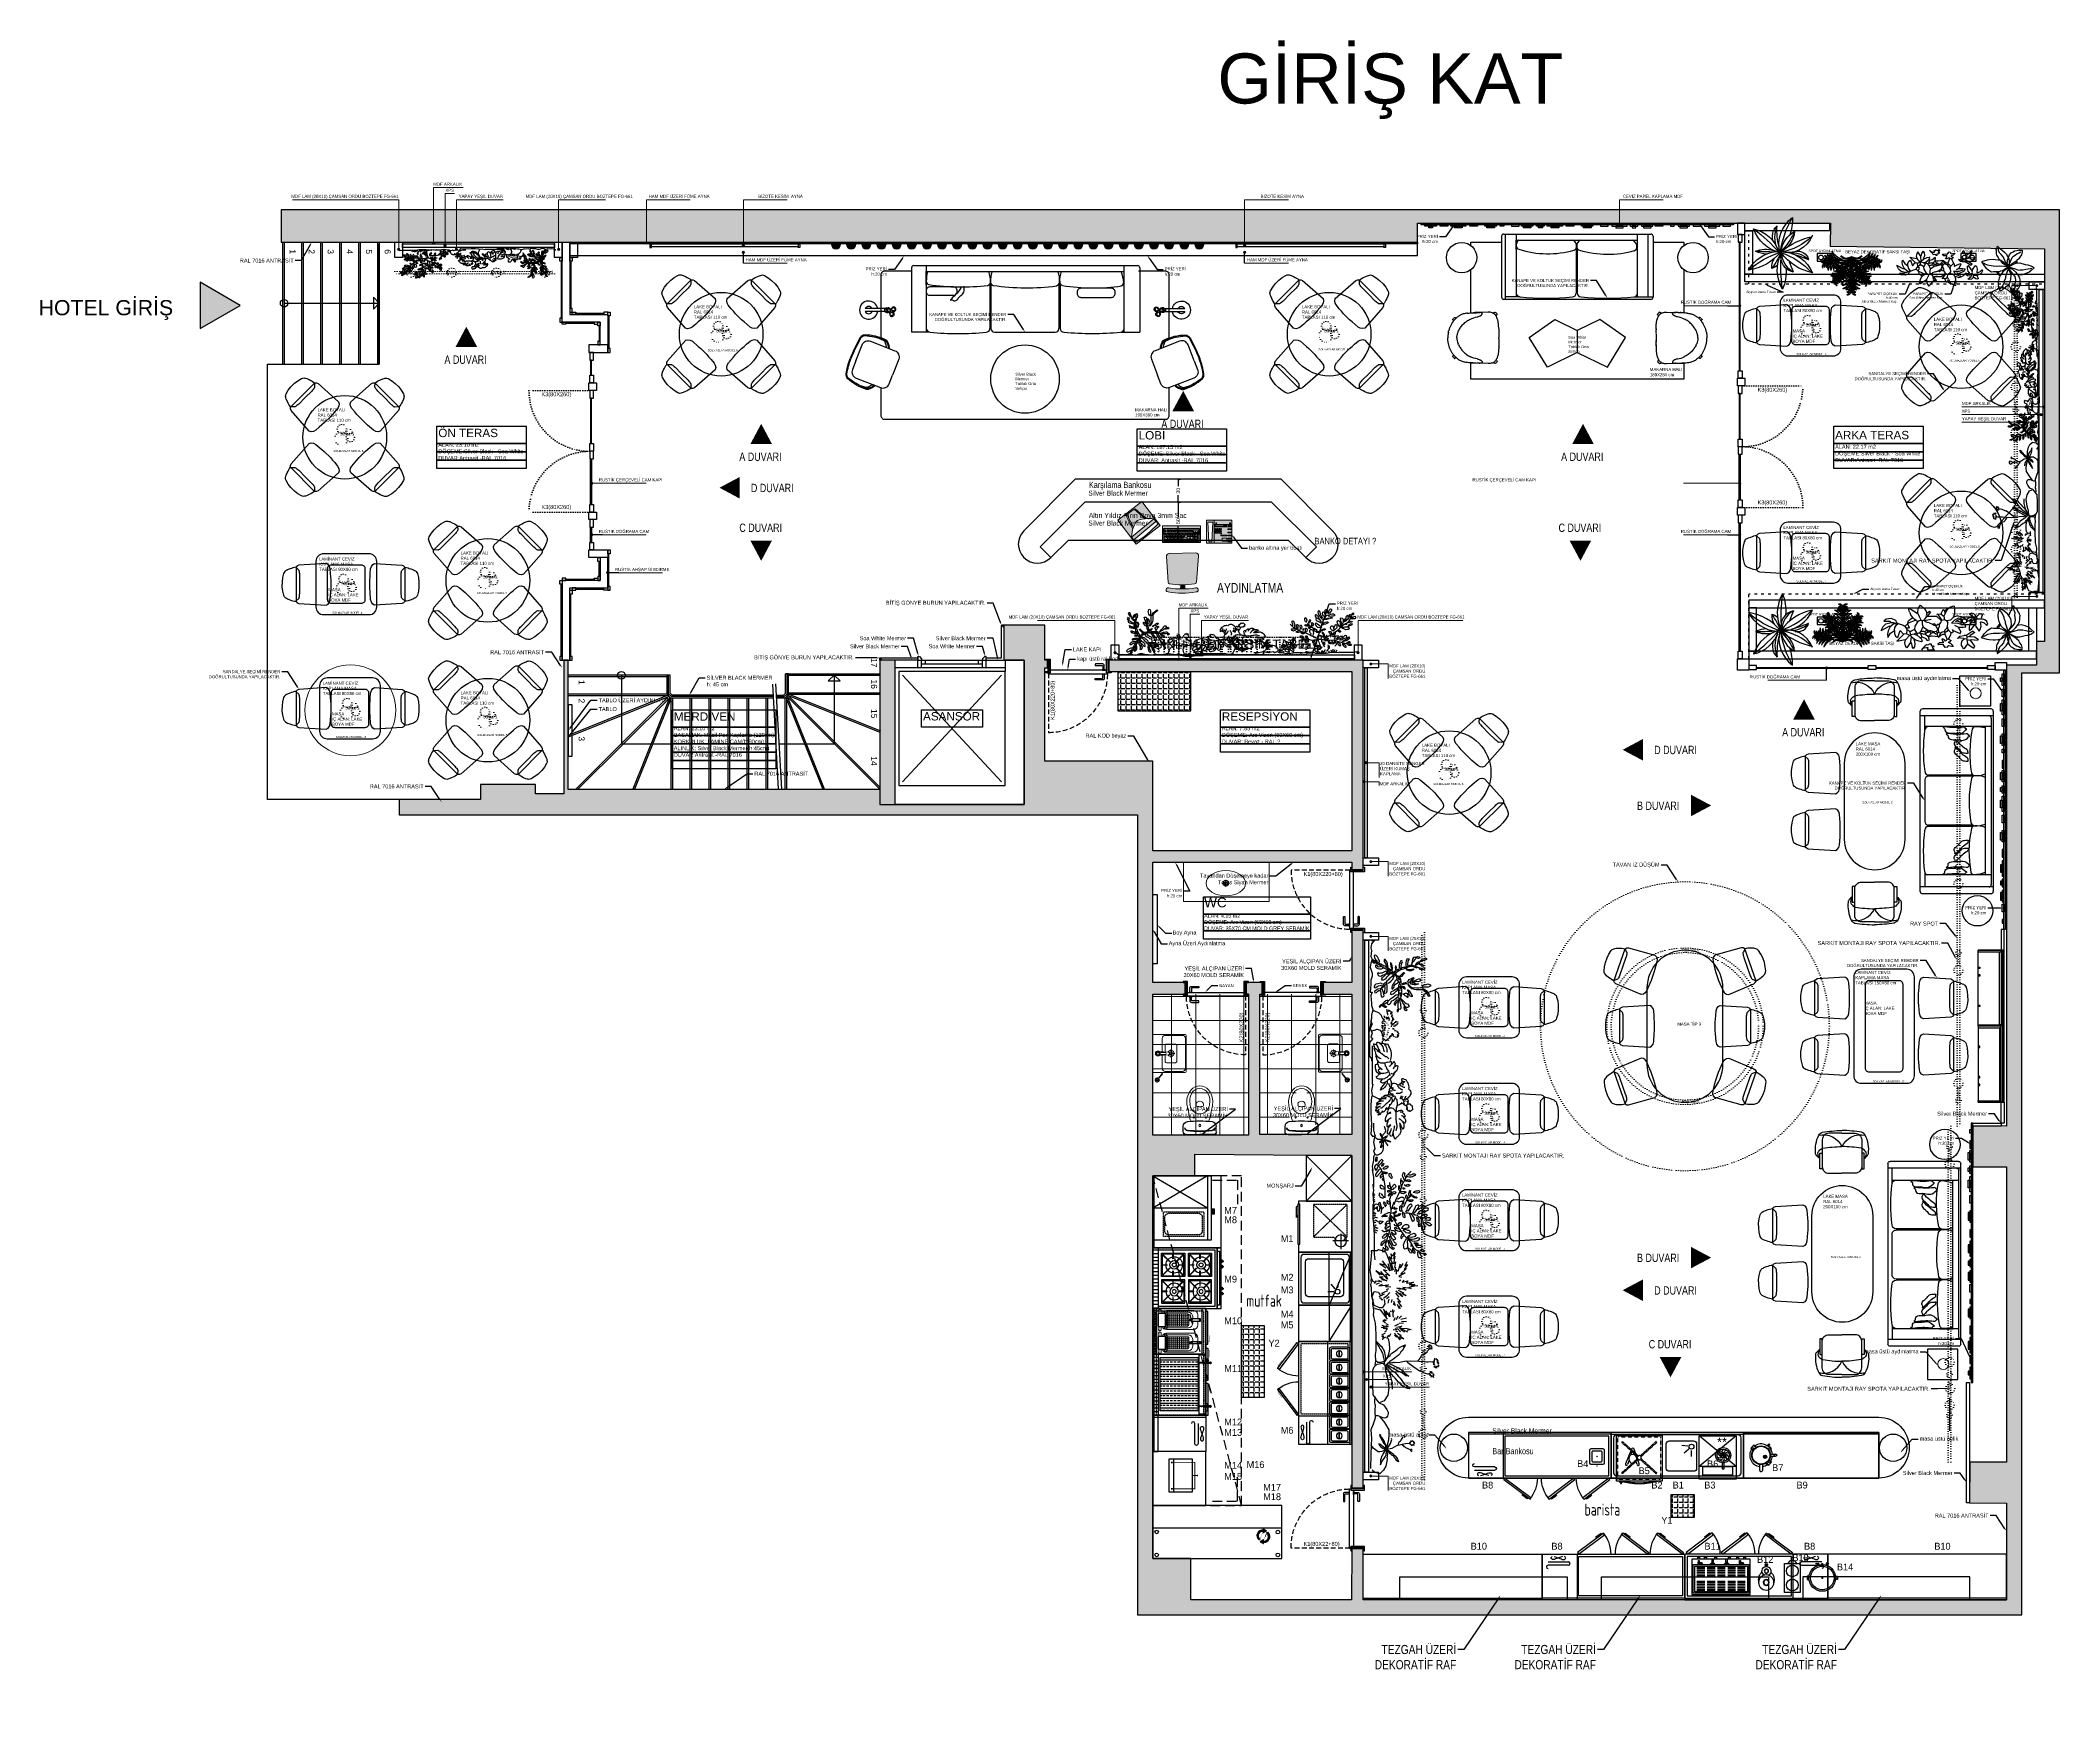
# Model space of a CAD drawing. Header units: millimetres. Extents: x 7687 to 15428, y -715 to 4028.
# Drawn here: x 7687 to 10343, y 1841 to 4028 of the extents above; entities that cross this region are included whole.
import ezdxf
from ezdxf import colors
from ezdxf.entities.mleader import LeaderData, LeaderLine
from ezdxf.math import Vec2, Vec3

# ---------------------------------------------------------------- set-up
doc = ezdxf.new("R2010")
doc.units = ezdxf.units.MM
for name, pattern in [('14.022_CEKIRDEKLER_SAFTLAR_+51.00$0$ACAD_ISO07W100', [3, 0, -3]), ('ACAD_ISO03W100', [30, 12, -18]), ('ACAD_ISO07W100', [3, 0, -3]), ('CONTINUA', [0]), ('DASHED', [0.375, 0.25, -0.125]), ('HIDDENX2', [19.05, 12.7, -6.35]), ('ISU-A-FS-IFS-ARCH$0$DASHED2', [9.525, 6.35, -3.175])]:
    doc.linetypes.add(name, pattern=pattern)
for name, color, linetype in [('0-MOBIL', 3, 'CONTINUA'), ('002 Çizgi', 7, 'Continuous'), ('0D', 1, 'Continuous'), ('0T', 7, 'Continuous'), ('__SKF-TEFRİŞ', 8, 'Continuous'), ('__yaç-yol-2', 6, 'Continuous'), ('_JLL.HATCH', 7, 'Continuous'), ('AK', 7, 'Continuous'), ('ALPIÇAN ASMA TAVAN', 121, 'ACAD_ISO03W100'), ('AYNA', 145, 'Continuous'), ('cam', 130, 'Continuous'), ('CIHAZ', 2, 'Continuous'), ('FÜME CAM', 122, 'Continuous'), ('kapı ABD', 55, 'Continuous'), ('Kıtc-002 Çizgi', 7, 'Continuous'), ('lambader', 50, 'Continuous'), ('LAMİNANT MASA', 121, 'Continuous'), ('Livello 1', 7, 'Continuous'), ('S2000-002 Çizgi', 7, 'Continuous'), ('S2000-003 Kapı', 3, 'Continuous'), ('SKTÜRK EKİPMAN', 7, 'Continuous'), ('SPOT AYDINLATMA', 50, 'Continuous'), ('YAZI', 121, 'Continuous')]:
    doc.layers.add(name, color=color, linetype=linetype)
for name, color, linetype, lineweight in [('A-aydinlatma', 200, 'Continuous', 9), ('A-tefris-yazi', 141, 'Continuous', 5), ('alcipan duvar', 193, 'Continuous', 30), ('amoblamiento', 250, 'Continuous', 9), ('Coryan Tavan', 125, 'Continuous', 5), ('mermer', 13, 'Continuous', 25), ('muros', 190, 'Continuous', 60), ('Sarkıt Ayd.', 50, 'ACAD_ISO07W100', 0), ('SS_FURNITURE', 23, 'Continuous', 25), ('Tefris-banyo', 156, 'Continuous', 9), ('TEFRİSİSLAK', 161, 'Continuous', 15), ('textura', 250, 'Continuous', 0), ('TRS-YAZI-MAHL', 20, 'Continuous', 13), ('yazı', 7, 'Continuous', 20)]:
    doc.layers.add(name, color=color, linetype=linetype, lineweight=lineweight)
doc.styles.add('ARIAL', font='arial.ttf')
doc.styles.add('GÖNYE', font='GOTHIC.TTF', dxfattribs={"width": 0.9})
doc.styles.add('OTEL AKSARAY', font='', dxfattribs={"width": 0.8})
doc.styles.add('ROMANC', font='arial.ttf')
doc.styles.get("Standard").update_dxf_attribs({"font": 'arial.ttf'})
doc.styles.add('TAKSİM', font='GOTHIC.TTF', dxfattribs={"height": 20})
doc.styles.add('yazı_kck_50', font='isocpeur.ttf', dxfattribs={"width": 0.7, "height": 15})
doc.styles.get('OTEL AKSARAY').set_extended_font_data('FrankRuehl')
doc.dimstyles.new('gy 1_50', dxfattribs={"dimscale": 0.5, "dimtxt": 10, "dimasz": 6, "dimexe": 6, "dimexo": 0, "dimgap": 5, "dimtad": 0, "dimdec": 0, "dimzin": 11, "dimtxsty": 'GÖNYE', "dimblk": 'ARCHTICK', "dimcen": 3, "dimdle": 1.25, "dimclrt": 256, "dimadec": 0, "dimazin": 3, "dimtfac": 1.25, "dimtdec": 0, "dimtmove": 1, "dimatfit": 3, "dimldrblk": 'ARCHTICK', "dimfxl": 20, "dimfxlon": 1, "dimtolj": 1, "dimtzin": 0, "dimarcsym": 0})
pattern_1 = [(360, (6257.26287, 4261.8366), (-1e-16, -0.5588), [0.4064, -0.1524]), (270, (6257.26287, 4261.8366), (-0.5588, 0), [0.4064, -0.1524])]

# ---------------------------------------------------------------- blocks, each defined once
blk = doc.blocks.new('ESCRI')
at = {"layer": 'amoblamiento'}
h = blk.add_hatch(color=256, dxfattribs=at)
h.set_gradient(color1=(141, 69, 17), rotation=30, tint=1, name='CYLINDER')
h.paths.add_polyline_path([(3030.275, 1000.884, 0.12404), (3030.288, 1000.882, 0.981229), (3030.284, 1000.938, 0.081086), (3029.915, 1000.937, 1.121583), (3029.924, 1000.883, 0.001291), (3029.924, 1000.883, -0.081086)])
h = blk.add_hatch(color=256, dxfattribs=at)
h.set_gradient(color1=(141, 69, 17), rotation=30, tint=1, name='SPHERICAL')
h.paths.add_polyline_path([(3030.288, 1000.807, 0.263036), (3030.271, 1000.829, 0.081623), (3030.263, 1000.831, 0.080126), (3029.933, 1000.83, 0.277826), (3029.916, 1000.81), (3029.894, 1000.471, 0.429054), (3029.933, 1000.429), (3030.277, 1000.424, 0.335888), (3030.315, 1000.452, 0.093664), (3030.317, 1000.467)])
h = blk.add_hatch(color=256, dxfattribs=at)
h.set_gradient(color1=(79, 79, 79), rotation=30, tint=1, name='INVCURVED')
h.paths.add_polyline_path([(3030.081, 1000.898), (3030.082, 1000.844, -0.013069), (3030.136, 1000.843), (3030.135, 1000.898, 0.01242)])
h = blk.add_hatch(color=256, dxfattribs=at)
h.set_gradient(color1=(79, 79, 79), rotation=30, tint=1, name='HEMISPHERICAL')
h.paths.add_polyline_path([(3029.256, 999.991), (3029.571, 999.747), (3029.814, 1000.062), (3029.499, 1000.305)])
h.paths.add_polyline_path([(3029.616, 999.972, 0.064761), (3029.728, 999.974), (3029.436, 1000.213, 0.089957), (3029.462, 1000.086, 0.055609), (3029.499, 1000.014, 0.190259), (3029.539, 999.988, 0.045463)], flags=16)
h.paths.add_polyline_path([(3029.493, 1000.282, -0.065522), (3029.785, 1000.041), (3029.756, 1000.008), (3029.465, 1000.248)], flags=16)
h = blk.add_hatch(color=256, dxfattribs=at)
h.set_gradient(color1=(130, 130, 130), color2=(253, 245, 222), rotation=300, tint=1, name='SPHERICAL')
h.paths.add_polyline_path([(3030.345, 1000.066, 0.174734), (3030.345, 1000.066, 0.223316), (3030.346, 1000.067), (3030.345, 1000.287, 0.6349), (3030.343, 1000.288, -0.174734), (3030.344, 1000.288), (3029.843, 1000.287, 0.331377), (3029.842, 1000.286, 0.072839), (3029.842, 1000.286), (3029.842, 1000.066, 0.482778), (3029.844, 1000.065, -0.057138), (3029.843, 1000.065)])
h.paths.add_polyline_path([(3029.861, 1000.102, -0.414214), (3029.859, 1000.104), (3029.859, 1000.27, -0.414214), (3029.861, 1000.273), (3030.326, 1000.274, -0.414214), (3030.328, 1000.271), (3030.329, 1000.105, -0.414214), (3030.326, 1000.102)], flags=16)
h.paths.add_polyline_path([(3029.861, 1000.103, -0.414214), (3029.86, 1000.104), (3029.86, 1000.27, -0.414214), (3029.861, 1000.271), (3030.326, 1000.272, -0.414214), (3030.327, 1000.271), (3030.328, 1000.105, -0.414214), (3030.326, 1000.104)], flags=0)
h.paths.add_polyline_path([(3030.087, 1000.126, -0.414214), (3030.085, 1000.128), (3030.085, 1000.146, -0.414214), (3030.087, 1000.148), (3030.165, 1000.148, -0.414214), (3030.167, 1000.146), (3030.167, 1000.128, -0.414214), (3030.165, 1000.126)], flags=0)
h.paths.add_polyline_path([(3030.088, 1000.127, -0.414214), (3030.086, 1000.128), (3030.086, 1000.145, -0.414214), (3030.088, 1000.146), (3030.104, 1000.146, -0.414214), (3030.105, 1000.145), (3030.105, 1000.128, -0.414214), (3030.104, 1000.127)], flags=0)
h.paths.add_polyline_path([(3030.075, 1000.125), (3029.997, 1000.125, -0.414214), (3029.995, 1000.127), (3029.995, 1000.145, -0.414214), (3029.997, 1000.148), (3030.075, 1000.148, -0.414214), (3030.077, 1000.146), (3030.077, 1000.128, -0.414214)], flags=0)
h.paths.add_polyline_path([(3030.108, 1000.127, -0.414214), (3030.107, 1000.128), (3030.107, 1000.145, -0.414214), (3030.108, 1000.146), (3030.124, 1000.146, -0.414214), (3030.125, 1000.145), (3030.126, 1000.128, -0.414214), (3030.124, 1000.127)], flags=0)
h.paths.add_polyline_path([(3030.075, 1000.127), (3030.058, 1000.127, -0.414214), (3030.057, 1000.128), (3030.057, 1000.145, -0.414214), (3030.058, 1000.146), (3030.075, 1000.146, -0.414214), (3030.076, 1000.145), (3030.076, 1000.128, -0.414214)], flags=0)
h.paths.add_polyline_path([(3030.128, 1000.127, -0.414214), (3030.127, 1000.128), (3030.127, 1000.145, -0.414214), (3030.128, 1000.146), (3030.144, 1000.146, -0.414214), (3030.146, 1000.145), (3030.146, 1000.128, -0.414214), (3030.145, 1000.127)], flags=0)
h.paths.add_polyline_path([(3030.054, 1000.127), (3030.038, 1000.127, -0.414214), (3030.037, 1000.128), (3030.037, 1000.145, -0.414214), (3030.038, 1000.146), (3030.054, 1000.146, -0.414214), (3030.056, 1000.145), (3030.056, 1000.128, -0.414214)], flags=0)
h.paths.add_polyline_path([(3030.147, 1000.128), (3030.147, 1000.145, -0.414214), (3030.148, 1000.146), (3030.165, 1000.146, -0.414214), (3030.166, 1000.145), (3030.166, 1000.128, -0.414214), (3030.165, 1000.127), (3030.148, 1000.127, -0.414214)], flags=0)
h.paths.add_polyline_path([(3030.035, 1000.128, -0.414214), (3030.034, 1000.127), (3030.018, 1000.127, -0.414214), (3030.017, 1000.128), (3030.016, 1000.145, -0.414214), (3030.018, 1000.146), (3030.034, 1000.146, -0.414214), (3030.035, 1000.145)], flags=0)
h.paths.add_polyline_path([(3029.865, 1000.164, -0.414214), (3029.863, 1000.166), (3029.863, 1000.265, -0.414214), (3029.865, 1000.267), (3029.894, 1000.267, -0.414214), (3029.896, 1000.265), (3029.896, 1000.249, 0.297215), (3029.897, 1000.247, 0.104174), (3029.898, 1000.247), (3029.912, 1000.247, 0.414214), (3029.914, 1000.249), (3029.914, 1000.265, -0.414214), (3029.916, 1000.267), (3030.115, 1000.268, -0.414214), (3030.117, 1000.265), (3030.117, 1000.25, 0.057138), (3030.117, 1000.249, 0.34882), (3030.12, 1000.247), (3030.133, 1000.247, 0.174734), (3030.135, 1000.248, 0.223316), (3030.135, 1000.25), (3030.135, 1000.265, -0.414214), (3030.137, 1000.268), (3030.165, 1000.268, -0.414214), (3030.167, 1000.266), (3030.167, 1000.167, -0.414214), (3030.165, 1000.165)], flags=0)
h.paths.add_polyline_path([(3030.087, 1000.166, -0.414214), (3030.086, 1000.167), (3030.086, 1000.184, -0.414214), (3030.087, 1000.185), (3030.104, 1000.185, -0.414214), (3030.105, 1000.184), (3030.105, 1000.168, -0.414214), (3030.104, 1000.166)], flags=0)
h.paths.add_polyline_path([(3030.084, 1000.166), (3030.067, 1000.166, -0.414214), (3030.066, 1000.167), (3030.066, 1000.184, -0.414214), (3030.067, 1000.185), (3030.084, 1000.185, -0.414214), (3030.085, 1000.184), (3030.085, 1000.167, -0.414214)], flags=0)
h.paths.add_polyline_path([(3030.108, 1000.166, -0.414214), (3030.107, 1000.168), (3030.106, 1000.184, -0.414214), (3030.108, 1000.185), (3030.124, 1000.185, -0.414214), (3030.125, 1000.184), (3030.125, 1000.168, -0.414214), (3030.124, 1000.166)], flags=0)
h.paths.add_polyline_path([(3030.064, 1000.166), (3030.047, 1000.166, -0.414214), (3030.046, 1000.167), (3030.046, 1000.184, -0.414214), (3030.047, 1000.185), (3030.064, 1000.185, -0.414214), (3030.065, 1000.184), (3030.065, 1000.167, -0.414214)], flags=0)
h.paths.add_polyline_path([(3030.015, 1000.128, -0.414214), (3030.014, 1000.127), (3029.997, 1000.127, -0.414214), (3029.996, 1000.128), (3029.996, 1000.145, -0.414214), (3029.997, 1000.146), (3030.014, 1000.146, -0.414214), (3030.015, 1000.145)], flags=0)
h.paths.add_polyline_path([(3030.128, 1000.166, -0.414214), (3030.127, 1000.168), (3030.127, 1000.184, -0.414214), (3030.128, 1000.185), (3030.144, 1000.185, -0.414214), (3030.146, 1000.184), (3030.146, 1000.168, -0.414214), (3030.144, 1000.167)], flags=0)
h.paths.add_polyline_path([(3030.174, 1000.128), (3030.174, 1000.146, -0.414214), (3030.176, 1000.148), (3030.234, 1000.148, -0.414214), (3030.236, 1000.146), (3030.236, 1000.128, -0.414214), (3030.234, 1000.126), (3030.176, 1000.126, -0.414214)], flags=0)
h.paths.add_polyline_path([(3030.175, 1000.128), (3030.175, 1000.145, -0.414214), (3030.177, 1000.146), (3030.193, 1000.146, -0.414214), (3030.194, 1000.145), (3030.194, 1000.129, -0.414214), (3030.193, 1000.127), (3030.177, 1000.127, -0.414214)], flags=0)
h.paths.add_polyline_path([(3030.044, 1000.166), (3030.027, 1000.166, -0.414214), (3030.026, 1000.167), (3030.026, 1000.184, -0.414214), (3030.027, 1000.185), (3030.044, 1000.185, -0.414214), (3030.045, 1000.184), (3030.045, 1000.167, -0.414214)], flags=0)
h.paths.add_polyline_path([(3030.148, 1000.167, -0.414214), (3030.147, 1000.168), (3030.147, 1000.184, -0.414214), (3030.148, 1000.185), (3030.165, 1000.185, -0.414214), (3030.166, 1000.184), (3030.166, 1000.168, -0.414214), (3030.165, 1000.167)], flags=0)
h.paths.add_polyline_path([(3030.094, 1000.187), (3030.077, 1000.186, -0.414214), (3030.076, 1000.188), (3030.076, 1000.204, -0.414214), (3030.077, 1000.205), (3030.094, 1000.205, -0.414214), (3030.095, 1000.204), (3030.095, 1000.188, -0.414214)], flags=0)
h.paths.add_polyline_path([(3030.098, 1000.187, -0.414214), (3030.096, 1000.188), (3030.096, 1000.204, -0.414214), (3030.097, 1000.205), (3030.114, 1000.206, -0.414214), (3030.115, 1000.204), (3030.115, 1000.188, -0.414214), (3030.114, 1000.187)], flags=0)
h.paths.add_polyline_path([(3030.074, 1000.186), (3030.057, 1000.186, -0.414214), (3030.056, 1000.188), (3030.056, 1000.204, -0.414214), (3030.057, 1000.205), (3030.074, 1000.205, -0.414214), (3030.075, 1000.204), (3030.075, 1000.188, -0.414214)], flags=0)
h.paths.add_polyline_path([(3030.118, 1000.187, -0.414214), (3030.117, 1000.188), (3030.117, 1000.204, -0.414214), (3030.118, 1000.206), (3030.134, 1000.206, -0.414214), (3030.135, 1000.204), (3030.135, 1000.188, -0.414214), (3030.134, 1000.187)], flags=0)
h.paths.add_polyline_path([(3030.024, 1000.166), (3030.007, 1000.166, -0.414214), (3030.006, 1000.167), (3030.006, 1000.184, -0.414214), (3030.007, 1000.185), (3030.024, 1000.185, -0.414214), (3030.025, 1000.184), (3030.025, 1000.167, -0.414214)], flags=0)
h.paths.add_polyline_path([(3030.196, 1000.129), (3030.196, 1000.145, -0.414214), (3030.197, 1000.146), (3030.213, 1000.146, -0.414214), (3030.215, 1000.145), (3030.215, 1000.129, -0.414214), (3030.213, 1000.127), (3030.197, 1000.127, -0.414214)], flags=0)
h.paths.add_polyline_path([(3030.054, 1000.186), (3030.037, 1000.186, -0.414214), (3030.036, 1000.188), (3030.036, 1000.204, -0.414214), (3030.037, 1000.205), (3030.054, 1000.205, -0.414214), (3030.055, 1000.204), (3030.055, 1000.188, -0.414214)], flags=0)
h.paths.add_polyline_path([(3030.138, 1000.187, -0.414214), (3030.137, 1000.188), (3030.136, 1000.206, 0.387101), (3030.136, 1000.207, 12.405169), (3030.136, 1000.207, 0.104174), (3030.135, 1000.207), (3030.122, 1000.207, -0.414214), (3030.121, 1000.208), (3030.121, 1000.224, -0.482151), (3030.122, 1000.226), (3030.164, 1000.226, -0.482151), (3030.166, 1000.224), (3030.166, 1000.188, -0.414214), (3030.165, 1000.187)], flags=0)
h.paths.add_polyline_path([(3029.984, 1000.125), (3029.906, 1000.125, -0.414214), (3029.904, 1000.127), (3029.904, 1000.145, -0.414214), (3029.906, 1000.147), (3029.984, 1000.148, -0.414214), (3029.986, 1000.145), (3029.986, 1000.127, -0.414214)], flags=0)
h.paths.add_polyline_path([(3030.174, 1000.167), (3030.174, 1000.205, -0.414214), (3030.176, 1000.207), (3030.234, 1000.207, -0.414214), (3030.236, 1000.205), (3030.236, 1000.167, -0.414214), (3030.234, 1000.165), (3030.176, 1000.165, -0.414214)], flags=0)
h.paths.add_polyline_path([(3029.985, 1000.128, -0.414214), (3029.983, 1000.127), (3029.967, 1000.127, -0.414214), (3029.966, 1000.128), (3029.966, 1000.145, -0.414214), (3029.967, 1000.146), (3029.983, 1000.146, -0.414214), (3029.985, 1000.145)], flags=0)
h.paths.add_polyline_path([(3030.175, 1000.168), (3030.175, 1000.184, -0.414214), (3030.176, 1000.185), (3030.193, 1000.186, -0.414214), (3030.194, 1000.184), (3030.194, 1000.168, -0.414214), (3030.193, 1000.167), (3030.177, 1000.167, -0.414214)], flags=0)
h.paths.add_polyline_path([(3030.034, 1000.186), (3030.017, 1000.186, -0.414214), (3030.016, 1000.187), (3030.016, 1000.204, -0.414214), (3030.017, 1000.205), (3030.034, 1000.205, -0.414214), (3030.035, 1000.204), (3030.035, 1000.188, -0.414214)], flags=0)
h.paths.add_polyline_path([(3030.004, 1000.166), (3029.987, 1000.166, -0.414214), (3029.986, 1000.167), (3029.986, 1000.184, -0.414214), (3029.987, 1000.185), (3030.003, 1000.185, -0.414214), (3030.005, 1000.184), (3030.005, 1000.167, -0.414214)], flags=0)
h.paths.add_polyline_path([(3030.082, 1000.207, -0.414214), (3030.08, 1000.208), (3030.08, 1000.224, -0.414214), (3030.082, 1000.226), (3030.098, 1000.226, -0.414214), (3030.099, 1000.224), (3030.099, 1000.208, -0.414214), (3030.098, 1000.207)], flags=0)
h.paths.add_polyline_path([(3030.102, 1000.207, -0.414214), (3030.101, 1000.208), (3030.101, 1000.224, -0.414214), (3030.102, 1000.226), (3030.118, 1000.226, -0.414214), (3030.119, 1000.225), (3030.12, 1000.208, -0.414214), (3030.118, 1000.207)], flags=0)
h.paths.add_polyline_path([(3030.078, 1000.207), (3030.061, 1000.207, -0.414214), (3030.06, 1000.208), (3030.06, 1000.224, -0.414214), (3030.061, 1000.226), (3030.078, 1000.226, -0.414214), (3030.079, 1000.224), (3030.079, 1000.208, -0.414214)], flags=0)
h.paths.add_polyline_path([(3030.216, 1000.129), (3030.216, 1000.145, -0.414214), (3030.217, 1000.146), (3030.234, 1000.146, -0.414214), (3030.235, 1000.145), (3030.235, 1000.129, -0.414214), (3030.234, 1000.127), (3030.217, 1000.127, -0.414214)], flags=0)
h.paths.add_polyline_path([(3030.058, 1000.207), (3030.041, 1000.207, -0.414214), (3030.04, 1000.208), (3030.04, 1000.224, -0.414214), (3030.041, 1000.225), (3030.058, 1000.226, -0.414214), (3030.059, 1000.224), (3030.059, 1000.208, -0.414214)], flags=0)
h.paths.add_polyline_path([(3030.014, 1000.186), (3029.997, 1000.186, -0.414214), (3029.996, 1000.187), (3029.996, 1000.204, -0.414214), (3029.997, 1000.205), (3030.013, 1000.205, -0.414214), (3030.015, 1000.204), (3030.015, 1000.187, -0.414214)], flags=0)
h.paths.add_polyline_path([(3030.196, 1000.168), (3030.195, 1000.184, -0.414214), (3030.197, 1000.186), (3030.213, 1000.186, -0.414214), (3030.214, 1000.184), (3030.214, 1000.168, -0.414214), (3030.213, 1000.167), (3030.197, 1000.167, -0.414214)], flags=0)
h.paths.add_polyline_path([(3030.176, 1000.187, -0.414214), (3030.175, 1000.188), (3030.175, 1000.205, -0.414214), (3030.176, 1000.206), (3030.193, 1000.206, -0.414214), (3030.194, 1000.205), (3030.194, 1000.188, -0.414214), (3030.193, 1000.187)], flags=0)
h.paths.add_polyline_path([(3029.964, 1000.128, -0.414214), (3029.963, 1000.127), (3029.947, 1000.127, -0.414214), (3029.946, 1000.128), (3029.945, 1000.145, -0.414214), (3029.947, 1000.146), (3029.963, 1000.146, -0.414214), (3029.964, 1000.145)], flags=0)
h.paths.add_polyline_path([(3030.038, 1000.207), (3030.021, 1000.207, -0.414214), (3030.02, 1000.208), (3030.02, 1000.224, -0.414214), (3030.021, 1000.225), (3030.038, 1000.225, -0.414214), (3030.039, 1000.224), (3030.039, 1000.208, -0.414214)], flags=0)
h.paths.add_polyline_path([(3029.984, 1000.167, -0.414214), (3029.983, 1000.166), (3029.967, 1000.166, -0.414214), (3029.966, 1000.167), (3029.966, 1000.184, -0.414214), (3029.967, 1000.185), (3029.983, 1000.185, -0.414214), (3029.984, 1000.184)], flags=0)
h.paths.add_polyline_path([(3029.993, 1000.186), (3029.977, 1000.186, -0.414214), (3029.976, 1000.187), (3029.976, 1000.204, -0.414214), (3029.977, 1000.205), (3029.993, 1000.205, -0.414214), (3029.994, 1000.204), (3029.995, 1000.187, -0.414214)], flags=0)
h.paths.add_polyline_path([(3030.093, 1000.227, -0.414214), (3030.092, 1000.228), (3030.092, 1000.245, -0.414214), (3030.093, 1000.246), (3030.11, 1000.246, -0.414214), (3030.111, 1000.245), (3030.111, 1000.228, -0.414214), (3030.11, 1000.227)], flags=0)
h.paths.add_polyline_path([(3030.09, 1000.227), (3030.073, 1000.227, -0.414214), (3030.072, 1000.228), (3030.072, 1000.245, -0.414214), (3030.073, 1000.246), (3030.09, 1000.246, -0.414214), (3030.091, 1000.245), (3030.091, 1000.228, -0.414214)], flags=0)
h.paths.add_polyline_path([(3030.018, 1000.207), (3030.001, 1000.206, -0.414214), (3030, 1000.208), (3030, 1000.224, -0.414214), (3030.001, 1000.225), (3030.018, 1000.225, -0.414214), (3030.019, 1000.224), (3030.019, 1000.208, -0.414214)], flags=0)
h.paths.add_polyline_path([(3030.195, 1000.188), (3030.195, 1000.205, -0.414214), (3030.197, 1000.206), (3030.213, 1000.206, -0.414214), (3030.214, 1000.205), (3030.214, 1000.188, -0.414214), (3030.213, 1000.187), (3030.197, 1000.187, -0.414214)], flags=0)
h.paths.add_polyline_path([(3030.113, 1000.227, -0.414214), (3030.112, 1000.228), (3030.112, 1000.245, -0.414214), (3030.113, 1000.246), (3030.165, 1000.246, -0.414214), (3030.166, 1000.245), (3030.166, 1000.228, -0.414214), (3030.165, 1000.227)], flags=0)
h.paths.add_polyline_path([(3030.07, 1000.227), (3030.053, 1000.227, -0.414214), (3030.052, 1000.228), (3030.052, 1000.245, -0.414214), (3030.053, 1000.246), (3030.07, 1000.246, -0.414214), (3030.071, 1000.245), (3030.071, 1000.228, -0.414214)], flags=0)
h.paths.add_polyline_path([(3030.216, 1000.168), (3030.216, 1000.184, -0.414214), (3030.217, 1000.186), (3030.233, 1000.186, -0.414214), (3030.235, 1000.185), (3030.235, 1000.168, -0.414214), (3030.233, 1000.167), (3030.217, 1000.167, -0.414214)], flags=0)
h.paths.add_polyline_path([(3030.049, 1000.227), (3030.033, 1000.227, -0.414214), (3030.032, 1000.228), (3030.032, 1000.244, -0.414214), (3030.033, 1000.246), (3030.049, 1000.246, -0.414214), (3030.051, 1000.245), (3030.051, 1000.228, -0.414214)], flags=0)
h.paths.add_polyline_path([(3030.243, 1000.126), (3030.243, 1000.148, -0.414214), (3030.244, 1000.149), (3030.322, 1000.149, -0.414214), (3030.323, 1000.148), (3030.323, 1000.126, -0.414214), (3030.322, 1000.125), (3030.244, 1000.125, -0.414214)], flags=0)
h.paths.add_polyline_path([(3029.964, 1000.167, -0.414214), (3029.963, 1000.166), (3029.947, 1000.166, -0.414214), (3029.945, 1000.167), (3029.945, 1000.184, -0.414214), (3029.947, 1000.185), (3029.963, 1000.185, -0.414214), (3029.964, 1000.184)], flags=0)
h.paths.add_polyline_path([(3029.944, 1000.128, -0.414214), (3029.943, 1000.127), (3029.926, 1000.127, -0.414214), (3029.925, 1000.128), (3029.925, 1000.145, -0.414214), (3029.926, 1000.146), (3029.943, 1000.146, -0.414214), (3029.944, 1000.145)], flags=0)
h.paths.add_polyline_path([(3029.998, 1000.206), (3029.981, 1000.206, -0.414214), (3029.98, 1000.208), (3029.98, 1000.224, -0.414214), (3029.981, 1000.225), (3029.998, 1000.225, -0.414214), (3029.999, 1000.224), (3029.999, 1000.208, -0.414214)], flags=0)
h.paths.add_polyline_path([(3030.029, 1000.227), (3030.013, 1000.227, -0.414214), (3030.012, 1000.228), (3030.011, 1000.244, -0.414214), (3030.013, 1000.246), (3030.029, 1000.246, -0.414214), (3030.03, 1000.244), (3030.03, 1000.228, -0.414214)], flags=0)
h.paths.add_polyline_path([(3029.973, 1000.186), (3029.957, 1000.186, -0.414214), (3029.955, 1000.187), (3029.955, 1000.204, -0.414214), (3029.957, 1000.205), (3029.973, 1000.205, -0.414214), (3029.974, 1000.204), (3029.974, 1000.187, -0.414214)], flags=0)
h.paths.add_polyline_path([(3030.216, 1000.188), (3030.216, 1000.205, -0.414214), (3030.217, 1000.206), (3030.233, 1000.206, -0.414214), (3030.235, 1000.205), (3030.235, 1000.188, -0.414214), (3030.233, 1000.187), (3030.217, 1000.187, -0.414214)], flags=0)
h.paths.add_polyline_path([(3030.248, 1000.143), (3030.248, 1000.146), (3030.256, 1000.146), (3030.256, 1000.143)], flags=0)
h.paths.add_polyline_path([(3030.088, 1000.247, -0.414214), (3030.087, 1000.248), (3030.087, 1000.265, -0.414214), (3030.088, 1000.266), (3030.114, 1000.266, -0.414214), (3030.115, 1000.265), (3030.115, 1000.248, -0.414214), (3030.114, 1000.247)], flags=0)
h.paths.add_polyline_path([(3030.084, 1000.247), (3029.947, 1000.247, -0.414214), (3029.946, 1000.248), (3029.946, 1000.264, -0.414214), (3029.947, 1000.266), (3030.084, 1000.266, -0.414214), (3030.085, 1000.265), (3030.086, 1000.248, -0.414214)], flags=0)
h.paths.add_polyline_path([(3030.009, 1000.227), (3029.993, 1000.227, -0.414214), (3029.991, 1000.228), (3029.991, 1000.244, -0.414214), (3029.992, 1000.246), (3030.009, 1000.246, -0.414214), (3030.01, 1000.244), (3030.01, 1000.228, -0.414214)], flags=0)
h.paths.add_polyline_path([(3030.242, 1000.167), (3030.241, 1000.266, -0.414214), (3030.243, 1000.268), (3030.322, 1000.268, -0.414214), (3030.324, 1000.266), (3030.324, 1000.167, -0.414214), (3030.322, 1000.165), (3030.244, 1000.165, -0.414214)], flags=0)
h.paths.add_polyline_path([(3029.977, 1000.206), (3029.961, 1000.206, -0.414214), (3029.96, 1000.208), (3029.96, 1000.224, -0.414214), (3029.961, 1000.225), (3029.977, 1000.225, -0.414214), (3029.979, 1000.224), (3029.979, 1000.208, -0.414214)], flags=0)
h.paths.add_polyline_path([(3030.139, 1000.247, -0.414214), (3030.138, 1000.248), (3030.138, 1000.265, -0.414214), (3030.139, 1000.266), (3030.165, 1000.266, -0.414214), (3030.166, 1000.265), (3030.166, 1000.248, -0.414214), (3030.165, 1000.247)], flags=0)
h.paths.add_polyline_path([(3029.944, 1000.167, -0.414214), (3029.943, 1000.166), (3029.926, 1000.166, -0.414214), (3029.925, 1000.167), (3029.925, 1000.184, -0.414214), (3029.926, 1000.185), (3029.943, 1000.185, -0.414214), (3029.944, 1000.184)], flags=0)
h.paths.add_polyline_path([(3030.243, 1000.168), (3030.243, 1000.185, -0.414214), (3030.244, 1000.186), (3030.261, 1000.186, -0.414214), (3030.262, 1000.185), (3030.262, 1000.168, -0.414214), (3030.261, 1000.167), (3030.244, 1000.167, -0.414214)], flags=0)
h.paths.add_polyline_path([(3029.954, 1000.187, -0.414214), (3029.953, 1000.186), (3029.936, 1000.186, -0.414214), (3029.935, 1000.187), (3029.935, 1000.204, -0.414214), (3029.936, 1000.205), (3029.953, 1000.205, -0.414214), (3029.954, 1000.204)], flags=0)
h.paths.add_polyline_path([(3029.924, 1000.128, -0.414214), (3029.923, 1000.127), (3029.906, 1000.127, -0.414214), (3029.905, 1000.128), (3029.905, 1000.145, -0.414214), (3029.906, 1000.146), (3029.923, 1000.146, -0.414214), (3029.924, 1000.145)], flags=0)
h.paths.add_polyline_path([(3030.194, 1000.227), (3030.194, 1000.243, 0.174734), (3030.193, 1000.245, 0.223316), (3030.192, 1000.245), (3030.176, 1000.245, -0.414214), (3030.174, 1000.248), (3030.174, 1000.266, -0.414214), (3030.176, 1000.268), (3030.234, 1000.268, -0.414214), (3030.236, 1000.266), (3030.236, 1000.248, -0.414214), (3030.234, 1000.246), (3030.218, 1000.246, 0.387101), (3030.216, 1000.244, 0.023366), (3030.216, 1000.243), (3030.216, 1000.228, -0.414214), (3030.214, 1000.225), (3030.196, 1000.225, -0.414214)], flags=0)
h.paths.add_polyline_path([(3030.197, 1000.227, -0.414214), (3030.195, 1000.228), (3030.195, 1000.245, -0.414214), (3030.196, 1000.246), (3030.213, 1000.246, -0.414214), (3030.214, 1000.245), (3030.214, 1000.228, -0.414214), (3030.213, 1000.227)], flags=0)
h.paths.add_polyline_path([(3029.989, 1000.227), (3029.972, 1000.227, -0.414214), (3029.971, 1000.228), (3029.971, 1000.244, -0.414214), (3029.972, 1000.245), (3029.989, 1000.246, -0.414214), (3029.99, 1000.244), (3029.99, 1000.228, -0.414214)], flags=0)
h.paths.add_polyline_path([(3030.243, 1000.188), (3030.243, 1000.205, -0.414214), (3030.244, 1000.206), (3030.261, 1000.206, -0.414214), (3030.262, 1000.205), (3030.262, 1000.188, -0.414214), (3030.261, 1000.187), (3030.244, 1000.187, -0.414214)], flags=0)
h.paths.add_polyline_path([(3029.957, 1000.206), (3029.941, 1000.206, -0.414214), (3029.94, 1000.207), (3029.939, 1000.224, -0.414214), (3029.941, 1000.225), (3029.957, 1000.225, -0.414214), (3029.958, 1000.224), (3029.958, 1000.208, -0.414214)], flags=0)
h.paths.add_polyline_path([(3030.176, 1000.247, -0.414214), (3030.175, 1000.248), (3030.175, 1000.265, -0.414214), (3030.176, 1000.266), (3030.193, 1000.266, -0.414214), (3030.194, 1000.265), (3030.194, 1000.248, -0.414214), (3030.193, 1000.247)], flags=0)
h.paths.add_polyline_path([(3029.924, 1000.167, -0.414214), (3029.923, 1000.166), (3029.906, 1000.166, -0.414214), (3029.905, 1000.167), (3029.905, 1000.184, -0.414214), (3029.906, 1000.185), (3029.923, 1000.185, -0.414214), (3029.924, 1000.184)], flags=0)
h.paths.add_polyline_path([(3030.263, 1000.168), (3030.263, 1000.185, -0.414214), (3030.264, 1000.186), (3030.281, 1000.186, -0.414214), (3030.282, 1000.185), (3030.282, 1000.168, -0.414214), (3030.281, 1000.167), (3030.264, 1000.167, -0.414214)], flags=0)
h.paths.add_polyline_path([(3029.969, 1000.227), (3029.952, 1000.227, -0.414214), (3029.951, 1000.228), (3029.951, 1000.244, -0.414214), (3029.952, 1000.245), (3029.969, 1000.245, -0.414214), (3029.97, 1000.244), (3029.97, 1000.228, -0.414214)], flags=0)
h.paths.add_polyline_path([(3029.934, 1000.187, -0.414214), (3029.933, 1000.186), (3029.916, 1000.186, -0.414214), (3029.915, 1000.187), (3029.915, 1000.204, -0.414214), (3029.916, 1000.205), (3029.933, 1000.205, -0.414214), (3029.934, 1000.204)], flags=0)
h.paths.add_polyline_path([(3030.276, 1000.143), (3030.276, 1000.146), (3030.284, 1000.146), (3030.284, 1000.143)], flags=0)
h.paths.add_polyline_path([(3030.196, 1000.247, -0.414214), (3030.195, 1000.248), (3030.195, 1000.265, -0.414214), (3030.196, 1000.266), (3030.213, 1000.266, -0.414214), (3030.214, 1000.265), (3030.214, 1000.248, -0.414214), (3030.213, 1000.247)], flags=0)
h.paths.add_polyline_path([(3030.243, 1000.208), (3030.243, 1000.225, -0.414214), (3030.244, 1000.226), (3030.261, 1000.226, -0.414214), (3030.262, 1000.225), (3030.262, 1000.208, -0.414214), (3030.261, 1000.207), (3030.244, 1000.207, -0.414214)], flags=0)
h.paths.add_polyline_path([(3029.938, 1000.207, -0.414214), (3029.937, 1000.206), (3029.92, 1000.206, -0.414214), (3029.919, 1000.207), (3029.919, 1000.224, -0.414214), (3029.92, 1000.225), (3029.937, 1000.225, -0.414214), (3029.938, 1000.224)], flags=0)
h.paths.add_polyline_path([(3030.263, 1000.188), (3030.263, 1000.205, -0.414214), (3030.264, 1000.206), (3030.281, 1000.206, -0.414214), (3030.282, 1000.205), (3030.282, 1000.188, -0.414214), (3030.281, 1000.187), (3030.264, 1000.187, -0.414214)], flags=0)
h.paths.add_polyline_path([(3029.949, 1000.227), (3029.932, 1000.226, -0.414214), (3029.931, 1000.228), (3029.931, 1000.244, -0.414214), (3029.932, 1000.245), (3029.949, 1000.245, -0.414214), (3029.95, 1000.244), (3029.95, 1000.228, -0.414214)], flags=0)
h.paths.add_polyline_path([(3030.217, 1000.247, -0.414214), (3030.216, 1000.248), (3030.215, 1000.265, -0.414214), (3030.217, 1000.266), (3030.233, 1000.266, -0.414214), (3030.234, 1000.265), (3030.234, 1000.248, -0.414214), (3030.233, 1000.247)], flags=0)
h.paths.add_polyline_path([(3029.904, 1000.167, -0.414214), (3029.903, 1000.166), (3029.886, 1000.166, -0.414214), (3029.885, 1000.167), (3029.885, 1000.184, -0.414214), (3029.886, 1000.185), (3029.903, 1000.185, -0.414214), (3029.904, 1000.184)], flags=0)
h.paths.add_polyline_path([(3030.283, 1000.168), (3030.283, 1000.185, -0.414214), (3030.285, 1000.186), (3030.301, 1000.186, -0.414214), (3030.302, 1000.185), (3030.302, 1000.168, -0.414214), (3030.301, 1000.167), (3030.285, 1000.167, -0.414214)], flags=0)
h.paths.add_polyline_path([(3029.914, 1000.187, -0.414214), (3029.913, 1000.186), (3029.896, 1000.186, -0.414214), (3029.895, 1000.187), (3029.895, 1000.204, -0.414214), (3029.896, 1000.205), (3029.913, 1000.205, -0.414214), (3029.914, 1000.204)], flags=0)
h.paths.add_polyline_path([(3030.243, 1000.228), (3030.243, 1000.245, -0.414214), (3030.244, 1000.246), (3030.261, 1000.246, -0.414214), (3030.262, 1000.245), (3030.262, 1000.228, -0.414214), (3030.261, 1000.227), (3030.244, 1000.227, -0.414214)], flags=0)
h.paths.add_polyline_path([(3030.263, 1000.208), (3030.263, 1000.225, -0.414214), (3030.264, 1000.226), (3030.281, 1000.226, -0.414214), (3030.282, 1000.225), (3030.282, 1000.208, -0.414214), (3030.281, 1000.207), (3030.264, 1000.207, -0.414214)], flags=0)
h.paths.add_polyline_path([(3029.886, 1000.127, -0.414214), (3029.883, 1000.125), (3029.865, 1000.125, -0.414214), (3029.863, 1000.127), (3029.863, 1000.145, -0.414214), (3029.865, 1000.147), (3029.883, 1000.147, -0.414214), (3029.886, 1000.145)], flags=0)
h.paths.add_polyline_path([(3029.884, 1000.128, -0.414214), (3029.883, 1000.127), (3029.866, 1000.127, -0.414214), (3029.865, 1000.128), (3029.865, 1000.145, -0.414214), (3029.866, 1000.146), (3029.883, 1000.146, -0.414214), (3029.884, 1000.145)], flags=0)
h.paths.add_polyline_path([(3029.918, 1000.207, -0.414214), (3029.917, 1000.206), (3029.9, 1000.206, -0.414214), (3029.899, 1000.207), (3029.899, 1000.224, -0.414214), (3029.9, 1000.225), (3029.917, 1000.225, -0.414214), (3029.918, 1000.224)], flags=0)
h.paths.add_polyline_path([(3030.283, 1000.188), (3030.283, 1000.205, -0.414214), (3030.285, 1000.206), (3030.301, 1000.206, -0.414214), (3030.302, 1000.205), (3030.302, 1000.188, -0.414214), (3030.301, 1000.187), (3030.285, 1000.187, -0.414214)], flags=0)
h.paths.add_polyline_path([(3029.929, 1000.226), (3029.912, 1000.226, -0.414214), (3029.911, 1000.228), (3029.911, 1000.244, -0.414214), (3029.912, 1000.245), (3029.929, 1000.245, -0.414214), (3029.93, 1000.244), (3029.93, 1000.228, -0.414214)], flags=0)
h.paths.add_polyline_path([(3030.305, 1000.143), (3030.305, 1000.146), (3030.314, 1000.146), (3030.314, 1000.143)], flags=0)
h.paths.add_polyline_path([(3029.943, 1000.247), (3029.917, 1000.247, -0.414214), (3029.916, 1000.248), (3029.916, 1000.264, -0.414214), (3029.917, 1000.265), (3029.943, 1000.266, -0.414214), (3029.945, 1000.264), (3029.945, 1000.248, -0.414214)], flags=0)
h.paths.add_polyline_path([(3030.243, 1000.248), (3030.243, 1000.265, -0.414214), (3030.244, 1000.266), (3030.281, 1000.266, -0.414214), (3030.282, 1000.265), (3030.282, 1000.248, -0.414214), (3030.281, 1000.247), (3030.244, 1000.247, -0.414214)], flags=0)
h.paths.add_polyline_path([(3030.263, 1000.228), (3030.263, 1000.245, -0.414214), (3030.264, 1000.246), (3030.281, 1000.246, -0.414214), (3030.282, 1000.245), (3030.282, 1000.228, -0.414214), (3030.281, 1000.227), (3030.264, 1000.227, -0.414214)], flags=0)
h.paths.add_polyline_path([(3029.894, 1000.187, -0.414214), (3029.893, 1000.186), (3029.866, 1000.186, -0.414214), (3029.865, 1000.187), (3029.865, 1000.204, -0.414214), (3029.866, 1000.205), (3029.893, 1000.205, -0.414214), (3029.894, 1000.204)], flags=0)
h.paths.add_polyline_path([(3029.884, 1000.167, -0.414214), (3029.883, 1000.166), (3029.866, 1000.166, -0.414214), (3029.865, 1000.167), (3029.865, 1000.184, -0.414214), (3029.866, 1000.185), (3029.883, 1000.185, -0.414214), (3029.884, 1000.184)], flags=0)
h.paths.add_polyline_path([(3030.304, 1000.168), (3030.304, 1000.185, -0.414214), (3030.305, 1000.186), (3030.321, 1000.186, -0.414214), (3030.323, 1000.185), (3030.323, 1000.168, -0.414214), (3030.321, 1000.167), (3030.305, 1000.167, -0.414214)], flags=0)
h.paths.add_polyline_path([(3030.283, 1000.208), (3030.283, 1000.225, -0.414214), (3030.284, 1000.226), (3030.301, 1000.226, -0.414214), (3030.302, 1000.225), (3030.302, 1000.208, -0.414214), (3030.301, 1000.207), (3030.285, 1000.207, -0.414214)], flags=0)
h.paths.add_polyline_path([(3029.898, 1000.207, -0.414214), (3029.897, 1000.206), (3029.866, 1000.206, -0.414214), (3029.865, 1000.207), (3029.865, 1000.224, -0.414214), (3029.866, 1000.225), (3029.897, 1000.225, -0.414214), (3029.898, 1000.224)], flags=0)
h.paths.add_polyline_path([(3029.91, 1000.228, -0.414214), (3029.909, 1000.226), (3029.866, 1000.226, -0.414214), (3029.865, 1000.227), (3029.865, 1000.244, -0.414214), (3029.866, 1000.245), (3029.908, 1000.245, -0.414214), (3029.91, 1000.244)], flags=0)
h.paths.add_polyline_path([(3030.304, 1000.188), (3030.304, 1000.225, -0.414214), (3030.305, 1000.226), (3030.321, 1000.226, -0.414214), (3030.322, 1000.225), (3030.323, 1000.188, -0.414214), (3030.321, 1000.187), (3030.305, 1000.187, -0.414214)], flags=0)
h.paths.add_polyline_path([(3030.283, 1000.228), (3030.283, 1000.245, -0.414214), (3030.284, 1000.246), (3030.301, 1000.246, -0.414214), (3030.302, 1000.245), (3030.302, 1000.228, -0.414214), (3030.301, 1000.227), (3030.284, 1000.227, -0.414214)], flags=0)
h.paths.add_polyline_path([(3030.283, 1000.248), (3030.283, 1000.265, -0.414214), (3030.284, 1000.266), (3030.301, 1000.266, -0.414214), (3030.302, 1000.265), (3030.302, 1000.248, -0.414214), (3030.301, 1000.247), (3030.284, 1000.247, -0.414214)], flags=0)
h.paths.add_polyline_path([(3030.304, 1000.228), (3030.303, 1000.265, -0.414214), (3030.305, 1000.266), (3030.321, 1000.266, -0.414214), (3030.322, 1000.265), (3030.322, 1000.228, -0.414214), (3030.321, 1000.227), (3030.305, 1000.227, -0.414214)], flags=0)
h.paths.add_polyline_path([(3029.893, 1000.247), (3029.866, 1000.246, -0.414214), (3029.865, 1000.248), (3029.865, 1000.264, -0.414214), (3029.866, 1000.265), (3029.893, 1000.265, -0.414214), (3029.894, 1000.264), (3029.894, 1000.248, -0.414214)], flags=0)
h = blk.add_hatch(color=256, dxfattribs=at)
h.set_gradient(color1=(130, 130, 130), color2=(253, 245, 222), rotation=300, tint=1, name='SPHERICAL')
h.paths.add_polyline_path([(3030.522, 1000.083), (3030.757, 1000.083), (3030.757, 1000.297), (3030.522, 1000.297)])
h.paths.add_polyline_path([(3030.621, 1000.197, -1), (3030.61, 1000.193, -1)], flags=16)
h.paths.add_polyline_path([(3030.629, 1000.272), (3030.692, 1000.272), (3030.692, 1000.23), (3030.629, 1000.23)], flags=16)
h.paths.add_polyline_path([(3030.567, 1000.166, 0.042731), (3030.563, 1000.166, 0.013388), (3030.562, 1000.166, -0.013388), (3030.563, 1000.166, -0.042731)], flags=16)
h.paths.add_polyline_path([(3030.544, 1000.166, 0.047397), (3030.539, 1000.166, -0.047397)], flags=16)
h.paths.add_polyline_path([(3030.594, 1000.158, 0.042731), (3030.598, 1000.158, 0.056006), (3030.601, 1000.159, 0.09869), (3030.604, 1000.16, 0.179019), (3030.604, 1000.162, -0.179019), (3030.604, 1000.16, -0.09869), (3030.601, 1000.159, -0.056006), (3030.598, 1000.158, -0.042731)], flags=16)
h.paths.add_polyline_path([(3030.629, 1000.199), (3030.692, 1000.199), (3030.692, 1000.19), (3030.629, 1000.19)], flags=16)
h.paths.add_polyline_path([(3030.621, 1000.169, -1), (3030.61, 1000.165, -1)], flags=16)
h.paths.add_polyline_path([(3030.588, 1000.149, -0.042731), (3030.592, 1000.149, 0.042731), (3030.588, 1000.149, 0.056006), (3030.585, 1000.148, 0.09869), (3030.583, 1000.146, 0.301742), (3030.582, 1000.144, -0.301742), (3030.583, 1000.146, -0.09869), (3030.585, 1000.148, -0.056006)], flags=16)
h.paths.add_polyline_path([(3030.544, 1000.147, 0.042731), (3030.539, 1000.147, 0.042731), (3030.535, 1000.147, 0.056006), (3030.532, 1000.146, 0.09869), (3030.53, 1000.144, 0.016268), (3030.53, 1000.144, -0.016268), (3030.53, 1000.144, -0.09869), (3030.532, 1000.146, -0.056006), (3030.535, 1000.147, -0.044714), (3030.54, 1000.147, -0.040749)], flags=16)
h.paths.add_polyline_path([(3030.621, 1000.143, -1), (3030.61, 1000.138, -1)], flags=16)
h.paths.add_polyline_path([(3030.567, 1000.131, 0.042731), (3030.563, 1000.131, 0.056006), (3030.56, 1000.13, 0.09869), (3030.557, 1000.128, 0.097007), (3030.557, 1000.128, -0.097007), (3030.557, 1000.128, -0.09869), (3030.56, 1000.13, -0.056006), (3030.563, 1000.131, -0.048582), (3030.567, 1000.131, -0.036884), (3030.571, 1000.131, 0.042731)], flags=16)
h.paths.add_polyline_path([(3030.539, 1000.13, 0.042731), (3030.535, 1000.13, 0.056006), (3030.532, 1000.129, 0.102183), (3030.53, 1000.127, -0.102183), (3030.532, 1000.129, -0.056006), (3030.535, 1000.13, -0.042731)], flags=16)
h.paths.add_polyline_path([(3030.597, 1000.131, 0.042731), (3030.592, 1000.131, 0.042731), (3030.588, 1000.131, 0.056006), (3030.585, 1000.13, 0.09869), (3030.583, 1000.128, 0.147101), (3030.582, 1000.127, 0.049662), (3030.582, 1000.127, 0.198211), (3030.583, 1000.125, 0.121309), (3030.586, 1000.124, -0.022351), (3030.585, 1000.124, 0.056006), (3030.588, 1000.123, 0.042731), (3030.592, 1000.123, 0.042731), (3030.597, 1000.123, 0.056006), (3030.6, 1000.124, 0.09869), (3030.602, 1000.125, 0.016268), (3030.602, 1000.126, 0.181358), (3030.603, 1000.127, 0.198211), (3030.602, 1000.128, 0.09869), (3030.6, 1000.13, 0.056006)], flags=16)
h.paths.add_polyline_path([(3030.574, 1000.124, -0.056006), (3030.571, 1000.123, -0.042731), (3030.567, 1000.123, 0.042731), (3030.571, 1000.123, 0.056006), (3030.574, 1000.124, 0.07933), (3030.576, 1000.125, -0.07933)], flags=16)
h.paths.add_polyline_path([(3030.539, 1000.114, 0.042731), (3030.535, 1000.114, 0.056006), (3030.532, 1000.113, 0.09869), (3030.53, 1000.111, 0.215879), (3030.529, 1000.11, -0.215879), (3030.53, 1000.111, -0.09869), (3030.532, 1000.113, -0.056006), (3030.535, 1000.114, -0.042731)], flags=16)
h.paths.add_polyline_path([(3030.547, 1000.113, 0.049071), (3030.544, 1000.114, -0.049071)], flags=16)
h.paths.add_polyline_path([(3030.601, 1000.108, -0.09869), (3030.599, 1000.107, -0.056006), (3030.596, 1000.106, -0.042731), (3030.592, 1000.105, 0.042731), (3030.596, 1000.106, 0.056006), (3030.599, 1000.107, 0.09869), (3030.601, 1000.108, 0.016268), (3030.601, 1000.108, -0.016268)], flags=16)
h.paths.add_polyline_path([(3030.587, 1000.114, 0.056006), (3030.584, 1000.113, 0.09869), (3030.582, 1000.111, 0.301742), (3030.581, 1000.109, -0.301742), (3030.582, 1000.111, -0.09869), (3030.584, 1000.113, -0.056006), (3030.587, 1000.114, -0.042731), (3030.592, 1000.114, 0.042731)], flags=16)
h.paths.add_polyline_path([(3030.621, 1000.114, -1), (3030.61, 1000.109, -1)], flags=16)
h.paths.add_polyline_path([(3030.704, 1000.24), (3030.747, 1000.24), (3030.747, 1000.23), (3030.704, 1000.23)], flags=16)
h.paths.add_polyline_path([(3030.704, 1000.199), (3030.747, 1000.199), (3030.747, 1000.19), (3030.704, 1000.19)], flags=16)
h.paths.add_polyline_path([(3030.704, 1000.272), (3030.704, 1000.281), (3030.747, 1000.281), (3030.747, 1000.272)], flags=16)
h.paths.add_polyline_path([(3030.704, 1000.159), (3030.747, 1000.159), (3030.747, 1000.15), (3030.704, 1000.15)], flags=16)
h.paths.add_polyline_path([(3030.704, 1000.117), (3030.747, 1000.117), (3030.747, 1000.107), (3030.704, 1000.107)], flags=16)
h.paths.add_polyline_path([(3030.555, 1000.051), (3030.555, 1000.03), (3030.544, 1000.03), (3030.544, 1000.051), (3030.522, 1000.051), (3030.522, 999.994), (3030.757, 999.994), (3030.757, 1000.051), (3030.737, 1000.051), (3030.737, 1000.03), (3030.726, 1000.03), (3030.726, 1000.051)])
h.paths.add_polyline_path([(3030.522, 999.994), (3030.522, 1000.297), (3030.422, 1000.297), (3030.422, 999.994)])
h.paths.add_polyline_path([(3030.505, 1000.018), (3030.441, 1000.018), (3030.451, 1000.277), (3030.494, 1000.277)], flags=16)
for p, q in [((3030.081, 1000.898), (3030.082, 1000.844)), ((3030.135, 1000.899), (3030.136, 1000.843)), ((3029.894, 1000.471), (3029.916, 1000.81)), ((3030.317, 1000.467), (3030.288, 1000.807)), ((3029.256, 999.991), (3029.499, 1000.305)), ((3029.499, 1000.305), (3029.814, 1000.062)), ((3030.344, 1000.288), (3029.843, 1000.287)), ((3029.933, 1000.429), (3030.277, 1000.424)), ((3030.422, 1000.297), (3030.422, 999.994)), ((3030.757, 1000.297), (3030.422, 1000.297)), ((3030.522, 999.994), (3030.522, 1000.297)), ((3030.757, 999.994), (3030.757, 1000.297)), ((3029.453, 1000.111), (3029.363, 999.926)), ((3029.462, 1000.086), (3029.377, 999.916)), ((3029.436, 1000.213), (3029.493, 1000.282)), ((3029.728, 999.974), (3029.436, 1000.213)), ((3029.465, 1000.248), (3029.756, 1000.008)), ((3029.814, 1000.062), (3029.571, 999.747)), ((3029.785, 1000.041), (3029.728, 999.974)), ((3029.842, 1000.286), (3029.842, 1000.066)), ((3029.843, 1000.065), (3030.345, 1000.066)), ((3029.859, 1000.27), (3029.859, 1000.104)), ((3029.86, 1000.27), (3029.86, 1000.104)), ((3030.328, 1000.109), (3029.86, 1000.108)), ((3030.326, 1000.274), (3029.861, 1000.273)), ((3030.326, 1000.272), (3029.861, 1000.271)), ((3029.861, 1000.103), (3030.326, 1000.104)), ((3029.861, 1000.102), (3030.326, 1000.102)), ((3029.863, 1000.265), (3029.863, 1000.166)), ((3029.863, 1000.127), (3029.863, 1000.145)), ((3029.894, 1000.267), (3029.865, 1000.267)), ((3029.865, 1000.264), (3029.865, 1000.248)), ((3029.865, 1000.244), (3029.865, 1000.227)), ((3029.865, 1000.224), (3029.865, 1000.207)), ((3029.865, 1000.204), (3029.865, 1000.187)), ((3029.865, 1000.184), (3029.865, 1000.167)), ((3029.865, 1000.164), (3030.165, 1000.165)), ((3029.865, 1000.147), (3029.883, 1000.147)), ((3029.865, 1000.145), (3029.865, 1000.128)), ((3029.883, 1000.125), (3029.865, 1000.125)), ((3029.893, 1000.265), (3029.866, 1000.265)), ((3029.866, 1000.246), (3029.893, 1000.247)), ((3029.908, 1000.245), (3029.866, 1000.245)), ((3029.866, 1000.226), (3029.909, 1000.226)), ((3029.897, 1000.225), (3029.866, 1000.225)), ((3029.866, 1000.206), (3029.897, 1000.206)), ((3029.893, 1000.205), (3029.866, 1000.205)), ((3029.866, 1000.186), (3029.893, 1000.186)), ((3029.883, 1000.185), (3029.866, 1000.185)), ((3029.866, 1000.166), (3029.883, 1000.166)), ((3029.883, 1000.146), (3029.866, 1000.146)), ((3029.866, 1000.127), (3029.883, 1000.127)), ((3029.884, 1000.167), (3029.884, 1000.184)), ((3029.884, 1000.128), (3029.884, 1000.145)), ((3029.885, 1000.184), (3029.885, 1000.167)), ((3029.903, 1000.185), (3029.886, 1000.185)), ((3029.886, 1000.166), (3029.903, 1000.166)), ((3029.886, 1000.145), (3029.886, 1000.127)), ((3029.894, 1000.248), (3029.894, 1000.264)), ((3029.894, 1000.187), (3029.894, 1000.204)), ((3029.895, 1000.204), (3029.895, 1000.187)), ((3029.896, 1000.249), (3029.896, 1000.265)), ((3029.913, 1000.205), (3029.896, 1000.205)), ((3029.896, 1000.186), (3029.913, 1000.186)), ((3029.912, 1000.247), (3029.898, 1000.247)), ((3029.898, 1000.207), (3029.898, 1000.224)), ((3029.899, 1000.224), (3029.899, 1000.207)), ((3029.917, 1000.225), (3029.9, 1000.225)), ((3029.9, 1000.206), (3029.917, 1000.206)), ((3029.904, 1000.167), (3029.904, 1000.184)), ((3029.904, 1000.127), (3029.904, 1000.145)), ((3029.905, 1000.184), (3029.905, 1000.167)), ((3029.905, 1000.145), (3029.905, 1000.128)), ((3029.923, 1000.185), (3029.906, 1000.185)), ((3029.906, 1000.166), (3029.923, 1000.166)), ((3029.906, 1000.147), (3029.984, 1000.148)), ((3029.923, 1000.146), (3029.906, 1000.146)), ((3029.906, 1000.127), (3029.923, 1000.127)), ((3029.984, 1000.125), (3029.906, 1000.125)), ((3029.91, 1000.228), (3029.91, 1000.244)), ((3029.911, 1000.244), (3029.911, 1000.228)), ((3029.929, 1000.245), (3029.912, 1000.245)), ((3029.912, 1000.226), (3029.929, 1000.226)), ((3029.914, 1000.265), (3029.914, 1000.249)), ((3029.914, 1000.187), (3029.914, 1000.204)), ((3029.915, 1000.204), (3029.915, 1000.187)), ((3030.115, 1000.268), (3029.916, 1000.267)), ((3029.916, 1000.264), (3029.916, 1000.248)), ((3029.933, 1000.205), (3029.916, 1000.205)), ((3029.916, 1000.186), (3029.933, 1000.186)), ((3029.943, 1000.266), (3029.917, 1000.265)), ((3029.917, 1000.247), (3029.943, 1000.247)), ((3029.918, 1000.207), (3029.918, 1000.224)), ((3029.919, 1000.224), (3029.919, 1000.207)), ((3029.937, 1000.225), (3029.92, 1000.225)), ((3029.92, 1000.206), (3029.937, 1000.206)), ((3029.924, 1000.167), (3029.924, 1000.184)), ((3029.924, 1000.128), (3029.924, 1000.145)), ((3029.925, 1000.184), (3029.925, 1000.167)), ((3029.925, 1000.145), (3029.925, 1000.128)), ((3029.943, 1000.185), (3029.926, 1000.185)), ((3029.926, 1000.166), (3029.943, 1000.166)), ((3029.943, 1000.146), (3029.926, 1000.146)), ((3029.926, 1000.127), (3029.943, 1000.127)), ((3029.93, 1000.228), (3029.93, 1000.244)), ((3029.931, 1000.244), (3029.931, 1000.228)), ((3029.949, 1000.245), (3029.932, 1000.245)), ((3029.932, 1000.226), (3029.949, 1000.227)), ((3029.934, 1000.187), (3029.934, 1000.204)), ((3029.935, 1000.204), (3029.935, 1000.187)), ((3029.953, 1000.205), (3029.936, 1000.205)), ((3029.936, 1000.186), (3029.953, 1000.186)), ((3029.938, 1000.207), (3029.938, 1000.224)), ((3029.939, 1000.224), (3029.94, 1000.207)), ((3029.957, 1000.225), (3029.941, 1000.225)), ((3029.941, 1000.206), (3029.957, 1000.206)), ((3029.944, 1000.167), (3029.944, 1000.184)), ((3029.944, 1000.128), (3029.944, 1000.145)), ((3029.945, 1000.248), (3029.945, 1000.264)), ((3029.945, 1000.184), (3029.945, 1000.167)), ((3029.945, 1000.145), (3029.946, 1000.128)), ((3029.946, 1000.264), (3029.946, 1000.248)), ((3030.084, 1000.266), (3029.947, 1000.266)), ((3029.947, 1000.247), (3030.084, 1000.247)), ((3029.963, 1000.185), (3029.947, 1000.185)), ((3029.947, 1000.166), (3029.963, 1000.166)), ((3029.963, 1000.146), (3029.947, 1000.146)), ((3029.947, 1000.127), (3029.963, 1000.127)), ((3029.95, 1000.228), (3029.95, 1000.244)), ((3029.951, 1000.244), (3029.951, 1000.228)), ((3029.969, 1000.245), (3029.952, 1000.245)), ((3029.952, 1000.227), (3029.969, 1000.227)), ((3029.954, 1000.187), (3029.954, 1000.204)), ((3029.955, 1000.204), (3029.955, 1000.187)), ((3029.973, 1000.205), (3029.957, 1000.205)), ((3029.957, 1000.186), (3029.973, 1000.186)), ((3029.958, 1000.208), (3029.958, 1000.224)), ((3029.96, 1000.224), (3029.96, 1000.208)), ((3029.977, 1000.225), (3029.961, 1000.225)), ((3029.961, 1000.206), (3029.977, 1000.206)), ((3029.964, 1000.167), (3029.964, 1000.184)), ((3029.964, 1000.128), (3029.964, 1000.145)), ((3029.966, 1000.184), (3029.966, 1000.167)), ((3029.966, 1000.145), (3029.966, 1000.128)), ((3029.983, 1000.185), (3029.967, 1000.185)), ((3029.967, 1000.166), (3029.983, 1000.166)), ((3029.983, 1000.146), (3029.967, 1000.146)), ((3029.967, 1000.127), (3029.983, 1000.127)), ((3029.97, 1000.228), (3029.97, 1000.244)), ((3029.971, 1000.244), (3029.971, 1000.228)), ((3029.989, 1000.246), (3029.972, 1000.245)), ((3029.972, 1000.227), (3029.989, 1000.227)), ((3029.974, 1000.187), (3029.974, 1000.204)), ((3029.976, 1000.204), (3029.976, 1000.187)), ((3029.993, 1000.205), (3029.977, 1000.205)), ((3029.977, 1000.186), (3029.993, 1000.186)), ((3029.979, 1000.208), (3029.979, 1000.224)), ((3029.98, 1000.224), (3029.98, 1000.208)), ((3029.998, 1000.225), (3029.981, 1000.225)), ((3029.981, 1000.206), (3029.998, 1000.206)), ((3029.984, 1000.167), (3029.984, 1000.184)), ((3029.985, 1000.128), (3029.985, 1000.145)), ((3029.986, 1000.184), (3029.986, 1000.167)), ((3029.986, 1000.145), (3029.986, 1000.127)), ((3030.003, 1000.185), (3029.987, 1000.185)), ((3029.987, 1000.166), (3030.004, 1000.166)), ((3029.99, 1000.228), (3029.99, 1000.244)), ((3029.991, 1000.244), (3029.991, 1000.228)), ((3030.009, 1000.246), (3029.992, 1000.246)), ((3029.993, 1000.227), (3030.009, 1000.227)), ((3029.995, 1000.187), (3029.994, 1000.204)), ((3029.995, 1000.127), (3029.995, 1000.145)), ((3029.996, 1000.204), (3029.996, 1000.187)), ((3029.996, 1000.145), (3029.996, 1000.128)), ((3030.013, 1000.205), (3029.997, 1000.205)), ((3029.997, 1000.186), (3030.014, 1000.186)), ((3029.997, 1000.148), (3030.075, 1000.148)), ((3030.014, 1000.146), (3029.997, 1000.146)), ((3029.997, 1000.127), (3030.014, 1000.127)), ((3030.075, 1000.125), (3029.997, 1000.125)), ((3029.999, 1000.208), (3029.999, 1000.224)), ((3030, 1000.224), (3030, 1000.208)), ((3030.018, 1000.225), (3030.001, 1000.225)), ((3030.001, 1000.206), (3030.018, 1000.207)), ((3030.005, 1000.167), (3030.005, 1000.184)), ((3030.006, 1000.184), (3030.006, 1000.167)), ((3030.024, 1000.185), (3030.007, 1000.185)), ((3030.007, 1000.166), (3030.024, 1000.166)), ((3030.01, 1000.228), (3030.01, 1000.244)), ((3030.011, 1000.244), (3030.012, 1000.228)), ((3030.029, 1000.246), (3030.013, 1000.246)), ((3030.013, 1000.227), (3030.029, 1000.227)), ((3030.015, 1000.187), (3030.015, 1000.204)), ((3030.015, 1000.128), (3030.015, 1000.145)), ((3030.016, 1000.204), (3030.016, 1000.187)), ((3030.016, 1000.145), (3030.017, 1000.128)), ((3030.034, 1000.205), (3030.017, 1000.205)), ((3030.017, 1000.186), (3030.034, 1000.186)), ((3030.034, 1000.146), (3030.018, 1000.146)), ((3030.018, 1000.127), (3030.034, 1000.127)), ((3030.019, 1000.208), (3030.019, 1000.224)), ((3030.02, 1000.224), (3030.02, 1000.208)), ((3030.038, 1000.225), (3030.021, 1000.225)), ((3030.021, 1000.207), (3030.038, 1000.207)), ((3030.025, 1000.167), (3030.025, 1000.184)), ((3030.026, 1000.184), (3030.026, 1000.167)), ((3030.044, 1000.185), (3030.027, 1000.185)), ((3030.027, 1000.166), (3030.044, 1000.166)), ((3030.03, 1000.228), (3030.03, 1000.244)), ((3030.032, 1000.244), (3030.032, 1000.228)), ((3030.049, 1000.246), (3030.033, 1000.246)), ((3030.033, 1000.227), (3030.049, 1000.227)), ((3030.035, 1000.188), (3030.035, 1000.204)), ((3030.035, 1000.128), (3030.035, 1000.145)), ((3030.036, 1000.204), (3030.036, 1000.188)), ((3030.054, 1000.205), (3030.037, 1000.205)), ((3030.037, 1000.186), (3030.054, 1000.186)), ((3030.037, 1000.145), (3030.037, 1000.128)), ((3030.054, 1000.146), (3030.038, 1000.146)), ((3030.038, 1000.127), (3030.054, 1000.127)), ((3030.039, 1000.208), (3030.039, 1000.224)), ((3030.04, 1000.224), (3030.04, 1000.208)), ((3030.058, 1000.226), (3030.041, 1000.225)), ((3030.041, 1000.207), (3030.058, 1000.207)), ((3030.045, 1000.167), (3030.045, 1000.184)), ((3030.046, 1000.184), (3030.046, 1000.167)), ((3030.064, 1000.185), (3030.047, 1000.185)), ((3030.047, 1000.166), (3030.064, 1000.166)), ((3030.051, 1000.228), (3030.051, 1000.245)), ((3030.052, 1000.245), (3030.052, 1000.228)), ((3030.07, 1000.246), (3030.053, 1000.246)), ((3030.053, 1000.227), (3030.07, 1000.227)), ((3030.055, 1000.188), (3030.055, 1000.204)), ((3030.056, 1000.204), (3030.056, 1000.188)), ((3030.056, 1000.128), (3030.056, 1000.145)), ((3030.074, 1000.205), (3030.057, 1000.205)), ((3030.057, 1000.186), (3030.074, 1000.186)), ((3030.057, 1000.145), (3030.057, 1000.128)), ((3030.075, 1000.146), (3030.058, 1000.146)), ((3030.058, 1000.127), (3030.075, 1000.127)), ((3030.059, 1000.208), (3030.059, 1000.224)), ((3030.06, 1000.224), (3030.06, 1000.208)), ((3030.078, 1000.226), (3030.061, 1000.226)), ((3030.061, 1000.207), (3030.078, 1000.207)), ((3030.065, 1000.167), (3030.065, 1000.184)), ((3030.066, 1000.184), (3030.066, 1000.167)), ((3030.084, 1000.185), (3030.067, 1000.185)), ((3030.067, 1000.166), (3030.084, 1000.166)), ((3030.071, 1000.228), (3030.071, 1000.245)), ((3030.072, 1000.245), (3030.072, 1000.228)), ((3030.09, 1000.246), (3030.073, 1000.246)), ((3030.073, 1000.227), (3030.09, 1000.227)), ((3030.075, 1000.188), (3030.075, 1000.204)), ((3030.076, 1000.204), (3030.076, 1000.188)), ((3030.076, 1000.128), (3030.076, 1000.145)), ((3030.094, 1000.205), (3030.077, 1000.205)), ((3030.077, 1000.186), (3030.094, 1000.187)), ((3030.077, 1000.146), (3030.077, 1000.128)), ((3030.079, 1000.208), (3030.079, 1000.224)), ((3030.08, 1000.224), (3030.08, 1000.208)), ((3030.098, 1000.226), (3030.082, 1000.226)), ((3030.082, 1000.207), (3030.098, 1000.207)), ((3030.086, 1000.248), (3030.085, 1000.265)), ((3030.085, 1000.167), (3030.085, 1000.184)), ((3030.085, 1000.128), (3030.085, 1000.146)), ((3030.086, 1000.184), (3030.086, 1000.167)), ((3030.086, 1000.145), (3030.086, 1000.128)), ((3030.087, 1000.265), (3030.087, 1000.248)), ((3030.104, 1000.185), (3030.087, 1000.185)), ((3030.087, 1000.166), (3030.104, 1000.166)), ((3030.087, 1000.148), (3030.165, 1000.148)), ((3030.165, 1000.126), (3030.087, 1000.126)), ((3030.114, 1000.266), (3030.088, 1000.266)), ((3030.088, 1000.247), (3030.114, 1000.247)), ((3030.104, 1000.146), (3030.088, 1000.146)), ((3030.088, 1000.127), (3030.104, 1000.127)), ((3030.091, 1000.228), (3030.091, 1000.245)), ((3030.092, 1000.245), (3030.092, 1000.228)), ((3030.11, 1000.246), (3030.093, 1000.246)), ((3030.093, 1000.227), (3030.11, 1000.227)), ((3030.095, 1000.188), (3030.095, 1000.204)), ((3030.096, 1000.204), (3030.096, 1000.188)), ((3030.114, 1000.206), (3030.097, 1000.205)), ((3030.098, 1000.187), (3030.114, 1000.187)), ((3030.099, 1000.208), (3030.099, 1000.224)), ((3030.101, 1000.224), (3030.101, 1000.208)), ((3030.118, 1000.226), (3030.102, 1000.226)), ((3030.102, 1000.207), (3030.118, 1000.207)), ((3030.105, 1000.168), (3030.105, 1000.184)), ((3030.105, 1000.128), (3030.105, 1000.145)), ((3030.106, 1000.184), (3030.107, 1000.168)), ((3030.107, 1000.145), (3030.107, 1000.128)), ((3030.124, 1000.185), (3030.108, 1000.185)), ((3030.108, 1000.166), (3030.124, 1000.166)), ((3030.124, 1000.146), (3030.108, 1000.146)), ((3030.108, 1000.127), (3030.124, 1000.127)), ((3030.111, 1000.228), (3030.111, 1000.245)), ((3030.112, 1000.245), (3030.112, 1000.228)), ((3030.165, 1000.246), (3030.113, 1000.246)), ((3030.113, 1000.227), (3030.165, 1000.227)), ((3030.115, 1000.248), (3030.115, 1000.265)), ((3030.115, 1000.188), (3030.115, 1000.204)), ((3030.117, 1000.25), (3030.117, 1000.265)), ((3030.117, 1000.204), (3030.117, 1000.188)), ((3030.134, 1000.206), (3030.118, 1000.206)), ((3030.118, 1000.187), (3030.134, 1000.187)), ((3030.12, 1000.208), (3030.119, 1000.225)), ((3030.133, 1000.247), (3030.12, 1000.247)), ((3030.121, 1000.208), (3030.121, 1000.224)), ((3030.122, 1000.226), (3030.165, 1000.226)), ((3030.135, 1000.207), (3030.122, 1000.207)), ((3030.125, 1000.168), (3030.125, 1000.184)), ((3030.126, 1000.128), (3030.125, 1000.145)), ((3030.127, 1000.184), (3030.127, 1000.168)), ((3030.127, 1000.145), (3030.127, 1000.128)), ((3030.144, 1000.185), (3030.128, 1000.185)), ((3030.128, 1000.166), (3030.144, 1000.167)), ((3030.144, 1000.146), (3030.128, 1000.146)), ((3030.128, 1000.127), (3030.145, 1000.127)), ((3030.135, 1000.265), (3030.135, 1000.25)), ((3030.135, 1000.188), (3030.135, 1000.204)), ((3030.137, 1000.188), (3030.136, 1000.206)), ((3030.165, 1000.268), (3030.137, 1000.268)), ((3030.138, 1000.265), (3030.138, 1000.248)), ((3030.165, 1000.187), (3030.138, 1000.187)), ((3030.165, 1000.266), (3030.139, 1000.266)), ((3030.139, 1000.247), (3030.165, 1000.247)), ((3030.146, 1000.168), (3030.146, 1000.184)), ((3030.146, 1000.128), (3030.146, 1000.145)), ((3030.147, 1000.184), (3030.147, 1000.168)), ((3030.147, 1000.145), (3030.147, 1000.128)), ((3030.165, 1000.185), (3030.148, 1000.185)), ((3030.148, 1000.167), (3030.165, 1000.167)), ((3030.165, 1000.146), (3030.148, 1000.146)), ((3030.148, 1000.127), (3030.165, 1000.127)), ((3030.166, 1000.248), (3030.166, 1000.265)), ((3030.166, 1000.228), (3030.166, 1000.245)), ((3030.166, 1000.224), (3030.166, 1000.188)), ((3030.166, 1000.168), (3030.166, 1000.184)), ((3030.166, 1000.128), (3030.166, 1000.145)), ((3030.167, 1000.167), (3030.167, 1000.266)), ((3030.167, 1000.146), (3030.167, 1000.128)), ((3030.174, 1000.248), (3030.174, 1000.266)), ((3030.174, 1000.167), (3030.174, 1000.205)), ((3030.174, 1000.128), (3030.174, 1000.146)), ((3030.175, 1000.265), (3030.175, 1000.248)), ((3030.175, 1000.205), (3030.175, 1000.188)), ((3030.175, 1000.184), (3030.175, 1000.168)), ((3030.175, 1000.145), (3030.175, 1000.128)), ((3030.176, 1000.268), (3030.234, 1000.268)), ((3030.193, 1000.266), (3030.176, 1000.266)), ((3030.176, 1000.247), (3030.193, 1000.247)), ((3030.192, 1000.245), (3030.176, 1000.245)), ((3030.176, 1000.207), (3030.234, 1000.207)), ((3030.193, 1000.206), (3030.176, 1000.206)), ((3030.176, 1000.187), (3030.193, 1000.187)), ((3030.193, 1000.186), (3030.176, 1000.185)), ((3030.234, 1000.165), (3030.176, 1000.165)), ((3030.176, 1000.148), (3030.234, 1000.148)), ((3030.234, 1000.126), (3030.176, 1000.126)), ((3030.177, 1000.167), (3030.193, 1000.167)), ((3030.193, 1000.146), (3030.177, 1000.146)), ((3030.177, 1000.127), (3030.193, 1000.127)), ((3030.194, 1000.248), (3030.194, 1000.265)), ((3030.194, 1000.227), (3030.194, 1000.243)), ((3030.194, 1000.188), (3030.194, 1000.205)), ((3030.194, 1000.168), (3030.194, 1000.184)), ((3030.194, 1000.129), (3030.194, 1000.145)), ((3030.195, 1000.265), (3030.195, 1000.248)), ((3030.195, 1000.245), (3030.195, 1000.228)), ((3030.195, 1000.205), (3030.195, 1000.188)), ((3030.213, 1000.266), (3030.196, 1000.266)), ((3030.196, 1000.247), (3030.213, 1000.247)), ((3030.213, 1000.246), (3030.196, 1000.246)), ((3030.214, 1000.225), (3030.196, 1000.225)), ((3030.195, 1000.184), (3030.196, 1000.168)), ((3030.196, 1000.145), (3030.196, 1000.129)), ((3030.197, 1000.227), (3030.213, 1000.227)), ((3030.213, 1000.206), (3030.197, 1000.206)), ((3030.197, 1000.187), (3030.213, 1000.187)), ((3030.213, 1000.186), (3030.197, 1000.186)), ((3030.197, 1000.167), (3030.213, 1000.167)), ((3030.213, 1000.146), (3030.197, 1000.146)), ((3030.197, 1000.127), (3030.213, 1000.127)), ((3030.214, 1000.248), (3030.214, 1000.265)), ((3030.214, 1000.228), (3030.214, 1000.245)), ((3030.214, 1000.188), (3030.214, 1000.205)), ((3030.214, 1000.168), (3030.214, 1000.184)), ((3030.215, 1000.265), (3030.216, 1000.248)), ((3030.215, 1000.129), (3030.215, 1000.145)), ((3030.216, 1000.243), (3030.216, 1000.228)), ((3030.216, 1000.205), (3030.216, 1000.188)), ((3030.216, 1000.184), (3030.216, 1000.168)), ((3030.216, 1000.145), (3030.216, 1000.129)), ((3030.233, 1000.266), (3030.217, 1000.266)), ((3030.217, 1000.247), (3030.233, 1000.247)), ((3030.233, 1000.206), (3030.217, 1000.206)), ((3030.217, 1000.187), (3030.233, 1000.187)), ((3030.233, 1000.186), (3030.217, 1000.186)), ((3030.217, 1000.167), (3030.233, 1000.167)), ((3030.234, 1000.146), (3030.217, 1000.146)), ((3030.217, 1000.127), (3030.234, 1000.127)), ((3030.234, 1000.246), (3030.218, 1000.246)), ((3030.234, 1000.248), (3030.234, 1000.265)), ((3030.235, 1000.188), (3030.235, 1000.205)), ((3030.235, 1000.168), (3030.235, 1000.185)), ((3030.235, 1000.129), (3030.235, 1000.145)), ((3030.236, 1000.266), (3030.236, 1000.248)), ((3030.236, 1000.205), (3030.236, 1000.167)), ((3030.236, 1000.146), (3030.236, 1000.128)), ((3030.242, 1000.167), (3030.241, 1000.266)), ((3030.243, 1000.268), (3030.322, 1000.268)), ((3030.243, 1000.265), (3030.243, 1000.248)), ((3030.243, 1000.245), (3030.243, 1000.228)), ((3030.243, 1000.225), (3030.243, 1000.208)), ((3030.243, 1000.205), (3030.243, 1000.188)), ((3030.243, 1000.185), (3030.243, 1000.168)), ((3030.243, 1000.126), (3030.243, 1000.148)), ((3030.281, 1000.266), (3030.244, 1000.266)), ((3030.244, 1000.247), (3030.281, 1000.247)), ((3030.261, 1000.246), (3030.244, 1000.246)), ((3030.244, 1000.227), (3030.261, 1000.227)), ((3030.261, 1000.226), (3030.244, 1000.226)), ((3030.244, 1000.207), (3030.261, 1000.207)), ((3030.261, 1000.206), (3030.244, 1000.206)), ((3030.244, 1000.187), (3030.261, 1000.187)), ((3030.261, 1000.186), (3030.244, 1000.186)), ((3030.244, 1000.167), (3030.261, 1000.167)), ((3030.322, 1000.165), (3030.244, 1000.165)), ((3030.244, 1000.149), (3030.322, 1000.149)), ((3030.244, 1000.125), (3030.322, 1000.125)), ((3030.248, 1000.143), (3030.248, 1000.146)), ((3030.248, 1000.146), (3030.256, 1000.146)), ((3030.256, 1000.143), (3030.248, 1000.143)), ((3030.256, 1000.146), (3030.256, 1000.143)), ((3030.262, 1000.228), (3030.262, 1000.245)), ((3030.262, 1000.208), (3030.262, 1000.225)), ((3030.262, 1000.188), (3030.262, 1000.205)), ((3030.262, 1000.168), (3030.262, 1000.185)), ((3030.263, 1000.245), (3030.263, 1000.228)), ((3030.263, 1000.225), (3030.263, 1000.208)), ((3030.263, 1000.205), (3030.263, 1000.188)), ((3030.263, 1000.185), (3030.263, 1000.168)), ((3030.281, 1000.246), (3030.264, 1000.246)), ((3030.264, 1000.227), (3030.281, 1000.227)), ((3030.281, 1000.226), (3030.264, 1000.226)), ((3030.264, 1000.207), (3030.281, 1000.207)), ((3030.281, 1000.206), (3030.264, 1000.206)), ((3030.264, 1000.187), (3030.281, 1000.187)), ((3030.281, 1000.186), (3030.264, 1000.186)), ((3030.264, 1000.167), (3030.281, 1000.167)), ((3030.276, 1000.143), (3030.276, 1000.146)), ((3030.276, 1000.146), (3030.284, 1000.146)), ((3030.284, 1000.143), (3030.276, 1000.143)), ((3030.282, 1000.248), (3030.282, 1000.265)), ((3030.282, 1000.228), (3030.282, 1000.245)), ((3030.282, 1000.208), (3030.282, 1000.225)), ((3030.282, 1000.188), (3030.282, 1000.205)), ((3030.282, 1000.168), (3030.282, 1000.185)), ((3030.283, 1000.265), (3030.283, 1000.248)), ((3030.283, 1000.245), (3030.283, 1000.228)), ((3030.283, 1000.225), (3030.283, 1000.208)), ((3030.283, 1000.205), (3030.283, 1000.188)), ((3030.283, 1000.185), (3030.283, 1000.168)), ((3030.301, 1000.266), (3030.284, 1000.266)), ((3030.284, 1000.247), (3030.301, 1000.247)), ((3030.301, 1000.246), (3030.284, 1000.246)), ((3030.284, 1000.227), (3030.301, 1000.227)), ((3030.301, 1000.226), (3030.284, 1000.226)), ((3030.284, 1000.146), (3030.284, 1000.143)), ((3030.285, 1000.207), (3030.301, 1000.207)), ((3030.301, 1000.206), (3030.285, 1000.206)), ((3030.285, 1000.187), (3030.301, 1000.187)), ((3030.301, 1000.186), (3030.285, 1000.186)), ((3030.285, 1000.167), (3030.301, 1000.167)), ((3030.302, 1000.248), (3030.302, 1000.265)), ((3030.302, 1000.228), (3030.302, 1000.245)), ((3030.302, 1000.208), (3030.302, 1000.225)), ((3030.302, 1000.188), (3030.302, 1000.205)), ((3030.302, 1000.168), (3030.302, 1000.185)), ((3030.303, 1000.265), (3030.304, 1000.228)), ((3030.304, 1000.225), (3030.304, 1000.188)), ((3030.304, 1000.185), (3030.304, 1000.168)), ((3030.321, 1000.266), (3030.305, 1000.266)), ((3030.305, 1000.227), (3030.321, 1000.227)), ((3030.321, 1000.226), (3030.305, 1000.226)), ((3030.305, 1000.187), (3030.321, 1000.187)), ((3030.321, 1000.186), (3030.305, 1000.186)), ((3030.305, 1000.167), (3030.321, 1000.167)), ((3030.305, 1000.143), (3030.305, 1000.146)), ((3030.305, 1000.146), (3030.314, 1000.146)), ((3030.314, 1000.143), (3030.305, 1000.143)), ((3030.314, 1000.146), (3030.314, 1000.143)), ((3030.322, 1000.228), (3030.322, 1000.265)), ((3030.323, 1000.188), (3030.322, 1000.225)), ((3030.323, 1000.168), (3030.323, 1000.185)), ((3030.323, 1000.126), (3030.323, 1000.148)), ((3030.324, 1000.266), (3030.324, 1000.167)), ((3030.328, 1000.105), (3030.327, 1000.271)), ((3030.329, 1000.105), (3030.328, 1000.271)), ((3030.346, 1000.067), (3030.345, 1000.287)), ((3030.441, 1000.018), (3030.451, 1000.277)), ((3030.451, 1000.277), (3030.494, 1000.277)), ((3030.494, 1000.277), (3030.505, 1000.018)), ((3030.522, 1000.083), (3030.757, 1000.083)), ((3030.522, 1000.051), (3030.757, 1000.051)), ((3030.536, 1000.058), (3030.536, 1000.075)), ((3030.536, 1000.075), (3030.65, 1000.075)), ((3030.65, 1000.058), (3030.536, 1000.058)), ((3030.544, 1000.051), (3030.544, 1000.03)), ((3030.544, 1000.03), (3030.555, 1000.03)), ((3030.555, 1000.03), (3030.555, 1000.051)), ((3030.629, 1000.23), (3030.629, 1000.272)), ((3030.629, 1000.272), (3030.692, 1000.272)), ((3030.692, 1000.23), (3030.629, 1000.23)), ((3030.629, 1000.19), (3030.629, 1000.199)), ((3030.629, 1000.199), (3030.692, 1000.199)), ((3030.692, 1000.19), (3030.629, 1000.19)), ((3030.65, 1000.075), (3030.65, 1000.058)), ((3030.692, 1000.272), (3030.692, 1000.23)), ((3030.692, 1000.199), (3030.692, 1000.19)), ((3030.703, 1000.07), (3030.748, 1000.07)), ((3030.703, 1000.06), (3030.703, 1000.07)), ((3030.735, 1000.06), (3030.703, 1000.06)), ((3030.704, 1000.272), (3030.704, 1000.281)), ((3030.704, 1000.281), (3030.747, 1000.281)), ((3030.747, 1000.272), (3030.704, 1000.272)), ((3030.704, 1000.23), (3030.704, 1000.24)), ((3030.704, 1000.24), (3030.747, 1000.24)), ((3030.747, 1000.23), (3030.704, 1000.23)), ((3030.704, 1000.19), (3030.704, 1000.199)), ((3030.704, 1000.199), (3030.747, 1000.199)), ((3030.747, 1000.19), (3030.704, 1000.19)), ((3030.704, 1000.15), (3030.704, 1000.159)), ((3030.704, 1000.159), (3030.747, 1000.159)), ((3030.747, 1000.15), (3030.704, 1000.15)), ((3030.704, 1000.107), (3030.704, 1000.117)), ((3030.704, 1000.117), (3030.747, 1000.117)), ((3030.747, 1000.107), (3030.704, 1000.107)), ((3030.726, 1000.051), (3030.726, 1000.03)), ((3030.726, 1000.03), (3030.737, 1000.03)), ((3030.735, 1000.06), (3030.735, 1000.07)), ((3030.735, 1000.07), (3030.735, 1000.06)), ((3030.748, 1000.06), (3030.735, 1000.06)), ((3030.737, 1000.03), (3030.737, 1000.051)), ((3030.747, 1000.281), (3030.747, 1000.272)), ((3030.747, 1000.24), (3030.747, 1000.23)), ((3030.747, 1000.199), (3030.747, 1000.19)), ((3030.747, 1000.159), (3030.747, 1000.15)), ((3030.747, 1000.117), (3030.747, 1000.107)), ((3030.748, 1000.07), (3030.748, 1000.06)), ((3029.571, 999.747), (3029.256, 999.991)), ((3029.363, 999.926), (3029.377, 999.916)), ((3029.377, 999.916), (3029.472, 999.848)), ((3029.472, 999.848), (3029.616, 999.972)), ((3029.472, 999.848), (3029.483, 999.841)), ((3029.483, 999.841), (3029.63, 999.971)), ((3030.422, 999.994), (3030.757, 999.994)), ((3030.505, 1000.018), (3030.441, 1000.018))]:
    blk.add_line(p, q, dxfattribs=at)
for centre, radius in [((3030.615, 1000.195), 0.00598), ((3030.615, 1000.167), 0.00598), ((3030.615, 1000.14), 0.00598), ((3030.615, 1000.111), 0.00598), ((3030.661, 1000.066), 0.00512), ((3030.681, 1000.066), 0.00598)]:
    blk.add_circle(centre, radius, dxfattribs=at)
for centre, radius, start, end in [((3029.916, 1000.91), 0.0273, 92.6847, 286.1001), ((3030.102, 999.808), 1.144, 80.8494, 99.3924), ((3029.941, 1000.806), 0.0252, 110.223, 180.2756), ((3030.102, 999.808), 1.09, 80.8494, 99.3924), ((3030.102, 999.808), 1.036, 81.068, 99.3924), ((3030.26, 1000.803), 0.0281, 7.3837, 84.997), ((3030.286, 1000.91), 0.0278, 247.7933, 93.9054), ((3029.934, 1000.469), 0.0393, 176.3026, 269.1904), ((3030.278, 1000.464), 0.0393, 269.1904, 4.8605), ((3030.344, 1000.287), 0.00106, 0.1209, 90.1209), ((3029.801, 1000.219), 0.365, 180.8817, 201.443), ((3029.801, 1000.219), 0.365, 201.443, 214.1744), ((3028.723, 999.051), 1.452, 42.9633, 57.9584), ((3029.843, 1000.286), 0.00106, 90.1209, 180.1209), ((3029.843, 1000.066), 0.00106, 180.1209, 270.1209), ((3029.861, 1000.27), 0.00233, 90.1209, 180.1209), ((3029.861, 1000.104), 0.00233, 180.1209, 270.1209), ((3029.861, 1000.27), 0.00106, 90.1209, 180.1209), ((3029.861, 1000.104), 0.00106, 180.1209, 270.1209), ((3029.865, 1000.265), 0.00212, 90.1209, 180.1209), ((3029.865, 1000.166), 0.00212, 180.1209, 270.1209), ((3029.865, 1000.145), 0.00212, 90.1209, 180.1209), ((3029.865, 1000.127), 0.00212, 180.1209, 270.1209), ((3029.866, 1000.264), 0.00111, 90.1209, 180.1209), ((3029.866, 1000.248), 0.00111, 180.1209, 270.1209), ((3029.866, 1000.244), 0.00111, 90.1209, 180.1209), ((3029.866, 1000.227), 0.00111, 180.1209, 270.1209), ((3029.866, 1000.224), 0.00111, 90.1209, 180.1209), ((3029.866, 1000.207), 0.00111, 180.1209, 270.1209), ((3029.866, 1000.204), 0.00111, 90.1209, 180.1209), ((3029.866, 1000.187), 0.00111, 180.1209, 270.1209), ((3029.866, 1000.184), 0.00111, 90.1209, 180.1209), ((3029.866, 1000.167), 0.00111, 180.1209, 270.1209), ((3029.866, 1000.145), 0.00111, 90.1209, 180.1209), ((3029.866, 1000.128), 0.00111, 180.1209, 270.1209), ((3029.883, 1000.184), 0.00111, 0.1209, 90.1209), ((3029.883, 1000.167), 0.00111, 270.1209, 0.1209), ((3029.883, 1000.145), 0.00212, 0.1209, 90.1209), ((3029.883, 1000.145), 0.00111, 0.1209, 90.1209), ((3029.883, 1000.128), 0.00111, 270.1209, 0.1209), ((3029.883, 1000.127), 0.00212, 270.1209, 0.1209), ((3029.886, 1000.184), 0.00111, 90.1209, 180.1209), ((3029.886, 1000.167), 0.00111, 180.1209, 270.1209), ((3029.893, 1000.264), 0.00111, 0.1209, 90.1209), ((3029.893, 1000.248), 0.00111, 270.1209, 0.1209), ((3029.893, 1000.204), 0.00111, 0.1209, 90.1209), ((3029.893, 1000.187), 0.00111, 270.1209, 0.1209), ((3029.894, 1000.265), 0.00212, 0.1209, 90.1209), ((3029.896, 1000.204), 0.00111, 90.1209, 180.1209), ((3029.896, 1000.187), 0.00111, 180.1209, 270.1209), ((3029.898, 1000.249), 0.00212, 180.1209, 270.1209), ((3029.897, 1000.224), 0.00111, 0.1209, 90.1209), ((3029.897, 1000.207), 0.00111, 270.1209, 0.1209), ((3029.9, 1000.224), 0.00111, 90.1209, 180.1209), ((3029.9, 1000.207), 0.00111, 180.1209, 270.1209), ((3029.903, 1000.184), 0.00111, 0.1209, 90.1209), ((3029.903, 1000.167), 0.00111, 270.1209, 0.1209), ((3029.906, 1000.145), 0.00212, 90.1209, 180.1209), ((3029.906, 1000.127), 0.00212, 180.1209, 270.1209), ((3029.906, 1000.184), 0.00111, 90.1209, 180.1209), ((3029.906, 1000.167), 0.00111, 180.1209, 270.1209), ((3029.906, 1000.145), 0.00111, 90.1209, 180.1209), ((3029.906, 1000.128), 0.00111, 180.1209, 270.1209), ((3029.908, 1000.244), 0.00111, 0.1209, 90.1209), ((3029.909, 1000.228), 0.00111, 270.1209, 0.1209), ((3029.912, 1000.244), 0.00111, 90.1209, 180.1209), ((3029.912, 1000.228), 0.00111, 180.1209, 270.1209), ((3029.912, 1000.249), 0.00212, 270.1209, 0.1209), ((3029.913, 1000.204), 0.00111, 0.1209, 90.1209), ((3029.913, 1000.187), 0.00111, 270.1209, 0.1209), ((3029.916, 1000.265), 0.00212, 90.1209, 180.1209), ((3029.916, 1000.204), 0.00111, 90.1209, 180.1209), ((3029.916, 1000.187), 0.00111, 180.1209, 270.1209), ((3029.917, 1000.264), 0.00111, 90.1209, 180.1209), ((3029.917, 1000.248), 0.00111, 180.1209, 270.1209), ((3029.917, 1000.224), 0.00111, 0.1209, 90.1209), ((3029.917, 1000.207), 0.00111, 270.1209, 0.1209), ((3029.92, 1000.224), 0.00111, 90.1209, 180.1209), ((3029.92, 1000.207), 0.00111, 180.1209, 270.1209), ((3029.923, 1000.184), 0.00111, 0.1209, 90.1209), ((3029.923, 1000.167), 0.00111, 270.1209, 0.1209), ((3029.923, 1000.145), 0.00111, 0.1209, 90.1209), ((3029.923, 1000.128), 0.00111, 270.1209, 0.1209), ((3029.926, 1000.184), 0.00111, 90.1209, 180.1209), ((3029.926, 1000.167), 0.00111, 180.1209, 270.1209), ((3029.926, 1000.145), 0.00111, 90.1209, 180.1209), ((3029.926, 1000.128), 0.00111, 180.1209, 270.1209), ((3029.929, 1000.244), 0.00111, 0.1209, 90.1209), ((3029.929, 1000.228), 0.00111, 270.1209, 0.1209), ((3029.932, 1000.244), 0.00111, 90.1209, 180.1209), ((3029.932, 1000.228), 0.00111, 180.1209, 270.1209), ((3029.933, 1000.204), 0.00111, 0.1209, 90.1209), ((3029.933, 1000.187), 0.00111, 270.1209, 0.1209), ((3029.936, 1000.204), 0.00111, 90.1209, 180.1209), ((3029.936, 1000.187), 0.00111, 180.1209, 270.1209), ((3029.937, 1000.224), 0.00111, 0.1209, 90.1209), ((3029.937, 1000.207), 0.00111, 270.1209, 0.1209), ((3029.941, 1000.224), 0.00111, 90.1209, 180.1209), ((3029.941, 1000.207), 0.00111, 180.1209, 270.1209), ((3029.943, 1000.264), 0.00111, 0.1209, 90.1209), ((3029.943, 1000.248), 0.00111, 270.1209, 0.1209), ((3029.943, 1000.184), 0.00111, 0.1209, 90.1209), ((3029.943, 1000.167), 0.00111, 270.1209, 0.1209), ((3029.943, 1000.145), 0.00111, 0.1209, 90.1209), ((3029.943, 1000.128), 0.00111, 270.1209, 0.1209), ((3029.947, 1000.184), 0.00111, 90.1209, 180.1209), ((3029.947, 1000.167), 0.00111, 180.1209, 270.1209), ((3029.947, 1000.145), 0.00111, 90.1209, 180.1209), ((3029.947, 1000.264), 0.00111, 90.1209, 180.1209), ((3029.947, 1000.248), 0.00111, 180.1209, 270.1209), ((3029.947, 1000.128), 0.00111, 180.1209, 270.1209), ((3029.949, 1000.244), 0.00111, 0.1209, 90.1209), ((3029.949, 1000.228), 0.00111, 270.1209, 0.1209), ((3029.952, 1000.244), 0.00111, 90.1209, 180.1209), ((3029.952, 1000.228), 0.00111, 180.1209, 270.1209), ((3029.953, 1000.204), 0.00111, 0.1209, 90.1209), ((3029.953, 1000.187), 0.00111, 270.1209, 0.1209), ((3029.957, 1000.204), 0.00111, 90.1209, 180.1209), ((3029.957, 1000.187), 0.00111, 180.1209, 270.1209), ((3029.957, 1000.224), 0.00111, 0.1209, 90.1209), ((3029.957, 1000.208), 0.00111, 270.1209, 0.1209), ((3029.961, 1000.224), 0.00111, 90.1209, 180.1209), ((3029.961, 1000.208), 0.00111, 180.1209, 270.1209), ((3029.963, 1000.184), 0.00111, 0.1209, 90.1209), ((3029.963, 1000.167), 0.00111, 270.1209, 0.1209), ((3029.963, 1000.145), 0.00111, 0.1209, 90.1209), ((3029.963, 1000.128), 0.00111, 270.1209, 0.1209), ((3029.967, 1000.184), 0.00111, 90.1209, 180.1209), ((3029.967, 1000.167), 0.00111, 180.1209, 270.1209), ((3029.967, 1000.145), 0.00111, 90.1209, 180.1209), ((3029.967, 1000.128), 0.00111, 180.1209, 270.1209), ((3029.969, 1000.244), 0.00111, 0.1209, 90.1209), ((3029.969, 1000.228), 0.00111, 270.1209, 0.1209), ((3029.972, 1000.244), 0.00111, 90.1209, 180.1209), ((3029.972, 1000.228), 0.00111, 180.1209, 270.1209), ((3029.973, 1000.204), 0.00111, 0.1209, 90.1209), ((3029.973, 1000.187), 0.00111, 270.1209, 0.1209), ((3029.977, 1000.204), 0.00111, 90.1209, 180.1209), ((3029.977, 1000.187), 0.00111, 180.1209, 270.1209), ((3029.977, 1000.224), 0.00111, 0.1209, 90.1209), ((3029.977, 1000.208), 0.00111, 270.1209, 0.1209), ((3029.981, 1000.224), 0.00111, 90.1209, 180.1209), ((3029.981, 1000.208), 0.00111, 180.1209, 270.1209), ((3029.983, 1000.184), 0.00111, 0.1209, 90.1209), ((3029.983, 1000.167), 0.00111, 270.1209, 0.1209), ((3029.983, 1000.145), 0.00111, 0.1209, 90.1209), ((3029.983, 1000.128), 0.00111, 270.1209, 0.1209), ((3029.984, 1000.145), 0.00212, 0.1209, 90.1209), ((3029.984, 1000.127), 0.00212, 270.1209, 0.1209), ((3029.987, 1000.184), 0.00111, 90.1209, 180.1209), ((3029.987, 1000.167), 0.00111, 180.1209, 270.1209), ((3029.989, 1000.244), 0.00111, 0.1209, 90.1209), ((3029.989, 1000.228), 0.00111, 270.1209, 0.1209), ((3029.992, 1000.244), 0.00111, 90.1209, 180.1209), ((3029.993, 1000.228), 0.00111, 180.1209, 270.1209), ((3029.993, 1000.204), 0.00111, 0.1209, 90.1209), ((3029.993, 1000.187), 0.00111, 270.1209, 0.1209), ((3029.997, 1000.145), 0.00212, 90.1209, 180.1209), ((3029.997, 1000.127), 0.00212, 180.1209, 270.1209), ((3029.997, 1000.204), 0.00111, 90.1209, 180.1209), ((3029.997, 1000.187), 0.00111, 180.1209, 270.1209), ((3029.997, 1000.145), 0.00111, 90.1209, 180.1209), ((3029.997, 1000.128), 0.00111, 180.1209, 270.1209), ((3029.998, 1000.224), 0.00111, 0.1209, 90.1209), ((3029.998, 1000.208), 0.00111, 270.1209, 0.1209), ((3030.001, 1000.224), 0.00111, 90.1209, 180.1209), ((3030.001, 1000.208), 0.00111, 180.1209, 270.1209), ((3030.003, 1000.184), 0.00111, 0.1209, 90.1209), ((3030.004, 1000.167), 0.00111, 270.1209, 0.1209), ((3030.007, 1000.184), 0.00111, 90.1209, 180.1209), ((3030.007, 1000.167), 0.00111, 180.1209, 270.1209), ((3030.009, 1000.244), 0.00111, 0.1209, 90.1209), ((3030.009, 1000.228), 0.00111, 270.1209, 0.1209), ((3030.013, 1000.244), 0.00111, 90.1209, 180.1209), ((3030.013, 1000.228), 0.00111, 180.1209, 270.1209), ((3030.013, 1000.204), 0.00111, 0.1209, 90.1209), ((3030.014, 1000.187), 0.00111, 270.1209, 0.1209), ((3030.014, 1000.145), 0.00111, 0.1209, 90.1209), ((3030.014, 1000.128), 0.00111, 270.1209, 0.1209), ((3030.017, 1000.204), 0.00111, 90.1209, 180.1209), ((3030.017, 1000.187), 0.00111, 180.1209, 270.1209), ((3030.018, 1000.145), 0.00111, 90.1209, 180.1209), ((3030.018, 1000.128), 0.00111, 180.1209, 270.1209), ((3030.018, 1000.224), 0.00111, 0.1209, 90.1209), ((3030.018, 1000.208), 0.00111, 270.1209, 0.1209), ((3030.021, 1000.224), 0.00111, 90.1209, 180.1209), ((3030.021, 1000.208), 0.00111, 180.1209, 270.1209), ((3030.024, 1000.184), 0.00111, 0.1209, 90.1209), ((3030.024, 1000.167), 0.00111, 270.1209, 0.1209), ((3030.027, 1000.184), 0.00111, 90.1209, 180.1209), ((3030.027, 1000.167), 0.00111, 180.1209, 270.1209), ((3030.029, 1000.244), 0.00111, 0.1209, 90.1209), ((3030.029, 1000.228), 0.00111, 270.1209, 0.1209), ((3030.033, 1000.244), 0.00111, 90.1209, 180.1209), ((3030.033, 1000.228), 0.00111, 180.1209, 270.1209), ((3030.034, 1000.204), 0.00111, 0.1209, 90.1209), ((3030.034, 1000.188), 0.00111, 270.1209, 0.1209), ((3030.034, 1000.145), 0.00111, 0.1209, 90.1209), ((3030.034, 1000.128), 0.00111, 270.1209, 0.1209), ((3030.037, 1000.204), 0.00111, 90.1209, 180.1209), ((3030.037, 1000.188), 0.00111, 180.1209, 270.1209), ((3030.038, 1000.145), 0.00111, 90.1209, 180.1209), ((3030.038, 1000.128), 0.00111, 180.1209, 270.1209), ((3030.038, 1000.224), 0.00111, 0.1209, 90.1209), ((3030.038, 1000.208), 0.00111, 270.1209, 0.1209), ((3030.041, 1000.224), 0.00111, 90.1209, 180.1209), ((3030.041, 1000.208), 0.00111, 180.1209, 270.1209), ((3030.044, 1000.184), 0.00111, 0.1209, 90.1209), ((3030.044, 1000.167), 0.00111, 270.1209, 0.1209), ((3030.047, 1000.184), 0.00111, 90.1209, 180.1209), ((3030.047, 1000.167), 0.00111, 180.1209, 270.1209), ((3030.049, 1000.245), 0.00111, 0.1209, 90.1209), ((3030.049, 1000.228), 0.00111, 270.1209, 0.1209), ((3030.053, 1000.245), 0.00111, 90.1209, 180.1209), ((3030.053, 1000.228), 0.00111, 180.1209, 270.1209), ((3030.054, 1000.204), 0.00111, 0.1209, 90.1209), ((3030.054, 1000.188), 0.00111, 270.1209, 0.1209), ((3030.054, 1000.145), 0.00111, 0.1209, 90.1209), ((3030.054, 1000.128), 0.00111, 270.1209, 0.1209), ((3030.057, 1000.204), 0.00111, 90.1209, 180.1209), ((3030.057, 1000.188), 0.00111, 180.1209, 270.1209), ((3030.058, 1000.145), 0.00111, 90.1209, 180.1209), ((3030.058, 1000.128), 0.00111, 180.1209, 270.1209), ((3030.058, 1000.224), 0.00111, 0.1209, 90.1209), ((3030.058, 1000.208), 0.00111, 270.1209, 0.1209), ((3030.061, 1000.224), 0.00111, 90.1209, 180.1209), ((3030.061, 1000.208), 0.00111, 180.1209, 270.1209), ((3030.064, 1000.184), 0.00111, 0.1209, 90.1209), ((3030.064, 1000.167), 0.00111, 270.1209, 0.1209), ((3030.067, 1000.184), 0.00111, 90.1209, 180.1209), ((3030.067, 1000.167), 0.00111, 180.1209, 270.1209), ((3030.07, 1000.245), 0.00111, 0.1209, 90.1209), ((3030.07, 1000.228), 0.00111, 270.1209, 0.1209), ((3030.073, 1000.245), 0.00111, 90.1209, 180.1209), ((3030.073, 1000.228), 0.00111, 180.1209, 270.1209), ((3030.074, 1000.204), 0.00111, 0.1209, 90.1209), ((3030.074, 1000.188), 0.00111, 270.1209, 0.1209), ((3030.075, 1000.146), 0.00212, 0.1209, 90.1209), ((3030.075, 1000.145), 0.00111, 0.1209, 90.1209), ((3030.075, 1000.128), 0.00212, 270.1209, 0.1209), ((3030.075, 1000.128), 0.00111, 270.1209, 0.1209), ((3030.077, 1000.204), 0.00111, 90.1209, 180.1209), ((3030.077, 1000.188), 0.00111, 180.1209, 270.1209), ((3030.078, 1000.224), 0.00111, 0.1209, 90.1209), ((3030.078, 1000.208), 0.00111, 270.1209, 0.1209), ((3030.082, 1000.224), 0.00111, 90.1209, 180.1209), ((3030.082, 1000.208), 0.00111, 180.1209, 270.1209), ((3030.084, 1000.265), 0.00111, 0.1209, 90.1209), ((3030.084, 1000.248), 0.00111, 270.1209, 0.1209), ((3030.084, 1000.184), 0.00111, 0.1209, 90.1209), ((3030.084, 1000.167), 0.00111, 270.1209, 0.1209), ((3030.087, 1000.146), 0.00212, 90.1209, 180.1209), ((3030.087, 1000.128), 0.00212, 180.1209, 270.1209), ((3030.087, 1000.184), 0.00111, 90.1209, 180.1209), ((3030.087, 1000.167), 0.00111, 180.1209, 270.1209), ((3030.088, 1000.145), 0.00111, 90.1209, 180.1209), ((3030.088, 1000.128), 0.00111, 180.1209, 270.1209), ((3030.088, 1000.265), 0.00111, 90.1209, 180.1209), ((3030.088, 1000.248), 0.00111, 180.1209, 270.1209), ((3030.09, 1000.245), 0.00111, 0.1209, 90.1209), ((3030.09, 1000.228), 0.00111, 270.1209, 0.1209), ((3030.093, 1000.245), 0.00111, 90.1209, 180.1209), ((3030.093, 1000.228), 0.00111, 180.1209, 270.1209), ((3030.094, 1000.204), 0.00111, 0.1209, 90.1209), ((3030.094, 1000.188), 0.00111, 270.1209, 0.1209), ((3030.097, 1000.204), 0.00111, 90.1209, 180.1209), ((3030.098, 1000.188), 0.00111, 180.1209, 270.1209), ((3030.098, 1000.224), 0.00111, 0.1209, 90.1209), ((3030.098, 1000.208), 0.00111, 270.1209, 0.1209), ((3030.102, 1000.224), 0.00111, 90.1209, 180.1209), ((3030.102, 1000.208), 0.00111, 180.1209, 270.1209), ((3030.104, 1000.184), 0.00111, 0.1209, 90.1209), ((3030.104, 1000.168), 0.00111, 270.1209, 0.1209), ((3030.104, 1000.145), 0.00111, 0.1209, 90.1209), ((3030.104, 1000.128), 0.00111, 270.1209, 0.1209), ((3030.108, 1000.184), 0.00111, 90.1209, 180.1209), ((3030.108, 1000.168), 0.00111, 180.1209, 270.1209), ((3030.108, 1000.145), 0.00111, 90.1209, 180.1209), ((3030.108, 1000.128), 0.00111, 180.1209, 270.1209), ((3030.11, 1000.245), 0.00111, 0.1209, 90.1209), ((3030.11, 1000.228), 0.00111, 270.1209, 0.1209), ((3030.113, 1000.245), 0.00111, 90.1209, 180.1209), ((3030.113, 1000.228), 0.00111, 180.1209, 270.1209), ((3030.114, 1000.265), 0.00111, 0.1209, 90.1209), ((3030.114, 1000.248), 0.00111, 270.1209, 0.1209), ((3030.114, 1000.204), 0.00111, 0.1209, 90.1209), ((3030.114, 1000.188), 0.00111, 270.1209, 0.1209), ((3030.115, 1000.265), 0.00212, 0.1209, 90.1209), ((3030.12, 1000.25), 0.00212, 180.1209, 270.1209), ((3030.118, 1000.204), 0.00111, 90.1209, 180.1209), ((3030.118, 1000.188), 0.00111, 180.1209, 270.1209), ((3030.118, 1000.225), 0.00111, 0.1209, 90.1209), ((3030.118, 1000.208), 0.00111, 270.1209, 0.1209), ((3030.122, 1000.224), 0.00132, 101.5187, 181.6873), ((3030.122, 1000.208), 0.00106, 180.1209, 270.1209), ((3030.124, 1000.184), 0.00111, 0.1209, 90.1209), ((3030.124, 1000.168), 0.00111, 270.1209, 0.1209), ((3030.124, 1000.145), 0.00111, 0.1209, 90.1209), ((3030.124, 1000.128), 0.00111, 270.1209, 0.1209), ((3030.128, 1000.184), 0.00111, 90.1209, 180.1209), ((3030.128, 1000.168), 0.00111, 180.1209, 270.1209), ((3030.128, 1000.145), 0.00111, 90.1209, 180.1209), ((3030.128, 1000.128), 0.00111, 180.1209, 270.1209), ((3030.133, 1000.25), 0.00212, 270.1209, 0.1209), ((3030.134, 1000.204), 0.00111, 0.1209, 90.1209), ((3030.134, 1000.188), 0.00111, 270.1209, 0.1209), ((3030.137, 1000.265), 0.00212, 90.1209, 180.1209), ((3030.135, 1000.206), 0.00106, 0.1209, 90.1209), ((3030.138, 1000.188), 0.00106, 180.1209, 270.1209), ((3030.139, 1000.265), 0.00111, 90.1209, 180.1209), ((3030.139, 1000.248), 0.00111, 180.1209, 270.1209), ((3030.144, 1000.184), 0.00111, 0.1209, 90.1209), ((3030.144, 1000.168), 0.00111, 270.1209, 0.1209), ((3030.144, 1000.145), 0.00111, 0.1209, 90.1209), ((3030.145, 1000.128), 0.00111, 270.1209, 0.1209), ((3030.148, 1000.184), 0.00111, 90.1209, 180.1209), ((3030.148, 1000.168), 0.00111, 180.1209, 270.1209), ((3030.148, 1000.145), 0.00111, 90.1209, 180.1209), ((3030.148, 1000.128), 0.00111, 180.1209, 270.1209), ((3030.165, 1000.266), 0.00212, 0.1209, 90.1209), ((3030.165, 1000.265), 0.00111, 0.1209, 90.1209), ((3030.165, 1000.248), 0.00111, 270.1209, 0.1209), ((3030.165, 1000.245), 0.00111, 0.1209, 90.1209), ((3030.165, 1000.228), 0.00111, 270.1209, 0.1209), ((3030.165, 1000.224), 0.00132, 358.5544, 78.723), ((3030.165, 1000.188), 0.00106, 270.1209, 0.1209), ((3030.165, 1000.184), 0.00111, 0.1209, 90.1209), ((3030.165, 1000.168), 0.00111, 270.1209, 0.1209), ((3030.165, 1000.167), 0.00212, 270.1209, 0.1209), ((3030.165, 1000.146), 0.00212, 0.1209, 90.1209), ((3030.165, 1000.145), 0.00111, 0.1209, 90.1209), ((3030.165, 1000.128), 0.00212, 270.1209, 0.1209), ((3030.165, 1000.128), 0.00111, 270.1209, 0.1209), ((3030.176, 1000.266), 0.00212, 90.1209, 180.1209), ((3030.176, 1000.248), 0.00212, 180.1209, 270.1209), ((3030.176, 1000.205), 0.00212, 90.1209, 180.1209), ((3030.176, 1000.167), 0.00212, 180.1209, 270.1209), ((3030.176, 1000.146), 0.00212, 90.1209, 180.1209), ((3030.176, 1000.128), 0.00212, 180.1209, 270.1209), ((3030.176, 1000.265), 0.00111, 90.1209, 180.1209), ((3030.176, 1000.248), 0.00111, 180.1209, 270.1209), ((3030.176, 1000.205), 0.00111, 90.1209, 180.1209), ((3030.176, 1000.188), 0.00111, 180.1209, 270.1209), ((3030.176, 1000.184), 0.00111, 90.1209, 180.1209), ((3030.177, 1000.168), 0.00111, 180.1209, 270.1209), ((3030.177, 1000.145), 0.00111, 90.1209, 180.1209), ((3030.177, 1000.128), 0.00111, 180.1209, 270.1209), ((3030.192, 1000.243), 0.00212, 0.1209, 90.1209), ((3030.193, 1000.265), 0.00111, 0.1209, 90.1209), ((3030.193, 1000.248), 0.00111, 270.1209, 0.1209), ((3030.193, 1000.205), 0.00111, 0.1209, 90.1209), ((3030.193, 1000.188), 0.00111, 270.1209, 0.1209), ((3030.193, 1000.184), 0.00111, 0.1209, 90.1209), ((3030.193, 1000.168), 0.00111, 270.1209, 0.1209), ((3030.193, 1000.145), 0.00111, 0.1209, 90.1209), ((3030.193, 1000.129), 0.00111, 270.1209, 0.1209), ((3030.196, 1000.227), 0.00212, 180.1209, 270.1209), ((3030.196, 1000.265), 0.00111, 90.1209, 180.1209), ((3030.196, 1000.248), 0.00111, 180.1209, 270.1209), ((3030.196, 1000.245), 0.00111, 90.1209, 180.1209), ((3030.197, 1000.228), 0.00111, 180.1209, 270.1209), ((3030.197, 1000.205), 0.00111, 90.1209, 180.1209), ((3030.197, 1000.188), 0.00111, 180.1209, 270.1209), ((3030.197, 1000.184), 0.00111, 90.1209, 180.1209), ((3030.197, 1000.168), 0.00111, 180.1209, 270.1209), ((3030.197, 1000.145), 0.00111, 90.1209, 180.1209), ((3030.197, 1000.129), 0.00111, 180.1209, 270.1209), ((3030.213, 1000.265), 0.00111, 0.1209, 90.1209), ((3030.213, 1000.248), 0.00111, 270.1209, 0.1209), ((3030.213, 1000.245), 0.00111, 0.1209, 90.1209), ((3030.213, 1000.228), 0.00111, 270.1209, 0.1209), ((3030.213, 1000.205), 0.00111, 0.1209, 90.1209), ((3030.213, 1000.188), 0.00111, 270.1209, 0.1209), ((3030.213, 1000.184), 0.00111, 0.1209, 90.1209), ((3030.213, 1000.168), 0.00111, 270.1209, 0.1209), ((3030.213, 1000.145), 0.00111, 0.1209, 90.1209), ((3030.213, 1000.129), 0.00111, 270.1209, 0.1209), ((3030.214, 1000.228), 0.00212, 270.1209, 0.1209), ((3030.217, 1000.265), 0.00111, 90.1209, 180.1209), ((3030.217, 1000.248), 0.00111, 180.1209, 270.1209), ((3030.218, 1000.243), 0.00212, 90.1209, 180.1209), ((3030.217, 1000.205), 0.00111, 90.1209, 180.1209), ((3030.217, 1000.188), 0.00111, 180.1209, 270.1209), ((3030.217, 1000.184), 0.00111, 90.1209, 180.1209), ((3030.217, 1000.168), 0.00111, 180.1209, 270.1209), ((3030.217, 1000.145), 0.00111, 90.1209, 180.1209), ((3030.217, 1000.129), 0.00111, 180.1209, 270.1209), ((3030.233, 1000.265), 0.00111, 0.1209, 90.1209), ((3030.233, 1000.248), 0.00111, 270.1209, 0.1209), ((3030.233, 1000.205), 0.00111, 0.1209, 90.1209), ((3030.233, 1000.188), 0.00111, 270.1209, 0.1209), ((3030.233, 1000.185), 0.00111, 0.1209, 90.1209), ((3030.233, 1000.168), 0.00111, 270.1209, 0.1209), ((3030.234, 1000.266), 0.00212, 0.1209, 90.1209), ((3030.234, 1000.248), 0.00212, 270.1209, 0.1209), ((3030.234, 1000.205), 0.00212, 0.1209, 90.1209), ((3030.234, 1000.167), 0.00212, 270.1209, 0.1209), ((3030.234, 1000.146), 0.00212, 0.1209, 90.1209), ((3030.234, 1000.145), 0.00111, 0.1209, 90.1209), ((3030.234, 1000.129), 0.00111, 270.1209, 0.1209), ((3030.234, 1000.128), 0.00212, 270.1209, 0.1209), ((3030.243, 1000.266), 0.00212, 90.1209, 180.1209), ((3030.244, 1000.167), 0.00212, 180.1209, 270.1209), ((3030.244, 1000.265), 0.00111, 90.1209, 180.1209), ((3030.244, 1000.248), 0.00111, 180.1209, 270.1209), ((3030.244, 1000.245), 0.00111, 90.1209, 180.1209), ((3030.244, 1000.228), 0.00111, 180.1209, 270.1209), ((3030.244, 1000.225), 0.00111, 90.1209, 180.1209), ((3030.244, 1000.208), 0.00111, 180.1209, 270.1209), ((3030.244, 1000.205), 0.00111, 90.1209, 180.1209), ((3030.244, 1000.188), 0.00111, 180.1209, 270.1209), ((3030.244, 1000.185), 0.00111, 90.1209, 180.1209), ((3030.244, 1000.168), 0.00111, 180.1209, 270.1209), ((3030.244, 1000.148), 0.00106, 90.1209, 180.1209), ((3030.244, 1000.126), 0.00106, 180.1209, 270.1209), ((3030.261, 1000.245), 0.00111, 0.1209, 90.1209), ((3030.261, 1000.228), 0.00111, 270.1209, 0.1209), ((3030.261, 1000.225), 0.00111, 0.1209, 90.1209), ((3030.261, 1000.208), 0.00111, 270.1209, 0.1209), ((3030.261, 1000.205), 0.00111, 0.1209, 90.1209), ((3030.261, 1000.188), 0.00111, 270.1209, 0.1209), ((3030.261, 1000.185), 0.00111, 0.1209, 90.1209), ((3030.261, 1000.168), 0.00111, 270.1209, 0.1209), ((3030.264, 1000.245), 0.00111, 90.1209, 180.1209), ((3030.264, 1000.228), 0.00111, 180.1209, 270.1209), ((3030.264, 1000.225), 0.00111, 90.1209, 180.1209), ((3030.264, 1000.208), 0.00111, 180.1209, 270.1209), ((3030.264, 1000.205), 0.00111, 90.1209, 180.1209), ((3030.264, 1000.188), 0.00111, 180.1209, 270.1209), ((3030.264, 1000.185), 0.00111, 90.1209, 180.1209), ((3030.264, 1000.168), 0.00111, 180.1209, 270.1209), ((3030.281, 1000.265), 0.00111, 0.1209, 90.1209), ((3030.281, 1000.248), 0.00111, 270.1209, 0.1209), ((3030.281, 1000.245), 0.00111, 0.1209, 90.1209), ((3030.281, 1000.228), 0.00111, 270.1209, 0.1209), ((3030.281, 1000.225), 0.00111, 0.1209, 90.1209), ((3030.281, 1000.208), 0.00111, 270.1209, 0.1209), ((3030.281, 1000.205), 0.00111, 0.1209, 90.1209), ((3030.281, 1000.188), 0.00111, 270.1209, 0.1209), ((3030.281, 1000.185), 0.00111, 0.1209, 90.1209), ((3030.281, 1000.168), 0.00111, 270.1209, 0.1209), ((3030.284, 1000.265), 0.00111, 90.1209, 180.1209), ((3030.284, 1000.248), 0.00111, 180.1209, 270.1209), ((3030.284, 1000.245), 0.00111, 90.1209, 180.1209), ((3030.284, 1000.228), 0.00111, 180.1209, 270.1209), ((3030.284, 1000.225), 0.00111, 90.1209, 180.1209), ((3030.285, 1000.208), 0.00111, 180.1209, 270.1209), ((3030.285, 1000.205), 0.00111, 90.1209, 180.1209), ((3030.285, 1000.188), 0.00111, 180.1209, 270.1209), ((3030.285, 1000.185), 0.00111, 90.1209, 180.1209), ((3030.285, 1000.168), 0.00111, 180.1209, 270.1209), ((3030.301, 1000.265), 0.00111, 0.1209, 90.1209), ((3030.301, 1000.248), 0.00111, 270.1209, 0.1209), ((3030.301, 1000.245), 0.00111, 0.1209, 90.1209), ((3030.301, 1000.228), 0.00111, 270.1209, 0.1209), ((3030.301, 1000.225), 0.00111, 0.1209, 90.1209), ((3030.301, 1000.208), 0.00111, 270.1209, 0.1209), ((3030.301, 1000.205), 0.00111, 0.1209, 90.1209), ((3030.301, 1000.188), 0.00111, 270.1209, 0.1209), ((3030.301, 1000.185), 0.00111, 0.1209, 90.1209), ((3030.301, 1000.168), 0.00111, 270.1209, 0.1209), ((3030.305, 1000.265), 0.00111, 90.1209, 180.1209), ((3030.305, 1000.228), 0.00111, 180.1209, 270.1209), ((3030.305, 1000.225), 0.00111, 90.1209, 180.1209), ((3030.305, 1000.188), 0.00111, 180.1209, 270.1209), ((3030.305, 1000.185), 0.00111, 90.1209, 180.1209), ((3030.305, 1000.168), 0.00111, 180.1209, 270.1209), ((3030.321, 1000.265), 0.00111, 0.1209, 90.1209), ((3030.321, 1000.228), 0.00111, 270.1209, 0.1209), ((3030.321, 1000.225), 0.00111, 0.1209, 90.1209), ((3030.321, 1000.188), 0.00111, 270.1209, 0.1209), ((3030.321, 1000.185), 0.00111, 0.1209, 90.1209), ((3030.321, 1000.168), 0.00111, 270.1209, 0.1209), ((3030.322, 1000.266), 0.00212, 0.1209, 90.1209), ((3030.322, 1000.167), 0.00212, 270.1209, 0.1209), ((3030.322, 1000.148), 0.00106, 0.1209, 90.1209), ((3030.322, 1000.126), 0.00106, 270.1209, 0.1209), ((3030.326, 1000.271), 0.00233, 0.1209, 90.1209), ((3030.326, 1000.271), 0.00106, 0.1209, 90.1209), ((3030.326, 1000.105), 0.00233, 270.1209, 0.1209), ((3030.326, 1000.105), 0.00106, 270.1209, 0.1209), ((3030.345, 1000.067), 0.00106, 270.1209, 0.1209), ((3030.531, 1000.162), 0.00197, 135.1547, 180), ((3030.531, 1000.162), 0.00197, 180, 224.8453), ((3030.531, 1000.143), 0.00197, 135.1547, 180), ((3030.531, 1000.143), 0.00197, 180, 224.8453), ((3030.531, 1000.126), 0.00197, 135.1547, 180), ((3030.531, 1000.126), 0.00197, 180, 224.8453), ((3030.531, 1000.11), 0.00197, 135.1547, 180), ((3030.531, 1000.11), 0.00197, 180, 224.8453), ((3030.535, 1000.158), 0.00749, 112.6096, 135.1547), ((3030.535, 1000.166), 0.00749, 224.8453, 247.3904), ((3030.535, 1000.139), 0.00749, 112.6096, 135.1547), ((3030.535, 1000.147), 0.00749, 224.8453, 247.3904), ((3030.535, 1000.122), 0.00749, 112.6096, 135.1547), ((3030.535, 1000.13), 0.00749, 224.8453, 247.3904), ((3030.535, 1000.106), 0.00749, 112.6096, 135.1547), ((3030.535, 1000.114), 0.00749, 224.8453, 247.3904), ((3030.538, 1000.152), 0.0143, 99.7873, 112.6096), ((3030.538, 1000.172), 0.0143, 247.3904, 260.2127), ((3030.538, 1000.133), 0.0143, 99.7873, 112.6096), ((3030.538, 1000.153), 0.0143, 247.3904, 260.2127), ((3030.538, 1000.116), 0.0143, 99.7873, 112.6096), ((3030.538, 1000.136), 0.0143, 247.3904, 260.2127), ((3030.538, 1000.1), 0.0143, 99.7873, 112.6096), ((3030.538, 1000.12), 0.0143, 247.3904, 260.2127), ((3030.539, 1000.142), 0.0246, 90, 99.7873), ((3030.539, 1000.182), 0.0246, 260.2127, 270), ((3030.539, 1000.123), 0.0246, 90, 99.7873), ((3030.539, 1000.163), 0.0246, 260.2127, 270), ((3030.539, 1000.106), 0.0246, 90, 99.7873), ((3030.539, 1000.146), 0.0246, 260.2127, 270), ((3030.539, 1000.089), 0.0246, 90, 99.7873), ((3030.539, 1000.13), 0.0246, 260.2127, 270), ((3030.539, 1000.142), 0.0246, 80.2127, 90), ((3030.539, 1000.182), 0.0246, 270, 279.7873), ((3030.539, 1000.123), 0.0246, 80.2127, 90), ((3030.539, 1000.163), 0.0246, 270, 279.7873), ((3030.539, 1000.106), 0.0246, 80.2127, 90), ((3030.539, 1000.146), 0.0246, 270, 279.7873), ((3030.539, 1000.089), 0.0246, 80.2127, 90), ((3030.539, 1000.13), 0.0246, 270, 279.7873), ((3030.541, 1000.152), 0.0143, 67.3904, 80.2127), ((3030.541, 1000.172), 0.0143, 279.7873, 292.6096), ((3030.541, 1000.133), 0.0143, 67.3904, 80.2127), ((3030.541, 1000.153), 0.0143, 279.7873, 292.6096), ((3030.541, 1000.116), 0.0143, 67.3904, 80.2127), ((3030.541, 1000.136), 0.0143, 279.7873, 292.6096), ((3030.541, 1000.1), 0.0143, 67.3904, 80.2127), ((3030.541, 1000.12), 0.0143, 279.7873, 292.6096), ((3030.544, 1000.158), 0.00749, 44.8453, 67.3904), ((3030.544, 1000.166), 0.00749, 292.6096, 315.1547), ((3030.544, 1000.139), 0.00749, 44.8453, 67.3904), ((3030.544, 1000.147), 0.00749, 292.6096, 315.1547), ((3030.544, 1000.122), 0.00749, 44.8453, 67.3904), ((3030.544, 1000.13), 0.00749, 292.6096, 315.1547), ((3030.544, 1000.106), 0.00749, 44.8453, 67.3904), ((3030.544, 1000.114), 0.00749, 292.6096, 315.1547), ((3030.548, 1000.162), 0.00197, 0, 44.8453), ((3030.548, 1000.162), 0.00197, 315.1547, 0), ((3030.548, 1000.143), 0.00197, 0, 44.8453), ((3030.548, 1000.143), 0.00197, 315.1547, 0), ((3030.548, 1000.126), 0.00197, 0, 44.8453), ((3030.548, 1000.126), 0.00197, 315.1547, 0), ((3030.548, 1000.11), 0.00197, 0, 44.8453), ((3030.548, 1000.11), 0.00197, 315.1547, 0), ((3030.562, 1000.158), 0.00749, 112.6096, 135.1547), ((3030.558, 1000.162), 0.00197, 135.1547, 180), ((3030.558, 1000.162), 0.00197, 180, 224.8453), ((3030.562, 1000.166), 0.00749, 224.8453, 247.3904), ((3030.562, 1000.138), 0.00749, 112.6096, 135.1547), ((3030.558, 1000.142), 0.00197, 135.1547, 180), ((3030.558, 1000.142), 0.00197, 180, 224.8453), ((3030.562, 1000.146), 0.00749, 224.8453, 247.3904), ((3030.562, 1000.123), 0.00749, 112.6096, 135.1547), ((3030.558, 1000.127), 0.00197, 135.1547, 180), ((3030.558, 1000.127), 0.00197, 180, 224.8453), ((3030.562, 1000.131), 0.00749, 224.8453, 247.3904), ((3030.562, 1000.106), 0.00749, 112.6096, 135.1547), ((3030.558, 1000.11), 0.00197, 135.1547, 180), ((3030.558, 1000.11), 0.00197, 180, 224.8453), ((3030.562, 1000.114), 0.00749, 224.8453, 247.3904), ((3030.565, 1000.152), 0.0143, 99.7873, 112.6096), ((3030.565, 1000.172), 0.0143, 247.3904, 260.2127), ((3030.565, 1000.132), 0.0143, 99.7873, 112.6096), ((3030.565, 1000.152), 0.0143, 247.3904, 260.2127), ((3030.565, 1000.117), 0.0143, 99.7873, 112.6096), ((3030.565, 1000.137), 0.0143, 247.3904, 260.2127), ((3030.565, 1000.1), 0.0143, 99.7873, 112.6096), ((3030.565, 1000.12), 0.0143, 247.3904, 260.2127), ((3030.567, 1000.142), 0.0246, 90, 99.7873), ((3030.567, 1000.182), 0.0246, 260.2127, 270), ((3030.567, 1000.122), 0.0246, 90, 99.7873), ((3030.567, 1000.162), 0.0246, 260.2127, 270), ((3030.567, 1000.107), 0.0246, 90, 99.7873), ((3030.567, 1000.147), 0.0246, 260.2127, 270), ((3030.567, 1000.089), 0.0246, 90, 99.7873), ((3030.567, 1000.13), 0.0246, 260.2127, 270), ((3030.567, 1000.142), 0.0246, 80.2127, 90), ((3030.567, 1000.182), 0.0246, 270, 279.7873), ((3030.567, 1000.122), 0.0246, 80.2127, 90), ((3030.567, 1000.162), 0.0246, 270, 279.7873), ((3030.567, 1000.107), 0.0246, 80.2127, 90), ((3030.567, 1000.147), 0.0246, 270, 279.7873), ((3030.567, 1000.089), 0.0246, 80.2127, 90), ((3030.567, 1000.13), 0.0246, 270, 279.7873), ((3030.568, 1000.152), 0.0143, 67.3904, 80.2127), ((3030.568, 1000.172), 0.0143, 279.7873, 292.6096), ((3030.568, 1000.132), 0.0143, 67.3904, 80.2127), ((3030.568, 1000.152), 0.0143, 279.7873, 292.6096), ((3030.568, 1000.117), 0.0143, 67.3904, 80.2127), ((3030.568, 1000.137), 0.0143, 279.7873, 292.6096), ((3030.568, 1000.1), 0.0143, 67.3904, 80.2127), ((3030.568, 1000.12), 0.0143, 279.7873, 292.6096), ((3030.571, 1000.158), 0.00749, 44.8453, 67.3904), ((3030.571, 1000.166), 0.00749, 292.6096, 315.1547), ((3030.571, 1000.138), 0.00749, 44.8453, 67.3904), ((3030.571, 1000.146), 0.00749, 292.6096, 315.1547), ((3030.571, 1000.123), 0.00749, 44.8453, 67.3904), ((3030.571, 1000.131), 0.00749, 292.6096, 315.1547), ((3030.571, 1000.106), 0.00749, 44.8453, 67.3904), ((3030.571, 1000.114), 0.00749, 292.6096, 315.1547), ((3030.575, 1000.162), 0.00197, 0, 44.8453), ((3030.575, 1000.162), 0.00197, 315.1547, 0), ((3030.575, 1000.142), 0.00197, 0, 44.8453), ((3030.575, 1000.142), 0.00197, 315.1547, 0), ((3030.575, 1000.127), 0.00197, 0, 44.8453), ((3030.575, 1000.127), 0.00197, 315.1547, 0), ((3030.575, 1000.11), 0.00197, 0, 44.8453), ((3030.575, 1000.11), 0.00197, 315.1547, 0), ((3030.583, 1000.11), 0.00197, 135.1547, 180), ((3030.583, 1000.11), 0.00197, 180, 224.8453), ((3030.584, 1000.145), 0.00197, 135.1547, 180), ((3030.584, 1000.145), 0.00197, 180, 224.8453), ((3030.584, 1000.127), 0.00197, 135.1547, 180), ((3030.584, 1000.127), 0.00197, 180, 224.8453), ((3030.587, 1000.106), 0.00749, 112.6096, 135.1547), ((3030.587, 1000.114), 0.00749, 224.8453, 247.3904), ((3030.588, 1000.141), 0.00749, 112.6096, 135.1547), ((3030.588, 1000.149), 0.00749, 224.8453, 247.3904), ((3030.588, 1000.123), 0.00749, 112.6096, 135.1547), ((3030.588, 1000.131), 0.00749, 224.8453, 247.3904), ((3030.59, 1000.158), 0.00749, 112.6096, 135.1547), ((3030.586, 1000.162), 0.00197, 135.1547, 180), ((3030.586, 1000.162), 0.00197, 180, 224.8453), ((3030.59, 1000.166), 0.00749, 224.8453, 247.3904), ((3030.59, 1000.1), 0.0143, 99.7873, 112.6096), ((3030.59, 1000.12), 0.0143, 247.3904, 260.2127), ((3030.591, 1000.135), 0.0143, 99.7873, 112.6096), ((3030.591, 1000.155), 0.0143, 247.3904, 260.2127), ((3030.591, 1000.117), 0.0143, 99.7873, 112.6096), ((3030.591, 1000.137), 0.0143, 247.3904, 260.2127), ((3030.592, 1000.152), 0.0143, 99.7873, 112.6096), ((3030.592, 1000.172), 0.0143, 247.3904, 260.2127), ((3030.592, 1000.089), 0.0246, 90, 99.7873), ((3030.592, 1000.13), 0.0246, 260.2127, 270), ((3030.592, 1000.124), 0.0246, 90, 99.7873), ((3030.592, 1000.165), 0.0246, 260.2127, 270), ((3030.592, 1000.107), 0.0246, 90, 99.7873), ((3030.592, 1000.147), 0.0246, 260.2127, 270), ((3030.594, 1000.142), 0.0246, 90, 99.7873), ((3030.594, 1000.182), 0.0246, 260.2127, 270), ((3030.592, 1000.124), 0.0246, 80.2127, 90), ((3030.592, 1000.165), 0.0246, 270, 279.7873), ((3030.592, 1000.107), 0.0246, 80.2127, 90), ((3030.592, 1000.147), 0.0246, 270, 279.7873), ((3030.592, 1000.089), 0.0246, 80.2127, 90), ((3030.592, 1000.13), 0.0246, 270, 279.7873), ((3030.594, 1000.142), 0.0246, 80.2127, 90), ((3030.594, 1000.182), 0.0246, 270, 279.7873), ((3030.593, 1000.1), 0.0143, 67.3904, 80.2127), ((3030.593, 1000.12), 0.0143, 279.7873, 292.6096), ((3030.594, 1000.135), 0.0143, 67.3904, 80.2127), ((3030.594, 1000.155), 0.0143, 279.7873, 292.6096), ((3030.594, 1000.117), 0.0143, 67.3904, 80.2127), ((3030.594, 1000.137), 0.0143, 279.7873, 292.6096), ((3030.596, 1000.152), 0.0143, 67.3904, 80.2127), ((3030.596, 1000.172), 0.0143, 279.7873, 292.6096), ((3030.596, 1000.106), 0.00749, 44.8453, 67.3904), ((3030.596, 1000.114), 0.00749, 292.6096, 315.1547), ((3030.597, 1000.141), 0.00749, 44.8453, 67.3904), ((3030.597, 1000.149), 0.00749, 292.6096, 315.1547), ((3030.597, 1000.123), 0.00749, 44.8453, 67.3904), ((3030.597, 1000.131), 0.00749, 292.6096, 315.1547), ((3030.598, 1000.158), 0.00749, 44.8453, 67.3904), ((3030.598, 1000.166), 0.00749, 292.6096, 315.1547), ((3030.6, 1000.11), 0.00197, 0, 44.8453), ((3030.6, 1000.11), 0.00197, 315.1547, 0), ((3030.601, 1000.145), 0.00197, 0, 44.8453), ((3030.601, 1000.145), 0.00197, 315.1547, 0), ((3030.601, 1000.127), 0.00197, 0, 44.8453), ((3030.601, 1000.127), 0.00197, 315.1547, 0), ((3030.602, 1000.162), 0.00197, 0, 44.8453), ((3030.602, 1000.162), 0.00197, 315.1547, 0), ((3029.552, 1000.051), 0.0643, 214.9394, 258.0286), ((3029.663, 1000.404), 0.434, 253.2997, 263.7118), ((3029.663, 1000.404), 0.434, 263.7118, 278.5332)]:
    blk.add_arc(centre, radius, start, end, dxfattribs=at)
blk = doc.blocks.new('inodoro')
at = {"layer": 'amoblamiento'}
for p, q in [((322.629, 1559.864), (322.619, 1559.847)), ((322.713, 1559.817), (322.703, 1559.799))]:
    blk.add_line(p, q, dxfattribs=at)
at = {"layer": 'amoblamiento', "lineweight": 30}
for p, q in [((322.293, 1559.627), (322.328, 1559.689)), ((322.308, 1559.573), (322.466, 1559.482)), ((322.624, 1559.391), (322.466, 1559.482)), ((322.486, 1559.517), (322.476, 1559.522)), ((322.486, 1559.517), (322.496, 1559.511)), ((322.679, 1559.406), (322.715, 1559.468))]:
    blk.add_line(p, q, dxfattribs=at)
at = {"layer": 'amoblamiento'}
for centre in [(322.511, 1559.721), (322.65, 1559.642)]:
    blk.add_circle(centre, 0.0075, dxfattribs=at)
at = {"layer": 'amoblamiento', "lineweight": 30}
blk.add_circle((322.527, 1559.588), 0.0135, dxfattribs=at)
blk.add_circle((322.527, 1559.588), 0.0135, dxfattribs=at)
at = {"layer": 'amoblamiento'}
for centre, radius, start, end in [((324.872, 1559.084), 2.5, 161.8057, 165.7753), ((323.07, 1559.685), 0.6, 154.6107, 162.522), ((322.758, 1559.822), 0.26, 111.5182, 152.5341), ((322.791, 1559.824), 0.25, 161.8508, 177.634), ((322.759, 1559.834), 0.216, 121.1152, 161.8508), ((322.632, 1559.839), 0.015, 150.2313, 233.5821), ((322.655, 1559.849), 0.03, 97.1012, 150.2313), ((322.712, 1559.912), 0.126, 60.2313, 121.1152), ((322.659, 1559.82), 0.06, 60.2313, 97.1012), ((322.712, 1559.912), 0.16, 60.2313, 107.7951), ((322.659, 1559.82), 0.06, 23.3614, 60.2313), ((322.687, 1559.831), 0.03, 330.2313, 23.3614), ((322.712, 1559.912), 0.126, 359.3475, 60.2313), ((322.621, 1559.913), 0.216, 318.6118, 359.3475), ((322.712, 1559.912), 0.16, 12.6675, 60.2313), ((322.611, 1559.906), 0.26, 327.9285, 8.9444), ((322.657, 1559.829), 0.116, 177.634, 233.9894), ((322.694, 1559.881), 0.18, 233.9894, 240.2313), ((322.694, 1559.881), 0.18, 240.2313, 246.4732), ((322.669, 1559.822), 0.116, 246.4732, 302.8286), ((322.802, 1560.069), 0.3, 233.5821, 240.2313), ((322.802, 1560.069), 0.3, 240.2313, 246.8805), ((320.903, 1561.354), 2.5, 314.6873, 318.6569), ((322.69, 1559.807), 0.015, 246.8805, 330.2313), ((322.596, 1559.935), 0.25, 302.8286, 318.6118), ((322.335, 1560.105), 0.6, 317.9406, 325.8519)]:
    blk.add_arc(centre, radius, start, end, dxfattribs=at)
at = {"layer": 'amoblamiento', "lineweight": 30}
for centre, radius, start, end in [((322.327, 1559.607), 0.04, 150.2313, 240.2313), ((322.384, 1559.657), 0.064, 67.0244, 150.2313), ((322.372, 1559.638), 0.04, 150.2313, 233.9594), ((322.375, 1559.645), 0.04, 160.4742, 234.0172), ((323.231, 1560.819), 1.5, 233.9594, 240.2313), ((323.231, 1560.819), 1.493, 233.9008, 240.2313), ((321.861, 1558.424), 1.404, 60.2313, 67.0244), ((321.861, 1558.424), 1.404, 53.4383, 60.2313), ((323.231, 1560.819), 1.5, 240.2313, 246.5032), ((323.231, 1560.819), 1.493, 240.2313, 246.5619), ((322.644, 1559.426), 0.04, 240.2313, 330.2313), ((322.649, 1559.48), 0.04, 246.5032, 330.2313), ((322.653, 1559.486), 0.04, 246.4455, 319.9885), ((322.659, 1559.5), 0.064, 330.2313, 53.4383)]:
    blk.add_arc(centre, radius, start, end, dxfattribs=at)
blk = doc.blocks.new('vitra nuo 50')
at = {"layer": 'TEFRİSİSLAK', "color": 252}
for p, q in [((62807.7, -10259.2), (62815.4, -10265.4)), ((62808, -10258.8), (62815.7, -10265)), ((62836.8, -10276.4), (62838.9, -10276.4)), ((62838.6, -10259.4), (62840.9, -10259.4)), ((62840.2, -10272.8), (62839.6, -10260.8)), ((62840.7, -10263.3), (62840.7, -10268.9)), ((62841.3, -10276.4), (62842.8, -10276.4)), ((62842, -10256), (62842, -10258.2)), ((62842, -10260.4), (62842, -10262.6)), ((62842.1, -10277.2), (62842.1, -10275.7)), ((62842.1, -10281.6), (62842.1, -10279.4)), ((62843, -10259.5), (62845.3, -10259.5)), ((62843.4, -10263.3), (62843.4, -10268.9)), ((62844, -10272.8), (62844.6, -10260.6)), ((62847.3, -10276.4), (62845.2, -10276.4))]:
    blk.add_line(p, q, dxfattribs=at)
at = {"layer": 'TEFRİSİSLAK'}
blk.add_line((62842.1, -10280.4), (62842.1, -10281.6), dxfattribs=at)
blk.add_lwpolyline([(62817.1, -10252.4), (62817.1, -10294.4, 0.414214), (62819.1, -10296.4), (62819.1, -10296.4), (62865.1, -10296.4, 0.414214), (62867.1, -10294.4), (62867.1, -10252.4)], format="xyb", close=True, dxfattribs=at)
for points in [[(62839.8, -10264.9), (62822.3, -10264.9, 0.414214), (62818.3, -10268.9), (62818.3, -10291.4, 0.414214), (62822.3, -10295.4), (62861.8, -10295.4, 0.414214), (62865.8, -10291.4), (62865.8, -10268.9, 0.414214), (62861.8, -10264.9), (62844.4, -10264.9)], [(62844.2, -10268.6), (62852.4, -10268.6, -0.414214), (62854.4, -10270.6), (62854.4, -10282.2, -0.414214), (62852.4, -10284.2), (62831.9, -10284.2, -0.414214), (62829.9, -10282.2), (62829.9, -10270.6, -0.414214), (62831.9, -10268.6), (62840, -10268.6)]]:
    blk.add_lwpolyline(points, format="xyb", dxfattribs=at)
at = {"layer": 'TEFRİSİSLAK', "color": 252}
for centre, radius in [((62807.1, -10258.4), 1.05), ((62842, -10259.4), 2.82), ((62842, -10259.4), 1.9)]:
    blk.add_circle(centre, radius, dxfattribs=at)
for centre, radius, start, end in [((62807.1, -10258.4), 2.8, 326.7339, 316.4889), ((62807.1, -10258.4), 2.3, 327.8826, 315.4023), ((62815.5, -10265.1), 0.259, 246.8624, 36.4225), ((62842.1, -10276.4), 4, 118.4383, 61.2966), ((62842.1, -10259.4), 3.38, 315.7524, 223.7381), ((62836.2, -10263.8), 4.48, 6.4434, 38.2888), ((62842.1, -10276.4), 2, 112.3288, 68.9844), ((62842.1, -10272.8), 1.92, 179.6705, 359.6705), ((62842.1, -10268.8), 1.35, 179.6705, 359.6705), ((62847.9, -10263.8), 4.48, 141.7112, 173.5566)]:
    blk.add_arc(centre, radius, start, end, dxfattribs=at)
at = {"layer": 'TEFRİSİSLAK'}
blk.add_point((62842.1, -10278.4), dxfattribs=at)
blk = doc.blocks.new('*U31')
at = {"linetype": 'ISU-A-FS-IFS-ARCH$0$DASHED2'}
blk.add_line((-0.75, 2.25), (-0.75, 80), dxfattribs=at)
for p, q in [((-80, 0), (-80, -15)), ((0, 2.25), (-1.5, 2.25)), ((-0.75, 3), (-0.75, 1.5)), ((0, 0), (0, -15))]:
    blk.add_line(p, q)
for points in [[(-83, -15), (-78.5, -15), (-78.5, 0), (-83, 0), (-83, 1.5), (-77, 1.5), (-77, -16.5), (-83, -16.5)], [(-1.5, 3), (-78.5, 3), (-78.5, 1.5), (-77, 1.5), (-77, -2), (-3, -2), (-3, 1.5), (-1.5, 1.5)], [(-75, 3), (-75, 3.5), (-71, 3.5), (-71, 3)], [(3, -16.5), (-3, -16.5), (-3, 1.5), (3, 1.5), (3, 0), (-1.5, 0), (-1.5, -15), (3, -15)], [(-75, -2), (-75, -2.5), (-71, -2.5), (-71, -2)]]:
    blk.add_lwpolyline(points, close=True)
for points in [[(-74, 3.5), (-74, 9, -0.4142136), (-72, 11), (-62.5, 11, -0.4142136), (-62, 10.5), (-62, 9.5, -0.4142136), (-62.5, 9), (-71, 9, 0.4142136), (-72, 8), (-72, 3.5)], [(-74, -2.5), (-74, -8, 0.4142136), (-72, -10), (-62.5, -10, 0.4142136), (-62, -9.5), (-62, -8.5, 0.4142136), (-62.5, -8), (-71, -8, -0.4142136), (-72, -7), (-72, -2.5)]]:
    blk.add_lwpolyline(points, format="xyb")
blk.add_circle((-0.75, 2.25), 0.6)
blk.add_arc((-0.75, 2.25), 77.75, 90, 179.44732, dxfattribs=at)
blk = doc.blocks.new('ertew5')
at = {"layer": 'Tefris-banyo'}
for p, q in [((43609.3, 9334.1, -0.1), (43618.9, 9334.1, -0.1)), ((43614.1, 9338.7, -0.1), (43614.1, 9329.4, -0.1))]:
    blk.add_line(p, q, dxfattribs=at)
at = {"layer": 'Tefris-banyo', "elevation": -0.1}
blk.add_lwpolyline([(43558.4, 9310.1), (43671, 9310.1), (43671, 9361.9), (43558.4, 9361.9)], close=True, dxfattribs=at)
at = {"layer": 'Tefris-banyo'}
for radius in [3.76, 2.31]:
    blk.add_circle((43614.1, 9334.1, -0.1), radius, dxfattribs=at)
blk.add_ellipse((43614.1, 9334.1, -0.1), major_axis=(-26, 0), ratio=0.639261, dxfattribs=at)
blk = doc.blocks.new('febo2')
at = {"color": 53}
for points in [[(9699, 1062.6), (9699.4, 1062.8)], [(9699.4, 1062.8), (9699.4, 1062.8)], [(9715.4, 1069.8), (9715, 1069.1)], [(9715.7, 1070.7), (9715.4, 1069.8)], [(9716.1, 1071.3), (9715.7, 1070.7)], [(9720.1, 1069.7), (9720, 1070.6)], [(9720.3, 1068.8), (9720.1, 1069.7)], [(9720.4, 1068.1), (9720.3, 1068.8)], [(9720.3, 1068.2), (9720.4, 1067.9)], [(9720.4, 1067.9), (9720.4, 1068.1)], [(9724.9, 1063.1), (9734.4, 1048)], [(9665.3, 1037.6), (9664.5, 1037.5)], [(9666.2, 1037.6), (9665.3, 1037.6)], [(9667, 1037.6), (9666.2, 1037.6)], [(9686.5, 1054.4), (9685.1, 1053.5), (9684.3, 1053), (9683.6, 1052.6), (9682.9, 1052.1), (9682.2, 1051.6), (9681.5, 1051.2), (9680.7, 1050.7), (9680.1, 1050.2), (9679.4, 1049.7), (9678.9, 1049.4)], [(9678.9, 1049.4), (9678.9, 1049.4)], [(9693.2, 1058.8), (9691.8, 1057.9), (9691.1, 1057.4), (9690.3, 1056.9), (9689.6, 1056.4), (9689.2, 1056.1)], [(9699, 1062.6), (9698.2, 1062.1), (9697.5, 1061.7), (9696.8, 1061.2), (9696.1, 1060.8), (9695.4, 1060.3), (9694.7, 1059.8), (9693.9, 1059.3), (9693.2, 1058.8)], [(9731, 1053.1), (9731, 1053.1)], [(9731, 1053.1), (9731, 1053.1)], [(9731, 1053.1), (9731, 1053)], [(9732.6, 1050.6), (9732.6, 1050.6)], [(9732.9, 1050), (9733, 1049.9)], [(9732.9, 1050), (9733, 1049.9)], [(9733, 1049.9), (9733, 1049.8)], [(9733, 1049.9), (9733, 1049.8)], [(9733, 1049.9), (9733, 1049.8)], [(9736.9, 1043.1), (9737, 1043.1)], [(9737, 1043.1), (9737, 1043)], [(9663.7, 1033.7), (9664.6, 1033)], [(9664.6, 1033), (9665.5, 1032.5)], [(9665.5, 1032.5), (9665.9, 1032.2)], [(9668.6, 1026.2), (9678.6, 1011.5)], [(9725.8, 1017), (9725.8, 1017)], [(9740.5, 1018.9), (9741.1, 1018.9)], [(9741.1, 1018.9), (9741.6, 1018.9), (9742.2, 1018.8), (9742.6, 1018.8)], [(9743.4, 1022.6), (9743, 1022.8), (9742.6, 1023), (9742.1, 1023.2), (9741.6, 1023.4)], [(9682.1, 1007.1), (9682.1, 1007.1)], [(9682.1, 1007.1), (9682.1, 1007.1)], [(9698.2, 995), (9698.2, 994.5), (9698.2, 993.9), (9698.3, 993.4), (9698.3, 993)], [(9702.1, 992.3), (9702.2, 992.7), (9702.4, 993.1), (9702.6, 993.7), (9702.8, 994.2)]]:
    blk.add_lwpolyline(points, dxfattribs=at)
for points, knots in [([(9699.4, 1062.8), (9699.8, 1063.1), (9700.3, 1063.4), (9700.7, 1063.7), (9700.7, 1063.7), (9700.7, 1063.7), (9700.7, 1063.7), (9701.1, 1063.9), (9701.6, 1064.2), (9702, 1064.5), (9702, 1064.5), (9702, 1064.5), (9702, 1064.5), (9702.5, 1064.7), (9702.9, 1065), (9703.3, 1065.2), (9703.3, 1065.2), (9703.3, 1065.2), (9703.3, 1065.2), (9703.8, 1065.5), (9704.3, 1065.7), (9704.7, 1066), (9704.7, 1066), (9704.7, 1066), (9704.7, 1066), (9705.2, 1066.2), (9705.6, 1066.4), (9706.1, 1066.6), (9706.1, 1066.6), (9706.1, 1066.6), (9706.1, 1066.6), (9706.6, 1066.9), (9707, 1067.1), (9707.5, 1067.3), (9707.5, 1067.3), (9707.5, 1067.3), (9707.5, 1067.3), (9708, 1067.5), (9708.5, 1067.7), (9709, 1067.8), (9709, 1067.8), (9709, 1067.8), (9709, 1067.8), (9709.4, 1068), (9709.9, 1068.2), (9710.4, 1068.3)], [0, 0, 0, 0, 1, 1, 1, 2, 2, 2, 3, 3, 3, 4, 4, 4, 5, 5, 5, 6, 6, 6, 7, 7, 7, 8, 8, 8, 9, 9, 9, 10, 10, 10, 11, 11, 11, 12, 12, 12, 13, 13, 13, 14, 14, 14, 15, 15, 15, 15]), ([(9710.4, 1068.3), (9711.2, 1068.5), (9711.9, 1068.7), (9712.7, 1068.9), (9712.7, 1068.9), (9712.7, 1068.9), (9712.7, 1068.9), (9713.4, 1069), (9714.1, 1069.1), (9714.8, 1069.1), (9714.8, 1069.1), (9714.8, 1069.1), (9714.8, 1069.1), (9714.8, 1069.1), (9714.9, 1069.1), (9714.9, 1069.1)], [0, 0, 0, 0, 1, 1, 1, 2, 2, 2, 3, 3, 3, 4, 4, 4, 5, 5, 5, 5]), ([(9720.4, 1067.9), (9719.8, 1068.2), (9719.1, 1068.5), (9718.5, 1068.7), (9718.5, 1068.7), (9718.5, 1068.7), (9718.5, 1068.7), (9717.8, 1068.9), (9717.1, 1069), (9716.4, 1069.1), (9716.4, 1069.1), (9716.4, 1069.1), (9716.4, 1069.1), (9715.9, 1069.1), (9715.5, 1069.1), (9715.1, 1069.1)], [0, 0, 0, 0, 1, 1, 1, 2, 2, 2, 3, 3, 3, 4, 4, 4, 5, 5, 5, 5]), ([(9716.1, 1071.3), (9716.1, 1071.4), (9716.1, 1071.4), (9716.1, 1071.4), (9716.1, 1071.4), (9716.1, 1071.4), (9716.1, 1071.4), (9716.1, 1071.4), (9716.1, 1071.4), (9716.2, 1071.4), (9716.2, 1071.4), (9716.2, 1071.4), (9716.2, 1071.4), (9716.2, 1071.4), (9716.2, 1071.5), (9716.2, 1071.5)], [0, 0, 0, 0, 1, 1, 1, 2, 2, 2, 3, 3, 3, 4, 4, 4, 5, 5, 5, 5]), ([(9719.9, 1070.7), (9719.9, 1070.7), (9719.9, 1070.7), (9719.9, 1070.7), (9719.9, 1070.7), (9719.9, 1070.7), (9719.9, 1070.7), (9719.9, 1070.6), (9719.9, 1070.6), (9720, 1070.6), (9720, 1070.6), (9720, 1070.6), (9720, 1070.6), (9720, 1070.6), (9720, 1070.6), (9720, 1070.6)], [0, 0, 0, 0, 1, 1, 1, 2, 2, 2, 3, 3, 3, 4, 4, 4, 5, 5, 5, 5]), ([(9720, 1070.1), (9720, 1070), (9720, 1069.9), (9720, 1069.8), (9720, 1069.8), (9720, 1069.8), (9720, 1069.8), (9720.1, 1069.5), (9720.1, 1069.2), (9720.2, 1068.8), (9720.2, 1068.8), (9720.2, 1068.8), (9720.2, 1068.8), (9720.2, 1068.6), (9720.3, 1068.4), (9720.3, 1068.2)], [0, 0, 0, 0, 1, 1, 1, 2, 2, 2, 3, 3, 3, 4, 4, 4, 5, 5, 5, 5]), ([(9720.6, 1067.7), (9721.3, 1067.3), (9722, 1066.8), (9722.5, 1066.3), (9722.5, 1066.3), (9722.5, 1066.3), (9722.5, 1066.3), (9723.2, 1065.6), (9723.7, 1064.9), (9724.2, 1064.2)], [0, 0, 0, 0, 1, 1, 1, 2, 2, 2, 3, 3, 3, 3]), ([(9724.2, 1064.2), (9724.3, 1064), (9724.3, 1063.9), (9724.4, 1063.8), (9724.4, 1063.8), (9724.4, 1063.8), (9724.4, 1063.8), (9724.5, 1063.7), (9724.6, 1063.6), (9724.6, 1063.4), (9724.6, 1063.4), (9724.6, 1063.4), (9724.6, 1063.4), (9724.7, 1063.3), (9724.8, 1063.2), (9724.9, 1063.1)], [0, 0, 0, 0, 1, 1, 1, 2, 2, 2, 3, 3, 3, 4, 4, 4, 5, 5, 5, 5]), ([(9664.5, 1037.5), (9664.5, 1037.5), (9664.5, 1037.5), (9664.4, 1037.5), (9664.4, 1037.5), (9664.4, 1037.5), (9664.4, 1037.5), (9664.4, 1037.5), (9664.4, 1037.5), (9664.4, 1037.5), (9664.4, 1037.5), (9664.4, 1037.5), (9664.4, 1037.5), (9664.3, 1037.5), (9664.3, 1037.5), (9664.3, 1037.4)], [0, 0, 0, 0, 1, 1, 1, 2, 2, 2, 3, 3, 3, 4, 4, 4, 5, 5, 5, 5]), ([(9665.9, 1032.3), (9665.9, 1032.9), (9665.9, 1033.6), (9666, 1034.3), (9666, 1034.3), (9666, 1034.3), (9666, 1034.3), (9666, 1035), (9666.2, 1035.7), (9666.4, 1036.4), (9666.4, 1036.4), (9666.4, 1036.4), (9666.4, 1036.4), (9666.6, 1036.8), (9666.7, 1037.2), (9666.9, 1037.5)], [0, 0, 0, 0, 1, 1, 1, 2, 2, 2, 3, 3, 3, 4, 4, 4, 5, 5, 5, 5]), ([(9669.5, 1041.5), (9669, 1040.9), (9668.5, 1040.3), (9668.1, 1039.7), (9668.1, 1039.7), (9668.1, 1039.7), (9668.1, 1039.7), (9667.7, 1039.1), (9667.4, 1038.5), (9667.1, 1037.9), (9667.1, 1037.9), (9667.1, 1037.9), (9667.1, 1037.9), (9667, 1037.8), (9667, 1037.7), (9667, 1037.7)], [0, 0, 0, 0, 1, 1, 1, 2, 2, 2, 3, 3, 3, 4, 4, 4, 5, 5, 5, 5]), ([(9678.9, 1049.4), (9678.5, 1049.2), (9678.1, 1048.9), (9677.7, 1048.6), (9677.7, 1048.6), (9677.7, 1048.6), (9677.7, 1048.6), (9677.2, 1048.3), (9676.8, 1048), (9676.4, 1047.7), (9676.4, 1047.7), (9676.4, 1047.7), (9676.4, 1047.7), (9676, 1047.4), (9675.6, 1047.1), (9675.2, 1046.8), (9675.2, 1046.8), (9675.2, 1046.8), (9675.2, 1046.8), (9674.8, 1046.5), (9674.4, 1046.1), (9674, 1045.8), (9674, 1045.8), (9674, 1045.8), (9674, 1045.8), (9673.6, 1045.5), (9673.2, 1045.2), (9672.8, 1044.8), (9672.8, 1044.8), (9672.8, 1044.8), (9672.8, 1044.8), (9672.4, 1044.5), (9672, 1044.1), (9671.6, 1043.8), (9671.6, 1043.8), (9671.6, 1043.8), (9671.6, 1043.8), (9671.3, 1043.4), (9670.9, 1043), (9670.5, 1042.7), (9670.5, 1042.7), (9670.5, 1042.7), (9670.5, 1042.7), (9670.2, 1042.3), (9669.8, 1041.9), (9669.5, 1041.5)], [0, 0, 0, 0, 1, 1, 1, 2, 2, 2, 3, 3, 3, 4, 4, 4, 5, 5, 5, 6, 6, 6, 7, 7, 7, 8, 8, 8, 9, 9, 9, 10, 10, 10, 11, 11, 11, 12, 12, 12, 13, 13, 13, 14, 14, 14, 15, 15, 15, 15]), ([(9689.2, 1056.1), (9688, 1055.3), (9686.7, 1054.6), (9685.5, 1053.8), (9685.5, 1053.8), (9685.5, 1053.8), (9685.5, 1053.8), (9684.4, 1053.1), (9683.2, 1052.3), (9682.1, 1051.6), (9682.1, 1051.6), (9682.1, 1051.6), (9682.1, 1051.6), (9681.1, 1050.9), (9680, 1050.2), (9679, 1049.5)], [0, 0, 0, 0, 1, 1, 1, 2, 2, 2, 3, 3, 3, 4, 4, 4, 5, 5, 5, 5]), ([(9725.8, 1017), (9726.7, 1018.6), (9727.6, 1020.2), (9728.2, 1021.9), (9728.2, 1021.9), (9728.2, 1021.9), (9728.2, 1021.9), (9728.6, 1022.8), (9728.9, 1023.6), (9729.1, 1024.5), (9729.1, 1024.5), (9729.1, 1024.5), (9729.1, 1024.5), (9729.4, 1025.4), (9729.6, 1026.2), (9729.8, 1027.1), (9729.8, 1027.1), (9729.8, 1027.1), (9729.8, 1027.1), (9730, 1028.1), (9730.2, 1029), (9730.3, 1030), (9730.3, 1030), (9730.3, 1030), (9730.3, 1030), (9730.4, 1031), (9730.5, 1031.9), (9730.5, 1032.9), (9730.5, 1032.9), (9730.5, 1032.9), (9730.5, 1032.9), (9730.6, 1033.9), (9730.6, 1034.8), (9730.5, 1035.8), (9730.5, 1035.8), (9730.5, 1035.8), (9730.5, 1035.8), (9730.5, 1036.8), (9730.4, 1037.7), (9730.3, 1038.7)], [0, 0, 0, 0, 1, 1, 1, 2, 2, 2, 3, 3, 3, 4, 4, 4, 5, 5, 5, 6, 6, 6, 7, 7, 7, 8, 8, 8, 9, 9, 9, 10, 10, 10, 11, 11, 11, 12, 12, 12, 13, 13, 13, 13]), ([(9726.6, 1053.1), (9726.7, 1053.4), (9726.8, 1053.7), (9726.9, 1054), (9726.9, 1054), (9726.9, 1054), (9726.9, 1054), (9727, 1054.3), (9727.1, 1054.6), (9727.3, 1054.9), (9727.3, 1054.9), (9727.3, 1054.9), (9727.3, 1054.9), (9727.5, 1055.2), (9727.7, 1055.4), (9727.9, 1055.6), (9727.9, 1055.6), (9727.9, 1055.6), (9727.9, 1055.6), (9728.1, 1055.9), (9728.3, 1056.1), (9728.6, 1056.2)], [0, 0, 0, 0, 1, 1, 1, 2, 2, 2, 3, 3, 3, 4, 4, 4, 5, 5, 5, 6, 6, 6, 7, 7, 7, 7]), ([(9726.6, 1051.9), (9726.6, 1052), (9726.6, 1052.1), (9726.6, 1052.2), (9726.6, 1052.2), (9726.6, 1052.2), (9726.6, 1052.2), (9726.6, 1052.3), (9726.6, 1052.5), (9726.6, 1052.6), (9726.6, 1052.6), (9726.6, 1052.6), (9726.6, 1052.6), (9726.6, 1052.8), (9726.6, 1053), (9726.6, 1053.1)], [0, 0, 0, 0, 1, 1, 1, 2, 2, 2, 3, 3, 3, 4, 4, 4, 5, 5, 5, 5]), ([(9726.8, 1051.3), (9726.7, 1051.4), (9726.7, 1051.4), (9726.7, 1051.5), (9726.7, 1051.5), (9726.7, 1051.5), (9726.7, 1051.5), (9726.7, 1051.6), (9726.6, 1051.8), (9726.6, 1051.9)], [0, 0, 0, 0, 1, 1, 1, 2, 2, 2, 3, 3, 3, 3]), ([(9727.9, 1047.5), (9727.7, 1048.1), (9727.5, 1048.7), (9727.3, 1049.3), (9727.3, 1049.3), (9727.3, 1049.3), (9727.3, 1049.3), (9727.1, 1050), (9726.9, 1050.6), (9726.8, 1051.3)], [0, 0, 0, 0, 1, 1, 1, 2, 2, 2, 3, 3, 3, 3]), ([(9729.3, 1055.5), (9729.3, 1055.5), (9729.3, 1055.5), (9729.3, 1055.5), (9729.3, 1055.5), (9729.3, 1055.5), (9729.3, 1055.5), (9729.3, 1055.5), (9729.3, 1055.5), (9729.3, 1055.5), (9729.3, 1055.5), (9729.3, 1055.5), (9729.3, 1055.5), (9729.3, 1055.5), (9729.4, 1055.5), (9729.4, 1055.5)], [0, 0, 0, 0, 1, 1, 1, 2, 2, 2, 3, 3, 3, 4, 4, 4, 5, 5, 5, 5]), ([(9729.3, 1055.5), (9729.3, 1055.5), (9729.3, 1055.5), (9729.3, 1055.5), (9729.3, 1055.5), (9729.3, 1055.5), (9729.3, 1055.5), (9729.3, 1055.5), (9729.3, 1055.5), (9729.3, 1055.5), (9729.3, 1055.5), (9729.3, 1055.5), (9729.3, 1055.5), (9729.3, 1055.5), (9729.4, 1055.5), (9729.4, 1055.5)], [0, 0, 0, 0, 1, 1, 1, 2, 2, 2, 3, 3, 3, 4, 4, 4, 5, 5, 5, 5]), ([(9729.4, 1055.4), (9729.5, 1055.4), (9729.5, 1055.3), (9729.5, 1055.3), (9729.5, 1055.3), (9729.5, 1055.3), (9729.5, 1055.3), (9729.6, 1055.2), (9729.6, 1055.2), (9729.6, 1055.1), (9729.6, 1055.1), (9729.6, 1055.1), (9729.6, 1055.1), (9729.7, 1055.1), (9729.7, 1055), (9729.8, 1055)], [0, 0, 0, 0, 1, 1, 1, 2, 2, 2, 3, 3, 3, 4, 4, 4, 5, 5, 5, 5]), ([(9729.4, 1055.4), (9729.5, 1055.4), (9729.5, 1055.3), (9729.5, 1055.3), (9729.5, 1055.3), (9729.5, 1055.3), (9729.5, 1055.3), (9729.6, 1055.2), (9729.6, 1055.2), (9729.6, 1055.1), (9729.6, 1055.1), (9729.6, 1055.1), (9729.6, 1055.1), (9729.7, 1055.1), (9729.7, 1055), (9729.8, 1055)], [0, 0, 0, 0, 1, 1, 1, 2, 2, 2, 3, 3, 3, 4, 4, 4, 5, 5, 5, 5]), ([(9730, 1054.6), (9730, 1054.6), (9730, 1054.6), (9730.1, 1054.5), (9730.1, 1054.5), (9730.1, 1054.5), (9730.1, 1054.5), (9730.1, 1054.5), (9730.1, 1054.5), (9730.1, 1054.5)], [0, 0, 0, 0, 1, 1, 1, 2, 2, 2, 3, 3, 3, 3]), ([(9730, 1054.6), (9730, 1054.6), (9730, 1054.6), (9730.1, 1054.5), (9730.1, 1054.5), (9730.1, 1054.5), (9730.1, 1054.5), (9730.1, 1054.5), (9730.1, 1054.5), (9730.1, 1054.5)], [0, 0, 0, 0, 1, 1, 1, 2, 2, 2, 3, 3, 3, 3]), ([(9730.1, 1054.5), (9730.2, 1054.3), (9730.3, 1054.2), (9730.3, 1054.1), (9730.3, 1054.1), (9730.3, 1054.1), (9730.3, 1054.1), (9730.4, 1054), (9730.4, 1054), (9730.4, 1053.9)], [0, 0, 0, 0, 1, 1, 1, 2, 2, 2, 3, 3, 3, 3]), ([(9730.1, 1054.5), (9730.2, 1054.3), (9730.3, 1054.2), (9730.3, 1054.1), (9730.3, 1054.1), (9730.3, 1054.1), (9730.3, 1054.1), (9730.4, 1054), (9730.4, 1054), (9730.4, 1053.9)], [0, 0, 0, 0, 1, 1, 1, 2, 2, 2, 3, 3, 3, 3]), ([(9730.4, 1053.9), (9730.5, 1053.9), (9730.5, 1053.8), (9730.6, 1053.8), (9730.6, 1053.8), (9730.6, 1053.8), (9730.6, 1053.8), (9730.6, 1053.7), (9730.6, 1053.6), (9730.7, 1053.6)], [0, 0, 0, 0, 1, 1, 1, 2, 2, 2, 3, 3, 3, 3]), ([(9730.4, 1053.9), (9730.5, 1053.9), (9730.5, 1053.8), (9730.6, 1053.8), (9730.6, 1053.8), (9730.6, 1053.8), (9730.6, 1053.8), (9730.6, 1053.7), (9730.6, 1053.6), (9730.7, 1053.6)], [0, 0, 0, 0, 1, 1, 1, 2, 2, 2, 3, 3, 3, 3]), ([(9733, 1049.8), (9733.1, 1049.7), (9733.1, 1049.7), (9733.1, 1049.6), (9733.1, 1049.6), (9733.1, 1049.6), (9733.1, 1049.6), (9733.2, 1049.6), (9733.2, 1049.5), (9733.2, 1049.4)], [0, 0, 0, 0, 1, 1, 1, 2, 2, 2, 3, 3, 3, 3]), ([(9733, 1049.8), (9733.1, 1049.7), (9733.1, 1049.7), (9733.1, 1049.6), (9733.1, 1049.6), (9733.1, 1049.6), (9733.1, 1049.6), (9733.2, 1049.6), (9733.2, 1049.5), (9733.2, 1049.4)], [0, 0, 0, 0, 1, 1, 1, 2, 2, 2, 3, 3, 3, 3]), ([(9737, 1043), (9737, 1043), (9737, 1043), (9737, 1043), (9737, 1043), (9737, 1043), (9737, 1043), (9737, 1042.9), (9737.1, 1042.9), (9737.1, 1042.8)], [0, 0, 0, 0, 1, 1, 1, 2, 2, 2, 3, 3, 3, 3]), ([(9738.8, 1039.7), (9739.2, 1039.1), (9739.5, 1038.4), (9739.8, 1037.7), (9739.8, 1037.7), (9739.8, 1037.7), (9739.8, 1037.7), (9740.1, 1037), (9740.4, 1036.3), (9740.6, 1035.6), (9740.6, 1035.6), (9740.6, 1035.6), (9740.6, 1035.6), (9740.9, 1034.8), (9741.1, 1034.1), (9741.3, 1033.3), (9741.3, 1033.3), (9741.3, 1033.3), (9741.3, 1033.3), (9741.5, 1032.5), (9741.6, 1031.8), (9741.7, 1031)], [0, 0, 0, 0, 1, 1, 1, 2, 2, 2, 3, 3, 3, 4, 4, 4, 5, 5, 5, 6, 6, 6, 7, 7, 7, 7]), ([(9663.6, 1033.8), (9663.6, 1033.8), (9663.6, 1033.8), (9663.6, 1033.7), (9663.6, 1033.7), (9663.6, 1033.7), (9663.6, 1033.7), (9663.6, 1033.7), (9663.6, 1033.7), (9663.6, 1033.7), (9663.6, 1033.7), (9663.6, 1033.7), (9663.6, 1033.7), (9663.6, 1033.7), (9663.6, 1033.7), (9663.7, 1033.7)], [0, 0, 0, 0, 1, 1, 1, 2, 2, 2, 3, 3, 3, 4, 4, 4, 5, 5, 5, 5]), ([(9666, 1031.9), (9666.1, 1031.1), (9666.3, 1030.4), (9666.6, 1029.6), (9666.6, 1029.6), (9666.6, 1029.6), (9666.6, 1029.6), (9666.9, 1028.8), (9667.3, 1028), (9667.8, 1027.2)], [0, 0, 0, 0, 1, 1, 1, 2, 2, 2, 3, 3, 3, 3]), ([(9667.8, 1027.2), (9667.9, 1027.1), (9668, 1027), (9668.1, 1026.9), (9668.1, 1026.9), (9668.1, 1026.9), (9668.1, 1026.9), (9668.2, 1026.8), (9668.2, 1026.7), (9668.3, 1026.5), (9668.3, 1026.5), (9668.3, 1026.5), (9668.3, 1026.5), (9668.4, 1026.4), (9668.5, 1026.3), (9668.6, 1026.2)], [0, 0, 0, 0, 1, 1, 1, 2, 2, 2, 3, 3, 3, 4, 4, 4, 5, 5, 5, 5]), ([(9677, 1020.6), (9676.7, 1020.7), (9676.4, 1020.7), (9676.1, 1020.7), (9676.1, 1020.7), (9676.1, 1020.7), (9676.1, 1020.7), (9675.7, 1020.8), (9675.4, 1020.7), (9675.1, 1020.7), (9675.1, 1020.7), (9675.1, 1020.7), (9675.1, 1020.7), (9674.8, 1020.6), (9674.5, 1020.6), (9674.2, 1020.5), (9674.2, 1020.5), (9674.2, 1020.5), (9674.2, 1020.5), (9673.9, 1020.3), (9673.6, 1020.2), (9673.4, 1020)], [0, 0, 0, 0, 1, 1, 1, 2, 2, 2, 3, 3, 3, 4, 4, 4, 5, 5, 5, 6, 6, 6, 7, 7, 7, 7]), ([(9673.7, 1019.1), (9673.7, 1019.1), (9673.7, 1019.1), (9673.7, 1019.1), (9673.7, 1019.1), (9673.7, 1019.1), (9673.7, 1019.1), (9673.7, 1019.1), (9673.7, 1019.1), (9673.7, 1019.1), (9673.7, 1019.1), (9673.7, 1019.1), (9673.7, 1019.1), (9673.7, 1019), (9673.7, 1019), (9673.7, 1019)], [0, 0, 0, 0, 1, 1, 1, 2, 2, 2, 3, 3, 3, 4, 4, 4, 5, 5, 5, 5]), ([(9673.8, 1018.9), (9673.8, 1018.9), (9673.8, 1018.8), (9673.8, 1018.8), (9673.8, 1018.8), (9673.8, 1018.8), (9673.8, 1018.8), (9673.9, 1018.7), (9673.9, 1018.7), (9673.9, 1018.6), (9673.9, 1018.6), (9673.9, 1018.6), (9673.9, 1018.6), (9674, 1018.6), (9674, 1018.5), (9674, 1018.5)], [0, 0, 0, 0, 1, 1, 1, 2, 2, 2, 3, 3, 3, 4, 4, 4, 5, 5, 5, 5]), ([(9674.3, 1018.1), (9674.3, 1018.1), (9674.3, 1018), (9674.3, 1018), (9674.3, 1018), (9674.3, 1018), (9674.3, 1018), (9674.3, 1018), (9674.3, 1018), (9674.3, 1018)], [0, 0, 0, 0, 1, 1, 1, 2, 2, 2, 3, 3, 3, 3]), ([(9674.4, 1017.9), (9674.4, 1017.8), (9674.5, 1017.7), (9674.6, 1017.6), (9674.6, 1017.6), (9674.6, 1017.6), (9674.6, 1017.6), (9674.6, 1017.5), (9674.7, 1017.5), (9674.7, 1017.4)], [0, 0, 0, 0, 1, 1, 1, 2, 2, 2, 3, 3, 3, 3]), ([(9674.7, 1017.4), (9674.8, 1017.4), (9674.8, 1017.3), (9674.8, 1017.3), (9674.8, 1017.3), (9674.8, 1017.3), (9674.8, 1017.3), (9674.9, 1017.2), (9674.9, 1017.1), (9674.9, 1017.1)], [0, 0, 0, 0, 1, 1, 1, 2, 2, 2, 3, 3, 3, 3]), ([(9678.1, 1020.1), (9678, 1020.2), (9677.9, 1020.2), (9677.9, 1020.2), (9677.9, 1020.2), (9677.9, 1020.2), (9677.9, 1020.2), (9677.7, 1020.3), (9677.6, 1020.4), (9677.4, 1020.4), (9677.4, 1020.4), (9677.4, 1020.4), (9677.4, 1020.4), (9677.3, 1020.5), (9677.1, 1020.5), (9677, 1020.6)], [0, 0, 0, 0, 1, 1, 1, 2, 2, 2, 3, 3, 3, 4, 4, 4, 5, 5, 5, 5]), ([(9678.6, 1019.8), (9678.5, 1019.8), (9678.5, 1019.8), (9678.5, 1019.9), (9678.5, 1019.9), (9678.5, 1019.9), (9678.5, 1019.9), (9678.3, 1020), (9678.2, 1020), (9678.1, 1020.1)], [0, 0, 0, 0, 1, 1, 1, 2, 2, 2, 3, 3, 3, 3]), ([(9681.6, 1017.2), (9681.2, 1017.6), (9680.7, 1018.1), (9680.2, 1018.5), (9680.2, 1018.5), (9680.2, 1018.5), (9680.2, 1018.5), (9679.7, 1018.9), (9679.1, 1019.3), (9678.6, 1019.7)], [0, 0, 0, 0, 1, 1, 1, 2, 2, 2, 3, 3, 3, 3]), ([(9710.4, 1006.9), (9708.6, 1006.7), (9706.8, 1006.6), (9704.9, 1006.7), (9704.9, 1006.7), (9704.9, 1006.7), (9704.9, 1006.7), (9704, 1006.7), (9703.1, 1006.8), (9702.2, 1006.9), (9702.2, 1006.9), (9702.2, 1006.9), (9702.2, 1006.9), (9701.3, 1007), (9700.4, 1007.1), (9699.5, 1007.3), (9699.5, 1007.3), (9699.5, 1007.3), (9699.5, 1007.3), (9698.6, 1007.5), (9697.6, 1007.7), (9696.7, 1008), (9696.7, 1008), (9696.7, 1008), (9696.7, 1008), (9695.8, 1008.3), (9694.9, 1008.6), (9694, 1008.9), (9694, 1008.9), (9694, 1008.9), (9694, 1008.9), (9693.1, 1009.3), (9692.2, 1009.7), (9691.3, 1010.1), (9691.3, 1010.1), (9691.3, 1010.1), (9691.3, 1010.1), (9690.4, 1010.5), (9689.6, 1011), (9688.7, 1011.5)], [0, 0, 0, 0, 1, 1, 1, 2, 2, 2, 3, 3, 3, 4, 4, 4, 5, 5, 5, 6, 6, 6, 7, 7, 7, 8, 8, 8, 9, 9, 9, 10, 10, 10, 11, 11, 11, 12, 12, 12, 13, 13, 13, 13]), ([(9719.3, 1010.1), (9718.8, 1009.7), (9718.2, 1009.4), (9717.6, 1009.1), (9717.6, 1009.1), (9717.6, 1009.1), (9717.6, 1009.1), (9717.1, 1008.8), (9716.5, 1008.5), (9715.8, 1008.3), (9715.8, 1008.3), (9715.8, 1008.3), (9715.8, 1008.3), (9714.6, 1007.8), (9713.4, 1007.5), (9712.1, 1007.2)], [0, 0, 0, 0, 1, 1, 1, 2, 2, 2, 3, 3, 3, 4, 4, 4, 5, 5, 5, 5]), ([(9719.3, 1010.1), (9719.9, 1010.5), (9720.4, 1010.8), (9720.9, 1011.3), (9720.9, 1011.3), (9720.9, 1011.3), (9720.9, 1011.3), (9721.4, 1011.7), (9721.9, 1012.1), (9722.4, 1012.6), (9722.4, 1012.6), (9722.4, 1012.6), (9722.4, 1012.6), (9723.3, 1013.5), (9724.1, 1014.5), (9724.9, 1015.6)], [0, 0, 0, 0, 1, 1, 1, 2, 2, 2, 3, 3, 3, 4, 4, 4, 5, 5, 5, 5]), ([(9740.8, 1019.8), (9740.4, 1018.6), (9739.9, 1017.3), (9739.4, 1016.1), (9739.4, 1016.1), (9739.4, 1016.1), (9739.4, 1016.1), (9738.8, 1014.8), (9738.2, 1013.6), (9737.5, 1012.5), (9737.5, 1012.5), (9737.5, 1012.5), (9737.5, 1012.5), (9736.9, 1011.3), (9736.1, 1010.2), (9735.4, 1009.2), (9735.4, 1009.2), (9735.4, 1009.2), (9735.4, 1009.2), (9734.6, 1008.1), (9733.8, 1007.1), (9732.9, 1006.2)], [0, 0, 0, 0, 1, 1, 1, 2, 2, 2, 3, 3, 3, 4, 4, 4, 5, 5, 5, 6, 6, 6, 7, 7, 7, 7]), ([(9741.8, 1024.6), (9741.7, 1024.2), (9741.7, 1023.8), (9741.6, 1023.4), (9741.6, 1023.4), (9741.6, 1023.4), (9741.6, 1023.4), (9741.6, 1023), (9741.5, 1022.6), (9741.4, 1022.2), (9741.4, 1022.2), (9741.4, 1022.2), (9741.4, 1022.2), (9741.2, 1021.4), (9741, 1020.6), (9740.8, 1019.8)], [0, 0, 0, 0, 1, 1, 1, 2, 2, 2, 3, 3, 3, 4, 4, 4, 5, 5, 5, 5]), ([(9741.7, 1031), (9741.8, 1030.5), (9741.8, 1030), (9741.9, 1029.5), (9741.9, 1029.5), (9741.9, 1029.5), (9741.9, 1029.5), (9741.9, 1029), (9741.9, 1028.5), (9741.9, 1027.9), (9741.9, 1027.9), (9741.9, 1027.9), (9741.9, 1027.9), (9742, 1027.4), (9742, 1026.8), (9741.9, 1026.3), (9741.9, 1026.3), (9741.9, 1026.3), (9741.9, 1026.3), (9741.9, 1025.8), (9741.9, 1025.2), (9741.8, 1024.7)], [0, 0, 0, 0, 1, 1, 1, 2, 2, 2, 3, 3, 3, 4, 4, 4, 5, 5, 5, 6, 6, 6, 7, 7, 7, 7]), ([(9742.8, 1018.9), (9742.8, 1018.9), (9742.8, 1018.9), (9742.7, 1018.9), (9742.7, 1018.9), (9742.7, 1018.9), (9742.7, 1018.9), (9742.7, 1018.8), (9742.7, 1018.8), (9742.7, 1018.8), (9742.7, 1018.8), (9742.7, 1018.8), (9742.7, 1018.8), (9742.6, 1018.8), (9742.6, 1018.8), (9742.6, 1018.8)], [0, 0, 0, 0, 1, 1, 1, 2, 2, 2, 3, 3, 3, 4, 4, 4, 5, 5, 5, 5]), ([(9682.1, 1007.1), (9682.1, 1007.1), (9682.1, 1007), (9682.1, 1007), (9682.1, 1007), (9682.1, 1007), (9682.1, 1007), (9682.2, 1007), (9682.2, 1006.9), (9682.2, 1006.9)], [0, 0, 0, 0, 1, 1, 1, 2, 2, 2, 3, 3, 3, 3]), ([(9684.4, 1004), (9684.9, 1003.5), (9685.3, 1002.9), (9685.9, 1002.3), (9685.9, 1002.3), (9685.9, 1002.3), (9685.9, 1002.3), (9686.4, 1001.8), (9686.9, 1001.2), (9687.5, 1000.7), (9687.5, 1000.7), (9687.5, 1000.7), (9687.5, 1000.7), (9688.1, 1000.2), (9688.7, 999.7), (9689.3, 999.2), (9689.3, 999.2), (9689.3, 999.2), (9689.3, 999.2), (9689.9, 998.8), (9690.6, 998.3), (9691.3, 997.9)], [0, 0, 0, 0, 1, 1, 1, 2, 2, 2, 3, 3, 3, 4, 4, 4, 5, 5, 5, 6, 6, 6, 7, 7, 7, 7]), ([(9691.3, 997.9), (9691.7, 997.7), (9692.1, 997.4), (9692.5, 997.2), (9692.5, 997.2), (9692.5, 997.2), (9692.5, 997.2), (9693, 996.9), (9693.5, 996.7), (9694, 996.5), (9694, 996.5), (9694, 996.5), (9694, 996.5), (9694.4, 996.3), (9695, 996), (9695.5, 995.9), (9695.5, 995.9), (9695.5, 995.9), (9695.5, 995.9), (9696, 995.7), (9696.5, 995.5), (9697, 995.3)], [0, 0, 0, 0, 1, 1, 1, 2, 2, 2, 3, 3, 3, 4, 4, 4, 5, 5, 5, 6, 6, 6, 7, 7, 7, 7]), ([(9697, 995.3), (9697.4, 995.2), (9697.8, 995.1), (9698.3, 995), (9698.3, 995), (9698.3, 995), (9698.3, 995), (9698.7, 994.9), (9699.1, 994.8), (9699.5, 994.7), (9699.5, 994.7), (9699.5, 994.7), (9699.5, 994.7), (9700.3, 994.5), (9701.1, 994.4), (9701.9, 994.3)], [0, 0, 0, 0, 1, 1, 1, 2, 2, 2, 3, 3, 3, 4, 4, 4, 5, 5, 5, 5]), ([(9698.4, 992.9), (9698.4, 992.9), (9698.3, 992.9), (9698.3, 992.9), (9698.3, 992.9), (9698.3, 992.9), (9698.3, 992.9), (9698.3, 992.9), (9698.3, 993), (9698.3, 993), (9698.3, 993), (9698.3, 993), (9698.3, 993), (9698.3, 993), (9698.3, 993), (9698.3, 993)], [0, 0, 0, 0, 1, 1, 1, 2, 2, 2, 3, 3, 3, 4, 4, 4, 5, 5, 5, 5]), ([(9701.9, 994.3), (9703.2, 994.2), (9704.5, 994.1), (9705.9, 994.1), (9705.9, 994.1), (9705.9, 994.1), (9705.9, 994.1), (9707.2, 994.1), (9708.6, 994.2), (9709.9, 994.4), (9709.9, 994.4), (9709.9, 994.4), (9709.9, 994.4), (9711.2, 994.5), (9712.5, 994.7), (9713.8, 995), (9713.8, 995), (9713.8, 995), (9713.8, 995), (9715, 995.3), (9716.3, 995.7), (9717.5, 996.1)], [0, 0, 0, 0, 1, 1, 1, 2, 2, 2, 3, 3, 3, 4, 4, 4, 5, 5, 5, 6, 6, 6, 7, 7, 7, 7]), ([(9702.1, 992.3), (9702.1, 992.2), (9702, 992.2), (9702, 992.2), (9702, 992.2), (9702, 992.2), (9702, 992.2), (9702, 992.2), (9702, 992.2), (9701.9, 992.1), (9701.9, 992.1), (9701.9, 992.1), (9701.9, 992.1), (9701.9, 992.1), (9701.9, 992.1), (9701.9, 992.1)], [0, 0, 0, 0, 1, 1, 1, 2, 2, 2, 3, 3, 3, 4, 4, 4, 5, 5, 5, 5]), ([(9719.3, 996.7), (9719.9, 997), (9720.5, 997.2), (9721, 997.5), (9721, 997.5), (9721, 997.5), (9721, 997.5), (9721.6, 997.7), (9722.2, 998), (9722.7, 998.3), (9722.7, 998.3), (9722.7, 998.3), (9722.7, 998.3), (9723.2, 998.6), (9723.8, 998.9), (9724.3, 999.2), (9724.3, 999.2), (9724.3, 999.2), (9724.3, 999.2), (9724.8, 999.5), (9725.4, 999.8), (9725.9, 1000.1)], [0, 0, 0, 0, 1, 1, 1, 2, 2, 2, 3, 3, 3, 4, 4, 4, 5, 5, 5, 6, 6, 6, 7, 7, 7, 7]), ([(9731.6, 1004.8), (9731.2, 1004.4), (9730.7, 1003.9), (9730.2, 1003.5), (9730.2, 1003.5), (9730.2, 1003.5), (9730.2, 1003.5), (9729.8, 1003.1), (9729.3, 1002.7), (9728.8, 1002.3), (9728.8, 1002.3), (9728.8, 1002.3), (9728.8, 1002.3), (9728.4, 1001.9), (9727.9, 1001.5), (9727.4, 1001.2), (9727.4, 1001.2), (9727.4, 1001.2), (9727.4, 1001.2), (9726.9, 1000.8), (9726.4, 1000.5), (9725.9, 1000.1)], [0, 0, 0, 0, 1, 1, 1, 2, 2, 2, 3, 3, 3, 4, 4, 4, 5, 5, 5, 6, 6, 6, 7, 7, 7, 7])]:
    blk.add_open_spline(points, degree=3, knots=knots, dxfattribs=at)
for points in [[(9715.1, 1069.1), (9715.1, 1069.1), (9715, 1069.1), (9714.9, 1069.1)], [(9715.1, 1069.1), (9715.3, 1069.6), (9715.8, 1070.5), (9716, 1070.9)], [(9716, 1070.9), (9716.1, 1071.1), (9716.2, 1071.3), (9716.2, 1071.5)], [(9719.9, 1070.7), (9719, 1071.3), (9717.3, 1071.6), (9716.2, 1071.5)], [(9719.9, 1070.7), (9719.9, 1070.5), (9719.9, 1070.3), (9720, 1070.1)], [(9720.6, 1067.7), (9720.6, 1067.8), (9720.4, 1067.9), (9720.4, 1067.9)], [(9664.3, 1037.4), (9663.7, 1036.5), (9663.4, 1034.9), (9663.6, 1033.8)], [(9667, 1037.7), (9667, 1037.6), (9666.9, 1037.6), (9666.9, 1037.5)], [(9730.3, 1038.7), (9730, 1041.1), (9728.9, 1045.3), (9727.9, 1047.5)], [(9728.8, 1056), (9728.8, 1056.1), (9728.7, 1056.2), (9728.6, 1056.2)], [(9728.9, 1055.9), (9728.9, 1056), (9728.9, 1056), (9728.8, 1056)], [(9729.1, 1055.8), (9729, 1055.8), (9729, 1055.9), (9728.9, 1055.9)], [(9729.2, 1055.6), (9729.2, 1055.7), (9729.1, 1055.8), (9729.1, 1055.8)], [(9729.3, 1055.6), (9729.3, 1055.6), (9729.3, 1055.6), (9729.2, 1055.6)], [(9729.3, 1055.6), (9729.3, 1055.6), (9729.3, 1055.5), (9729.3, 1055.5)], [(9729.4, 1055.4), (9729.4, 1055.4), (9729.4, 1055.5), (9729.4, 1055.5)], [(9729.4, 1055.5), (9729.4, 1055.5), (9729.4, 1055.5), (9729.4, 1055.5)], [(9729.4, 1055.4), (9729.4, 1055.4), (9729.4, 1055.5), (9729.4, 1055.5)], [(9729.4, 1055.5), (9729.4, 1055.5), (9729.4, 1055.5), (9729.4, 1055.5)], [(9729.4, 1055.4), (9729.4, 1055.4), (9729.4, 1055.4), (9729.4, 1055.4)], [(9729.4, 1055.4), (9729.4, 1055.4), (9729.4, 1055.4), (9729.4, 1055.4)], [(9730, 1054.6), (9730, 1054.7), (9729.8, 1054.9), (9729.8, 1055)], [(9730, 1054.6), (9730, 1054.7), (9729.8, 1054.9), (9729.8, 1055)], [(9730.1, 1054.5), (9730.1, 1054.5), (9730.1, 1054.5), (9730.1, 1054.5)], [(9730.1, 1054.5), (9730.1, 1054.5), (9730.1, 1054.5), (9730.1, 1054.5)], [(9730.7, 1053.6), (9730.6, 1053.7), (9730.6, 1053.8), (9730.5, 1053.8)], [(9730.7, 1053.6), (9730.7, 1053.5), (9730.9, 1053.2), (9731, 1053.1)], [(9730.9, 1053.2), (9730.8, 1053.3), (9730.7, 1053.5), (9730.7, 1053.6)], [(9730.8, 1053.4), (9730.8, 1053.5), (9730.7, 1053.6), (9730.7, 1053.6)], [(9730.9, 1053.2), (9730.9, 1053.3), (9730.8, 1053.4), (9730.8, 1053.4)], [(9731, 1053.1), (9731, 1053.1), (9730.9, 1053.2), (9730.9, 1053.2)], [(9732.5, 1050.6), (9732.2, 1051.2), (9731.4, 1052.4), (9731, 1053.1)], [(9732.5, 1050.6), (9732.2, 1051.2), (9731.4, 1052.4), (9731, 1053.1)], [(9732.9, 1050), (9732.8, 1050.1), (9732.6, 1050.4), (9732.5, 1050.6)], [(9732.9, 1050), (9732.8, 1050.1), (9732.6, 1050.4), (9732.5, 1050.6)], [(9732.9, 1050), (9732.8, 1050.1), (9732.7, 1050.4), (9732.6, 1050.6)], [(9732.9, 1050), (9733, 1049.9), (9733, 1049.9), (9733, 1049.9)], [(9733.2, 1049.4), (9733.2, 1049.5), (9733.1, 1049.7), (9733, 1049.8)], [(9733.6, 1048.9), (9733.5, 1049), (9733.3, 1049.3), (9733.2, 1049.4)], [(9733.6, 1048.9), (9733.5, 1049), (9733.3, 1049.3), (9733.2, 1049.4)], [(9736.9, 1043.1), (9736.1, 1044.6), (9734.4, 1047.4), (9733.6, 1048.9)], [(9736.9, 1043.1), (9736.1, 1044.6), (9734.4, 1047.4), (9733.6, 1048.9)], [(9736.8, 1043.4), (9736.3, 1044.6), (9735.1, 1046.9), (9734.4, 1048)], [(9738.8, 1039.7), (9738.4, 1040.5), (9737.5, 1042.1), (9737.1, 1042.8)], [(9665.9, 1032.3), (9665.9, 1032.2), (9665.9, 1032), (9666, 1031.9)], [(9673.4, 1020), (9673.4, 1019.9), (9673.4, 1019.8), (9673.4, 1019.7)], [(9673.4, 1019.7), (9673.5, 1019.7), (9673.5, 1019.6), (9673.5, 1019.6)], [(9673.5, 1019.6), (9673.5, 1019.6), (9673.5, 1019.5), (9673.5, 1019.4)], [(9673.5, 1019.4), (9673.6, 1019.4), (9673.6, 1019.3), (9673.7, 1019.2)], [(9673.7, 1019.2), (9673.7, 1019.2), (9673.7, 1019.1), (9673.7, 1019.1)], [(9673.7, 1019.1), (9673.7, 1019.1), (9673.7, 1019.1), (9673.7, 1019.1)], [(9673.7, 1019), (9673.7, 1019), (9673.8, 1019), (9673.8, 1018.9)], [(9673.7, 1019), (9673.7, 1019), (9673.7, 1019), (9673.7, 1019)], [(9673.8, 1018.9), (9673.8, 1018.9), (9673.8, 1018.9), (9673.8, 1018.9)], [(9674, 1018.5), (9674.1, 1018.4), (9674.2, 1018.2), (9674.3, 1018.1)], [(9674.4, 1017.9), (9674.4, 1017.9), (9674.4, 1018), (9674.3, 1018)], [(9675.3, 1016.6), (9675.2, 1016.7), (9675, 1017), (9674.9, 1017.1)], [(9675.3, 1016.6), (9675.7, 1015.9), (9676.5, 1014.7), (9677, 1014.1)], [(9677.7, 1013.1), (9677.8, 1012.9), (9678, 1012.7), (9678.1, 1012.5)], [(9678.1, 1012.5), (9679.1, 1011.2), (9681, 1008.5), (9682.1, 1007.1)], [(9678.6, 1011.5), (9679.3, 1010.3), (9680.9, 1008.3), (9681.9, 1007.4)], [(9681.6, 1017.2), (9683.2, 1015.4), (9686.7, 1012.7), (9688.7, 1011.5)], [(9724.9, 1015.6), (9725.1, 1016), (9725.6, 1016.6), (9725.8, 1017)], [(9740.5, 1019), (9740.9, 1019), (9741.8, 1019), (9742.3, 1019)], [(9743, 1022.6), (9742.7, 1022.8), (9742, 1023.1), (9741.6, 1023.3)], [(9741.8, 1024.6), (9741.8, 1024.7), (9741.8, 1024.7), (9741.8, 1024.7)], [(9742.3, 1019), (9742.4, 1019), (9742.7, 1018.9), (9742.8, 1018.9)], [(9682.2, 1006.9), (9682.8, 1006.2), (9683.9, 1004.8), (9684.4, 1004)], [(9697, 995.3), (9697, 995.3), (9697, 995.3), (9697, 995.3)], [(9698.3, 995), (9698.3, 994.6), (9698.4, 993.8), (9698.4, 993.4)], [(9698.4, 993.4), (9698.4, 993.2), (9698.4, 993), (9698.4, 992.9)], [(9698.4, 992.9), (9699.3, 992.5), (9700.9, 992.1), (9701.9, 992.1)], [(9701.9, 992.1), (9701.9, 992.3), (9702, 992.5), (9702.1, 992.6)], [(9702.1, 992.6), (9702.2, 993), (9702.5, 993.8), (9702.7, 994.3)], [(9710.4, 1006.9), (9710.9, 1007), (9711.7, 1007.1), (9712.1, 1007.2)], [(9717.6, 996.1), (9718, 996.2), (9718.9, 996.5), (9719.3, 996.7)], [(9731.6, 1004.8), (9732, 1005.1), (9732.6, 1005.8), (9732.9, 1006.1)]]:
    blk.add_open_spline(points, degree=3, dxfattribs=at)
at = {"layer": 'Livello 1', "color": 53, "lineweight": 9}
for points in [[(9742.8, 1018.9), (9743.2, 1019.8), (9743.5, 1021.5), (9743.5, 1022.4)], [(9743.5, 1022.4), (9743.4, 1022.5), (9743.2, 1022.6), (9743, 1022.6)]]:
    blk.add_open_spline(points, degree=3, dxfattribs=at)
blk.add_open_spline([(9743.4, 1022.6), (9743.4, 1022.6), (9743.4, 1022.6), (9743.4, 1022.6), (9743.4, 1022.6), (9743.4, 1022.6), (9743.4, 1022.6), (9743.5, 1022.5), (9743.5, 1022.5), (9743.5, 1022.5), (9743.5, 1022.5), (9743.5, 1022.5), (9743.5, 1022.5), (9743.5, 1022.5), (9743.5, 1022.4), (9743.5, 1022.4)], degree=3, knots=[0, 0, 0, 0, 1, 1, 1, 2, 2, 2, 3, 3, 3, 4, 4, 4, 5, 5, 5, 5], dxfattribs=at)
blk = doc.blocks.new('ggfg')
at = {"layer": '0-MOBIL'}
for points in [[(49915.3, 7302.8), (49915.3, 7300.8), (49504.3, 7300.8), (49504.3, 7302.8)], [(49524.3, 7300.8), (49524.3, 7298.8), (49509.3, 7298.8), (49509.3, 7300.8)], [(49519.3, 7298.8), (49519.3, 7296.8), (49514.3, 7296.8), (49514.3, 7298.8)], [(49539.3, 7300.8), (49539.3, 7298.8), (49529.3, 7298.8), (49529.3, 7300.8)], [(49563.3, 7300.8), (49563.3, 7298.8), (49543.3, 7298.8), (49543.3, 7300.8)], [(49558.3, 7298.8), (49558.3, 7296.8), (49548.3, 7296.8), (49548.3, 7298.8)], [(49578.3, 7300.8), (49578.3, 7298.8), (49568.3, 7298.8), (49568.3, 7300.8)], [(49603.3, 7300.8), (49603.3, 7298.8), (49588.3, 7298.8), (49588.3, 7300.8)], [(49600.8, 7298.8), (49600.8, 7296.8), (49590.8, 7296.8), (49590.8, 7298.8)], [(49613.3, 7300.8), (49613.3, 7298.8), (49608.3, 7298.8), (49608.3, 7300.8)], [(49623.3, 7300.8), (49623.3, 7298.8), (49633.3, 7298.8), (49633.3, 7300.8)], [(49651.3, 7300.8), (49651.3, 7298.8), (49636.3, 7298.8), (49636.3, 7300.8)], [(49648.8, 7298.8), (49648.8, 7296.8), (49638.8, 7296.8), (49638.8, 7298.8)], [(49666.3, 7300.8), (49666.3, 7298.8), (49656.3, 7298.8), (49656.3, 7300.8)], [(49663.8, 7298.8), (49663.8, 7296.8), (49658.8, 7296.8), (49658.8, 7298.8)], [(49690.3, 7300.8), (49690.3, 7298.8), (49670.3, 7298.8), (49670.3, 7300.8)], [(49685.3, 7298.8), (49685.3, 7296.8), (49675.3, 7296.8), (49675.3, 7298.8)], [(49705.3, 7300.8), (49705.3, 7298.8), (49695.3, 7298.8), (49695.3, 7300.8)], [(49730.3, 7300.8), (49730.3, 7298.8), (49715.3, 7298.8), (49715.3, 7300.8)], [(49727.8, 7298.8), (49727.8, 7296.8), (49717.8, 7296.8), (49717.8, 7298.8)], [(49740.3, 7300.8), (49740.3, 7298.8), (49750.3, 7298.8), (49750.3, 7300.8)], [(49755.3, 7300.8), (49755.3, 7298.8), (49775.3, 7298.8), (49775.3, 7300.8)], [(49760.3, 7298.8), (49760.3, 7296.8), (49770.3, 7296.8), (49770.3, 7298.8)], [(49779.3, 7300.8), (49779.3, 7298.8), (49789.3, 7298.8), (49789.3, 7300.8)], [(49781.8, 7298.8), (49781.8, 7296.8), (49786.8, 7296.8), (49786.8, 7298.8)], [(49794.3, 7300.8), (49794.3, 7298.8), (49809.3, 7298.8), (49809.3, 7300.8)], [(49796.8, 7298.8), (49796.8, 7296.8), (49806.8, 7296.8), (49806.8, 7298.8)], [(49822.3, 7300.8), (49822.3, 7298.8), (49812.3, 7298.8), (49812.3, 7300.8)], [(49832.3, 7300.8), (49832.3, 7298.8), (49837.3, 7298.8), (49837.3, 7300.8)], [(49842.3, 7300.8), (49842.3, 7298.8), (49857.3, 7298.8), (49857.3, 7300.8)], [(49844.8, 7298.8), (49844.8, 7296.8), (49854.8, 7296.8), (49854.8, 7298.8)], [(49862.3, 7300.8), (49862.3, 7298.8), (49872.3, 7298.8), (49872.3, 7300.8)], [(49877.3, 7300.8), (49877.3, 7298.8), (49897.3, 7298.8), (49897.3, 7300.8)], [(49882.3, 7298.8), (49882.3, 7296.8), (49892.3, 7296.8), (49892.3, 7298.8)], [(49901.3, 7300.8), (49901.3, 7298.8), (49911.3, 7298.8), (49911.3, 7300.8)]]:
    blk.add_lwpolyline(points, close=True, dxfattribs=at)
blk = doc.blocks.new('A$C45576B5D')
for points, elevation in [([(0, 46), (16.7, 14), (18.4, 12.4), (20.6, 11.6), (61.8, 29.9), (62.6, 32.1), (62.6, 34.4), (50, 68.2), (47.8, 69.9), (44.7, 70.6), (41.3, 70.1), (31.6, 66.7), (27.6, 65.2), (17.3, 60.6), (13.5, 58.6), (9.6, 56.5), (4.4, 53.7), (1.8, 51.5), (0.2, 48.8)], 3.8), ([(20.9, 11.3), (21.8, 10), (23.2, 8.2), (24.4, 6.9), (26, 5.2), (28.5, 2.7), (29.7, 1.7), (30.7, 1), (31.9, 0.3), (33.2, 0), (34.9, 0), (40.4, 0.9), (45.7, 2.6), (51.7, 5.2), (56.5, 8.1), (60.8, 11.5), (62.1, 12.9), (62.7, 14), (63, 15.3), (63.2, 16.6), (63.4, 18.1), (63.2, 21.6), (62.9, 24), (62.7, 25.8), (62.3, 28), (61.8, 29.5), (56.6, 31.7), (56.1, 31.8), (55.3, 31.7), (54.2, 31.5), (53, 31.1), (51.6, 30.6), (50.2, 30.1), (39.2, 25.2), (28.2, 20.3), (26.8, 19.6), (25.5, 18.9), (24.4, 18.3), (23.6, 17.6), (23, 17.1), (22.7, 16.6)], 13)]:
    blk.add_lwpolyline(points, close=True, dxfattribs=dict(elevation=elevation))
blk = doc.blocks.new('fgdgdf')
at = {"color": 67, "true_color": 0x727430}
for p, q in [((50516.713, 5725.049), (50516.727, 5725.035)), ((50516.74, 5725.005), (50516.723, 5725.021)), ((50516.732, 5725.067), (50516.733, 5725.049)), ((50516.733, 5725.049), (50516.759, 5725.078)), ((50516.759, 5725.049), (50516.789, 5725.083)), ((50516.789, 5725.083), (50516.787, 5725.065)), ((50516.805, 5725.063), (50516.793, 5725.089)), ((50516.821, 5725.069), (50516.832, 5725.087)), ((50516.832, 5725.058), (50516.852, 5725.074)), ((50516.876, 5725.037), (50516.844, 5725.017)), ((50516.852, 5725.074), (50516.847, 5725.038)), ((50516.847, 5725.038), (50516.876, 5725.037)), ((50515.379, 5724.719), (50515.414, 5724.644)), ((50515.389, 5724.595), (50515.379, 5724.719)), ((50515.414, 5724.644), (50515.417, 5724.738)), ((50515.417, 5724.738), (50515.439, 5724.675)), ((50515.439, 5724.675), (50515.442, 5724.791)), ((50515.451, 5724.732), (50515.467, 5724.632)), ((50515.485, 5724.675), (50515.46, 5724.532)), ((50515.467, 5724.632), (50515.485, 5724.675)), ((50516.463, 5724.929), (50516.49, 5724.93)), ((50516.468, 5724.957), (50516.484, 5724.952)), ((50516.472, 5724.916), (50516.5, 5724.933)), ((50516.48, 5724.972), (50516.498, 5724.956)), ((50516.498, 5724.956), (50516.514, 5724.982)), ((50516.546, 5724.934), (50516.504, 5724.925)), ((50516.512, 5724.937), (50516.546, 5724.934)), ((50516.518, 5724.961), (50516.546, 5724.972)), ((50516.546, 5724.972), (50516.519, 5724.953)), ((50516.519, 5724.953), (50516.544, 5724.944)), ((50516.551, 5724.917), (50516.532, 5724.927)), ((50516.567, 5724.906), (50516.551, 5724.917)), ((50516.585, 5724.892), (50516.567, 5724.906)), ((50516.601, 5724.869), (50516.585, 5724.892)), ((50516.619, 5724.842), (50516.601, 5724.869)), ((50516.633, 5724.805), (50516.619, 5724.842)), ((50516.645, 5724.791), (50516.633, 5724.805)), ((50516.665, 5724.775), (50516.645, 5724.791)), ((50516.691, 5724.764), (50516.665, 5724.775)), ((50516.711, 5724.745), (50516.691, 5724.764)), ((50516.704, 5725.012), (50516.74, 5725.005)), ((50516.732, 5724.722), (50516.711, 5724.745)), ((50516.725, 5724.605), (50516.739, 5724.743)), ((50516.739, 5724.743), (50516.753, 5724.84)), ((50516.753, 5725.012), (50516.751, 5724.99)), ((50516.753, 5724.84), (50516.755, 5724.869)), ((50516.755, 5724.869), (50516.759, 5724.901)), ((50516.757, 5724.934), (50516.762, 5724.966)), ((50516.759, 5724.901), (50516.757, 5724.934)), ((50516.762, 5724.966), (50516.766, 5724.998)), ((50516.763, 5725.008), (50516.779, 5724.982)), ((50516.779, 5724.982), (50516.784, 5725.005)), ((50516.799, 5725.008), (50516.813, 5724.984)), ((50516.815, 5725.017), (50516.823, 5725.009)), ((50516.822, 5724.633), (50516.878, 5724.702)), ((50516.835, 5725.012), (50516.852, 5724.993)), ((50516.852, 5724.993), (50516.851, 5725.013)), ((50516.878, 5724.702), (50516.905, 5724.743)), ((50516.899, 5724.736), (50516.931, 5724.798)), ((50516.923, 5724.922), (50516.951, 5724.925)), ((50516.927, 5724.952), (50516.956, 5724.937)), ((50516.931, 5724.798), (50516.95, 5724.835)), ((50516.941, 5724.961), (50516.948, 5724.941)), ((50516.948, 5724.941), (50516.96, 5724.977)), ((50516.95, 5724.835), (50516.963, 5724.878)), ((50516.963, 5724.878), (50516.966, 5724.927)), ((50516.969, 5724.925), (50516.968, 5724.902)), ((50516.981, 5724.988), (50516.977, 5724.965)), ((50516.983, 5724.933), (50516.988, 5724.912)), ((50516.987, 5724.962), (50517, 5724.985)), ((50516.988, 5724.912), (50516.996, 5724.936)), ((50517, 5724.985), (50517.005, 5724.968)), ((50517, 5724.952), (50517.018, 5724.934)), ((50517.005, 5724.968), (50517.033, 5724.978)), ((50517.018, 5724.934), (50517.016, 5724.956)), ((50514.847, 5724.423), (50514.916, 5724.377)), ((50514.863, 5724.423), (50514.953, 5724.398)), ((50514.916, 5724.377), (50514.872, 5724.355)), ((50514.872, 5724.355), (50514.963, 5724.361)), ((50514.913, 5724.423), (50515.047, 5724.392)), ((50514.953, 5724.398), (50514.913, 5724.423)), ((50514.919, 5724.321), (50515.047, 5724.38)), ((50514.963, 5724.361), (50514.919, 5724.321)), ((50514.98, 5724.314), (50515.077, 5724.341)), ((50515.165, 5724.33), (50514.987, 5724.208)), ((50515.012, 5724.43), (50515.103, 5724.405)), ((50515.047, 5724.392), (50515.012, 5724.43)), ((50515.022, 5724.349), (50515.146, 5724.383)), ((50515.025, 5724.623), (50515.093, 5724.585)), ((50515.037, 5724.293), (50515.165, 5724.33)), ((50515.047, 5724.554), (50515.118, 5724.501)), ((50515.056, 5724.507), (50515.18, 5724.458)), ((50515.118, 5724.501), (50515.056, 5724.507)), ((50515.071, 5724.632), (50515.152, 5724.567)), ((50515.093, 5724.585), (50515.071, 5724.632)), ((50515.077, 5724.341), (50515.16, 5724.355)), ((50515.103, 5724.405), (50515.112, 5724.423)), ((50515.112, 5724.423), (50515.177, 5724.405)), ((50515.137, 5724.613), (50515.224, 5724.51)), ((50515.152, 5724.567), (50515.137, 5724.613)), ((50515.18, 5724.458), (50515.143, 5724.433)), ((50515.143, 5724.433), (50515.224, 5724.426)), ((50515.208, 5724.582), (50515.271, 5724.473)), ((50515.224, 5724.51), (50515.208, 5724.582)), ((50515.271, 5724.473), (50515.283, 5724.523)), ((50515.33, 5724.501), (50515.351, 5724.473)), ((50515.336, 5724.557), (50515.367, 5724.523)), ((50515.348, 5724.623), (50515.389, 5724.595)), ((50515.367, 5724.523), (50515.348, 5724.623)), ((50515.426, 5724.237), (50515.439, 5724.327)), ((50515.46, 5724.532), (50515.507, 5724.585)), ((50515.493, 5724.494), (50515.465, 5724.425)), ((50515.507, 5724.585), (50515.467, 5724.464)), ((50515.501, 5724.451), (50515.554, 5724.539)), ((50515.622, 5724.514), (50515.516, 5724.408)), ((50515.551, 5724.507), (50515.603, 5724.582)), ((50515.554, 5724.539), (50515.551, 5724.507)), ((50515.551, 5724.467), (50515.622, 5724.514)), ((50515.554, 5724.402), (50515.625, 5724.451)), ((50515.603, 5724.582), (50515.588, 5724.523)), ((50515.631, 5724.42), (50515.709, 5724.476)), ((50515.656, 5724.33), (50515.709, 5724.317)), ((50515.686, 5724.359), (50515.762, 5724.384)), ((50515.694, 5724.43), (50515.793, 5724.492)), ((50515.709, 5724.476), (50515.694, 5724.43)), ((50515.762, 5724.384), (50515.735, 5724.35)), ((50515.74, 5724.417), (50515.818, 5724.448)), ((50515.768, 5724.442), (50515.818, 5724.467)), ((50515.829, 5724.336), (50515.874, 5724.325)), ((50515.845, 5724.361), (50515.892, 5724.334)), ((50515.892, 5724.334), (50515.93, 5724.334)), ((50515.93, 5724.334), (50515.959, 5724.338)), ((50515.946, 5724.482), (50515.991, 5724.435)), ((50515.948, 5724.421), (50516.009, 5724.39)), ((50515.977, 5724.37), (50516.027, 5724.341)), ((50516.002, 5724.468), (50515.986, 5724.567)), ((50516.036, 5724.475), (50516.045, 5724.565)), ((50516.072, 5724.433), (50516.069, 5724.511)), ((50516.088, 5724.425), (50516.116, 5724.355)), ((50516.123, 5724.477), (50516.157, 5724.439)), ((50516.137, 5724.388), (50516.123, 5724.477)), ((50516.15, 5724.365), (50516.186, 5724.392)), ((50516.157, 5724.439), (50516.168, 5724.569)), ((50516.159, 5724.401), (50516.217, 5724.451)), ((50516.168, 5724.569), (50516.188, 5724.634)), ((50516.185, 5724.494), (50516.171, 5724.452)), ((50516.186, 5724.392), (50516.181, 5724.329)), ((50516.184, 5724.493), (50516.228, 5724.569)), ((50516.188, 5724.634), (50516.202, 5724.569)), ((50516.188, 5724.457), (50516.226, 5724.522)), ((50516.217, 5724.408), (50516.211, 5724.37)), ((50516.233, 5724.345), (50516.309, 5724.377)), ((50516.237, 5724.397), (50516.282, 5724.46)), ((50516.309, 5724.377), (50516.269, 5724.343)), ((50516.354, 5724.437), (50516.273, 5724.381)), ((50516.282, 5724.46), (50516.287, 5724.437)), ((50516.287, 5724.437), (50516.343, 5724.504)), ((50516.296, 5724.412), (50516.354, 5724.437)), ((50516.337, 5724.466), (50516.324, 5724.425)), ((50516.343, 5724.504), (50516.327, 5724.442)), ((50516.446, 5724.525), (50516.472, 5724.512)), ((50516.459, 5724.49), (50516.446, 5724.525)), ((50516.478, 5724.443), (50516.459, 5724.49)), ((50516.462, 5724.48), (50516.476, 5724.494)), ((50516.472, 5724.512), (50516.491, 5724.494)), ((50516.5, 5724.404), (50516.478, 5724.443)), ((50516.491, 5724.494), (50516.539, 5724.469)), ((50516.517, 5724.376), (50516.5, 5724.404)), ((50516.536, 5724.352), (50516.517, 5724.376)), ((50516.562, 5724.315), (50516.536, 5724.352)), ((50516.539, 5724.469), (50516.564, 5724.438)), ((50516.564, 5724.438), (50516.597, 5724.419)), ((50516.597, 5724.419), (50516.618, 5724.393)), ((50516.618, 5724.393), (50516.64, 5724.367)), ((50516.636, 5724.364), (50516.658, 5724.343)), ((50516.658, 5724.343), (50516.671, 5724.317)), ((50516.725, 5724.494), (50516.725, 5724.605)), ((50516.725, 5724.522), (50516.753, 5724.549)), ((50516.739, 5724.411), (50516.725, 5724.494)), ((50516.739, 5724.314), (50516.739, 5724.411)), ((50516.753, 5724.549), (50516.822, 5724.633)), ((50516.795, 5724.313), (50516.816, 5724.343)), ((50516.816, 5724.343), (50516.836, 5724.387)), ((50516.836, 5724.387), (50516.883, 5724.451)), ((50516.883, 5724.356), (50516.857, 5724.315)), ((50516.883, 5724.451), (50516.92, 5724.479)), ((50516.905, 5724.402), (50516.883, 5724.356)), ((50516.933, 5724.447), (50516.905, 5724.402)), ((50516.913, 5724.32), (50516.935, 5724.337)), ((50516.92, 5724.479), (50516.959, 5724.516)), ((50516.959, 5724.479), (50516.933, 5724.447)), ((50516.935, 5724.337), (50516.944, 5724.35)), ((50516.941, 5724.346), (50516.987, 5724.378)), ((50516.959, 5724.516), (50516.989, 5724.555)), ((50516.978, 5724.501), (50516.959, 5724.479)), ((50516.989, 5724.555), (50516.978, 5724.501)), ((50516.987, 5724.378), (50517.017, 5724.402)), ((50517.041, 5724.341), (50517.01, 5724.318)), ((50517.017, 5724.402), (50517.058, 5724.428)), ((50517.081, 5724.369), (50517.041, 5724.341)), ((50517.058, 5724.428), (50517.092, 5724.451)), ((50517.105, 5724.397), (50517.081, 5724.369)), ((50517.092, 5724.451), (50517.131, 5724.477)), ((50517.14, 5724.423), (50517.105, 5724.397)), ((50517.131, 5724.477), (50517.148, 5724.507)), ((50517.159, 5724.453), (50517.14, 5724.423)), ((50517.148, 5724.507), (50517.178, 5724.542)), ((50517.178, 5724.481), (50517.159, 5724.453)), ((50517.178, 5724.542), (50517.209, 5724.561)), ((50517.196, 5724.522), (50517.178, 5724.481)), ((50517.209, 5724.561), (50517.196, 5724.522)), ((50517.985, 5724.434), (50517.994, 5724.427)), ((50517.987, 5724.401), (50518.004, 5724.401)), ((50517.994, 5724.414), (50518.015, 5724.412)), ((50518.011, 5724.423), (50518.016, 5724.444)), ((50518.025, 5724.42), (50518.032, 5724.43)), ((50518.025, 5724.401), (50518.037, 5724.389)), ((50518.037, 5724.389), (50518.054, 5724.375)), ((50518.054, 5724.375), (50518.078, 5724.358)), ((50518.078, 5724.358), (50518.099, 5724.344)), ((50518.095, 5724.529), (50518.115, 5724.522)), ((50518.096, 5724.566), (50518.112, 5724.551)), ((50518.115, 5724.522), (50518.099, 5724.549)), ((50518.099, 5724.344), (50518.116, 5724.325)), ((50518.106, 5724.582), (50518.117, 5724.571)), ((50518.117, 5724.571), (50518.13, 5724.594)), ((50518.12, 5724.503), (50518.131, 5724.525)), ((50518.13, 5724.594), (50518.13, 5724.575)), ((50518.13, 5724.575), (50518.157, 5724.588)), ((50518.138, 5724.438), (50518.138, 5724.508)), ((50518.152, 5724.355), (50518.138, 5724.438)), ((50518.154, 5724.524), (50518.149, 5724.503)), ((50518.151, 5724.37), (50518.165, 5724.382)), ((50518.152, 5724.573), (50518.185, 5724.576)), ((50518.166, 5724.286), (50518.152, 5724.355)), ((50518.157, 5724.533), (50518.174, 5724.518)), ((50518.165, 5724.382), (50518.175, 5724.392)), ((50518.185, 5724.576), (50518.168, 5724.554)), ((50518.168, 5724.554), (50518.186, 5724.55)), ((50518.186, 5724.55), (50518.168, 5724.538)), ((50518.175, 5724.392), (50518.188, 5724.408)), ((50518.188, 5724.408), (50518.199, 5724.421)), ((50518.199, 5724.421), (50518.209, 5724.434)), ((50518.209, 5724.434), (50518.216, 5724.446)), ((50518.216, 5724.446), (50518.222, 5724.459)), ((50518.222, 5724.459), (50518.231, 5724.474)), ((50518.231, 5724.474), (50518.237, 5724.485)), ((50518.237, 5724.485), (50518.242, 5724.497)), ((50518.241, 5724.532), (50518.247, 5724.525)), ((50518.242, 5724.497), (50518.247, 5724.506)), ((50518.247, 5724.506), (50518.25, 5724.516)), ((50518.251, 5724.547), (50518.254, 5724.538)), ((50518.257, 5724.525), (50518.267, 5724.535)), ((50518.259, 5724.516), (50518.266, 5724.51)), ((50518.267, 5724.535), (50518.278, 5724.541)), ((50518.267, 5724.521), (50518.288, 5724.526)), ((50514.786, 5724.147), (50514.828, 5724.258)), ((50514.8, 5724.12), (50514.786, 5724.147)), ((50514.8, 5724.037), (50514.8, 5724.12)), ((50514.8, 5724.037), (50514.803, 5724.02)), ((50514.803, 5724.02), (50514.828, 5724.017)), ((50514.828, 5724.258), (50514.883, 5724.286)), ((50514.828, 5724.023), (50515.022, 5723.995)), ((50514.883, 5724.286), (50514.98, 5724.314)), ((50514.987, 5724.208), (50515.059, 5724.243)), ((50515.022, 5723.995), (50515.132, 5723.981)), ((50515.031, 5724.159), (50515.109, 5724.255)), ((50515.059, 5724.243), (50515.031, 5724.159)), ((50515.132, 5723.981), (50515.271, 5723.995)), ((50515.14, 5724.212), (50515.249, 5724.317)), ((50515.162, 5724.277), (50515.14, 5724.212)), ((50515.224, 5724.19), (50515.152, 5724.084)), ((50515.152, 5724.084), (50515.227, 5724.152)), ((50515.302, 5724.274), (50515.168, 5724.165)), ((50515.168, 5724.165), (50515.224, 5724.19)), ((50515.211, 5724.246), (50515.302, 5724.274)), ((50515.249, 5724.317), (50515.218, 5724.268)), ((50515.264, 5724.14), (50515.33, 5724.261)), ((50515.267, 5724.205), (50515.264, 5724.14)), ((50515.271, 5723.995), (50515.326, 5724.023)), ((50515.271, 5723.995), (50515.311, 5723.987)), ((50515.299, 5724.009), (50515.313, 5724.009)), ((50515.33, 5724.261), (50515.311, 5724.171)), ((50515.311, 5724.121), (50515.345, 5724.168)), ((50515.311, 5723.987), (50515.341, 5723.99)), ((50515.326, 5724.023), (50515.34, 5724.05)), ((50515.345, 5724.168), (50515.327, 5724.072)), ((50515.327, 5724.072), (50515.367, 5724.043)), ((50515.341, 5723.99), (50515.386, 5723.981)), ((50515.364, 5724.128), (50515.386, 5724.068)), ((50515.386, 5723.981), (50515.425, 5723.99)), ((50515.389, 5724.18), (50515.411, 5724.118)), ((50515.401, 5724.289), (50515.426, 5724.237)), ((50515.411, 5724.118), (50515.401, 5724.289)), ((50515.425, 5723.99), (50515.483, 5723.984)), ((50515.47, 5724.286), (50515.485, 5724.243)), ((50515.483, 5723.984), (50515.528, 5723.987)), ((50515.504, 5724.265), (50515.544, 5724.162)), ((50515.506, 5724.037), (50515.52, 5724.106)), ((50515.59, 5723.995), (50515.506, 5724.037)), ((50515.52, 5724.106), (50515.54, 5724.12)), ((50515.528, 5723.987), (50515.579, 5723.984)), ((50515.535, 5724.305), (50515.597, 5724.24)), ((50515.54, 5724.12), (50515.561, 5724.129)), ((50515.544, 5724.162), (50515.557, 5724.202)), ((50515.557, 5724.202), (50515.6, 5724.112)), ((50515.561, 5724.129), (50515.573, 5724.135)), ((50515.579, 5723.984), (50515.609, 5723.99)), ((50515.742, 5724.023), (50515.59, 5723.995)), ((50515.597, 5724.24), (50515.612, 5724.22)), ((50515.609, 5723.99), (50515.658, 5723.999)), ((50515.61, 5724.286), (50515.641, 5724.24)), ((50515.612, 5724.22), (50515.634, 5724.19)), ((50515.615, 5724.12), (50515.621, 5724.144)), ((50515.621, 5724.144), (50515.646, 5724.147)), ((50515.631, 5724.003), (50515.714, 5723.995)), ((50515.646, 5724.147), (50515.646, 5724.177)), ((50515.647, 5724.28), (50515.715, 5724.258)), ((50515.691, 5724.211), (50515.649, 5724.208)), ((50515.727, 5724.211), (50515.691, 5724.211)), ((50515.714, 5723.995), (50515.825, 5724.009)), ((50515.772, 5724.183), (50515.727, 5724.211)), ((50515.783, 5724.106), (50515.742, 5724.023)), ((50515.784, 5724.159), (50515.772, 5724.183)), ((50515.783, 5724.106), (50515.784, 5724.129)), ((50515.784, 5724.129), (50515.784, 5724.159)), ((50515.797, 5724.037), (50515.787, 5724.008)), ((50515.797, 5724.037), (50515.825, 5724.12)), ((50515.915, 5724.24), (50515.814, 5724.181)), ((50515.814, 5724.181), (50515.859, 5724.195)), ((50515.825, 5724.12), (50515.922, 5724.189)), ((50515.825, 5724.009), (50515.848, 5724.005)), ((50515.845, 5724.224), (50515.915, 5724.24)), ((50515.848, 5724.005), (50515.869, 5724.002)), ((50515.852, 5724.291), (50515.87, 5724.3)), ((50515.865, 5724.193), (50515.924, 5724.213)), ((50515.869, 5724.002), (50515.896, 5723.999)), ((50515.877, 5724.273), (50515.955, 5724.282)), ((50515.955, 5724.282), (50515.879, 5724.246)), ((50515.991, 5724.231), (50515.894, 5724.203)), ((50515.896, 5723.999), (50515.92, 5723.999)), ((50515.908, 5723.995), (50516.047, 5724.023)), ((50515.922, 5724.189), (50515.991, 5724.231)), ((50515.988, 5724.19), (50516.012, 5724.216)), ((50516.012, 5724.216), (50516.01, 5724.159)), ((50516.01, 5724.159), (50516.051, 5724.204)), ((50516.047, 5724.023), (50516.13, 5724.023)), ((50516.092, 5724.249), (50516.072, 5724.211)), ((50516.089, 5724.137), (50516.11, 5724.184)), ((50516.098, 5724.204), (50516.119, 5724.246)), ((50516.102, 5724.161), (50516.116, 5724.231)), ((50516.125, 5724.179), (50516.134, 5724.123)), ((50516.144, 5724.217), (50516.13, 5724.134)), ((50516.13, 5724.023), (50516.254, 5724.023)), ((50516.146, 5724.224), (50516.152, 5724.186)), ((50516.152, 5724.186), (50516.148, 5724.157)), ((50516.157, 5724.231), (50516.17, 5724.208)), ((50516.19, 5724.21), (50516.203, 5724.176)), ((50516.228, 5724.188), (50516.262, 5724.121)), ((50516.246, 5724.276), (50516.296, 5724.253)), ((50516.254, 5724.023), (50516.517, 5724.009)), ((50516.264, 5724.242), (50516.323, 5724.202)), ((50516.273, 5724.154), (50516.291, 5724.128)), ((50516.343, 5724.143), (50516.287, 5724.152)), ((50516.296, 5724.189), (50516.324, 5724.134)), ((50516.324, 5724.231), (50516.407, 5724.244)), ((50516.368, 5724.033), (50516.36, 5724.025)), ((50516.36, 5724.025), (50516.388, 5724.032)), ((50516.381, 5724.044), (50516.368, 5724.033)), ((50516.391, 5724.056), (50516.381, 5724.044)), ((50516.388, 5724.032), (50516.407, 5724.041)), ((50516.41, 5724.074), (50516.391, 5724.056)), ((50516.407, 5724.244), (50516.504, 5724.244)), ((50516.407, 5724.041), (50516.429, 5724.052)), ((50516.425, 5724.086), (50516.41, 5724.074)), ((50516.445, 5724.101), (50516.425, 5724.086)), ((50516.429, 5724.052), (50516.449, 5724.064)), ((50516.468, 5724.12), (50516.445, 5724.101)), ((50516.449, 5724.064), (50516.476, 5724.078)), ((50516.486, 5724.134), (50516.468, 5724.12)), ((50516.476, 5724.078), (50516.5, 5724.089)), ((50516.509, 5724.145), (50516.486, 5724.134)), ((50516.5, 5724.089), (50516.523, 5724.101)), ((50516.504, 5724.244), (50516.573, 5724.231)), ((50516.524, 5724.155), (50516.509, 5724.145)), ((50516.517, 5724.009), (50516.587, 5723.995)), ((50516.523, 5724.101), (50516.55, 5724.113)), ((50516.562, 5724.161), (50516.524, 5724.155)), ((50516.55, 5724.113), (50516.569, 5724.12)), ((50516.579, 5724.281), (50516.562, 5724.315)), ((50516.595, 5724.168), (50516.562, 5724.161)), ((50516.569, 5724.12), (50516.591, 5724.126)), ((50516.573, 5724.231), (50516.642, 5724.203)), ((50516.599, 5724.257), (50516.579, 5724.281)), ((50516.587, 5723.995), (50516.698, 5723.995)), ((50516.591, 5724.126), (50516.625, 5724.131)), ((50516.626, 5724.17), (50516.595, 5724.168)), ((50516.614, 5724.253), (50516.599, 5724.257)), ((50516.635, 5724.227), (50516.614, 5724.253)), ((50516.625, 5724.131), (50516.646, 5724.136)), ((50516.646, 5724.174), (50516.626, 5724.17)), ((50516.642, 5724.212), (50516.635, 5724.227)), ((50516.639, 5724.203), (50516.652, 5724.198)), ((50516.663, 5724.201), (50516.642, 5724.212)), ((50516.669, 5724.176), (50516.646, 5724.174)), ((50516.646, 5724.136), (50516.672, 5724.14)), ((50516.652, 5724.198), (50516.66, 5724.193)), ((50516.66, 5724.193), (50516.671, 5724.185)), ((50516.676, 5724.186), (50516.663, 5724.201)), ((50516.701, 5724.174), (50516.669, 5724.176)), ((50516.671, 5724.317), (50516.691, 5724.29)), ((50516.671, 5724.185), (50516.682, 5724.177)), ((50516.672, 5724.14), (50516.698, 5724.146)), ((50516.698, 5724.175), (50516.676, 5724.186)), ((50516.702, 5724.009), (50516.69, 5723.994)), ((50516.691, 5724.29), (50516.705, 5724.266)), ((50516.713, 5724.158), (50516.698, 5724.175)), ((50516.698, 5724.146), (50516.726, 5724.151)), ((50516.698, 5723.995), (50516.767, 5723.981)), ((50516.713, 5724.025), (50516.702, 5724.009)), ((50516.705, 5724.266), (50516.722, 5724.237)), ((50516.71, 5724.143), (50516.716, 5724.136)), ((50516.732, 5724.149), (50516.713, 5724.158)), ((50516.724, 5724.037), (50516.713, 5724.025)), ((50516.716, 5724.136), (50516.721, 5724.123)), ((50516.721, 5724.123), (50516.724, 5724.105)), ((50516.722, 5724.237), (50516.738, 5724.217)), ((50516.724, 5724.105), (50516.726, 5724.092)), ((50516.728, 5724.053), (50516.724, 5724.037)), ((50516.726, 5724.092), (50516.73, 5724.074)), ((50516.73, 5724.074), (50516.728, 5724.053)), ((50516.737, 5724.315), (50516.743, 5724.294)), ((50516.738, 5724.217), (50516.747, 5724.204)), ((50516.739, 5724.149), (50516.752, 5724.139)), ((50516.753, 5724.023), (50516.739, 5724.12)), ((50516.74, 5724.117), (50516.752, 5724.132)), ((50516.743, 5724.294), (50516.745, 5724.268)), ((50516.745, 5724.268), (50516.75, 5724.242)), ((50516.747, 5724.204), (50516.756, 5724.193)), ((50516.751, 5724.228), (50516.749, 5724.217)), ((50516.749, 5724.217), (50516.749, 5724.208)), ((50516.75, 5724.242), (50516.752, 5724.227)), ((50516.752, 5724.132), (50516.766, 5724.149)), ((50516.794, 5723.967), (50516.753, 5724.023)), ((50516.756, 5724.233), (50516.776, 5724.279)), ((50516.756, 5724.193), (50516.767, 5724.179)), ((50516.76, 5724.192), (50516.772, 5724.204)), ((50516.766, 5724.149), (50516.783, 5724.154)), ((50516.767, 5724.179), (50516.787, 5724.155)), ((50516.767, 5723.981), (50516.785, 5723.98)), ((50516.769, 5724.181), (50516.785, 5724.19)), ((50516.772, 5724.204), (50516.785, 5724.21)), ((50516.776, 5724.279), (50516.795, 5724.313)), ((50516.78, 5724.166), (50516.802, 5724.172)), ((50516.783, 5724.154), (50516.801, 5724.159)), ((50516.816, 5724.253), (50516.784, 5724.212)), ((50516.785, 5724.19), (50516.798, 5724.197)), ((50516.794, 5724.196), (50516.811, 5724.204)), ((50516.801, 5724.159), (50516.827, 5724.162)), ((50516.802, 5724.172), (50516.823, 5724.181)), ((50516.811, 5724.204), (50516.824, 5724.215)), ((50516.834, 5724.285), (50516.816, 5724.253)), ((50516.851, 5724.195), (50516.823, 5724.182)), ((50516.824, 5724.215), (50516.831, 5724.229)), ((50516.827, 5724.162), (50516.849, 5724.164)), ((50516.829, 5724.225), (50516.862, 5724.259)), ((50516.857, 5724.315), (50516.834, 5724.285)), ((50516.849, 5724.164), (50516.868, 5724.159)), ((50516.881, 5724.218), (50516.851, 5724.195)), ((50516.862, 5724.259), (50516.898, 5724.305)), ((50516.864, 5724.203), (50516.933, 5724.231)), ((50516.868, 5724.159), (50516.883, 5724.162)), ((50516.878, 5724.161), (50517.002, 5724.189)), ((50516.909, 5724.236), (50516.881, 5724.218)), ((50516.898, 5724.302), (50516.913, 5724.32)), ((50516.944, 5724.261), (50516.909, 5724.236)), ((50516.933, 5724.231), (50517.071, 5724.258)), ((50516.978, 5724.29), (50516.944, 5724.261)), ((50517.01, 5724.318), (50516.978, 5724.29)), ((50517.002, 5724.189), (50517.168, 5724.203)), ((50517.071, 5724.258), (50517.196, 5724.258)), ((50517.168, 5724.203), (50517.293, 5724.175)), ((50517.418, 5724.023), (50517.279, 5723.926)), ((50517.293, 5724.175), (50517.39, 5724.106)), ((50517.39, 5724.106), (50517.418, 5724.023)), ((50517.418, 5724.023), (50517.459, 5724.092)), ((50517.459, 5724.092), (50517.542, 5724.147)), ((50517.542, 5724.147), (50517.59, 5724.166)), ((50517.59, 5724.166), (50517.611, 5724.166)), ((50517.611, 5724.166), (50517.632, 5724.161)), ((50517.632, 5724.161), (50517.656, 5724.153)), ((50517.681, 5724.078), (50517.639, 5723.995)), ((50517.639, 5723.995), (50517.639, 5723.953)), ((50517.648, 5724.014), (50517.672, 5724.025)), ((50517.656, 5724.153), (50517.674, 5724.138)), ((50517.667, 5724.023), (50517.764, 5724.092)), ((50517.674, 5724.138), (50517.685, 5724.119)), ((50517.685, 5724.098), (50517.682, 5724.075)), ((50517.685, 5724.119), (50517.685, 5724.098)), ((50517.764, 5724.092), (50517.889, 5724.161)), ((50517.889, 5724.161), (50517.972, 5724.161)), ((50517.982, 5724.019), (50517.963, 5723.998)), ((50517.963, 5723.998), (50518.002, 5724.008)), ((50517.972, 5724.161), (50518.069, 5724.147)), ((50518.002, 5724.027), (50517.982, 5724.019)), ((50518.025, 5724.039), (50518.002, 5724.027)), ((50518.002, 5724.008), (50518.04, 5724.022)), ((50518.054, 5724.055), (50518.025, 5724.039)), ((50518.059, 5724.203), (50518.04, 5724.201)), ((50518.04, 5724.022), (50518.068, 5724.036)), ((50518.075, 5724.07), (50518.054, 5724.055)), ((50518.094, 5724.194), (50518.059, 5724.203)), ((50518.068, 5724.036), (50518.092, 5724.05)), ((50518.069, 5724.147), (50518.152, 5724.12)), ((50518.114, 5724.084), (50518.075, 5724.07)), ((50518.092, 5724.05), (50518.121, 5724.065)), ((50518.125, 5724.179), (50518.094, 5724.194)), ((50518.144, 5724.098), (50518.114, 5724.084)), ((50518.116, 5724.325), (50518.142, 5724.31)), ((50518.121, 5724.065), (50518.147, 5724.084)), ((50518.13, 5723.998), (50518.121, 5723.979)), ((50518.121, 5723.979), (50518.152, 5723.991)), ((50518.154, 5724.158), (50518.125, 5724.179)), ((50518.156, 5724.024), (50518.13, 5723.998)), ((50518.142, 5724.31), (50518.159, 5724.306)), ((50518.166, 5724.103), (50518.144, 5724.098)), ((50518.147, 5724.084), (50518.18, 5724.093)), ((50518.152, 5724.12), (50518.169, 5724.119)), ((50518.152, 5723.991), (50518.171, 5724.005)), ((50518.18, 5724.141), (50518.154, 5724.158)), ((50518.175, 5724.05), (50518.156, 5724.024)), ((50518.207, 5724.203), (50518.166, 5724.286)), ((50518.218, 5724.108), (50518.166, 5724.103)), ((50518.169, 5724.119), (50518.204, 5724.111)), ((50518.171, 5724.005), (50518.19, 5724.029)), ((50518.197, 5724.07), (50518.175, 5724.05)), ((50518.211, 5724.117), (50518.18, 5724.141)), ((50518.18, 5724.093), (50518.209, 5724.103)), ((50518.19, 5724.029), (50518.204, 5724.048)), ((50518.218, 5724.098), (50518.197, 5724.07)), ((50518.202, 5724.098), (50518.218, 5724.103)), ((50518.204, 5724.111), (50518.218, 5724.109)), ((50518.204, 5724.048), (50518.214, 5724.067)), ((50518.221, 5724.106), (50518.207, 5724.203)), ((50518.214, 5724.067), (50518.218, 5724.098)), ((50518.29, 5724.12), (50518.221, 5724.106)), ((50518.221, 5724.105), (50518.235, 5724.077)), ((50518.228, 5724.117), (50518.252, 5724.146)), ((50518.23, 5724.099), (50518.244, 5724.082)), ((50518.235, 5724.077), (50518.247, 5724.05)), ((50518.251, 5724.121), (50518.238, 5724.109)), ((50518.257, 5724.129), (50518.24, 5724.115)), ((50518.244, 5724.082), (50518.259, 5724.066)), ((50518.247, 5724.05), (50518.257, 5724.022)), ((50518.252, 5724.146), (50518.271, 5724.172)), ((50518.273, 5724.148), (50518.257, 5724.129)), ((50518.275, 5724.101), (50518.257, 5724.107)), ((50518.257, 5724.022), (50518.261, 5723.991)), ((50518.261, 5723.991), (50518.257, 5723.96)), ((50518.259, 5724.066), (50518.291, 5724.045)), ((50518.271, 5724.172), (50518.309, 5724.208)), ((50518.302, 5724.17), (50518.273, 5724.148)), ((50518.295, 5724.098), (50518.275, 5724.101)), ((50518.279, 5724.117), (50518.301, 5724.117)), ((50518.291, 5724.045), (50518.318, 5724.031)), ((50518.318, 5724.092), (50518.295, 5724.098)), ((50518.301, 5724.117), (50518.336, 5724.113)), ((50518.333, 5724.196), (50518.302, 5724.17)), ((50518.309, 5724.208), (50518.328, 5724.227)), ((50518.354, 5724.076), (50518.318, 5724.092)), ((50518.318, 5724.031), (50518.34, 5724.015)), ((50518.328, 5724.227), (50518.345, 5724.246)), ((50518.347, 5724.222), (50518.333, 5724.196)), ((50518.336, 5724.113), (50518.361, 5724.107)), ((50518.34, 5724.015), (50518.371, 5724.007)), ((50518.345, 5724.246), (50518.373, 5724.268)), ((50518.376, 5724.237), (50518.347, 5724.222)), ((50518.381, 5724.056), (50518.354, 5724.076)), ((50518.36, 5724.106), (50518.401, 5724.106)), ((50518.371, 5724.007), (50518.401, 5723.995)), ((50518.373, 5724.268), (50518.404, 5724.287)), ((50518.402, 5724.258), (50518.376, 5724.237)), ((50518.405, 5724.033), (50518.381, 5724.056)), ((50518.401, 5724.106), (50518.512, 5724.078)), ((50518.401, 5723.995), (50518.438, 5723.991)), ((50518.428, 5724.27), (50518.402, 5724.258)), ((50518.404, 5724.287), (50518.426, 5724.294)), ((50518.434, 5724.013), (50518.405, 5724.033)), ((50518.426, 5724.294), (50518.45, 5724.299)), ((50518.45, 5724.299), (50518.428, 5724.27)), ((50518.459, 5724.003), (50518.434, 5724.013)), ((50518.438, 5723.991), (50518.469, 5723.988)), ((50518.487, 5723.988), (50518.459, 5724.003)), ((50518.469, 5723.988), (50518.487, 5723.988)), ((50518.512, 5724.078), (50518.581, 5724.037)), ((50518.581, 5724.037), (50518.637, 5723.967)), ((50516.85, 5723.94), (50516.794, 5723.967)), ((50517.099, 5723.926), (50516.85, 5723.94)), ((50517.279, 5723.926), (50517.099, 5723.926)), ((50517.307, 5723.953), (50517.39, 5723.94)), ((50517.39, 5723.94), (50517.423, 5723.943)), ((50517.423, 5723.943), (50517.441, 5723.946)), ((50517.441, 5723.946), (50517.451, 5723.954)), ((50517.445, 5723.953), (50517.556, 5723.94)), ((50517.556, 5723.94), (50517.681, 5723.94)), ((50517.681, 5723.94), (50517.778, 5723.898)), ((50517.778, 5723.898), (50517.875, 5723.856)), ((50517.875, 5723.856), (50518.027, 5723.856)), ((50518.027, 5723.856), (50518.138, 5723.843)), ((50518.152, 5723.85), (50518.135, 5723.843)), ((50518.138, 5723.843), (50518.304, 5723.829)), ((50518.171, 5723.867), (50518.152, 5723.85)), ((50518.195, 5723.884), (50518.171, 5723.867)), ((50518.216, 5723.91), (50518.195, 5723.884)), ((50518.242, 5723.936), (50518.216, 5723.91)), ((50518.257, 5723.96), (50518.242, 5723.936)), ((50518.304, 5723.829), (50518.54, 5723.815)), ((50518.609, 5723.884), (50518.567, 5723.843)), ((50518.637, 5723.967), (50518.609, 5723.884))]:
    blk.add_line(p, q, dxfattribs=at)
blk = doc.blocks.new('fdgfff')
at = {"color": 67, "true_color": 0x727430}
for p, q in [((50510.499, 5720.938), (50510.504, 5720.954)), ((50510.504, 5720.92), (50510.499, 5720.938)), ((50510.504, 5720.954), (50510.52, 5720.954)), ((50510.513, 5720.899), (50510.504, 5720.92)), ((50510.526, 5720.883), (50510.513, 5720.899)), ((50510.52, 5720.954), (50510.524, 5720.938)), ((50510.524, 5720.938), (50510.531, 5720.924)), ((50510.531, 5720.924), (50510.536, 5720.908)), ((50510.536, 5720.908), (50510.54, 5720.897)), ((50510.586, 5720.878), (50510.596, 5720.902)), ((50510.596, 5720.902), (50510.61, 5720.917)), ((50510.61, 5720.917), (50510.623, 5720.902)), ((50510.623, 5720.902), (50510.612, 5720.88)), ((50510.636, 5720.923), (50510.647, 5720.936)), ((50510.644, 5720.896), (50510.636, 5720.923)), ((50510.647, 5720.936), (50510.663, 5720.915)), ((50510.663, 5720.915), (50510.668, 5720.886)), ((50510.868, 5720.971), (50510.873, 5720.984)), ((50510.878, 5720.949), (50510.868, 5720.971)), ((50510.873, 5720.984), (50510.884, 5721.008)), ((50510.884, 5720.923), (50510.878, 5720.949)), ((50510.884, 5721.008), (50510.9, 5721.016)), ((50510.894, 5720.902), (50510.884, 5720.923)), ((50510.91, 5720.888), (50510.894, 5720.902)), ((50510.9, 5721.016), (50510.91, 5721.003)), ((50510.91, 5721.003), (50510.916, 5720.976)), ((50510.916, 5720.976), (50510.916, 5720.957)), ((50510.916, 5720.957), (50510.916, 5720.936)), ((50510.916, 5720.936), (50510.916, 5720.912)), ((50510.916, 5720.912), (50510.916, 5720.891)), ((50510.924, 5720.891), (50510.932, 5720.902)), ((50510.932, 5720.902), (50510.956, 5720.896)), ((50510.945, 5720.902), (50510.95, 5720.925)), ((50510.95, 5720.925), (50510.966, 5720.947)), ((50510.966, 5720.915), (50510.956, 5720.894)), ((50510.966, 5720.947), (50510.99, 5720.968)), ((50510.979, 5720.931), (50510.966, 5720.915)), ((50510.993, 5720.947), (50510.979, 5720.931)), ((50510.99, 5720.968), (50511.014, 5720.987)), ((50511.011, 5720.957), (50510.993, 5720.947)), ((50511.03, 5720.973), (50511.011, 5720.957)), ((50511.014, 5720.987), (50511.041, 5721)), ((50511.051, 5720.989), (50511.03, 5720.973)), ((50511.041, 5721), (50511.051, 5720.989)), ((50514.045, 5720.905), (50514.056, 5720.912)), ((50514.045, 5720.883), (50514.045, 5720.905)), ((50514.056, 5720.912), (50514.069, 5720.899)), ((50514.069, 5720.899), (50514.093, 5720.877)), ((50514.091, 5720.98), (50514.089, 5720.96)), ((50514.089, 5720.96), (50514.093, 5720.936)), ((50514.104, 5720.984), (50514.091, 5720.98)), ((50514.093, 5720.936), (50514.1, 5720.916)), ((50514.1, 5720.916), (50514.109, 5720.896)), ((50514.115, 5720.98), (50514.104, 5720.984)), ((50514.128, 5720.956), (50514.115, 5720.98)), ((50514.139, 5720.934), (50514.128, 5720.956)), ((50514.146, 5720.91), (50514.139, 5720.934)), ((50514.152, 5720.89), (50514.146, 5720.91)), ((50514.177, 5720.931), (50514.179, 5720.956)), ((50514.183, 5720.91), (50514.177, 5720.931)), ((50514.179, 5720.956), (50514.196, 5720.962)), ((50514.196, 5720.89), (50514.183, 5720.91)), ((50514.196, 5720.962), (50514.214, 5720.945)), ((50514.214, 5720.945), (50514.214, 5720.927)), ((50514.214, 5720.927), (50514.227, 5720.916)), ((50514.227, 5720.995), (50514.24, 5721.01)), ((50514.227, 5720.964), (50514.227, 5720.995)), ((50514.249, 5720.94), (50514.227, 5720.964)), ((50514.227, 5720.916), (50514.24, 5720.903)), ((50514.24, 5721.01), (50514.253, 5721.008)), ((50514.24, 5720.903), (50514.247, 5720.894)), ((50514.247, 5720.888), (50514.269, 5720.901)), ((50514.253, 5721.008), (50514.266, 5720.997)), ((50514.264, 5720.956), (50514.262, 5720.94)), ((50514.266, 5720.982), (50514.264, 5720.956)), ((50514.266, 5720.997), (50514.266, 5720.982)), ((50514.277, 5720.901), (50514.302, 5720.907)), ((50514.282, 5720.934), (50514.293, 5720.967)), ((50514.306, 5720.938), (50514.291, 5720.929)), ((50514.293, 5720.967), (50514.304, 5720.995)), ((50514.302, 5720.907), (50514.33, 5720.918)), ((50514.304, 5720.995), (50514.317, 5721.01)), ((50514.328, 5720.962), (50514.306, 5720.938)), ((50514.317, 5721.01), (50514.324, 5721.024)), ((50514.324, 5721.024), (50514.343, 5721.017)), ((50514.343, 5720.989), (50514.328, 5720.962)), ((50514.33, 5720.918), (50514.361, 5720.929)), ((50514.343, 5721.017), (50514.343, 5720.989)), ((50514.361, 5720.929), (50514.381, 5720.925)), ((50514.381, 5720.925), (50514.4, 5720.912)), ((50514.4, 5720.912), (50514.4, 5720.89)), ((50514.633, 5720.883), (50514.652, 5720.899)), ((50514.652, 5720.899), (50514.657, 5720.872)), ((50514.683, 5720.901), (50514.692, 5720.916)), ((50514.688, 5720.883), (50514.683, 5720.901)), ((50514.692, 5720.916), (50514.714, 5720.923)), ((50514.716, 5720.901), (50514.707, 5720.881)), ((50514.714, 5720.923), (50514.716, 5720.901)), ((50514.738, 5720.927), (50514.742, 5720.942)), ((50514.738, 5720.907), (50514.738, 5720.927)), ((50514.742, 5720.942), (50514.76, 5720.949)), ((50514.749, 5720.907), (50514.745, 5720.901)), ((50514.762, 5720.929), (50514.749, 5720.907)), ((50514.76, 5720.949), (50514.762, 5720.929)), ((50510.479, 5720.824), (50510.482, 5720.848)), ((50510.487, 5720.803), (50510.479, 5720.824)), ((50510.482, 5720.848), (50510.498, 5720.862)), ((50510.503, 5720.803), (50510.487, 5720.795)), ((50510.487, 5720.795), (50510.49, 5720.768)), ((50510.49, 5720.768), (50510.514, 5720.755)), ((50510.498, 5720.862), (50510.506, 5720.838)), ((50510.506, 5720.838), (50510.501, 5720.819)), ((50510.501, 5720.819), (50510.501, 5720.803)), ((50510.522, 5720.79), (50510.503, 5720.803)), ((50510.509, 5720.707), (50510.514, 5720.67)), ((50510.514, 5720.755), (50510.543, 5720.747)), ((50510.514, 5720.71), (50510.527, 5720.699)), ((50510.514, 5720.67), (50510.546, 5720.662)), ((50510.543, 5720.774), (50510.522, 5720.79)), ((50510.536, 5720.869), (50510.526, 5720.883)), ((50510.527, 5720.699), (50510.546, 5720.686)), ((50510.552, 5720.86), (50510.536, 5720.869)), ((50510.54, 5720.897), (50510.542, 5720.885)), ((50510.542, 5720.885), (50510.547, 5720.874)), ((50510.565, 5720.755), (50510.543, 5720.774)), ((50510.543, 5720.747), (50510.562, 5720.744)), ((50510.546, 5720.686), (50510.557, 5720.686)), ((50510.546, 5720.662), (50510.565, 5720.659)), ((50510.547, 5720.874), (50510.549, 5720.869)), ((50510.551, 5720.848), (50510.562, 5720.859)), ((50510.557, 5720.83), (50510.551, 5720.848)), ((50510.554, 5720.609), (50510.578, 5720.59)), ((50510.57, 5720.819), (50510.557, 5720.83)), ((50510.557, 5720.686), (50510.578, 5720.683)), ((50510.562, 5720.859), (50510.575, 5720.848)), ((50510.562, 5720.744), (50510.599, 5720.739)), ((50510.594, 5720.744), (50510.565, 5720.755)), ((50510.565, 5720.659), (50510.586, 5720.657)), ((50510.591, 5720.803), (50510.57, 5720.819)), ((50510.575, 5720.848), (50510.594, 5720.824)), ((50510.578, 5720.856), (50510.586, 5720.878)), ((50510.578, 5720.683), (50510.594, 5720.683)), ((50510.591, 5720.856), (50510.581, 5720.851)), ((50510.586, 5720.657), (50510.61, 5720.657)), ((50510.599, 5720.867), (50510.591, 5720.856)), ((50510.604, 5720.798), (50510.591, 5720.803)), ((50510.594, 5720.824), (50510.604, 5720.808)), ((50510.594, 5720.683), (50510.604, 5720.681)), ((50510.612, 5720.88), (50510.599, 5720.867)), ((50510.602, 5720.747), (50510.61, 5720.779)), ((50510.602, 5720.715), (50510.602, 5720.747)), ((50510.615, 5720.681), (50510.602, 5720.715)), ((50510.604, 5720.808), (50510.61, 5720.792)), ((50510.61, 5720.779), (50510.62, 5720.806)), ((50510.61, 5720.755), (50510.626, 5720.792)), ((50510.618, 5720.771), (50510.61, 5720.755)), ((50510.61, 5720.734), (50510.61, 5720.718)), ((50510.61, 5720.718), (50510.626, 5720.702)), ((50510.61, 5720.691), (50510.623, 5720.683)), ((50510.626, 5720.646), (50510.615, 5720.681)), ((50510.62, 5720.806), (50510.634, 5720.84)), ((50510.628, 5720.768), (50510.623, 5720.739)), ((50510.623, 5720.739), (50510.626, 5720.707)), ((50510.626, 5720.792), (50510.642, 5720.814)), ((50510.626, 5720.707), (50510.634, 5720.675)), ((50510.636, 5720.601), (50510.626, 5720.646)), ((50510.636, 5720.79), (50510.628, 5720.768)), ((50510.628, 5720.651), (50510.636, 5720.641)), ((50510.634, 5720.675), (50510.65, 5720.646)), ((50510.636, 5720.848), (50510.644, 5720.872)), ((50510.639, 5720.832), (50510.636, 5720.79)), ((50510.636, 5720.641), (50510.644, 5720.633)), ((50510.652, 5720.848), (50510.642, 5720.843)), ((50510.644, 5720.872), (50510.644, 5720.896)), ((50510.644, 5720.659), (50510.663, 5720.689)), ((50510.66, 5720.667), (50510.644, 5720.662)), ((50510.65, 5720.646), (50510.658, 5720.622)), ((50510.663, 5720.864), (50510.652, 5720.848)), ((50510.655, 5720.766), (50510.668, 5720.768)), ((50510.66, 5720.747), (50510.655, 5720.766)), ((50510.658, 5720.622), (50510.668, 5720.587)), ((50510.663, 5720.734), (50510.66, 5720.747)), ((50510.676, 5720.675), (50510.66, 5720.667)), ((50510.668, 5720.886), (50510.663, 5720.864)), ((50510.663, 5720.705), (50510.663, 5720.734)), ((50510.663, 5720.689), (50510.663, 5720.705)), ((50510.668, 5720.768), (50510.684, 5720.736)), ((50510.679, 5720.691), (50510.676, 5720.675)), ((50510.687, 5720.718), (50510.679, 5720.691)), ((50510.684, 5720.736), (50510.687, 5720.718)), ((50510.708, 5720.625), (50510.711, 5720.641)), ((50510.719, 5720.614), (50510.708, 5720.625)), ((50510.711, 5720.641), (50510.724, 5720.633)), ((50510.737, 5720.595), (50510.719, 5720.614)), ((50510.724, 5720.633), (50510.743, 5720.614)), ((50510.743, 5720.614), (50510.767, 5720.595)), ((50510.78, 5720.766), (50510.796, 5720.771)), ((50510.783, 5720.752), (50510.78, 5720.766)), ((50510.796, 5720.729), (50510.783, 5720.752)), ((50510.796, 5720.864), (50510.825, 5720.867)), ((50510.799, 5720.846), (50510.796, 5720.864)), ((50510.796, 5720.771), (50510.812, 5720.755)), ((50510.809, 5720.707), (50510.796, 5720.729)), ((50510.809, 5720.822), (50510.799, 5720.846)), ((50510.817, 5720.8), (50510.809, 5720.822)), ((50510.831, 5720.691), (50510.809, 5720.707)), ((50510.812, 5720.755), (50510.828, 5720.729)), ((50510.825, 5720.776), (50510.817, 5720.8)), ((50510.82, 5720.75), (50510.825, 5720.776)), ((50510.825, 5720.867), (50510.841, 5720.838)), ((50510.828, 5720.729), (50510.844, 5720.713)), ((50510.846, 5720.678), (50510.831, 5720.691)), ((50510.844, 5720.76), (50510.833, 5720.742)), ((50510.841, 5720.838), (50510.836, 5720.811)), ((50510.836, 5720.811), (50510.844, 5720.782)), ((50510.844, 5720.782), (50510.844, 5720.76)), ((50510.844, 5720.713), (50510.865, 5720.689)), ((50510.846, 5720.715), (50510.857, 5720.747)), ((50510.852, 5720.651), (50510.846, 5720.667)), ((50510.873, 5720.731), (50510.852, 5720.723)), ((50510.857, 5720.63), (50510.852, 5720.651)), ((50510.857, 5720.747), (50510.862, 5720.779)), ((50510.865, 5720.614), (50510.857, 5720.63)), ((50510.86, 5720.651), (50510.865, 5720.641)), ((50510.862, 5720.779), (50510.868, 5720.808)), ((50510.862, 5720.593), (50510.865, 5720.614)), ((50510.865, 5720.641), (50510.873, 5720.63)), ((50510.868, 5720.838), (50510.886, 5720.803)), ((50510.868, 5720.808), (50510.868, 5720.838)), ((50510.87, 5720.681), (50510.87, 5720.651)), ((50510.87, 5720.651), (50510.881, 5720.63)), ((50510.881, 5720.75), (50510.873, 5720.731)), ((50510.881, 5720.609), (50510.873, 5720.582)), ((50510.905, 5720.702), (50510.876, 5720.691)), ((50510.886, 5720.774), (50510.881, 5720.75)), ((50510.881, 5720.694), (50510.894, 5720.71)), ((50510.881, 5720.63), (50510.881, 5720.609)), ((50510.886, 5720.803), (50510.886, 5720.774)), ((50510.894, 5720.71), (50510.913, 5720.731)), ((50510.918, 5720.614), (50510.9, 5720.598)), ((50510.902, 5720.609), (50510.91, 5720.63)), ((50510.924, 5720.718), (50510.905, 5720.702)), ((50510.91, 5720.63), (50510.932, 5720.643)), ((50510.913, 5720.731), (50510.926, 5720.758)), ((50510.937, 5720.63), (50510.918, 5720.614)), ((50510.924, 5720.87), (50510.924, 5720.891)), ((50510.926, 5720.843), (50510.924, 5720.87)), ((50510.924, 5720.782), (50510.926, 5720.816)), ((50510.926, 5720.758), (50510.924, 5720.782)), ((50510.94, 5720.744), (50510.924, 5720.718)), ((50510.926, 5720.816), (50510.926, 5720.843)), ((50510.932, 5720.643), (50510.948, 5720.649)), ((50510.948, 5720.649), (50510.937, 5720.63)), ((50510.948, 5720.766), (50510.94, 5720.744)), ((50510.953, 5720.784), (50510.948, 5720.766)), ((50510.95, 5720.683), (50510.969, 5720.705)), ((50510.956, 5720.806), (50510.953, 5720.784)), ((50510.956, 5720.896), (50510.956, 5720.87)), ((50510.956, 5720.87), (50510.956, 5720.84)), ((50510.956, 5720.84), (50510.956, 5720.806)), ((50510.979, 5720.697), (50510.958, 5720.683)), ((50510.969, 5720.705), (50510.993, 5720.721)), ((50511.017, 5720.707), (50510.979, 5720.697)), ((50510.993, 5720.721), (50511.017, 5720.736)), ((50511.002, 5720.654), (50511.004, 5720.67)), ((50511.009, 5720.638), (50511.002, 5720.654)), ((50511.004, 5720.67), (50511.027, 5720.684)), ((50511.013, 5720.624), (50511.009, 5720.638)), ((50511.011, 5720.608), (50511.013, 5720.624)), ((50511.034, 5720.636), (50511.013, 5720.608)), ((50511.017, 5720.736), (50511.043, 5720.747)), ((50511.049, 5720.718), (50511.017, 5720.707)), ((50511.027, 5720.684), (50511.048, 5720.688)), ((50511.043, 5720.647), (50511.034, 5720.636)), ((50511.043, 5720.747), (50511.059, 5720.747)), ((50511.045, 5720.659), (50511.043, 5720.647)), ((50511.057, 5720.67), (50511.045, 5720.659)), ((50511.048, 5720.688), (50511.064, 5720.688)), ((50511.059, 5720.747), (50511.049, 5720.718)), ((50511.068, 5720.677), (50511.057, 5720.67)), ((50511.064, 5720.688), (50511.068, 5720.677)), ((50511.096, 5720.601), (50511.118, 5720.622)), ((50511.118, 5720.622), (50511.136, 5720.643)), ((50511.142, 5720.614), (50511.12, 5720.603)), ((50511.136, 5720.643), (50511.152, 5720.662)), ((50511.163, 5720.627), (50511.142, 5720.614)), ((50511.152, 5720.662), (50511.158, 5720.681)), ((50511.158, 5720.681), (50511.179, 5720.702)), ((50511.187, 5720.641), (50511.163, 5720.627)), ((50511.179, 5720.702), (50511.2, 5720.702)), ((50511.208, 5720.659), (50511.187, 5720.641)), ((50511.216, 5720.635), (50511.187, 5720.638)), ((50511.2, 5720.702), (50511.208, 5720.683)), ((50511.203, 5720.646), (50511.219, 5720.654)), ((50511.208, 5720.683), (50511.208, 5720.659)), ((50511.248, 5720.641), (50511.216, 5720.635)), ((50511.219, 5720.654), (50511.237, 5720.67)), ((50511.237, 5720.67), (50511.245, 5720.675)), ((50511.245, 5720.675), (50511.259, 5720.662)), ((50511.259, 5720.662), (50511.248, 5720.641)), ((50512.233, 5720.62), (50512.232, 5720.609)), ((50512.232, 5720.609), (50512.232, 5720.6)), ((50512.237, 5720.629), (50512.233, 5720.62)), ((50512.244, 5720.64), (50512.237, 5720.629)), ((50512.249, 5720.652), (50512.244, 5720.64)), ((50512.259, 5720.668), (50512.249, 5720.652)), ((50512.277, 5720.677), (50512.259, 5720.668)), ((50512.263, 5720.604), (50512.269, 5720.609)), ((50512.269, 5720.609), (50512.276, 5720.616)), ((50512.272, 5720.62), (50512.271, 5720.606)), ((50512.276, 5720.637), (50512.272, 5720.62)), ((50512.281, 5720.648), (50512.276, 5720.637)), ((50512.276, 5720.616), (50512.284, 5720.624)), ((50512.289, 5720.685), (50512.277, 5720.677)), ((50512.284, 5720.624), (50512.292, 5720.635)), ((50512.301, 5720.691), (50512.289, 5720.685)), ((50512.312, 5720.698), (50512.301, 5720.691)), ((50512.31, 5720.609), (50512.302, 5720.589)), ((50512.307, 5720.604), (50512.316, 5720.616)), ((50512.312, 5720.623), (50512.31, 5720.609)), ((50512.332, 5720.702), (50512.312, 5720.698)), ((50512.316, 5720.616), (50512.323, 5720.623)), ((50512.347, 5720.706), (50512.332, 5720.702)), ((50512.341, 5720.603), (50512.351, 5720.616)), ((50512.363, 5720.705), (50512.347, 5720.706)), ((50512.351, 5720.616), (50512.352, 5720.628)), ((50512.352, 5720.628), (50512.352, 5720.645)), ((50512.374, 5720.698), (50512.363, 5720.705)), ((50512.379, 5720.697), (50512.389, 5720.707)), ((50512.389, 5720.707), (50512.399, 5720.716)), ((50512.389, 5720.598), (50512.39, 5720.609)), ((50512.399, 5720.716), (50512.41, 5720.724)), ((50512.41, 5720.724), (50512.426, 5720.729)), ((50512.419, 5720.608), (50512.432, 5720.594)), ((50512.426, 5720.729), (50512.437, 5720.729)), ((50512.437, 5720.729), (50512.451, 5720.729)), ((50512.451, 5720.729), (50512.463, 5720.722)), ((50512.463, 5720.722), (50512.476, 5720.716)), ((50512.476, 5720.716), (50512.495, 5720.706)), ((50512.48, 5720.654), (50512.489, 5720.656)), ((50512.494, 5720.61), (50512.483, 5720.619)), ((50512.489, 5720.656), (50512.496, 5720.65)), ((50512.507, 5720.603), (50512.494, 5720.61)), ((50512.495, 5720.706), (50512.499, 5720.698)), ((50512.496, 5720.65), (50512.507, 5720.648)), ((50512.499, 5720.698), (50512.51, 5720.686)), ((50512.507, 5720.648), (50512.512, 5720.639)), ((50512.51, 5720.686), (50512.516, 5720.676)), ((50512.512, 5720.639), (50512.52, 5720.637)), ((50512.516, 5720.676), (50512.521, 5720.669)), ((50512.52, 5720.637), (50512.529, 5720.634)), ((50512.521, 5720.669), (50512.526, 5720.661)), ((50512.534, 5720.613), (50512.521, 5720.601)), ((50512.526, 5720.661), (50512.53, 5720.65)), ((50512.527, 5720.666), (50512.53, 5720.679)), ((50512.529, 5720.634), (50512.531, 5720.632)), ((50512.53, 5720.679), (50512.538, 5720.687)), ((50512.53, 5720.65), (50512.531, 5720.644)), ((50512.531, 5720.644), (50512.533, 5720.639)), ((50512.531, 5720.632), (50512.535, 5720.62)), ((50512.535, 5720.62), (50512.534, 5720.613)), ((50512.535, 5720.615), (50512.545, 5720.618)), ((50512.538, 5720.687), (50512.546, 5720.692)), ((50512.55, 5720.65), (50512.543, 5720.655)), ((50512.545, 5720.618), (50512.547, 5720.623)), ((50512.546, 5720.692), (50512.558, 5720.685)), ((50512.547, 5720.623), (50512.554, 5720.628)), ((50512.553, 5720.637), (50512.55, 5720.65)), ((50512.554, 5720.628), (50512.559, 5720.631)), ((50512.558, 5720.688), (50512.57, 5720.696)), ((50512.558, 5720.685), (50512.562, 5720.679)), ((50512.559, 5720.631), (50512.563, 5720.631)), ((50512.562, 5720.679), (50512.561, 5720.67)), ((50512.563, 5720.631), (50512.566, 5720.626)), ((50512.57, 5720.696), (50512.576, 5720.688)), ((50512.574, 5720.614), (50512.58, 5720.624)), ((50512.576, 5720.688), (50512.584, 5720.683)), ((50512.58, 5720.624), (50512.582, 5720.635)), ((50512.582, 5720.635), (50512.581, 5720.643)), ((50512.595, 5720.619), (50512.582, 5720.609)), ((50512.584, 5720.683), (50512.592, 5720.691)), ((50512.591, 5720.714), (50512.596, 5720.725)), ((50512.593, 5720.702), (50512.591, 5720.714)), ((50512.592, 5720.691), (50512.6, 5720.687)), ((50512.599, 5720.693), (50512.593, 5720.702)), ((50512.597, 5720.624), (50512.595, 5720.619)), ((50512.596, 5720.725), (50512.607, 5720.731)), ((50512.609, 5720.634), (50512.597, 5720.624)), ((50512.6, 5720.723), (50512.608, 5720.725)), ((50512.6, 5720.687), (50512.605, 5720.67)), ((50512.605, 5720.67), (50512.619, 5720.673)), ((50512.607, 5720.731), (50512.618, 5720.735)), ((50512.608, 5720.725), (50512.612, 5720.723)), ((50512.615, 5720.647), (50512.609, 5720.634)), ((50512.618, 5720.66), (50512.615, 5720.647)), ((50512.618, 5720.735), (50512.623, 5720.746)), ((50512.619, 5720.673), (50512.618, 5720.66)), ((50512.623, 5720.746), (50512.63, 5720.754)), ((50512.638, 5720.676), (50512.623, 5720.666)), ((50512.63, 5720.754), (50512.643, 5720.746)), ((50512.657, 5720.673), (50512.638, 5720.676)), ((50512.643, 5720.746), (50512.658, 5720.752)), ((50512.649, 5720.681), (50512.649, 5720.687)), ((50512.649, 5720.674), (50512.649, 5720.681)), ((50512.673, 5720.674), (50512.657, 5720.673)), ((50512.658, 5720.752), (50512.666, 5720.758)), ((50512.664, 5720.684), (50512.662, 5720.674)), ((50512.666, 5720.758), (50512.677, 5720.748)), ((50512.678, 5720.688), (50512.673, 5720.674)), ((50512.677, 5720.748), (50512.687, 5720.737)), ((50512.697, 5720.689), (50512.678, 5720.688)), ((50512.687, 5720.737), (50512.695, 5720.731)), ((50512.688, 5720.604), (50512.695, 5720.609)), ((50512.703, 5720.712), (50512.689, 5720.71)), ((50512.689, 5720.71), (50512.696, 5720.7)), ((50512.695, 5720.731), (50512.704, 5720.726)), ((50512.695, 5720.609), (50512.703, 5720.614)), ((50512.696, 5720.7), (50512.697, 5720.689)), ((50512.704, 5720.726), (50512.703, 5720.712)), ((50512.703, 5720.614), (50512.71, 5720.609)), ((50512.71, 5720.609), (50512.714, 5720.595)), ((50512.715, 5720.603), (50512.72, 5720.614)), ((50512.72, 5720.614), (50512.731, 5720.626)), ((50512.731, 5720.626), (50512.745, 5720.632)), ((50512.745, 5720.632), (50512.757, 5720.641)), ((50512.757, 5720.641), (50512.776, 5720.643)), ((50512.771, 5720.616), (50512.766, 5720.607)), ((50512.776, 5720.626), (50512.771, 5720.616)), ((50512.776, 5720.643), (50512.784, 5720.642)), ((50512.784, 5720.642), (50512.776, 5720.626)), ((50512.777, 5720.62), (50512.791, 5720.63)), ((50512.791, 5720.63), (50512.802, 5720.641)), ((50512.802, 5720.641), (50512.811, 5720.65)), ((50512.811, 5720.65), (50512.823, 5720.653)), ((50512.823, 5720.653), (50512.837, 5720.654)), ((50512.837, 5720.654), (50512.842, 5720.655)), ((50512.845, 5720.614), (50512.84, 5720.604)), ((50512.842, 5720.655), (50512.852, 5720.653)), ((50512.85, 5720.62), (50512.845, 5720.614)), ((50512.848, 5720.612), (50512.86, 5720.616)), ((50512.857, 5720.627), (50512.85, 5720.62)), ((50512.852, 5720.653), (50512.864, 5720.647)), ((50512.868, 5720.632), (50512.857, 5720.627)), ((50512.86, 5720.616), (50512.871, 5720.622)), ((50512.864, 5720.647), (50512.871, 5720.642)), ((50512.871, 5720.642), (50512.868, 5720.632)), ((50512.871, 5720.622), (50512.888, 5720.627)), ((50512.888, 5720.627), (50512.899, 5720.627)), ((50512.899, 5720.627), (50512.917, 5720.628)), ((50512.917, 5720.628), (50512.93, 5720.628)), ((50512.93, 5720.628), (50512.942, 5720.622)), ((50512.955, 5720.612), (50512.941, 5720.604)), ((50512.942, 5720.622), (50512.956, 5720.618)), ((50512.956, 5720.618), (50512.955, 5720.612)), ((50513.559, 5720.734), (50513.627, 5720.666)), ((50513.584, 5720.64), (50513.582, 5720.624)), ((50513.582, 5720.624), (50513.591, 5720.615)), ((50513.591, 5720.642), (50513.602, 5720.64)), ((50513.591, 5720.615), (50513.606, 5720.611)), ((50513.598, 5720.771), (50513.6, 5720.789)), ((50513.598, 5720.758), (50513.598, 5720.771)), ((50513.606, 5720.745), (50513.598, 5720.758)), ((50513.6, 5720.789), (50513.609, 5720.795)), ((50513.602, 5720.64), (50513.615, 5720.64)), ((50513.611, 5720.73), (50513.606, 5720.745)), ((50513.606, 5720.611), (50513.626, 5720.607)), ((50513.609, 5720.795), (50513.622, 5720.789)), ((50513.609, 5720.692), (50513.613, 5720.703)), ((50513.613, 5720.721), (50513.611, 5720.73)), ((50513.613, 5720.703), (50513.613, 5720.721)), ((50513.615, 5720.64), (50513.626, 5720.64)), ((50513.622, 5720.789), (50513.63, 5720.769)), ((50513.626, 5720.64), (50513.637, 5720.646)), ((50513.626, 5720.607), (50513.644, 5720.615)), ((50513.627, 5720.666), (50513.675, 5720.647)), ((50513.63, 5720.769), (50513.639, 5720.752)), ((50513.637, 5720.646), (50513.648, 5720.651)), ((50513.639, 5720.752), (50513.644, 5720.736)), ((50513.644, 5720.703), (50513.641, 5720.688)), ((50513.641, 5720.688), (50513.641, 5720.67)), ((50513.644, 5720.736), (50513.648, 5720.721)), ((50513.648, 5720.721), (50513.644, 5720.703)), ((50513.644, 5720.615), (50513.661, 5720.622)), ((50513.661, 5720.622), (50513.672, 5720.626)), ((50513.672, 5720.626), (50513.685, 5720.642)), ((50513.675, 5720.647), (50513.762, 5720.599)), ((50513.683, 5720.694), (50513.685, 5720.712)), ((50513.685, 5720.677), (50513.683, 5720.694)), ((50513.685, 5720.712), (50513.692, 5720.723)), ((50513.692, 5720.664), (50513.685, 5720.677)), ((50513.685, 5720.648), (50513.692, 5720.664)), ((50513.692, 5720.723), (50513.707, 5720.723)), ((50513.705, 5720.659), (50513.694, 5720.642)), ((50513.709, 5720.686), (50513.705, 5720.659)), ((50513.707, 5720.723), (50513.712, 5720.703)), ((50513.712, 5720.703), (50513.709, 5720.686)), ((50513.712, 5720.607), (50513.718, 5720.611)), ((50513.745, 5720.688), (50513.749, 5720.697)), ((50513.751, 5720.675), (50513.745, 5720.688)), ((50513.749, 5720.697), (50513.758, 5720.716)), ((50513.76, 5720.666), (50513.751, 5720.675)), ((50513.753, 5720.633), (50513.76, 5720.648)), ((50513.771, 5720.653), (50513.755, 5720.635)), ((50513.758, 5720.716), (50513.769, 5720.712)), ((50513.76, 5720.648), (50513.76, 5720.666)), ((50513.769, 5720.712), (50513.777, 5720.697)), ((50513.777, 5720.662), (50513.771, 5720.653)), ((50513.777, 5720.697), (50513.782, 5720.677)), ((50513.782, 5720.677), (50513.777, 5720.662)), ((50513.81, 5720.648), (50513.802, 5720.629)), ((50513.802, 5720.629), (50513.802, 5720.609)), ((50513.817, 5720.624), (50513.806, 5720.609)), ((50513.815, 5720.646), (50513.817, 5720.624)), ((50513.834, 5720.721), (50513.845, 5720.703)), ((50513.837, 5720.839), (50513.848, 5720.857)), ((50513.841, 5720.822), (50513.837, 5720.839)), ((50513.839, 5720.725), (50513.861, 5720.719)), ((50513.841, 5720.804), (50513.841, 5720.822)), ((50513.845, 5720.793), (50513.841, 5720.804)), ((50513.854, 5720.773), (50513.845, 5720.793)), ((50513.845, 5720.703), (50513.872, 5720.699)), ((50513.848, 5720.857), (50513.867, 5720.848)), ((50513.85, 5720.642), (50513.852, 5720.653)), ((50513.85, 5720.626), (50513.85, 5720.642)), ((50513.854, 5720.609), (50513.85, 5720.626)), ((50513.85, 5720.594), (50513.854, 5720.609)), ((50513.852, 5720.653), (50513.867, 5720.657)), ((50513.867, 5720.769), (50513.861, 5720.765)), ((50513.861, 5720.719), (50513.878, 5720.719)), ((50513.867, 5720.848), (50513.874, 5720.826)), ((50513.872, 5720.789), (50513.867, 5720.769)), ((50513.867, 5720.657), (50513.878, 5720.644)), ((50513.876, 5720.809), (50513.872, 5720.789)), ((50513.872, 5720.699), (50513.887, 5720.697)), ((50513.874, 5720.826), (50513.876, 5720.809)), ((50513.878, 5720.719), (50513.894, 5720.725)), ((50513.878, 5720.644), (50513.883, 5720.622)), ((50513.883, 5720.622), (50513.88, 5720.598)), ((50513.887, 5720.745), (50513.902, 5720.732)), ((50513.887, 5720.697), (50513.902, 5720.697)), ((50513.894, 5720.725), (50513.9, 5720.727)), ((50513.902, 5720.732), (50513.922, 5720.716)), ((50513.902, 5720.697), (50513.924, 5720.708)), ((50513.922, 5720.677), (50513.902, 5720.666)), ((50513.902, 5720.666), (50513.92, 5720.653)), ((50513.927, 5720.758), (50513.907, 5720.745)), ((50513.909, 5720.758), (50513.924, 5720.784)), ((50513.92, 5720.653), (50513.94, 5720.655)), ((50513.922, 5720.716), (50513.942, 5720.699)), ((50513.924, 5720.784), (50513.927, 5720.804)), ((50513.924, 5720.683), (50513.944, 5720.681)), ((50513.927, 5720.804), (50513.94, 5720.822)), ((50513.944, 5720.78), (50513.927, 5720.758)), ((50513.935, 5720.615), (50513.944, 5720.631)), ((50513.935, 5720.589), (50513.935, 5720.615)), ((50513.94, 5720.822), (50513.948, 5720.809)), ((50513.94, 5720.655), (50513.955, 5720.666)), ((50513.942, 5720.699), (50513.964, 5720.681)), ((50513.948, 5720.809), (50513.944, 5720.78)), ((50513.944, 5720.681), (50513.957, 5720.675)), ((50513.944, 5720.631), (50513.968, 5720.633)), ((50513.964, 5720.681), (50513.99, 5720.664)), ((50513.968, 5720.752), (50513.979, 5720.76)), ((50513.97, 5720.736), (50513.968, 5720.752)), ((50513.968, 5720.633), (50513.986, 5720.622)), ((50513.97, 5720.719), (50513.97, 5720.736)), ((50513.97, 5720.697), (50513.97, 5720.719)), ((50513.979, 5720.76), (50513.997, 5720.743)), ((50513.984, 5720.697), (50513.979, 5720.686)), ((50513.995, 5720.716), (50513.984, 5720.697)), ((50513.986, 5720.622), (50513.995, 5720.604)), ((50513.99, 5720.664), (50514.012, 5720.655)), ((50513.997, 5720.743), (50513.995, 5720.716)), ((50513.997, 5720.629), (50514.014, 5720.609)), ((50514.012, 5720.629), (50513.997, 5720.629)), ((50514.012, 5720.655), (50514.041, 5720.64)), ((50514.036, 5720.624), (50514.012, 5720.629)), ((50514.014, 5720.609), (50514.038, 5720.6)), ((50514.038, 5720.743), (50514.036, 5720.723)), ((50514.036, 5720.723), (50514.047, 5720.705)), ((50514.058, 5720.749), (50514.038, 5720.743)), ((50514.041, 5720.64), (50514.065, 5720.626)), ((50514.052, 5720.866), (50514.045, 5720.883)), ((50514.06, 5720.844), (50514.047, 5720.837)), ((50514.047, 5720.837), (50514.049, 5720.824)), ((50514.047, 5720.705), (50514.069, 5720.686)), ((50514.049, 5720.824), (50514.056, 5720.802)), ((50514.063, 5720.846), (50514.052, 5720.866)), ((50514.056, 5720.802), (50514.076, 5720.793)), ((50514.078, 5720.73), (50514.058, 5720.749)), ((50514.084, 5720.839), (50514.06, 5720.844)), ((50514.06, 5720.602), (50514.069, 5720.611)), ((50514.069, 5720.686), (50514.087, 5720.675)), ((50514.069, 5720.611), (50514.082, 5720.615)), ((50514.076, 5720.793), (50514.1, 5720.782)), ((50514.106, 5720.712), (50514.078, 5720.73)), ((50514.109, 5720.822), (50514.084, 5720.839)), ((50514.087, 5720.675), (50514.124, 5720.666)), ((50514.093, 5720.877), (50514.093, 5720.868)), ((50514.093, 5720.868), (50514.1, 5720.855)), ((50514.1, 5720.855), (50514.104, 5720.842)), ((50514.1, 5720.782), (50514.117, 5720.773)), ((50514.104, 5720.842), (50514.113, 5720.831)), ((50514.139, 5720.686), (50514.106, 5720.712)), ((50514.109, 5720.896), (50514.124, 5720.883)), ((50514.135, 5720.8), (50514.109, 5720.822)), ((50514.117, 5720.773), (50514.139, 5720.765)), ((50514.124, 5720.883), (50514.128, 5720.866)), ((50514.124, 5720.666), (50514.15, 5720.653)), ((50514.128, 5720.866), (50514.148, 5720.846)), ((50514.159, 5720.773), (50514.135, 5720.8)), ((50514.139, 5720.765), (50514.163, 5720.754)), ((50514.161, 5720.613), (50514.141, 5720.613)), ((50514.148, 5720.846), (50514.161, 5720.833)), ((50514.148, 5720.622), (50514.172, 5720.633)), ((50514.168, 5720.861), (50514.152, 5720.89)), ((50514.157, 5720.668), (50514.159, 5720.692)), ((50514.163, 5720.653), (50514.157, 5720.668)), ((50514.159, 5720.692), (50514.161, 5720.721)), ((50514.161, 5720.833), (50514.177, 5720.822)), ((50514.161, 5720.721), (50514.168, 5720.749)), ((50514.183, 5720.613), (50514.161, 5720.613)), ((50514.179, 5720.846), (50514.168, 5720.861)), ((50514.168, 5720.749), (50514.172, 5720.769)), ((50514.172, 5720.769), (50514.188, 5720.793)), ((50514.201, 5720.723), (50514.172, 5720.712)), ((50514.172, 5720.633), (50514.203, 5720.642)), ((50514.174, 5720.73), (50514.194, 5720.749)), ((50514.209, 5720.618), (50514.183, 5720.613)), ((50514.188, 5720.793), (50514.192, 5720.82)), ((50514.192, 5720.82), (50514.216, 5720.842)), ((50514.194, 5720.749), (50514.231, 5720.771)), ((50514.214, 5720.87), (50514.196, 5720.89)), ((50514.229, 5720.734), (50514.201, 5720.723)), ((50514.203, 5720.642), (50514.227, 5720.644)), ((50514.227, 5720.817), (50514.209, 5720.82)), ((50514.229, 5720.629), (50514.209, 5720.618)), ((50514.216, 5720.842), (50514.229, 5720.866)), ((50514.218, 5720.824), (50514.24, 5720.833)), ((50514.258, 5720.82), (50514.227, 5720.817)), ((50514.227, 5720.644), (50514.229, 5720.629)), ((50514.229, 5720.866), (50514.247, 5720.888)), ((50514.258, 5720.743), (50514.229, 5720.734)), ((50514.231, 5720.771), (50514.256, 5720.778)), ((50514.24, 5720.833), (50514.256, 5720.839)), ((50514.256, 5720.839), (50514.273, 5720.844)), ((50514.256, 5720.778), (50514.275, 5720.773)), ((50514.288, 5720.826), (50514.258, 5720.82)), ((50514.282, 5720.756), (50514.258, 5720.743)), ((50514.273, 5720.844), (50514.293, 5720.842)), ((50514.275, 5720.773), (50514.282, 5720.756)), ((50514.313, 5720.879), (50514.282, 5720.885)), ((50514.293, 5720.842), (50514.288, 5720.826)), ((50514.326, 5720.837), (50514.304, 5720.844)), ((50514.345, 5720.885), (50514.313, 5720.879)), ((50514.313, 5720.848), (50514.332, 5720.857)), ((50514.361, 5720.842), (50514.326, 5720.837)), ((50514.326, 5720.677), (50514.337, 5720.697)), ((50514.326, 5720.653), (50514.326, 5720.677)), ((50514.337, 5720.633), (50514.326, 5720.653)), ((50514.332, 5720.857), (50514.356, 5720.857)), ((50514.337, 5720.697), (50514.359, 5720.701)), ((50514.35, 5720.618), (50514.337, 5720.633)), ((50514.376, 5720.885), (50514.345, 5720.885)), ((50514.372, 5720.607), (50514.35, 5720.618)), ((50514.356, 5720.857), (50514.361, 5720.842)), ((50514.359, 5720.701), (50514.374, 5720.692)), ((50514.374, 5720.692), (50514.378, 5720.679)), ((50514.4, 5720.89), (50514.376, 5720.885)), ((50514.378, 5720.679), (50514.383, 5720.662)), ((50514.383, 5720.662), (50514.385, 5720.651)), ((50514.387, 5720.624), (50514.383, 5720.609)), ((50514.383, 5720.609), (50514.383, 5720.596)), ((50514.385, 5720.651), (50514.387, 5720.64)), ((50514.387, 5720.64), (50514.387, 5720.624)), ((50514.394, 5720.655), (50514.405, 5720.681)), ((50514.394, 5720.637), (50514.394, 5720.655)), ((50514.394, 5720.624), (50514.394, 5720.637)), ((50514.416, 5720.629), (50514.4, 5720.615)), ((50514.405, 5720.681), (50514.409, 5720.699)), ((50514.409, 5720.699), (50514.42, 5720.716)), ((50514.431, 5720.648), (50514.416, 5720.629)), ((50514.42, 5720.716), (50514.433, 5720.725)), ((50514.444, 5720.664), (50514.431, 5720.648)), ((50514.433, 5720.725), (50514.449, 5720.714)), ((50514.438, 5720.599), (50514.477, 5720.628)), ((50514.449, 5720.688), (50514.444, 5720.664)), ((50514.449, 5720.714), (50514.449, 5720.688)), ((50514.451, 5720.776), (50514.466, 5720.795)), ((50514.459, 5720.752), (50514.451, 5720.776)), ((50514.466, 5720.73), (50514.459, 5720.752)), ((50514.466, 5720.795), (50514.479, 5720.8)), ((50514.477, 5720.714), (50514.466, 5720.73)), ((50514.466, 5720.611), (50514.481, 5720.596)), ((50514.49, 5720.694), (50514.477, 5720.714)), ((50514.477, 5720.628), (50514.525, 5720.676)), ((50514.479, 5720.8), (50514.501, 5720.784)), ((50514.503, 5720.679), (50514.49, 5720.694)), ((50514.492, 5720.618), (50514.49, 5720.631)), ((50514.506, 5720.607), (50514.492, 5720.618)), ((50514.501, 5720.784), (50514.508, 5720.756)), ((50514.503, 5720.699), (50514.501, 5720.686)), ((50514.508, 5720.714), (50514.503, 5720.699)), ((50514.51, 5720.67), (50514.503, 5720.679)), ((50514.508, 5720.756), (50514.51, 5720.732)), ((50514.51, 5720.732), (50514.508, 5720.714)), ((50514.512, 5720.686), (50514.525, 5720.703)), ((50514.514, 5720.824), (50514.517, 5720.842)), ((50514.521, 5720.809), (50514.514, 5720.824)), ((50514.517, 5720.842), (50514.532, 5720.852)), ((50514.53, 5720.78), (50514.521, 5720.809)), ((50514.532, 5720.705), (50514.523, 5720.703)), ((50514.525, 5720.703), (50514.532, 5720.723)), ((50514.525, 5720.676), (50514.554, 5720.705)), ((50514.534, 5720.749), (50514.53, 5720.78)), ((50514.532, 5720.852), (50514.547, 5720.848)), ((50514.532, 5720.723), (50514.534, 5720.749)), ((50514.545, 5720.721), (50514.532, 5720.705)), ((50514.545, 5720.657), (50514.532, 5720.666)), ((50514.556, 5720.736), (50514.545, 5720.721)), ((50514.554, 5720.646), (50514.545, 5720.657)), ((50514.547, 5720.848), (50514.558, 5720.831)), ((50514.547, 5720.686), (50514.565, 5720.677)), ((50514.554, 5720.705), (50514.612, 5720.744)), ((50514.58, 5720.64), (50514.554, 5720.646)), ((50514.563, 5720.754), (50514.556, 5720.736)), ((50514.558, 5720.831), (50514.567, 5720.809)), ((50514.569, 5720.778), (50514.563, 5720.754)), ((50514.565, 5720.677), (50514.582, 5720.675)), ((50514.567, 5720.809), (50514.569, 5720.778)), ((50514.62, 5720.626), (50514.58, 5720.64)), ((50514.582, 5720.675), (50514.6, 5720.679)), ((50514.587, 5720.773), (50514.591, 5720.791)), ((50514.589, 5720.811), (50514.591, 5720.826)), ((50514.591, 5720.791), (50514.589, 5720.811)), ((50514.598, 5720.782), (50514.589, 5720.773)), ((50514.591, 5720.826), (50514.609, 5720.835)), ((50514.609, 5720.798), (50514.598, 5720.782)), ((50514.6, 5720.679), (50514.622, 5720.679)), ((50514.609, 5720.835), (50514.615, 5720.815)), ((50514.615, 5720.815), (50514.609, 5720.798)), ((50514.611, 5720.73), (50514.631, 5720.727)), ((50514.612, 5720.744), (50514.621, 5720.744)), ((50514.622, 5720.809), (50514.62, 5720.787)), ((50514.644, 5720.631), (50514.62, 5720.626)), ((50514.621, 5720.744), (50514.65, 5720.763)), ((50514.622, 5720.863), (50514.633, 5720.883)), ((50514.624, 5720.835), (50514.622, 5720.863)), ((50514.631, 5720.804), (50514.622, 5720.791)), ((50514.622, 5720.679), (50514.648, 5720.681)), ((50514.624, 5720.811), (50514.624, 5720.835)), ((50514.65, 5720.82), (50514.631, 5720.804)), ((50514.631, 5720.727), (50514.642, 5720.734)), ((50514.666, 5720.631), (50514.644, 5720.631)), ((50514.648, 5720.681), (50514.663, 5720.681)), ((50514.659, 5720.837), (50514.65, 5720.82)), ((50514.65, 5720.763), (50514.666, 5720.778)), ((50514.655, 5720.686), (50514.668, 5720.701)), ((50514.657, 5720.872), (50514.659, 5720.837)), ((50514.69, 5720.76), (50514.661, 5720.758)), ((50514.663, 5720.76), (50514.688, 5720.773)), ((50514.663, 5720.681), (50514.674, 5720.664)), ((50514.666, 5720.778), (50514.688, 5720.8)), ((50514.69, 5720.697), (50514.666, 5720.69)), ((50514.679, 5720.644), (50514.666, 5720.631)), ((50514.668, 5720.701), (50514.679, 5720.719)), ((50514.674, 5720.664), (50514.679, 5720.644)), ((50514.679, 5720.719), (50514.694, 5720.732)), ((50514.688, 5720.868), (50514.688, 5720.883)), ((50514.696, 5720.863), (50514.688, 5720.857)), ((50514.688, 5720.8), (50514.694, 5720.822)), ((50514.688, 5720.773), (50514.718, 5720.787)), ((50514.731, 5720.769), (50514.69, 5720.76)), ((50514.705, 5720.703), (50514.69, 5720.697)), ((50514.694, 5720.822), (50514.716, 5720.857)), ((50514.694, 5720.732), (50514.72, 5720.743)), ((50514.707, 5720.881), (50514.696, 5720.863)), ((50514.734, 5720.719), (50514.705, 5720.703)), ((50514.729, 5720.828), (50514.71, 5720.833)), ((50514.716, 5720.857), (50514.74, 5720.881)), ((50514.718, 5720.846), (50514.753, 5720.863)), ((50514.718, 5720.787), (50514.74, 5720.784)), ((50514.72, 5720.743), (50514.738, 5720.738)), ((50514.753, 5720.831), (50514.729, 5720.828)), ((50514.74, 5720.784), (50514.731, 5720.769)), ((50514.738, 5720.738), (50514.734, 5720.719)), ((50514.753, 5720.863), (50514.786, 5720.881)), ((50514.786, 5720.835), (50514.753, 5720.831)), ((50514.786, 5720.881), (50514.802, 5720.868)), ((50514.802, 5720.846), (50514.786, 5720.835)), ((50514.802, 5720.868), (50514.802, 5720.846)), ((50510.522, 5720.361), (50510.519, 5720.348)), ((50510.519, 5720.348), (50510.549, 5720.348)), ((50510.538, 5720.375), (50510.522, 5720.361)), ((50510.541, 5720.606), (50510.538, 5720.587)), ((50510.538, 5720.587), (50510.557, 5720.574)), ((50510.559, 5720.388), (50510.538, 5720.375)), ((50510.549, 5720.348), (50510.586, 5720.369)), ((50510.557, 5720.574), (50510.575, 5720.566)), ((50510.581, 5720.396), (50510.559, 5720.388)), ((50510.567, 5720.444), (50510.565, 5720.436)), ((50510.565, 5720.436), (50510.588, 5720.436)), ((50510.588, 5720.454), (50510.567, 5720.444)), ((50510.575, 5720.566), (50510.599, 5720.561)), ((50510.578, 5720.59), (50510.594, 5720.59)), ((50510.612, 5720.401), (50510.581, 5720.396)), ((50510.586, 5720.369), (50510.602, 5720.38)), ((50510.602, 5720.324), (50510.586, 5720.3)), ((50510.612, 5720.46), (50510.588, 5720.454)), ((50510.588, 5720.436), (50510.618, 5720.444)), ((50510.594, 5720.59), (50510.612, 5720.587)), ((50510.599, 5720.561), (50510.623, 5720.561)), ((50510.602, 5720.38), (50510.62, 5720.385)), ((50510.618, 5720.359), (50510.602, 5720.324)), ((50510.612, 5720.587), (50510.639, 5720.587)), ((50510.615, 5720.521), (50510.612, 5720.508)), ((50510.612, 5720.508), (50510.642, 5720.502)), ((50510.647, 5720.468), (50510.612, 5720.46)), ((50510.631, 5720.404), (50510.612, 5720.401)), ((50510.636, 5720.524), (50510.615, 5720.521)), ((50510.615, 5720.332), (50510.623, 5720.335)), ((50510.636, 5720.327), (50510.615, 5720.3)), ((50510.618, 5720.444), (50510.639, 5720.446)), ((50510.631, 5720.38), (50510.618, 5720.359)), ((50510.62, 5720.385), (50510.631, 5720.396)), ((50510.623, 5720.561), (50510.642, 5720.563)), ((50510.644, 5720.401), (50510.631, 5720.38)), ((50510.636, 5720.369), (50510.631, 5720.359)), ((50510.65, 5720.574), (50510.636, 5720.601)), ((50510.66, 5720.518), (50510.636, 5720.524)), ((50510.65, 5720.356), (50510.636, 5720.327)), ((50510.639, 5720.446), (50510.652, 5720.454)), ((50510.642, 5720.502), (50510.66, 5720.51)), ((50510.644, 5720.595), (50510.655, 5720.593)), ((50510.658, 5720.425), (50510.644, 5720.401)), ((50510.644, 5720.401), (50510.658, 5720.401)), ((50510.655, 5720.308), (50510.644, 5720.332)), ((50510.679, 5720.462), (50510.647, 5720.468)), ((50510.648, 5720.382), (50510.655, 5720.398)), ((50510.66, 5720.545), (50510.65, 5720.574)), ((50510.666, 5720.383), (50510.65, 5720.356)), ((50510.652, 5720.454), (50510.663, 5720.462)), ((50510.655, 5720.593), (50510.655, 5720.582)), ((50510.679, 5720.452), (50510.658, 5720.425)), ((50510.658, 5720.401), (50510.668, 5720.417)), ((50510.676, 5720.518), (50510.66, 5720.545)), ((50510.66, 5720.51), (50510.668, 5720.51)), ((50510.663, 5720.558), (50510.674, 5720.545)), ((50510.687, 5720.409), (50510.666, 5720.383)), ((50510.668, 5720.587), (50510.687, 5720.553)), ((50510.674, 5720.545), (50510.682, 5720.54)), ((50510.675, 5720.412), (50510.677, 5720.425)), ((50510.69, 5720.5), (50510.676, 5720.518)), ((50510.698, 5720.47), (50510.679, 5720.452)), ((50510.682, 5720.446), (50510.679, 5720.436)), ((50510.682, 5720.393), (50510.695, 5720.375)), ((50510.687, 5720.553), (50510.703, 5720.526)), ((50510.687, 5720.515), (50510.7, 5720.505)), ((50510.706, 5720.446), (50510.687, 5720.409)), ((50510.703, 5720.484), (50510.69, 5720.5)), ((50510.69, 5720.396), (50510.713, 5720.396)), ((50510.695, 5720.375), (50510.695, 5720.359)), ((50510.695, 5720.359), (50510.706, 5720.332)), ((50510.719, 5720.484), (50510.698, 5720.47)), ((50510.698, 5720.452), (50510.711, 5720.465)), ((50510.698, 5720.412), (50510.708, 5720.422)), ((50510.7, 5720.505), (50510.712, 5720.489)), ((50510.7, 5720.382), (50510.721, 5720.382)), ((50510.703, 5720.526), (50510.727, 5720.502)), ((50510.706, 5720.5), (50510.719, 5720.494)), ((50510.729, 5720.468), (50510.706, 5720.446)), ((50510.706, 5720.332), (50510.719, 5720.313)), ((50510.708, 5720.422), (50510.716, 5720.43)), ((50510.713, 5720.396), (50510.721, 5720.404)), ((50510.721, 5720.441), (50510.716, 5720.454)), ((50510.719, 5720.494), (50510.737, 5720.5)), ((50510.719, 5720.412), (50510.732, 5720.409)), ((50510.721, 5720.47), (50510.74, 5720.47)), ((50510.732, 5720.425), (50510.721, 5720.441)), ((50510.721, 5720.382), (50510.732, 5720.389)), ((50510.724, 5720.375), (50510.74, 5720.364)), ((50510.737, 5720.351), (50510.724, 5720.375)), ((50510.732, 5720.508), (50510.745, 5720.521)), ((50510.732, 5720.487), (50510.748, 5720.496)), ((50510.732, 5720.486), (50510.732, 5720.47)), ((50510.732, 5720.47), (50510.737, 5720.465)), ((50510.745, 5720.412), (50510.732, 5720.425)), ((50510.732, 5720.409), (50510.739, 5720.396)), ((50510.753, 5720.577), (50510.737, 5720.595)), ((50510.745, 5720.324), (50510.737, 5720.351)), ((50510.74, 5720.47), (50510.753, 5720.489)), ((50510.74, 5720.364), (50510.756, 5720.351)), ((50510.745, 5720.521), (50510.759, 5720.55)), ((50510.769, 5720.388), (50510.745, 5720.412)), ((50510.759, 5720.3), (50510.745, 5720.324)), ((50510.748, 5720.496), (50510.762, 5720.501)), ((50510.751, 5720.473), (50510.767, 5720.46)), ((50510.759, 5720.55), (50510.753, 5720.577)), ((50510.761, 5720.521), (50510.756, 5720.508)), ((50510.756, 5720.351), (50510.772, 5720.332)), ((50510.772, 5720.55), (50510.761, 5720.521)), ((50510.761, 5720.486), (50510.791, 5720.476)), ((50510.777, 5720.526), (50510.764, 5720.526)), ((50510.767, 5720.595), (50510.769, 5720.579)), ((50510.767, 5720.46), (50510.785, 5720.438)), ((50510.769, 5720.579), (50510.772, 5720.55)), ((50510.788, 5720.375), (50510.769, 5720.388)), ((50510.772, 5720.561), (50510.791, 5720.577)), ((50510.772, 5720.332), (50510.78, 5720.319)), ((50510.801, 5720.532), (50510.777, 5720.526)), ((50510.78, 5720.319), (50510.785, 5720.311)), ((50510.785, 5720.542), (50510.793, 5720.553)), ((50510.785, 5720.438), (50510.796, 5720.42)), ((50510.804, 5720.356), (50510.788, 5720.375)), ((50510.791, 5720.577), (50510.812, 5720.582)), ((50510.791, 5720.476), (50510.812, 5720.46)), ((50510.793, 5720.563), (50510.807, 5720.566)), ((50510.793, 5720.553), (50510.793, 5720.563)), ((50510.796, 5720.42), (50510.815, 5720.409)), ((50510.812, 5720.537), (50510.801, 5720.532)), ((50510.804, 5720.553), (50510.812, 5720.561)), ((50510.815, 5720.335), (50510.804, 5720.356)), ((50510.812, 5720.582), (50510.836, 5720.585)), ((50510.812, 5720.561), (50510.817, 5720.566)), ((50510.836, 5720.55), (50510.812, 5720.537)), ((50510.812, 5720.46), (50510.831, 5720.444)), ((50510.815, 5720.529), (50510.828, 5720.505)), ((50510.815, 5720.409), (50510.831, 5720.385)), ((50510.815, 5720.313), (50510.815, 5720.335)), ((50510.828, 5720.505), (50510.844, 5720.494)), ((50510.831, 5720.444), (50510.844, 5720.433)), ((50510.831, 5720.385), (50510.852, 5720.369)), ((50510.833, 5720.57), (50510.847, 5720.579)), ((50510.836, 5720.585), (50510.857, 5720.585)), ((50510.852, 5720.566), (50510.836, 5720.55)), ((50510.86, 5720.532), (50510.844, 5720.55)), ((50510.844, 5720.494), (50510.873, 5720.476)), ((50510.844, 5720.433), (50510.86, 5720.414)), ((50510.873, 5720.569), (50510.852, 5720.566)), ((50510.852, 5720.369), (50510.868, 5720.343)), ((50510.854, 5720.372), (50510.884, 5720.383)), ((50510.873, 5720.51), (50510.86, 5720.532)), ((50510.86, 5720.414), (50510.865, 5720.398)), ((50510.865, 5720.398), (50510.862, 5720.383)), ((50510.868, 5720.324), (50510.862, 5720.3)), ((50510.868, 5720.343), (50510.897, 5720.324)), ((50510.886, 5720.558), (50510.873, 5720.569)), ((50510.894, 5720.497), (50510.873, 5720.51)), ((50510.873, 5720.476), (50510.897, 5720.462)), ((50510.878, 5720.577), (50510.9, 5720.585)), ((50510.881, 5720.377), (50510.894, 5720.356)), ((50510.884, 5720.383), (50510.921, 5720.385)), ((50510.916, 5720.556), (50510.886, 5720.558)), ((50510.897, 5720.356), (50510.886, 5720.353)), ((50510.913, 5720.492), (50510.894, 5720.497)), ((50510.894, 5720.356), (50510.908, 5720.343)), ((50510.897, 5720.462), (50510.918, 5720.454)), ((50510.921, 5720.359), (50510.897, 5720.356)), ((50510.897, 5720.324), (50510.921, 5720.308)), ((50510.9, 5720.585), (50510.929, 5720.59)), ((50510.905, 5720.569), (50510.913, 5720.569)), ((50510.908, 5720.343), (50510.924, 5720.327)), ((50510.913, 5720.569), (50510.926, 5720.577)), ((50510.942, 5720.47), (50510.913, 5720.492)), ((50510.953, 5720.558), (50510.916, 5720.556)), ((50510.918, 5720.454), (50510.94, 5720.454)), ((50510.921, 5720.385), (50510.95, 5720.385)), ((50510.94, 5720.361), (50510.921, 5720.359)), ((50510.924, 5720.327), (50510.929, 5720.313)), ((50510.926, 5720.577), (50510.942, 5720.579)), ((50510.929, 5720.59), (50510.958, 5720.593)), ((50510.929, 5720.548), (50510.942, 5720.526)), ((50510.929, 5720.308), (50510.953, 5720.319)), ((50510.94, 5720.454), (50510.942, 5720.47)), ((50510.969, 5720.356), (50510.94, 5720.361)), ((50510.966, 5720.534), (50510.942, 5720.55)), ((50510.942, 5720.526), (50510.95, 5720.51)), ((50510.95, 5720.51), (50510.966, 5720.492)), ((50510.95, 5720.385), (50510.974, 5720.383)), ((50510.993, 5720.556), (50510.953, 5720.558)), ((50510.953, 5720.319), (50510.979, 5720.329)), ((50510.956, 5720.566), (50510.961, 5720.574)), ((50510.958, 5720.593), (50510.982, 5720.593)), ((50510.961, 5720.574), (50510.971, 5720.566)), ((50510.977, 5720.521), (50510.966, 5720.534)), ((50510.966, 5720.492), (50510.974, 5720.47)), ((50510.995, 5720.345), (50510.969, 5720.356)), ((50510.974, 5720.47), (50510.985, 5720.449)), ((50510.974, 5720.383), (50511.003, 5720.375)), ((50510.993, 5720.5), (50510.977, 5720.521)), ((50510.979, 5720.329), (50511.019, 5720.337)), ((50510.982, 5720.593), (50511.014, 5720.59)), ((50510.985, 5720.449), (50511.003, 5720.436)), ((50511.033, 5720.553), (50510.993, 5720.556)), ((50511.014, 5720.476), (50510.993, 5720.5)), ((50510.995, 5720.577), (50511.011, 5720.569)), ((50511.011, 5720.345), (50510.995, 5720.345)), ((50511.003, 5720.436), (50511.019, 5720.438)), ((50511.003, 5720.375), (50511.011, 5720.356)), ((50511.011, 5720.569), (50511.03, 5720.569)), ((50511.011, 5720.356), (50511.011, 5720.345)), ((50511.014, 5720.59), (50511.043, 5720.59)), ((50511.025, 5720.449), (50511.014, 5720.476)), ((50511.019, 5720.438), (50511.025, 5720.449)), ((50511.019, 5720.337), (50511.049, 5720.34)), ((50511.027, 5720.545), (50511.035, 5720.521)), ((50511.03, 5720.569), (50511.038, 5720.579)), ((50511.065, 5720.548), (50511.033, 5720.553)), ((50511.035, 5720.521), (50511.046, 5720.497)), ((50511.043, 5720.59), (50511.065, 5720.582)), ((50511.043, 5720.576), (50511.05, 5720.57)), ((50511.046, 5720.497), (50511.059, 5720.486)), ((50511.049, 5720.34), (50511.065, 5720.321)), ((50511.065, 5720.321), (50511.049, 5720.308)), ((50511.07, 5720.524), (50511.059, 5720.542)), ((50511.059, 5720.486), (50511.073, 5720.465)), ((50511.065, 5720.582), (50511.081, 5720.569)), ((50511.083, 5720.553), (50511.065, 5720.548)), ((50511.086, 5720.505), (50511.07, 5720.524)), ((50511.073, 5720.465), (50511.091, 5720.438)), ((50511.078, 5720.582), (50511.096, 5720.601)), ((50511.104, 5720.595), (50511.081, 5720.579)), ((50511.081, 5720.569), (50511.083, 5720.553)), ((50511.107, 5720.481), (50511.086, 5720.505)), ((50511.091, 5720.561), (50511.128, 5720.569)), ((50511.091, 5720.438), (50511.096, 5720.43)), ((50511.126, 5720.55), (50511.094, 5720.55)), ((50511.096, 5720.43), (50511.12, 5720.404)), ((50511.12, 5720.603), (50511.104, 5720.595)), ((50511.104, 5720.543), (50511.105, 5720.552)), ((50511.104, 5720.542), (50511.107, 5720.524)), ((50511.107, 5720.524), (50511.128, 5720.505)), ((50511.115, 5720.454), (50511.107, 5720.481)), ((50511.107, 5720.398), (50511.108, 5720.4)), ((50511.107, 5720.398), (50511.112, 5720.369)), ((50511.108, 5720.4), (50511.112, 5720.406)), ((50511.112, 5720.369), (50511.134, 5720.348)), ((50511.15, 5720.436), (50511.115, 5720.454)), ((50511.131, 5720.532), (50511.12, 5720.545)), ((50511.12, 5720.404), (50511.128, 5720.393)), ((50511.16, 5720.545), (50511.126, 5720.55)), ((50511.128, 5720.569), (50511.158, 5720.579)), ((50511.128, 5720.505), (50511.147, 5720.492)), ((50511.128, 5720.393), (50511.158, 5720.39)), ((50511.152, 5720.516), (50511.131, 5720.532)), ((50511.136, 5720.383), (50511.131, 5720.393)), ((50511.134, 5720.348), (50511.15, 5720.332)), ((50511.15, 5720.367), (50511.136, 5720.383)), ((50511.147, 5720.492), (50511.168, 5720.492)), ((50511.168, 5720.412), (50511.15, 5720.436)), ((50511.163, 5720.348), (50511.15, 5720.367)), ((50511.15, 5720.332), (50511.166, 5720.316)), ((50511.176, 5720.508), (50511.152, 5720.516)), ((50511.158, 5720.579), (50511.182, 5720.582)), ((50511.158, 5720.39), (50511.168, 5720.412)), ((50511.198, 5720.548), (50511.16, 5720.545)), ((50511.187, 5720.329), (50511.163, 5720.348)), ((50511.168, 5720.492), (50511.176, 5720.508)), ((50511.176, 5720.341), (50511.185, 5720.349)), ((50511.182, 5720.582), (50511.203, 5720.587)), ((50511.185, 5720.349), (50511.187, 5720.359)), ((50511.192, 5720.341), (50511.185, 5720.338)), ((50511.187, 5720.359), (50511.189, 5720.369)), ((50511.187, 5720.316), (50511.187, 5720.329)), ((50511.189, 5720.369), (50511.19, 5720.375)), ((50511.19, 5720.375), (50511.201, 5720.379)), ((50511.202, 5720.343), (50511.192, 5720.341)), ((50511.232, 5720.553), (50511.198, 5720.548)), ((50511.201, 5720.379), (50511.208, 5720.376)), ((50511.207, 5720.351), (50511.202, 5720.343)), ((50511.203, 5720.587), (50511.224, 5720.585)), ((50511.208, 5720.363), (50511.207, 5720.351)), ((50511.208, 5720.376), (50511.208, 5720.363)), ((50511.224, 5720.585), (50511.24, 5720.569)), ((50511.24, 5720.569), (50511.232, 5720.553)), ((50511.232, 5720.545), (50511.243, 5720.532)), ((50511.253, 5720.553), (50511.243, 5720.553)), ((50511.243, 5720.532), (50511.264, 5720.534)), ((50511.243, 5720.407), (50511.265, 5720.407)), ((50511.243, 5720.381), (50511.257, 5720.389)), ((50511.244, 5720.388), (50511.243, 5720.381)), ((50511.25, 5720.434), (50511.265, 5720.415)), ((50511.272, 5720.548), (50511.253, 5720.553)), ((50511.257, 5720.389), (50511.26, 5720.382)), ((50511.26, 5720.382), (50511.276, 5720.393)), ((50511.261, 5720.449), (50511.276, 5720.435)), ((50511.264, 5720.534), (50511.272, 5720.548)), ((50511.276, 5720.435), (50511.279, 5720.465)), ((50511.276, 5720.393), (50511.285, 5720.384)), ((50511.285, 5720.384), (50511.305, 5720.399)), ((50511.292, 5720.451), (50511.299, 5720.431)), ((50511.307, 5720.465), (50511.312, 5720.442)), ((50511.311, 5720.403), (50511.322, 5720.395)), ((50511.323, 5720.342), (50511.352, 5720.35)), ((50511.325, 5720.466), (50511.336, 5720.445)), ((50511.336, 5720.445), (50511.348, 5720.47)), ((50511.338, 5720.31), (50511.359, 5720.319)), ((50511.352, 5720.35), (50511.339, 5720.363)), ((50511.344, 5720.378), (50511.367, 5720.383)), ((50511.346, 5720.398), (50511.358, 5720.41)), ((50511.349, 5720.368), (50511.378, 5720.378)), ((50511.354, 5720.394), (50511.378, 5720.397)), ((50511.359, 5720.319), (50511.378, 5720.325)), ((50511.369, 5720.424), (50511.362, 5720.414)), ((50511.364, 5720.481), (50511.369, 5720.459)), ((50511.368, 5720.334), (50511.384, 5720.351)), ((50511.379, 5720.428), (50511.386, 5720.414)), ((50511.38, 5720.488), (50511.381, 5720.462)), ((50511.386, 5720.329), (50511.395, 5720.344)), ((50511.393, 5720.461), (50511.401, 5720.477)), ((50511.396, 5720.417), (50511.402, 5720.409)), ((50511.401, 5720.477), (50511.406, 5720.45)), ((50511.405, 5720.316), (50511.41, 5720.336)), ((50511.406, 5720.523), (50511.416, 5720.518)), ((50511.406, 5720.507), (50511.428, 5720.503)), ((50511.407, 5720.353), (50511.417, 5720.365)), ((50511.419, 5720.545), (50511.421, 5720.539)), ((50511.421, 5720.493), (50511.441, 5720.492)), ((50511.423, 5720.327), (50511.421, 5720.313)), ((50511.425, 5720.462), (50511.425, 5720.441)), ((50511.427, 5720.381), (50511.435, 5720.386)), ((50511.431, 5720.529), (50511.437, 5720.523)), ((50511.435, 5720.455), (50511.446, 5720.435)), ((50511.436, 5720.481), (50511.453, 5720.48)), ((50511.436, 5720.335), (50511.446, 5720.315)), ((50511.441, 5720.548), (50511.442, 5720.537)), ((50511.442, 5720.464), (50511.453, 5720.446)), ((50511.444, 5720.358), (50511.448, 5720.342)), ((50511.449, 5720.529), (50511.461, 5720.54)), ((50511.449, 5720.467), (50511.465, 5720.464)), ((50511.453, 5720.399), (50511.464, 5720.405)), ((50511.458, 5720.515), (50511.461, 5720.529)), ((50511.458, 5720.499), (50511.474, 5720.512)), ((50511.472, 5720.363), (50511.461, 5720.371)), ((50511.462, 5720.342), (50511.472, 5720.363)), ((50511.465, 5720.315), (50511.48, 5720.34)), ((50511.468, 5720.457), (50511.474, 5720.45)), ((50511.47, 5720.493), (50511.484, 5720.501)), ((50511.484, 5720.33), (50511.474, 5720.305)), ((50511.475, 5720.478), (50511.484, 5720.492)), ((50511.485, 5720.454), (50511.484, 5720.441)), ((50511.495, 5720.366), (50511.504, 5720.35)), ((50511.495, 5720.331), (50511.516, 5720.318)), ((50511.495, 5720.322), (50511.5, 5720.306)), ((50511.505, 5720.468), (50511.512, 5720.483)), ((50511.508, 5720.415), (50511.517, 5720.412)), ((50511.511, 5720.367), (50511.511, 5720.348)), ((50511.522, 5720.488), (50511.527, 5720.471)), ((50511.522, 5720.353), (50511.529, 5720.342)), ((50511.53, 5720.326), (50511.538, 5720.322)), ((50511.532, 5720.504), (50511.538, 5720.496)), ((50511.535, 5720.405), (50511.54, 5720.398)), ((50511.536, 5720.362), (50511.54, 5720.344)), ((50511.538, 5720.496), (50511.545, 5720.524)), ((50511.538, 5720.322), (50511.547, 5720.319)), ((50511.547, 5720.351), (50511.552, 5720.334)), ((50511.547, 5720.319), (50511.557, 5720.309)), ((50511.556, 5720.538), (50511.558, 5720.523)), ((50511.559, 5720.404), (50511.572, 5720.395)), ((50511.564, 5720.346), (50511.582, 5720.332)), ((50511.567, 5720.553), (50511.571, 5720.535)), ((50511.58, 5720.545), (50511.594, 5720.563)), ((50511.58, 5720.461), (50511.6, 5720.462)), ((50511.584, 5720.45), (50511.606, 5720.46)), ((50511.599, 5720.321), (50511.584, 5720.318)), ((50511.589, 5720.391), (50511.605, 5720.383)), ((50511.59, 5720.357), (50511.6, 5720.34)), ((50511.593, 5720.535), (50511.621, 5720.553)), ((50511.593, 5720.475), (50511.613, 5720.47)), ((50511.616, 5720.322), (50511.599, 5720.321)), ((50511.61, 5720.348), (50511.605, 5720.331)), ((50511.609, 5720.442), (50511.63, 5720.442)), ((50511.614, 5720.535), (50511.636, 5720.548)), ((50511.63, 5720.322), (50511.618, 5720.344)), ((50511.619, 5720.487), (50511.627, 5720.473)), ((50511.619, 5720.425), (50511.634, 5720.435)), ((50511.625, 5720.497), (50511.636, 5720.491)), ((50511.626, 5720.509), (50511.642, 5720.515)), ((50511.627, 5720.336), (50511.63, 5720.322)), ((50511.63, 5720.52), (50511.637, 5720.537)), ((50511.63, 5720.376), (50511.635, 5720.372)), ((50511.634, 5720.435), (50511.635, 5720.417)), ((50511.635, 5720.417), (50511.653, 5720.425)), ((50511.67, 5720.321), (50511.644, 5720.335)), ((50511.65, 5720.405), (50511.662, 5720.41)), ((50511.658, 5720.389), (50511.684, 5720.412)), ((50511.661, 5720.353), (50511.674, 5720.342)), ((50511.686, 5720.393), (50511.672, 5720.382)), ((50511.672, 5720.382), (50511.688, 5720.381)), ((50511.672, 5720.362), (50511.695, 5720.362)), ((50511.674, 5720.335), (50511.694, 5720.325)), ((50511.675, 5720.386), (50511.675, 5720.386)), ((50511.715, 5720.322), (50511.695, 5720.322)), ((50511.73, 5720.343), (50511.725, 5720.33)), ((50511.725, 5720.33), (50511.728, 5720.314)), ((50511.737, 5720.377), (50511.73, 5720.363)), ((50511.73, 5720.363), (50511.77, 5720.37)), ((50511.741, 5720.357), (50511.73, 5720.343)), ((50511.743, 5720.402), (50511.737, 5720.377)), ((50511.755, 5720.366), (50511.741, 5720.357)), ((50511.763, 5720.411), (50511.743, 5720.402)), ((50511.757, 5720.312), (50511.777, 5720.325)), ((50511.79, 5720.426), (50511.763, 5720.411)), ((50511.77, 5720.37), (50511.788, 5720.379)), ((50511.777, 5720.325), (50511.797, 5720.33)), ((50511.788, 5720.379), (50511.808, 5720.384)), ((50511.813, 5720.435), (50511.79, 5720.426)), ((50511.797, 5720.33), (50511.817, 5720.339)), ((50511.808, 5720.384), (50511.835, 5720.386)), ((50511.835, 5720.447), (50511.813, 5720.435)), ((50511.817, 5720.339), (50511.831, 5720.343)), ((50511.831, 5720.343), (50511.842, 5720.345)), ((50511.867, 5720.451), (50511.835, 5720.447)), ((50511.835, 5720.386), (50511.851, 5720.388)), ((50511.842, 5720.345), (50511.847, 5720.345)), ((50511.878, 5720.318), (50511.849, 5720.28)), ((50511.903, 5720.451), (50511.867, 5720.451)), ((50511.917, 5720.367), (50511.878, 5720.318)), ((50511.934, 5720.449), (50511.903, 5720.451)), ((50511.946, 5720.415), (50511.917, 5720.386)), ((50511.917, 5720.386), (50511.917, 5720.367)), ((50511.97, 5720.438), (50511.934, 5720.449)), ((50511.984, 5720.449), (50511.988, 5720.449)), ((50511.984, 5720.438), (50511.984, 5720.449)), ((50511.986, 5720.485), (50511.999, 5720.496)), ((50511.993, 5720.474), (50511.986, 5720.485)), ((50511.988, 5720.449), (50512.002, 5720.451)), ((50511.988, 5720.431), (50511.995, 5720.417)), ((50511.995, 5720.417), (50511.999, 5720.404)), ((50511.999, 5720.404), (50511.997, 5720.393)), ((50511.997, 5720.393), (50511.999, 5720.379)), ((50511.999, 5720.496), (50512.02, 5720.505)), ((50511.999, 5720.474), (50512.011, 5720.471)), ((50511.999, 5720.379), (50512.006, 5720.366)), ((50512.002, 5720.451), (50512.017, 5720.449)), ((50512.006, 5720.343), (50512.006, 5720.361)), ((50512.006, 5720.314), (50512.006, 5720.343)), ((50512.011, 5720.471), (50512.02, 5720.462)), ((50512.015, 5720.357), (50512.049, 5720.361)), ((50512.017, 5720.449), (50512.026, 5720.447)), ((50512.02, 5720.505), (50512.035, 5720.501)), ((50512.02, 5720.462), (50512.031, 5720.449)), ((50512.031, 5720.449), (50512.04, 5720.44)), ((50512.035, 5720.501), (50512.06, 5720.498)), ((50512.04, 5720.44), (50512.053, 5720.429)), ((50512.042, 5720.525), (50512.044, 5720.536)), ((50512.051, 5720.516), (50512.042, 5720.525)), ((50512.044, 5720.536), (50512.058, 5720.541)), ((50512.049, 5720.361), (50512.064, 5720.377)), ((50512.051, 5720.501), (50512.051, 5720.516)), ((50512.053, 5720.429), (50512.058, 5720.415)), ((50512.058, 5720.541), (50512.078, 5720.536)), ((50512.06, 5720.498), (50512.073, 5720.487)), ((50512.064, 5720.377), (50512.085, 5720.381)), ((50512.073, 5720.487), (50512.096, 5720.476)), ((50512.078, 5720.536), (50512.098, 5720.534)), ((50512.085, 5720.381), (50512.098, 5720.39)), ((50512.098, 5720.534), (50512.112, 5720.53)), ((50512.098, 5720.39), (50512.112, 5720.399)), ((50512.112, 5720.53), (50512.125, 5720.518)), ((50512.112, 5720.399), (50512.125, 5720.408)), ((50512.125, 5720.518), (50512.136, 5720.505)), ((50512.125, 5720.408), (50512.139, 5720.413)), ((50512.145, 5720.386), (50512.132, 5720.399)), ((50512.136, 5720.505), (50512.15, 5720.494)), ((50512.139, 5720.413), (50512.157, 5720.424)), ((50512.148, 5720.366), (50512.145, 5720.386)), ((50512.152, 5720.343), (50512.148, 5720.366)), ((50512.15, 5720.494), (50512.159, 5720.48)), ((50512.154, 5720.316), (50512.152, 5720.343)), ((50512.163, 5720.458), (50512.154, 5720.453)), ((50512.157, 5720.424), (50512.172, 5720.422)), ((50512.159, 5720.485), (50512.17, 5720.483)), ((50512.159, 5720.48), (50512.166, 5720.469)), ((50512.166, 5720.469), (50512.163, 5720.458)), ((50512.17, 5720.483), (50512.19, 5720.471)), ((50512.172, 5720.422), (50512.181, 5720.435)), ((50512.179, 5720.422), (50512.195, 5720.406)), ((50512.19, 5720.471), (50512.206, 5720.456)), ((50512.195, 5720.406), (50512.217, 5720.384)), ((50512.206, 5720.456), (50512.224, 5720.442)), ((50512.217, 5720.384), (50512.224, 5720.363)), ((50512.224, 5720.442), (50512.242, 5720.415)), ((50512.224, 5720.363), (50512.235, 5720.35)), ((50512.232, 5720.6), (50512.243, 5720.595)), ((50512.235, 5720.427), (50512.24, 5720.432)), ((50512.235, 5720.35), (50512.237, 5720.33)), ((50512.237, 5720.33), (50512.24, 5720.303)), ((50512.24, 5720.432), (50512.253, 5720.437)), ((50512.242, 5720.415), (50512.253, 5720.399)), ((50512.243, 5720.595), (50512.253, 5720.596)), ((50512.258, 5720.307), (50512.246, 5720.318)), ((50512.253, 5720.596), (50512.263, 5720.604)), ((50512.253, 5720.437), (50512.262, 5720.44)), ((50512.253, 5720.399), (50512.271, 5720.381)), ((50512.262, 5720.44), (50512.277, 5720.445)), ((50512.269, 5720.387), (50512.283, 5720.387)), ((50512.271, 5720.606), (50512.277, 5720.595)), ((50512.271, 5720.381), (50512.282, 5720.359)), ((50512.277, 5720.595), (50512.293, 5720.596)), ((50512.277, 5720.445), (50512.292, 5720.445)), ((50512.288, 5720.363), (50512.279, 5720.369)), ((50512.282, 5720.359), (50512.291, 5720.343)), ((50512.283, 5720.387), (50512.298, 5720.387)), ((50512.296, 5720.321), (50512.285, 5720.303)), ((50512.296, 5720.359), (50512.288, 5720.363)), ((50512.291, 5720.343), (50512.296, 5720.321)), ((50512.292, 5720.445), (50512.305, 5720.446)), ((50512.293, 5720.596), (50512.307, 5720.604)), ((50512.295, 5720.407), (50512.312, 5720.411)), ((50512.307, 5720.353), (50512.296, 5720.359)), ((50512.298, 5720.387), (50512.311, 5720.383)), ((50512.302, 5720.497), (50512.3, 5720.477)), ((50512.3, 5720.477), (50512.301, 5720.465)), ((50512.302, 5720.589), (50512.301, 5720.576)), ((50512.301, 5720.576), (50512.302, 5720.569)), ((50512.301, 5720.465), (50512.31, 5720.454)), ((50512.302, 5720.569), (50512.311, 5720.569)), ((50512.308, 5720.512), (50512.302, 5720.497)), ((50512.305, 5720.446), (50512.318, 5720.448)), ((50512.32, 5720.343), (50512.307, 5720.353)), ((50512.315, 5720.526), (50512.308, 5720.512)), ((50512.31, 5720.454), (50512.325, 5720.45)), ((50512.311, 5720.569), (50512.326, 5720.577)), ((50512.311, 5720.383), (50512.33, 5720.377)), ((50512.312, 5720.411), (50512.323, 5720.417)), ((50512.322, 5720.538), (50512.315, 5720.526)), ((50512.318, 5720.448), (50512.331, 5720.445)), ((50512.332, 5720.333), (50512.32, 5720.343)), ((50512.323, 5720.562), (50512.321, 5720.547)), ((50512.321, 5720.547), (50512.326, 5720.541)), ((50512.326, 5720.576), (50512.323, 5720.562)), ((50512.323, 5720.417), (50512.336, 5720.424)), ((50512.325, 5720.45), (50512.34, 5720.446)), ((50512.326, 5720.577), (50512.334, 5720.587)), ((50512.326, 5720.541), (50512.335, 5720.538)), ((50512.33, 5720.377), (50512.341, 5720.367)), ((50512.344, 5720.321), (50512.332, 5720.333)), ((50512.334, 5720.587), (50512.339, 5720.598)), ((50512.335, 5720.538), (50512.346, 5720.545)), ((50512.336, 5720.424), (50512.347, 5720.43)), ((50512.339, 5720.598), (50512.341, 5720.603)), ((50512.34, 5720.446), (50512.358, 5720.451)), ((50512.341, 5720.367), (50512.356, 5720.358)), ((50512.356, 5720.313), (50512.344, 5720.321)), ((50512.346, 5720.545), (50512.351, 5720.548)), ((50512.347, 5720.43), (50512.351, 5720.437)), ((50512.349, 5720.552), (50512.363, 5720.557)), ((50512.351, 5720.548), (50512.349, 5720.552)), ((50512.351, 5720.437), (50512.352, 5720.44)), ((50512.352, 5720.44), (50512.355, 5720.448)), ((50512.356, 5720.358), (50512.365, 5720.345)), ((50512.358, 5720.451), (50512.364, 5720.453)), ((50512.363, 5720.557), (50512.369, 5720.572)), ((50512.364, 5720.453), (50512.37, 5720.458)), ((50512.369, 5720.477), (50512.365, 5720.458)), ((50512.365, 5720.458), (50512.369, 5720.44)), ((50512.365, 5720.345), (50512.376, 5720.333)), ((50512.369, 5720.572), (50512.378, 5720.581)), ((50512.375, 5720.485), (50512.369, 5720.477)), ((50512.369, 5720.44), (50512.376, 5720.424)), ((50512.37, 5720.458), (50512.384, 5720.463)), ((50512.376, 5720.424), (50512.39, 5720.417)), ((50512.376, 5720.333), (50512.384, 5720.318)), ((50512.378, 5720.581), (50512.38, 5720.585)), ((50512.38, 5720.585), (50512.389, 5720.598)), ((50512.384, 5720.463), (50512.39, 5720.471)), ((50512.384, 5720.318), (50512.392, 5720.305)), ((50512.39, 5720.471), (50512.392, 5720.479)), ((50512.39, 5720.417), (50512.404, 5720.419)), ((50512.392, 5720.479), (50512.395, 5720.488)), ((50512.395, 5720.488), (50512.399, 5720.498)), ((50512.399, 5720.498), (50512.398, 5720.507)), ((50512.404, 5720.419), (50512.418, 5720.422)), ((50512.409, 5720.451), (50512.407, 5720.429)), ((50512.407, 5720.429), (50512.41, 5720.416)), ((50512.413, 5720.463), (50512.409, 5720.451)), ((50512.41, 5720.416), (50512.419, 5720.408)), ((50512.418, 5720.422), (50512.428, 5720.426)), ((50512.419, 5720.408), (50512.434, 5720.407)), ((50512.428, 5720.426), (50512.438, 5720.434)), ((50512.432, 5720.594), (50512.439, 5720.581)), ((50512.434, 5720.407), (50512.453, 5720.41)), ((50512.438, 5720.434), (50512.443, 5720.444)), ((50512.439, 5720.581), (50512.443, 5720.57)), ((50512.443, 5720.57), (50512.446, 5720.56)), ((50512.443, 5720.444), (50512.448, 5720.453)), ((50512.446, 5720.532), (50512.444, 5720.521)), ((50512.446, 5720.56), (50512.447, 5720.546)), ((50512.447, 5720.546), (50512.446, 5720.532)), ((50512.448, 5720.453), (50512.451, 5720.461)), ((50512.451, 5720.461), (50512.455, 5720.471)), ((50512.453, 5720.41), (50512.461, 5720.419)), ((50512.455, 5720.471), (50512.456, 5720.478)), ((50512.461, 5720.419), (50512.466, 5720.426)), ((50512.47, 5720.439), (50512.464, 5720.42)), ((50512.464, 5720.42), (50512.468, 5720.397)), ((50512.466, 5720.426), (50512.47, 5720.429)), ((50512.468, 5720.397), (50512.47, 5720.384)), ((50512.472, 5720.468), (50512.47, 5720.454)), ((50512.47, 5720.454), (50512.47, 5720.439)), ((50512.47, 5720.384), (50512.482, 5720.386)), ((50512.473, 5720.479), (50512.472, 5720.468)), ((50512.486, 5720.59), (50512.475, 5720.596)), ((50512.479, 5720.389), (50512.475, 5720.373)), ((50512.475, 5720.373), (50512.475, 5720.357)), ((50512.475, 5720.357), (50512.481, 5720.342)), ((50512.481, 5720.401), (50512.479, 5720.389)), ((50512.489, 5720.415), (50512.481, 5720.401)), ((50512.481, 5720.342), (50512.487, 5720.339)), ((50512.482, 5720.398), (50512.487, 5720.411)), ((50512.486, 5720.503), (50512.484, 5720.489)), ((50512.484, 5720.489), (50512.486, 5720.478)), ((50512.497, 5720.586), (50512.486, 5720.59)), ((50512.486, 5720.478), (50512.495, 5720.462)), ((50512.487, 5720.339), (50512.492, 5720.343)), ((50512.489, 5720.504), (50512.495, 5720.504)), ((50512.495, 5720.426), (50512.489, 5720.415)), ((50512.492, 5720.343), (50512.493, 5720.356)), ((50512.493, 5720.356), (50512.495, 5720.365)), ((50512.495, 5720.504), (50512.504, 5720.504)), ((50512.495, 5720.462), (50512.5, 5720.453)), ((50512.5, 5720.439), (50512.495, 5720.426)), ((50512.495, 5720.365), (50512.495, 5720.378)), ((50512.495, 5720.362), (50512.495, 5720.34)), ((50512.495, 5720.34), (50512.495, 5720.326)), ((50512.495, 5720.326), (50512.5, 5720.309)), ((50512.511, 5720.58), (50512.497, 5720.586)), ((50512.5, 5720.453), (50512.506, 5720.447)), ((50512.504, 5720.504), (50512.512, 5720.5)), ((50512.504, 5720.442), (50512.515, 5720.442)), ((50512.505, 5720.603), (50512.516, 5720.591)), ((50512.521, 5720.601), (50512.507, 5720.603)), ((50512.52, 5720.581), (50512.511, 5720.58)), ((50512.512, 5720.5), (50512.522, 5720.495)), ((50512.514, 5720.45), (50512.52, 5720.456)), ((50512.515, 5720.442), (50512.534, 5720.432)), ((50512.517, 5720.362), (50512.515, 5720.375)), ((50512.516, 5720.591), (50512.52, 5720.581)), ((50512.517, 5720.359), (50512.517, 5720.362)), ((50512.517, 5720.334), (50512.517, 5720.359)), ((50512.518, 5720.325), (50512.517, 5720.334)), ((50512.517, 5720.317), (50512.518, 5720.325)), ((50512.518, 5720.519), (50512.519, 5720.511)), ((50512.518, 5720.509), (50512.522, 5720.501)), ((50512.519, 5720.52), (50512.53, 5720.528)), ((50512.52, 5720.456), (50512.529, 5720.461)), ((50512.52, 5720.329), (50512.526, 5720.309)), ((50512.522, 5720.501), (50512.522, 5720.497)), ((50512.522, 5720.495), (50512.531, 5720.489)), ((50512.529, 5720.461), (50512.54, 5720.462)), ((50512.53, 5720.528), (50512.539, 5720.53)), ((50512.531, 5720.489), (50512.543, 5720.483)), ((50512.534, 5720.432), (50512.547, 5720.423)), ((50512.539, 5720.53), (50512.555, 5720.53)), ((50512.556, 5720.47), (50512.539, 5720.467)), ((50512.54, 5720.462), (50512.554, 5720.464)), ((50512.543, 5720.483), (50512.558, 5720.476)), ((50512.547, 5720.423), (50512.561, 5720.411)), ((50512.551, 5720.325), (50512.55, 5720.336)), ((50512.551, 5720.31), (50512.551, 5720.325)), ((50512.554, 5720.464), (50512.564, 5720.456)), ((50512.555, 5720.53), (50512.572, 5720.534)), ((50512.558, 5720.476), (50512.556, 5720.47)), ((50512.561, 5720.411), (50512.573, 5720.398)), ((50512.564, 5720.456), (50512.579, 5720.454)), ((50512.572, 5720.534), (50512.592, 5720.532)), ((50512.573, 5720.398), (50512.584, 5720.387)), ((50512.586, 5720.593), (50512.576, 5720.604)), ((50512.579, 5720.454), (50512.59, 5720.448)), ((50512.584, 5720.387), (50512.595, 5720.375)), ((50512.589, 5720.584), (50512.586, 5720.593)), ((50512.597, 5720.569), (50512.589, 5720.584)), ((50512.59, 5720.448), (50512.603, 5720.442)), ((50512.592, 5720.532), (50512.612, 5720.531)), ((50512.595, 5720.375), (50512.609, 5720.361)), ((50512.607, 5720.555), (50512.597, 5720.569)), ((50512.598, 5720.425), (50512.614, 5720.422)), ((50512.614, 5720.432), (50512.601, 5720.429)), ((50512.603, 5720.442), (50512.614, 5720.432)), ((50512.612, 5720.542), (50512.607, 5720.555)), ((50512.609, 5720.361), (50512.623, 5720.345)), ((50512.616, 5720.532), (50512.612, 5720.542)), ((50512.612, 5720.531), (50512.627, 5720.53)), ((50512.614, 5720.422), (50512.631, 5720.42)), ((50512.623, 5720.345), (50512.634, 5720.331)), ((50512.627, 5720.53), (50512.638, 5720.527)), ((50512.631, 5720.42), (50512.643, 5720.412)), ((50512.634, 5720.331), (50512.642, 5720.32)), ((50512.638, 5720.527), (50512.649, 5720.521)), ((50512.642, 5720.32), (50512.653, 5720.309)), ((50512.643, 5720.412), (50512.654, 5720.403)), ((50512.659, 5720.382), (50512.647, 5720.387)), ((50512.649, 5720.521), (50512.662, 5720.52)), ((50512.655, 5720.458), (50512.653, 5720.442)), ((50512.653, 5720.442), (50512.657, 5720.425)), ((50512.653, 5720.373), (50512.672, 5720.367)), ((50512.654, 5720.403), (50512.662, 5720.395)), ((50512.662, 5720.474), (50512.655, 5720.458)), ((50512.657, 5720.425), (50512.664, 5720.412)), ((50512.67, 5720.379), (50512.659, 5720.382)), ((50512.661, 5720.52), (50512.673, 5720.52)), ((50512.669, 5720.485), (50512.662, 5720.474)), ((50512.662, 5720.395), (50512.67, 5720.387)), ((50512.664, 5720.412), (50512.676, 5720.402)), ((50512.681, 5720.494), (50512.669, 5720.485)), ((50512.67, 5720.387), (50512.676, 5720.379)), ((50512.676, 5720.379), (50512.67, 5720.379)), ((50512.672, 5720.367), (50512.687, 5720.362)), ((50512.673, 5720.52), (50512.683, 5720.519)), ((50512.676, 5720.402), (50512.692, 5720.397)), ((50512.689, 5720.504), (50512.681, 5720.494)), ((50512.683, 5720.519), (50512.699, 5720.516)), ((50512.685, 5720.593), (50512.688, 5720.604)), ((50512.685, 5720.584), (50512.685, 5720.593)), ((50512.688, 5720.57), (50512.685, 5720.584)), ((50512.687, 5720.362), (50512.7, 5720.351)), ((50512.689, 5720.562), (50512.688, 5720.57)), ((50512.693, 5720.551), (50512.689, 5720.562)), ((50512.7, 5720.511), (50512.689, 5720.504)), ((50512.692, 5720.397), (50512.701, 5720.395)), ((50512.697, 5720.543), (50512.693, 5720.551)), ((50512.701, 5720.326), (50512.695, 5720.329)), ((50512.701, 5720.534), (50512.697, 5720.543)), ((50512.698, 5720.318), (50512.717, 5720.307)), ((50512.699, 5720.516), (50512.71, 5720.524)), ((50512.714, 5720.513), (50512.7, 5720.511)), ((50512.7, 5720.351), (50512.709, 5720.342)), ((50512.706, 5720.527), (50512.701, 5720.534)), ((50512.701, 5720.516), (50512.715, 5720.513)), ((50512.701, 5720.395), (50512.708, 5720.39)), ((50512.714, 5720.321), (50512.701, 5720.326)), ((50512.708, 5720.39), (50512.72, 5720.391)), ((50512.709, 5720.342), (50512.714, 5720.328)), ((50512.714, 5720.432), (50512.712, 5720.444)), ((50512.714, 5720.595), (50512.714, 5720.585)), ((50512.714, 5720.585), (50512.715, 5720.578)), ((50512.718, 5720.421), (50512.714, 5720.432)), ((50512.714, 5720.328), (50512.714, 5720.321)), ((50512.715, 5720.513), (50512.73, 5720.513)), ((50512.726, 5720.412), (50512.718, 5720.421)), ((50512.72, 5720.391), (50512.73, 5720.401)), ((50512.73, 5720.401), (50512.726, 5720.412)), ((50512.73, 5720.447), (50512.729, 5720.437)), ((50512.729, 5720.437), (50512.729, 5720.425)), ((50512.729, 5720.425), (50512.73, 5720.419)), ((50512.73, 5720.513), (50512.746, 5720.513)), ((50512.73, 5720.419), (50512.735, 5720.408)), ((50512.735, 5720.408), (50512.741, 5720.395)), ((50512.741, 5720.395), (50512.753, 5720.385)), ((50512.746, 5720.513), (50512.758, 5720.515)), ((50512.753, 5720.385), (50512.768, 5720.377)), ((50512.758, 5720.515), (50512.773, 5720.512)), ((50512.766, 5720.607), (50512.766, 5720.597)), ((50512.768, 5720.377), (50512.775, 5720.374)), ((50512.773, 5720.512), (50512.791, 5720.512)), ((50512.775, 5720.374), (50512.781, 5720.371)), ((50512.781, 5720.371), (50512.789, 5720.367)), ((50512.789, 5720.367), (50512.799, 5720.366)), ((50512.791, 5720.512), (50512.806, 5720.513)), ((50512.8, 5720.433), (50512.791, 5720.448)), ((50512.799, 5720.366), (50512.81, 5720.362)), ((50512.81, 5720.416), (50512.8, 5720.433)), ((50512.811, 5720.565), (50512.804, 5720.559)), ((50512.806, 5720.513), (50512.815, 5720.513)), ((50512.822, 5720.404), (50512.81, 5720.416)), ((50512.81, 5720.362), (50512.822, 5720.362)), ((50512.814, 5720.573), (50512.811, 5720.565)), ((50512.812, 5720.513), (50512.825, 5720.516)), ((50512.819, 5720.581), (50512.814, 5720.573)), ((50512.827, 5720.59), (50512.819, 5720.581)), ((50512.827, 5720.393), (50512.822, 5720.404)), ((50512.822, 5720.362), (50512.833, 5720.36)), ((50512.823, 5720.41), (50512.831, 5720.405)), ((50512.825, 5720.516), (50512.846, 5720.519)), ((50512.831, 5720.597), (50512.827, 5720.59)), ((50512.837, 5720.383), (50512.827, 5720.393)), ((50512.84, 5720.604), (50512.831, 5720.597)), ((50512.831, 5720.405), (50512.842, 5720.4)), ((50512.833, 5720.36), (50512.841, 5720.362)), ((50512.849, 5720.377), (50512.837, 5720.383)), ((50512.841, 5720.362), (50512.848, 5720.368)), ((50512.842, 5720.4), (50512.854, 5720.394)), ((50512.846, 5720.519), (50512.863, 5720.52)), ((50512.848, 5720.368), (50512.849, 5720.377)), ((50512.854, 5720.394), (50512.869, 5720.389)), ((50512.863, 5720.52), (50512.877, 5720.523)), ((50512.869, 5720.569), (50512.865, 5720.565)), ((50512.876, 5720.574), (50512.869, 5720.569)), ((50512.869, 5720.389), (50512.883, 5720.386)), ((50512.888, 5720.582), (50512.876, 5720.574)), ((50512.877, 5720.523), (50512.907, 5720.528)), ((50512.883, 5720.386), (50512.894, 5720.385)), ((50512.884, 5720.573), (50512.895, 5720.572)), ((50512.903, 5720.589), (50512.888, 5720.582)), ((50512.903, 5720.436), (50512.891, 5720.443)), ((50512.899, 5720.423), (50512.891, 5720.435)), ((50512.894, 5720.385), (50512.913, 5720.383)), ((50512.895, 5720.572), (50512.91, 5720.572)), ((50512.906, 5720.417), (50512.899, 5720.423)), ((50512.917, 5720.592), (50512.903, 5720.589)), ((50512.919, 5720.423), (50512.903, 5720.436)), ((50512.915, 5720.408), (50512.906, 5720.417)), ((50512.907, 5720.528), (50512.926, 5720.527)), ((50512.91, 5720.572), (50512.921, 5720.574)), ((50512.911, 5720.494), (50512.922, 5720.492)), ((50512.912, 5720.347), (50512.97, 5720.367)), ((50512.913, 5720.383), (50512.918, 5720.387)), ((50512.919, 5720.395), (50512.915, 5720.408)), ((50512.929, 5720.599), (50512.917, 5720.592)), ((50512.918, 5720.387), (50512.919, 5720.395)), ((50512.93, 5720.41), (50512.919, 5720.423)), ((50512.921, 5720.574), (50512.936, 5720.578)), ((50512.922, 5720.492), (50512.94, 5720.488)), ((50512.926, 5720.527), (50512.964, 5720.517)), ((50512.941, 5720.604), (50512.929, 5720.599)), ((50512.946, 5720.405), (50512.93, 5720.41)), ((50512.936, 5720.578), (50512.96, 5720.582)), ((50512.94, 5720.488), (50512.955, 5720.485)), ((50512.967, 5720.446), (50512.945, 5720.452)), ((50512.967, 5720.402), (50512.946, 5720.405)), ((50512.955, 5720.485), (50512.974, 5720.479)), ((50512.96, 5720.582), (50512.968, 5720.585)), ((50512.964, 5720.517), (50512.982, 5720.516)), ((50512.991, 5720.437), (50512.967, 5720.446)), ((50512.988, 5720.395), (50512.967, 5720.402)), ((50512.968, 5720.585), (50512.986, 5720.586)), ((50512.97, 5720.367), (50513.008, 5720.357)), ((50512.974, 5720.479), (50512.99, 5720.475)), ((50512.986, 5720.586), (50512.992, 5720.586)), ((50513.002, 5720.394), (50512.988, 5720.395)), ((50512.99, 5720.475), (50513.006, 5720.471)), ((50513.007, 5720.431), (50512.991, 5720.437)), ((50512.992, 5720.586), (50513.003, 5720.581)), ((50512.992, 5720.435), (50513.002, 5720.429)), ((50513.002, 5720.429), (50513.01, 5720.42)), ((50513.021, 5720.394), (50513.002, 5720.394)), ((50513.003, 5720.581), (50513.013, 5720.576)), ((50513.006, 5720.471), (50513.017, 5720.473)), ((50513.025, 5720.427), (50513.007, 5720.431)), ((50513.008, 5720.357), (50513.037, 5720.328)), ((50513.01, 5720.42), (50513.02, 5720.417)), ((50513.013, 5720.576), (50513.025, 5720.572)), ((50513.029, 5720.478), (50513.014, 5720.479)), ((50513.017, 5720.473), (50513.033, 5720.467)), ((50513.02, 5720.417), (50513.029, 5720.41)), ((50513.03, 5720.401), (50513.021, 5720.394)), ((50513.025, 5720.572), (50513.037, 5720.566)), ((50513.043, 5720.433), (50513.025, 5720.427)), ((50513.044, 5720.481), (50513.029, 5720.478)), ((50513.029, 5720.41), (50513.03, 5720.401)), ((50513.033, 5720.467), (50513.043, 5720.463)), ((50513.037, 5720.566), (50513.038, 5720.561)), ((50513.037, 5720.328), (50513.047, 5720.328)), ((50513.038, 5720.561), (50513.047, 5720.553)), ((50513.043, 5720.463), (50513.051, 5720.459)), ((50513.057, 5720.439), (50513.043, 5720.433)), ((50513.059, 5720.486), (50513.044, 5720.481)), ((50513.046, 5720.395), (50513.068, 5720.385)), ((50513.056, 5720.378), (50513.046, 5720.395)), ((50513.064, 5720.32), (50513.046, 5720.313)), ((50513.047, 5720.553), (50513.057, 5720.549)), ((50513.051, 5720.459), (50513.061, 5720.454)), ((50513.063, 5720.364), (50513.056, 5720.378)), ((50513.057, 5720.549), (50513.067, 5720.539)), ((50513.063, 5720.451), (50513.057, 5720.439)), ((50513.072, 5720.489), (50513.059, 5720.486)), ((50513.071, 5720.352), (50513.063, 5720.364)), ((50513.079, 5720.327), (50513.064, 5720.32)), ((50513.067, 5720.539), (50513.071, 5720.53)), ((50513.068, 5720.385), (50513.077, 5720.376)), ((50513.071, 5720.53), (50513.079, 5720.519)), ((50513.077, 5720.341), (50513.071, 5720.352)), ((50513.086, 5720.496), (50513.072, 5720.489)), ((50513.077, 5720.376), (50513.087, 5720.365)), ((50513.086, 5720.332), (50513.077, 5720.341)), ((50513.079, 5720.519), (50513.093, 5720.511)), ((50513.099, 5720.335), (50513.079, 5720.327)), ((50513.081, 5720.314), (50513.096, 5720.326)), ((50513.097, 5720.501), (50513.086, 5720.496)), ((50513.087, 5720.365), (50513.094, 5720.357)), ((50513.093, 5720.511), (50513.101, 5720.511)), ((50513.094, 5720.357), (50513.102, 5720.349)), ((50513.101, 5720.511), (50513.097, 5720.501)), ((50513.101, 5720.328), (50513.111, 5720.315)), ((50513.102, 5720.349), (50513.106, 5720.338)), ((50513.106, 5720.358), (50513.11, 5720.377)), ((50513.107, 5720.343), (50513.106, 5720.358)), ((50513.11, 5720.377), (50513.113, 5720.391)), ((50513.126, 5720.32), (50513.11, 5720.332)), ((50513.114, 5720.356), (50513.111, 5720.34)), ((50513.113, 5720.391), (50513.118, 5720.405)), ((50513.119, 5720.37), (50513.114, 5720.356)), ((50513.114, 5720.339), (50513.13, 5720.354)), ((50513.118, 5720.405), (50513.125, 5720.418)), ((50513.124, 5720.385), (50513.119, 5720.37)), ((50513.139, 5720.32), (50513.119, 5720.328)), ((50513.12, 5720.332), (50513.138, 5720.332)), ((50513.133, 5720.4), (50513.124, 5720.385)), ((50513.125, 5720.418), (50513.131, 5720.43)), ((50513.137, 5720.304), (50513.126, 5720.32)), ((50513.13, 5720.354), (50513.142, 5720.364)), ((50513.131, 5720.43), (50513.137, 5720.441)), ((50513.14, 5720.42), (50513.133, 5720.4)), ((50513.137, 5720.441), (50513.14, 5720.42)), ((50513.138, 5720.332), (50513.149, 5720.331)), ((50513.159, 5720.314), (50513.139, 5720.32)), ((50513.142, 5720.364), (50513.155, 5720.372)), ((50513.149, 5720.331), (50513.164, 5720.331)), ((50513.155, 5720.372), (50513.168, 5720.382)), ((50513.164, 5720.331), (50513.18, 5720.325)), ((50513.168, 5720.382), (50513.182, 5720.39)), ((50513.175, 5720.331), (50513.186, 5720.334)), ((50513.18, 5720.325), (50513.192, 5720.32)), ((50513.182, 5720.39), (50513.195, 5720.399)), ((50513.186, 5720.334), (50513.201, 5720.334)), ((50513.192, 5720.32), (50513.202, 5720.313)), ((50513.201, 5720.334), (50513.221, 5720.333)), ((50513.221, 5720.333), (50513.235, 5720.33)), ((50513.235, 5720.33), (50513.256, 5720.329)), ((50513.256, 5720.329), (50513.271, 5720.322)), ((50513.271, 5720.322), (50513.284, 5720.316)), ((50513.398, 5720.324), (50513.394, 5720.314)), ((50513.404, 5720.326), (50513.417, 5720.321)), ((50513.417, 5720.321), (50513.433, 5720.311)), ((50513.451, 5720.337), (50513.459, 5720.322)), ((50513.452, 5720.34), (50513.465, 5720.337)), ((50513.459, 5720.322), (50513.469, 5720.313)), ((50513.465, 5720.337), (50513.477, 5720.327)), ((50513.477, 5720.327), (50513.485, 5720.32)), ((50513.485, 5720.394), (50513.492, 5720.402)), ((50513.487, 5720.381), (50513.485, 5720.394)), ((50513.485, 5720.32), (50513.494, 5720.309)), ((50513.49, 5720.369), (50513.487, 5720.381)), ((50513.496, 5720.359), (50513.49, 5720.369)), ((50513.492, 5720.402), (50513.503, 5720.4)), ((50513.503, 5720.348), (50513.496, 5720.359)), ((50513.503, 5720.4), (50513.513, 5720.393)), ((50513.511, 5720.338), (50513.503, 5720.348)), ((50513.526, 5720.334), (50513.512, 5720.335)), ((50513.513, 5720.393), (50513.521, 5720.379)), ((50513.52, 5720.299), (50513.607, 5720.328)), ((50513.521, 5720.379), (50513.526, 5720.368)), ((50513.526, 5720.368), (50513.529, 5720.357)), ((50513.529, 5720.343), (50513.526, 5720.334)), ((50513.529, 5720.357), (50513.529, 5720.343)), ((50513.568, 5720.327), (50513.57, 5720.344)), ((50513.569, 5720.318), (50513.568, 5720.327)), ((50513.57, 5720.344), (50513.572, 5720.353)), ((50513.572, 5720.353), (50513.573, 5720.363)), ((50513.573, 5720.363), (50513.576, 5720.37)), ((50513.576, 5720.37), (50513.581, 5720.379)), ((50513.581, 5720.389), (50513.59, 5720.39)), ((50513.581, 5720.379), (50513.581, 5720.389)), ((50513.59, 5720.39), (50513.595, 5720.385)), ((50513.594, 5720.337), (50513.591, 5720.331)), ((50513.593, 5720.32), (50513.599, 5720.311)), ((50513.597, 5720.366), (50513.594, 5720.356)), ((50513.594, 5720.356), (50513.594, 5720.346)), ((50513.594, 5720.346), (50513.594, 5720.337)), ((50513.602, 5720.446), (50513.595, 5720.437)), ((50513.595, 5720.437), (50513.597, 5720.425)), ((50513.595, 5720.385), (50513.598, 5720.374)), ((50513.597, 5720.425), (50513.597, 5720.415)), ((50513.597, 5720.415), (50513.61, 5720.412)), ((50513.598, 5720.374), (50513.597, 5720.366)), ((50513.613, 5720.45), (50513.602, 5720.446)), ((50513.607, 5720.328), (50513.771, 5720.357)), ((50513.61, 5720.412), (50513.621, 5720.412)), ((50513.625, 5720.45), (50513.613, 5720.45)), ((50513.621, 5720.412), (50513.632, 5720.416)), ((50513.632, 5720.455), (50513.625, 5720.45)), ((50513.632, 5720.322), (50513.628, 5720.331)), ((50513.632, 5720.416), (50513.637, 5720.422)), ((50513.638, 5720.316), (50513.632, 5720.322)), ((50513.637, 5720.422), (50513.646, 5720.432)), ((50513.645, 5720.467), (50513.638, 5720.458)), ((50513.654, 5720.463), (50513.645, 5720.467)), ((50513.646, 5720.432), (50513.651, 5720.439)), ((50513.651, 5720.439), (50513.66, 5720.452)), ((50513.66, 5720.452), (50513.654, 5720.463)), ((50513.664, 5720.334), (50513.669, 5720.324)), ((50513.669, 5720.324), (50513.678, 5720.316)), ((50513.677, 5720.6), (50513.672, 5720.585)), ((50513.672, 5720.585), (50513.687, 5720.58)), ((50513.678, 5720.316), (50513.685, 5720.32)), ((50513.685, 5720.32), (50513.695, 5720.329)), ((50513.695, 5720.329), (50513.686, 5720.338)), ((50513.687, 5720.58), (50513.703, 5720.58)), ((50513.69, 5720.602), (50513.701, 5720.6)), ((50513.701, 5720.6), (50513.712, 5720.607)), ((50513.703, 5720.58), (50513.72, 5720.58)), ((50513.72, 5720.58), (50513.734, 5720.583)), ((50513.723, 5720.425), (50513.743, 5720.425)), ((50513.734, 5720.583), (50513.755, 5720.585)), ((50513.743, 5720.425), (50513.81, 5720.444)), ((50513.745, 5720.497), (50513.76, 5720.51)), ((50513.755, 5720.482), (50513.745, 5720.497)), ((50513.755, 5720.585), (50513.773, 5720.587)), ((50513.773, 5720.471), (50513.755, 5720.482)), ((50513.76, 5720.51), (50513.782, 5720.512)), ((50513.762, 5720.599), (50513.829, 5720.579)), ((50513.773, 5720.42), (50513.764, 5720.407)), ((50513.764, 5720.407), (50513.771, 5720.396)), ((50513.777, 5720.324), (50513.764, 5720.31)), ((50513.782, 5720.565), (50513.766, 5720.561)), ((50513.766, 5720.561), (50513.78, 5720.552)), ((50513.771, 5720.396), (50513.784, 5720.394)), ((50513.771, 5720.357), (50513.878, 5720.357)), ((50513.773, 5720.587), (50513.78, 5720.589)), ((50513.791, 5720.457), (50513.773, 5720.471)), ((50513.78, 5720.431), (50513.773, 5720.42)), ((50513.786, 5720.337), (50513.777, 5720.324)), ((50513.78, 5720.552), (50513.802, 5720.554)), ((50513.802, 5720.567), (50513.782, 5720.565)), ((50513.782, 5720.512), (50513.797, 5720.504)), ((50513.784, 5720.394), (50513.802, 5720.407)), ((50513.802, 5720.35), (50513.788, 5720.346)), ((50513.806, 5720.446), (50513.791, 5720.457)), ((50513.797, 5720.504), (50513.806, 5720.484)), ((50513.815, 5720.576), (50513.802, 5720.567)), ((50513.802, 5720.554), (50513.823, 5720.554)), ((50513.802, 5720.42), (50513.808, 5720.442)), ((50513.802, 5720.407), (50513.802, 5720.42)), ((50513.812, 5720.337), (50513.802, 5720.35)), ((50513.806, 5720.484), (50513.821, 5720.471)), ((50513.808, 5720.31), (50513.812, 5720.337)), ((50513.81, 5720.444), (50513.839, 5720.444)), ((50513.821, 5720.471), (50513.823, 5720.451)), ((50513.823, 5720.554), (50513.832, 5720.563)), ((50513.829, 5720.579), (50513.907, 5720.541)), ((50513.832, 5720.563), (50513.839, 5720.576)), ((50513.834, 5720.438), (50513.839, 5720.416)), ((50513.839, 5720.444), (50513.897, 5720.444)), ((50513.839, 5720.416), (50513.843, 5720.396)), ((50513.843, 5720.396), (50513.85, 5720.394)), ((50513.859, 5720.414), (50513.845, 5720.433)), ((50513.848, 5720.576), (50513.85, 5720.594)), ((50513.85, 5720.394), (50513.859, 5720.4)), ((50513.854, 5720.493), (50513.856, 5720.51)), ((50513.856, 5720.479), (50513.854, 5720.493)), ((50513.856, 5720.51), (50513.872, 5720.512)), ((50513.863, 5720.466), (50513.856, 5720.479)), ((50513.859, 5720.4), (50513.859, 5720.414)), ((50513.872, 5720.583), (50513.863, 5720.572)), ((50513.874, 5720.455), (50513.863, 5720.466)), ((50513.88, 5720.598), (50513.872, 5720.583)), ((50513.872, 5720.512), (50513.887, 5720.501)), ((50513.885, 5720.446), (50513.874, 5720.455)), ((50513.876, 5720.44), (50513.88, 5720.422)), ((50513.878, 5720.357), (50513.945, 5720.357)), ((50513.88, 5720.422), (50513.898, 5720.407)), ((50513.887, 5720.501), (50513.887, 5720.479)), ((50513.887, 5720.479), (50513.896, 5720.462)), ((50513.894, 5720.427), (50513.889, 5720.444)), ((50513.909, 5720.42), (50513.894, 5720.427)), ((50513.896, 5720.462), (50513.907, 5720.451)), ((50513.897, 5720.444), (50513.907, 5720.444)), ((50513.898, 5720.407), (50513.916, 5720.405)), ((50513.903, 5720.317), (50513.908, 5720.324)), ((50513.907, 5720.541), (50513.965, 5720.512)), ((50513.907, 5720.444), (50513.965, 5720.425)), ((50513.908, 5720.324), (50513.919, 5720.334)), ((50513.916, 5720.405), (50513.909, 5720.42)), ((50513.919, 5720.334), (50513.928, 5720.342)), ((50513.928, 5720.342), (50513.933, 5720.349)), ((50513.944, 5720.567), (50513.935, 5720.589)), ((50513.941, 5720.336), (50513.935, 5720.347)), ((50513.942, 5720.333), (50513.941, 5720.336)), ((50513.944, 5720.317), (50513.942, 5720.333)), ((50513.957, 5720.545), (50513.944, 5720.567)), ((50513.953, 5720.525), (50513.957, 5720.545)), ((50513.965, 5720.512), (50514.042, 5720.483)), ((50513.965, 5720.425), (50514.013, 5720.434)), ((50513.99, 5720.519), (50513.984, 5720.504)), ((50513.999, 5720.414), (50513.984, 5720.4)), ((50513.984, 5720.4), (50513.986, 5720.385)), ((50513.986, 5720.385), (50514.003, 5720.385)), ((50513.995, 5720.541), (50513.99, 5720.519)), ((50513.995, 5720.604), (50513.997, 5720.585)), ((50514.003, 5720.561), (50513.995, 5720.541)), ((50513.996, 5720.34), (50514.017, 5720.336)), ((50513.997, 5720.585), (50514.003, 5720.561)), ((50513.998, 5720.343), (50514.012, 5720.356)), ((50514.008, 5720.427), (50513.999, 5720.414)), ((50514.003, 5720.483), (50514.071, 5720.463)), ((50514.003, 5720.385), (50514.019, 5720.392)), ((50514.012, 5720.356), (50514.021, 5720.367)), ((50514.013, 5720.434), (50514.071, 5720.434)), ((50514.017, 5720.336), (50514.037, 5720.345)), ((50514.019, 5720.392), (50514.027, 5720.409)), ((50514.021, 5720.367), (50514.043, 5720.37)), ((50514.027, 5720.409), (50514.027, 5720.429)), ((50514.037, 5720.345), (50514.057, 5720.354)), ((50514.038, 5720.6), (50514.06, 5720.602)), ((50514.043, 5720.37), (50514.059, 5720.374)), ((50514.054, 5720.585), (50514.065, 5720.591)), ((50514.065, 5720.572), (50514.054, 5720.585)), ((50514.057, 5720.354), (50514.068, 5720.37)), ((50514.065, 5720.589), (50514.082, 5720.589)), ((50514.093, 5720.572), (50514.065, 5720.572)), ((50514.078, 5720.473), (50514.067, 5720.475)), ((50514.071, 5720.486), (50514.087, 5720.497)), ((50514.071, 5720.463), (50514.119, 5720.444)), ((50514.071, 5720.434), (50514.11, 5720.444)), ((50514.095, 5720.473), (50514.078, 5720.473)), ((50514.078, 5720.341), (50514.084, 5720.332)), ((50514.082, 5720.589), (50514.106, 5720.596)), ((50514.084, 5720.332), (50514.095, 5720.321)), ((50514.087, 5720.497), (50514.093, 5720.519)), ((50514.124, 5720.572), (50514.093, 5720.572)), ((50514.093, 5720.519), (50514.098, 5720.532)), ((50514.106, 5720.495), (50514.095, 5720.473)), ((50514.095, 5720.321), (50514.111, 5720.308)), ((50514.098, 5720.532), (50514.104, 5720.521)), ((50514.104, 5720.521), (50514.106, 5720.495)), ((50514.106, 5720.596), (50514.131, 5720.598)), ((50514.119, 5720.444), (50514.148, 5720.444)), ((50514.141, 5720.589), (50514.124, 5720.572)), ((50514.128, 5720.521), (50514.159, 5720.512)), ((50514.139, 5720.51), (50514.128, 5720.521)), ((50514.131, 5720.598), (50514.141, 5720.589)), ((50514.148, 5720.495), (50514.139, 5720.51)), ((50514.157, 5720.475), (50514.148, 5720.495)), ((50514.159, 5720.457), (50514.157, 5720.475)), ((50514.158, 5720.444), (50514.216, 5720.425)), ((50514.159, 5720.512), (50514.166, 5720.501)), ((50514.159, 5720.436), (50514.159, 5720.403)), ((50514.159, 5720.403), (50514.172, 5720.376)), ((50514.166, 5720.587), (50514.188, 5720.576)), ((50514.172, 5720.576), (50514.166, 5720.587)), ((50514.166, 5720.501), (50514.174, 5720.488)), ((50514.174, 5720.556), (50514.172, 5720.576)), ((50514.172, 5720.376), (50514.183, 5720.357)), ((50514.185, 5720.541), (50514.174, 5720.556)), ((50514.174, 5720.488), (50514.177, 5720.482)), ((50514.177, 5720.482), (50514.188, 5720.499)), ((50514.183, 5720.357), (50514.194, 5720.341)), ((50514.192, 5720.523), (50514.185, 5720.541)), ((50514.188, 5720.576), (50514.196, 5720.563)), ((50514.188, 5720.499), (50514.192, 5720.523)), ((50514.19, 5720.35), (50514.194, 5720.361)), ((50514.194, 5720.361), (50514.201, 5720.374)), ((50514.194, 5720.341), (50514.203, 5720.321)), ((50514.196, 5720.563), (50514.201, 5720.552)), ((50514.196, 5720.444), (50514.283, 5720.502)), ((50514.196, 5720.484), (50514.22, 5720.486)), ((50514.198, 5720.486), (50514.196, 5720.484)), ((50514.209, 5720.501), (50514.198, 5720.486)), ((50514.201, 5720.552), (50514.205, 5720.534)), ((50514.201, 5720.389), (50514.203, 5720.396)), ((50514.201, 5720.383), (50514.201, 5720.389)), ((50514.201, 5720.374), (50514.201, 5720.383)), ((50514.209, 5720.339), (50514.201, 5720.328)), ((50514.203, 5720.396), (50514.212, 5720.381)), ((50514.203, 5720.321), (50514.218, 5720.306)), ((50514.205, 5720.534), (50514.209, 5720.521)), ((50514.209, 5720.521), (50514.209, 5720.501)), ((50514.212, 5720.348), (50514.209, 5720.339)), ((50514.227, 5720.436), (50514.212, 5720.438)), ((50514.212, 5720.381), (50514.212, 5720.37)), ((50514.212, 5720.37), (50514.212, 5720.348)), ((50514.22, 5720.486), (50514.242, 5720.499)), ((50514.225, 5720.442), (50514.249, 5720.446)), ((50514.225, 5720.415), (50514.274, 5720.425)), ((50514.253, 5720.436), (50514.227, 5720.436)), ((50514.242, 5720.499), (50514.256, 5720.515)), ((50514.249, 5720.446), (50514.26, 5720.453)), ((50514.275, 5720.449), (50514.253, 5720.436)), ((50514.256, 5720.515), (50514.266, 5720.521)), ((50514.26, 5720.453), (50514.273, 5720.464)), ((50514.273, 5720.464), (50514.288, 5720.46)), ((50514.274, 5720.425), (50514.39, 5720.434)), ((50514.288, 5720.46), (50514.275, 5720.449)), ((50514.277, 5720.418), (50514.28, 5720.4)), ((50514.282, 5720.331), (50514.277, 5720.333)), ((50514.28, 5720.4), (50514.286, 5720.381)), ((50514.291, 5720.322), (50514.282, 5720.331)), ((50514.283, 5720.502), (50514.341, 5720.531)), ((50514.286, 5720.381), (50514.297, 5720.374)), ((50514.299, 5720.311), (50514.291, 5720.322)), ((50514.297, 5720.589), (50514.31, 5720.591)), ((50514.299, 5720.572), (50514.297, 5720.589)), ((50514.297, 5720.374), (50514.315, 5720.363)), ((50514.308, 5720.558), (50514.299, 5720.572)), ((50514.306, 5720.409), (50514.308, 5720.431)), ((50514.313, 5720.394), (50514.306, 5720.409)), ((50514.319, 5720.545), (50514.308, 5720.558)), ((50514.31, 5720.591), (50514.324, 5720.589)), ((50514.326, 5720.378), (50514.313, 5720.394)), ((50514.315, 5720.363), (50514.33, 5720.363)), ((50514.33, 5720.532), (50514.319, 5720.545)), ((50514.321, 5720.484), (50514.339, 5720.501)), ((50514.324, 5720.589), (50514.337, 5720.576)), ((50514.33, 5720.363), (50514.326, 5720.378)), ((50514.33, 5720.385), (50514.354, 5720.367)), ((50514.337, 5720.576), (50514.341, 5720.563)), ((50514.339, 5720.501), (50514.341, 5720.515)), ((50514.341, 5720.531), (50514.399, 5720.57)), ((50514.341, 5720.563), (50514.343, 5720.55)), ((50514.341, 5720.515), (50514.348, 5720.532)), ((50514.343, 5720.55), (50514.343, 5720.541)), ((50514.35, 5720.42), (50514.352, 5720.429)), ((50514.359, 5720.405), (50514.35, 5720.42)), ((50514.354, 5720.367), (50514.378, 5720.357)), ((50514.372, 5720.385), (50514.359, 5720.405)), ((50514.387, 5720.534), (50514.367, 5720.517)), ((50514.367, 5720.517), (50514.372, 5720.495)), ((50514.383, 5720.596), (50514.372, 5720.607)), ((50514.372, 5720.495), (50514.383, 5720.495)), ((50514.383, 5720.372), (50514.372, 5720.385)), ((50514.378, 5720.357), (50514.383, 5720.359)), ((50514.383, 5720.495), (50514.396, 5720.504)), ((50514.383, 5720.359), (50514.383, 5720.372)), ((50514.394, 5720.55), (50514.387, 5720.534)), ((50514.389, 5720.37), (50514.405, 5720.372)), ((50514.39, 5720.434), (50514.477, 5720.405)), ((50514.396, 5720.504), (50514.409, 5720.519)), ((50514.399, 5720.57), (50514.438, 5720.599)), ((50514.402, 5720.409), (50514.402, 5720.422)), ((50514.402, 5720.394), (50514.402, 5720.409)), ((50514.405, 5720.372), (50514.402, 5720.394)), ((50514.405, 5720.446), (50514.413, 5720.466)), ((50514.409, 5720.519), (50514.418, 5720.539)), ((50514.422, 5720.326), (50514.409, 5720.313)), ((50514.413, 5720.479), (50514.418, 5720.493)), ((50514.413, 5720.466), (50514.413, 5720.479)), ((50514.418, 5720.539), (50514.42, 5720.556)), ((50514.418, 5720.493), (50514.429, 5720.504)), ((50514.418, 5720.409), (50514.424, 5720.385)), ((50514.42, 5720.572), (50514.42, 5720.583)), ((50514.42, 5720.556), (50514.42, 5720.572)), ((50514.431, 5720.341), (50514.422, 5720.326)), ((50514.424, 5720.385), (50514.433, 5720.357)), ((50514.429, 5720.504), (50514.446, 5720.508)), ((50514.431, 5720.444), (50514.429, 5720.442)), ((50514.44, 5720.453), (50514.431, 5720.444)), ((50514.433, 5720.357), (50514.431, 5720.341)), ((50514.449, 5720.464), (50514.44, 5720.453)), ((50514.446, 5720.508), (50514.462, 5720.517)), ((50514.446, 5720.385), (50514.466, 5720.367)), ((50514.462, 5720.477), (50514.449, 5720.464)), ((50514.466, 5720.387), (50514.453, 5720.398)), ((50514.455, 5720.438), (50514.462, 5720.453)), ((50514.466, 5720.438), (50514.455, 5720.438)), ((50514.462, 5720.517), (50514.473, 5720.499)), ((50514.473, 5720.499), (50514.462, 5720.477)), ((50514.466, 5720.457), (50514.479, 5720.471)), ((50514.488, 5720.444), (50514.466, 5720.438)), ((50514.492, 5720.378), (50514.466, 5720.387)), ((50514.466, 5720.367), (50514.473, 5720.348)), ((50514.473, 5720.348), (50514.49, 5720.335)), ((50514.477, 5720.405), (50514.573, 5720.376)), ((50514.479, 5720.471), (50514.49, 5720.486)), ((50514.481, 5720.596), (50514.497, 5720.585)), ((50514.512, 5720.451), (50514.488, 5720.444)), ((50514.49, 5720.486), (50514.508, 5720.495)), ((50514.49, 5720.335), (50514.508, 5720.317)), ((50514.51, 5720.359), (50514.492, 5720.378)), ((50514.508, 5720.427), (50514.495, 5720.422)), ((50514.497, 5720.585), (50514.519, 5720.585)), ((50514.521, 5720.6), (50514.506, 5720.607)), ((50514.508, 5720.495), (50514.519, 5720.504)), ((50514.534, 5720.431), (50514.508, 5720.427)), ((50514.508, 5720.317), (50514.519, 5720.321)), ((50514.523, 5720.341), (50514.51, 5720.359)), ((50514.536, 5720.464), (50514.512, 5720.451)), ((50514.519, 5720.585), (50514.525, 5720.589)), ((50514.519, 5720.504), (50514.536, 5720.51)), ((50514.519, 5720.321), (50514.523, 5720.341)), ((50514.525, 5720.589), (50514.521, 5720.6)), ((50514.549, 5720.438), (50514.534, 5720.431)), ((50514.536, 5720.51), (50514.547, 5720.49)), ((50514.547, 5720.49), (50514.536, 5720.464)), ((50514.545, 5720.407), (50514.565, 5720.418)), ((50514.549, 5720.473), (50514.565, 5720.486)), ((50514.571, 5720.453), (50514.549, 5720.438)), ((50514.552, 5720.37), (50514.552, 5720.352)), ((50514.552, 5720.352), (50514.563, 5720.335)), ((50514.576, 5720.403), (50514.554, 5720.4)), ((50514.571, 5720.367), (50514.563, 5720.378)), ((50514.563, 5720.335), (50514.574, 5720.319)), ((50514.565, 5720.486), (50514.582, 5720.497)), ((50514.565, 5720.418), (50514.587, 5720.427)), ((50514.593, 5720.462), (50514.571, 5720.453)), ((50514.582, 5720.357), (50514.571, 5720.367)), ((50514.573, 5720.376), (50514.641, 5720.357)), ((50514.574, 5720.319), (50514.591, 5720.302)), ((50514.6, 5720.411), (50514.576, 5720.403)), ((50514.582, 5720.497), (50514.589, 5720.51)), ((50514.591, 5720.341), (50514.582, 5720.357)), ((50514.587, 5720.427), (50514.613, 5720.44)), ((50514.589, 5720.51), (50514.606, 5720.521)), ((50514.602, 5720.33), (50514.591, 5720.341)), ((50514.622, 5720.473), (50514.593, 5720.462)), ((50514.622, 5720.418), (50514.6, 5720.411)), ((50514.622, 5720.317), (50514.602, 5720.33)), ((50514.606, 5720.521), (50514.624, 5720.515)), ((50514.613, 5720.44), (50514.631, 5720.451)), ((50514.633, 5720.499), (50514.622, 5720.473)), ((50514.65, 5720.427), (50514.622, 5720.418)), ((50514.624, 5720.515), (50514.633, 5720.499)), ((50514.631, 5720.451), (50514.652, 5720.462)), ((50514.631, 5720.374), (50514.642, 5720.385)), ((50514.655, 5720.372), (50514.639, 5720.37)), ((50514.642, 5720.385), (50514.663, 5720.396)), ((50514.672, 5720.451), (50514.65, 5720.427)), ((50514.666, 5720.335), (50514.65, 5720.339)), ((50514.652, 5720.462), (50514.663, 5720.479)), ((50514.685, 5720.372), (50514.655, 5720.372)), ((50514.663, 5720.479), (50514.677, 5720.49)), ((50514.663, 5720.396), (50514.677, 5720.403)), ((50514.666, 5720.35), (50514.692, 5720.354)), ((50514.683, 5720.328), (50514.666, 5720.335)), ((50514.685, 5720.473), (50514.672, 5720.451)), ((50514.677, 5720.49), (50514.685, 5720.473)), ((50514.677, 5720.403), (50514.69, 5720.4)), ((50514.71, 5720.328), (50514.683, 5720.328)), ((50514.699, 5720.387), (50514.685, 5720.372)), ((50514.69, 5720.4), (50514.699, 5720.387)), ((50514.692, 5720.354), (50514.718, 5720.35)), ((50514.723, 5720.339), (50514.71, 5720.328)), ((50514.718, 5720.35), (50514.723, 5720.339)), ((50510.246, 5720.203), (50510.294, 5720.164)), ((50510.246, 5720.164), (50510.246, 5720.203)), ((50510.294, 5720.164), (50510.352, 5720.154)), ((50510.352, 5720.154), (50510.391, 5720.164)), ((50510.391, 5720.164), (50510.478, 5720.154)), ((50510.463, 5720.231), (50510.458, 5720.218)), ((50510.458, 5720.218), (50510.469, 5720.204)), ((50510.482, 5720.252), (50510.463, 5720.231)), ((50510.469, 5720.204), (50510.493, 5720.207)), ((50510.478, 5720.154), (50510.516, 5720.174)), ((50510.511, 5720.265), (50510.482, 5720.252)), ((50510.493, 5720.207), (50510.514, 5720.218)), ((50510.543, 5720.279), (50510.511, 5720.265)), ((50510.514, 5720.218), (50510.53, 5720.231)), ((50510.516, 5720.174), (50510.574, 5720.154)), ((50510.535, 5720.196), (50510.527, 5720.183)), ((50510.527, 5720.183), (50510.554, 5720.178)), ((50510.53, 5720.231), (50510.546, 5720.239)), ((50510.554, 5720.204), (50510.535, 5720.196)), ((50510.541, 5720.218), (50510.54, 5720.201)), ((50510.554, 5720.241), (50510.541, 5720.218)), ((50510.567, 5720.276), (50510.543, 5720.279)), ((50510.547, 5720.203), (50510.561, 5720.21)), ((50510.567, 5720.263), (50510.554, 5720.241)), ((50510.554, 5720.233), (50510.565, 5720.233)), ((50510.554, 5720.178), (50510.567, 5720.196)), ((50510.583, 5720.241), (50510.562, 5720.215)), ((50510.575, 5720.271), (50510.567, 5720.263)), ((50510.567, 5720.196), (50510.567, 5720.215)), ((50510.573, 5720.255), (50510.573, 5720.252)), ((50510.574, 5720.154), (50510.632, 5720.145)), ((50510.586, 5720.3), (50510.575, 5720.271)), ((50510.599, 5720.273), (50510.583, 5720.241)), ((50510.594, 5720.289), (50510.61, 5720.3)), ((50510.607, 5720.241), (50510.596, 5720.231)), ((50510.596, 5720.231), (50510.607, 5720.22)), ((50510.615, 5720.3), (50510.599, 5720.273)), ((50510.61, 5720.249), (50510.607, 5720.241)), ((50510.607, 5720.22), (50510.626, 5720.223)), ((50510.626, 5720.26), (50510.61, 5720.249)), ((50510.62, 5720.311), (50510.628, 5720.289)), ((50510.631, 5720.276), (50510.626, 5720.26)), ((50510.626, 5720.223), (50510.639, 5720.236)), ((50510.628, 5720.289), (50510.631, 5720.276)), ((50510.632, 5720.145), (50510.719, 5720.174)), ((50510.639, 5720.236), (50510.652, 5720.257)), ((50510.652, 5720.257), (50510.655, 5720.281)), ((50510.655, 5720.281), (50510.655, 5720.308)), ((50510.721, 5720.276), (50510.713, 5720.265)), ((50510.713, 5720.265), (50510.719, 5720.249)), ((50510.719, 5720.313), (50510.719, 5720.295)), ((50510.719, 5720.295), (50510.721, 5720.276)), ((50510.719, 5720.249), (50510.743, 5720.255)), ((50510.719, 5720.174), (50510.758, 5720.174)), ((50510.743, 5720.255), (50510.756, 5720.271)), ((50510.756, 5720.271), (50510.759, 5720.3)), ((50510.758, 5720.174), (50510.816, 5720.154)), ((50510.785, 5720.311), (50510.793, 5720.311)), ((50510.793, 5720.311), (50510.809, 5720.303)), ((50510.809, 5720.303), (50510.815, 5720.313)), ((50510.816, 5720.154), (50510.874, 5720.154)), ((50510.862, 5720.3), (50510.868, 5720.257)), ((50510.868, 5720.257), (50510.876, 5720.225)), ((50510.874, 5720.154), (50510.99, 5720.145)), ((50510.876, 5720.225), (50510.894, 5720.207)), ((50510.892, 5720.287), (50510.886, 5720.313)), ((50510.897, 5720.265), (50510.892, 5720.287)), ((50510.894, 5720.207), (50510.918, 5720.202)), ((50510.908, 5720.244), (50510.897, 5720.265)), ((50510.921, 5720.225), (50510.908, 5720.244)), ((50510.918, 5720.202), (50510.929, 5720.212)), ((50510.921, 5720.308), (50510.94, 5720.292)), ((50510.929, 5720.212), (50510.921, 5720.225)), ((50510.94, 5720.292), (50510.961, 5720.292)), ((50510.942, 5720.287), (50510.948, 5720.257)), ((50510.948, 5720.257), (50510.964, 5720.225)), ((50510.966, 5720.271), (50510.964, 5720.289)), ((50510.964, 5720.225), (50510.979, 5720.207)), ((50510.974, 5720.255), (50510.966, 5720.271)), ((50510.982, 5720.3), (50510.971, 5720.289)), ((50510.993, 5720.236), (50510.974, 5720.255)), ((50510.979, 5720.207), (50511.001, 5720.212)), ((50511.003, 5720.305), (50510.982, 5720.3)), ((50510.99, 5720.174), (50511.038, 5720.154)), ((50510.99, 5720.145), (50510.99, 5720.174)), ((50511.001, 5720.212), (50510.993, 5720.236)), ((50511.022, 5720.305), (50511.003, 5720.305)), ((50511.049, 5720.308), (50511.022, 5720.305)), ((50511.038, 5720.154), (50511.154, 5720.164)), ((50511.154, 5720.164), (50511.183, 5720.164)), ((50511.16, 5720.308), (50511.179, 5720.287)), ((50511.166, 5720.316), (50511.187, 5720.316)), ((50511.19, 5720.3), (50511.174, 5720.308)), ((50511.179, 5720.287), (50511.195, 5720.276)), ((50511.183, 5720.164), (50511.241, 5720.183)), ((50511.206, 5720.279), (50511.19, 5720.3)), ((50511.195, 5720.276), (50511.206, 5720.279)), ((50511.241, 5720.183), (50511.318, 5720.164)), ((50511.254, 5720.18), (50511.257, 5720.193)), ((50511.257, 5720.193), (50511.26, 5720.209)), ((50511.26, 5720.209), (50511.265, 5720.225)), ((50511.26, 5720.212), (50511.26, 5720.212)), ((50511.265, 5720.225), (50511.273, 5720.242)), ((50511.273, 5720.242), (50511.282, 5720.263)), ((50511.282, 5720.263), (50511.295, 5720.277)), ((50511.295, 5720.277), (50511.306, 5720.29)), ((50511.306, 5720.29), (50511.321, 5720.304)), ((50511.318, 5720.164), (50511.357, 5720.164)), ((50511.321, 5720.304), (50511.338, 5720.31)), ((50511.347, 5720.164), (50511.405, 5720.154)), ((50511.357, 5720.164), (50511.424, 5720.154)), ((50511.405, 5720.154), (50511.444, 5720.174)), ((50511.424, 5720.154), (50511.482, 5720.145)), ((50511.444, 5720.174), (50511.511, 5720.145)), ((50511.482, 5720.145), (50511.569, 5720.125)), ((50511.511, 5720.145), (50511.579, 5720.174)), ((50511.53, 5720.266), (50511.526, 5720.249)), ((50511.526, 5720.249), (50511.527, 5720.237)), ((50511.527, 5720.237), (50511.53, 5720.225)), ((50511.535, 5720.28), (50511.53, 5720.266)), ((50511.53, 5720.225), (50511.534, 5720.215)), ((50511.534, 5720.215), (50511.538, 5720.202)), ((50511.54, 5720.293), (50511.535, 5720.28)), ((50511.538, 5720.202), (50511.541, 5720.193)), ((50511.557, 5720.304), (50511.54, 5720.293)), ((50511.541, 5720.193), (50511.547, 5720.181)), ((50511.547, 5720.181), (50511.552, 5720.173)), ((50511.552, 5720.173), (50511.558, 5720.165)), ((50511.571, 5720.313), (50511.557, 5720.304)), ((50511.569, 5720.125), (50511.618, 5720.125)), ((50511.584, 5720.318), (50511.571, 5720.313)), ((50511.579, 5720.174), (50511.637, 5720.154)), ((50511.618, 5720.125), (50511.704, 5720.125)), ((50511.637, 5720.154), (50511.656, 5720.183)), ((50511.656, 5720.183), (50511.714, 5720.135)), ((50511.704, 5720.125), (50511.782, 5720.135)), ((50511.719, 5720.274), (50511.712, 5720.26)), ((50511.712, 5720.26), (50511.712, 5720.242)), ((50511.712, 5720.242), (50511.723, 5720.235)), ((50511.714, 5720.135), (50511.791, 5720.135)), ((50511.725, 5720.287), (50511.719, 5720.274)), ((50511.723, 5720.235), (50511.741, 5720.235)), ((50511.728, 5720.314), (50511.725, 5720.298)), ((50511.725, 5720.298), (50511.757, 5720.312)), ((50511.741, 5720.298), (50511.725, 5720.287)), ((50511.739, 5720.208), (50511.732, 5720.195)), ((50511.732, 5720.195), (50511.748, 5720.193)), ((50511.743, 5720.229), (50511.739, 5720.208)), ((50511.741, 5720.235), (50511.755, 5720.242)), ((50511.748, 5720.193), (50511.766, 5720.199)), ((50511.755, 5720.242), (50511.779, 5720.253)), ((50511.762, 5720.203), (50511.772, 5720.203)), ((50511.762, 5720.174), (50511.84, 5720.174)), ((50511.766, 5720.199), (50511.79, 5720.208)), ((50511.779, 5720.253), (50511.795, 5720.258)), ((50511.79, 5720.208), (50511.797, 5720.213)), ((50511.791, 5720.135), (50511.907, 5720.135)), ((50511.795, 5720.258), (50511.815, 5720.271)), ((50511.802, 5720.222), (50511.795, 5720.208)), ((50511.795, 5720.199), (50511.822, 5720.206)), ((50511.817, 5720.242), (50511.802, 5720.222)), ((50511.815, 5720.271), (50511.826, 5720.28)), ((50511.829, 5720.256), (50511.817, 5720.242)), ((50511.822, 5720.206), (50511.84, 5720.215)), ((50511.826, 5720.28), (50511.838, 5720.285)), ((50511.838, 5720.269), (50511.829, 5720.256)), ((50511.851, 5720.278), (50511.838, 5720.269)), ((50511.844, 5720.26), (50511.838, 5720.244)), ((50511.84, 5720.215), (50511.869, 5720.22)), ((50511.84, 5720.174), (50511.936, 5720.174)), ((50511.853, 5720.274), (50511.844, 5720.26)), ((50511.869, 5720.22), (50511.892, 5720.233)), ((50511.892, 5720.233), (50511.905, 5720.244)), ((50511.9, 5720.224), (50511.925, 5720.231)), ((50511.905, 5720.244), (50511.914, 5720.251)), ((50511.907, 5720.135), (50511.946, 5720.164)), ((50511.914, 5720.251), (50511.927, 5720.269)), ((50511.925, 5720.231), (50511.948, 5720.235)), ((50511.927, 5720.269), (50511.939, 5720.283)), ((50511.936, 5720.174), (50512.043, 5720.174)), ((50511.939, 5720.283), (50511.941, 5720.305)), ((50511.946, 5720.164), (50511.975, 5720.164)), ((50511.948, 5720.235), (50511.966, 5720.247)), ((50511.966, 5720.247), (50511.986, 5720.258)), ((50511.986, 5720.258), (50511.997, 5720.274)), ((50511.986, 5720.251), (50512.013, 5720.249)), ((50511.997, 5720.274), (50512.004, 5720.296)), ((50512.004, 5720.296), (50512.006, 5720.314)), ((50512.013, 5720.249), (50512.04, 5720.258)), ((50512.029, 5720.249), (50512.029, 5720.231)), ((50512.029, 5720.231), (50512.033, 5720.217)), ((50512.033, 5720.217), (50512.046, 5720.215)), ((50512.04, 5720.258), (50512.058, 5720.267)), ((50512.043, 5720.174), (50512.1, 5720.174)), ((50512.046, 5720.215), (50512.064, 5720.215)), ((50512.058, 5720.267), (50512.073, 5720.285)), ((50512.064, 5720.215), (50512.082, 5720.217)), ((50512.073, 5720.285), (50512.089, 5720.307)), ((50512.082, 5720.217), (50512.103, 5720.226)), ((50512.089, 5720.307), (50512.103, 5720.314)), ((50512.094, 5720.305), (50512.091, 5720.289)), ((50512.091, 5720.289), (50512.098, 5720.276)), ((50512.098, 5720.276), (50512.103, 5720.26)), ((50512.1, 5720.174), (50512.207, 5720.174)), ((50512.103, 5720.26), (50512.112, 5720.258)), ((50512.103, 5720.226), (50512.112, 5720.224)), ((50512.112, 5720.258), (50512.13, 5720.267)), ((50512.112, 5720.224), (50512.134, 5720.238)), ((50512.13, 5720.267), (50512.136, 5720.274)), ((50512.134, 5720.238), (50512.143, 5720.251)), ((50512.136, 5720.274), (50512.152, 5720.291)), ((50512.143, 5720.251), (50512.152, 5720.26)), ((50512.152, 5720.291), (50512.154, 5720.316)), ((50512.152, 5720.26), (50512.154, 5720.271)), ((50512.154, 5720.271), (50512.161, 5720.28)), ((50512.161, 5720.28), (50512.161, 5720.294)), ((50512.17, 5720.269), (50512.163, 5720.278)), ((50512.181, 5720.26), (50512.17, 5720.269)), ((50512.192, 5720.253), (50512.181, 5720.26)), ((50512.199, 5720.238), (50512.192, 5720.253)), ((50512.201, 5720.231), (50512.199, 5720.238)), ((50512.219, 5720.24), (50512.201, 5720.231)), ((50512.207, 5720.174), (50512.313, 5720.174)), ((50512.231, 5720.247), (50512.219, 5720.24)), ((50512.24, 5720.274), (50512.231, 5720.247)), ((50512.24, 5720.303), (50512.24, 5720.274)), ((50512.269, 5720.296), (50512.258, 5720.307)), ((50512.285, 5720.303), (50512.269, 5720.296)), ((50512.313, 5720.183), (50512.4, 5720.164)), ((50512.313, 5720.174), (50512.313, 5720.183)), ((50512.369, 5720.304), (50512.356, 5720.313)), ((50512.376, 5720.299), (50512.369, 5720.304)), ((50512.397, 5720.294), (50512.376, 5720.299)), ((50512.392, 5720.305), (50512.397, 5720.294)), ((50512.4, 5720.164), (50512.477, 5720.174)), ((50512.477, 5720.183), (50512.496, 5720.222)), ((50512.477, 5720.174), (50512.496, 5720.164)), ((50512.496, 5720.222), (50512.516, 5720.261)), ((50512.496, 5720.164), (50512.603, 5720.154)), ((50512.5, 5720.309), (50512.504, 5720.309)), ((50512.504, 5720.309), (50512.509, 5720.309)), ((50512.509, 5720.309), (50512.517, 5720.317)), ((50512.516, 5720.27), (50512.519, 5720.276)), ((50512.516, 5720.261), (50512.516, 5720.27)), ((50512.518, 5720.295), (50512.518, 5720.305)), ((50512.519, 5720.276), (50512.518, 5720.295)), ((50512.526, 5720.309), (50512.534, 5720.293)), ((50512.534, 5720.293), (50512.54, 5720.279)), ((50512.54, 5720.279), (50512.547, 5720.271)), ((50512.547, 5720.271), (50512.551, 5720.278)), ((50512.551, 5720.296), (50512.551, 5720.31)), ((50512.551, 5720.278), (50512.551, 5720.296)), ((50512.554, 5720.307), (50512.559, 5720.29)), ((50512.559, 5720.29), (50512.562, 5720.278)), ((50512.562, 5720.278), (50512.564, 5720.265)), ((50512.564, 5720.265), (50512.575, 5720.253)), ((50512.575, 5720.253), (50512.589, 5720.235)), ((50512.586, 5720.293), (50512.586, 5720.301)), ((50512.59, 5720.276), (50512.586, 5720.293)), ((50512.589, 5720.235), (50512.597, 5720.234)), ((50512.59, 5720.264), (50512.59, 5720.276)), ((50512.595, 5720.248), (50512.59, 5720.264)), ((50512.593, 5720.281), (50512.6, 5720.267)), ((50512.597, 5720.234), (50512.595, 5720.248)), ((50512.6, 5720.267), (50512.608, 5720.253)), ((50512.603, 5720.154), (50512.661, 5720.154)), ((50512.608, 5720.253), (50512.615, 5720.243)), ((50512.615, 5720.243), (50512.628, 5720.235)), ((50512.626, 5720.29), (50512.626, 5720.296)), ((50512.631, 5720.275), (50512.626, 5720.29)), ((50512.628, 5720.235), (50512.64, 5720.228)), ((50512.637, 5720.265), (50512.631, 5720.275)), ((50512.639, 5720.256), (50512.637, 5720.265)), ((50512.639, 5720.275), (50512.648, 5720.26)), ((50512.647, 5720.251), (50512.639, 5720.256)), ((50512.64, 5720.228), (50512.647, 5720.226)), ((50512.65, 5720.242), (50512.647, 5720.251)), ((50512.647, 5720.226), (50512.651, 5720.231)), ((50512.648, 5720.26), (50512.661, 5720.248)), ((50512.651, 5720.231), (50512.65, 5720.242)), ((50512.653, 5720.309), (50512.656, 5720.296)), ((50512.661, 5720.248), (50512.668, 5720.232)), ((50512.661, 5720.154), (50512.719, 5720.154)), ((50512.668, 5720.232), (50512.676, 5720.228)), ((50512.673, 5720.27), (50512.67, 5720.278)), ((50512.679, 5720.264), (50512.673, 5720.27)), ((50512.676, 5720.276), (50512.69, 5720.262)), ((50512.676, 5720.228), (50512.687, 5720.221)), ((50512.684, 5720.256), (50512.679, 5720.264)), ((50512.687, 5720.243), (50512.684, 5720.256)), ((50512.69, 5720.239), (50512.687, 5720.243)), ((50512.687, 5720.221), (50512.692, 5720.224)), ((50512.69, 5720.262), (50512.701, 5720.251)), ((50512.692, 5720.224), (50512.69, 5720.239)), ((50512.701, 5720.251), (50512.712, 5720.242)), ((50512.708, 5720.275), (50512.711, 5720.279)), ((50512.711, 5720.264), (50512.708, 5720.275)), ((50512.712, 5720.257), (50512.711, 5720.264)), ((50512.72, 5720.245), (50512.712, 5720.257)), ((50512.712, 5720.242), (50512.72, 5720.245)), ((50512.717, 5720.307), (50512.734, 5720.295)), ((50512.728, 5720.279), (50512.719, 5720.282)), ((50512.719, 5720.154), (50512.893, 5720.164)), ((50512.74, 5720.27), (50512.728, 5720.279)), ((50512.734, 5720.295), (50512.747, 5720.285)), ((50512.748, 5720.26), (50512.74, 5720.27)), ((50512.747, 5720.285), (50512.753, 5720.273)), ((50512.756, 5720.259), (50512.748, 5720.26)), ((50512.753, 5720.273), (50512.756, 5720.259)), ((50512.873, 5720.193), (50512.97, 5720.193)), ((50512.893, 5720.164), (50512.921, 5720.164)), ((50512.902, 5720.164), (50513.028, 5720.154)), ((50512.921, 5720.164), (50512.902, 5720.164)), ((50512.97, 5720.193), (50513.047, 5720.212)), ((50513.018, 5720.295), (50513.012, 5720.288)), ((50513.012, 5720.288), (50513.037, 5720.29)), ((50513.032, 5720.304), (50513.018, 5720.295)), ((50513.028, 5720.154), (50513.066, 5720.183)), ((50513.046, 5720.313), (50513.032, 5720.304)), ((50513.037, 5720.29), (50513.051, 5720.3)), ((50513.047, 5720.222), (50513.047, 5720.212)), ((50513.057, 5720.222), (50513.047, 5720.222)), ((50513.047, 5720.212), (50513.144, 5720.193)), ((50513.051, 5720.3), (50513.066, 5720.307)), ((50513.057, 5720.183), (50513.057, 5720.222)), ((50513.066, 5720.183), (50513.057, 5720.183)), ((50513.072, 5720.217), (50513.065, 5720.211)), ((50513.066, 5720.307), (50513.081, 5720.314)), ((50513.08, 5720.224), (50513.072, 5720.217)), ((50513.087, 5720.231), (50513.08, 5720.224)), ((50513.095, 5720.241), (50513.087, 5720.231)), ((50513.093, 5720.314), (50513.1, 5720.308)), ((50513.103, 5720.257), (50513.095, 5720.241)), ((50513.1, 5720.308), (50513.103, 5720.3)), ((50513.103, 5720.3), (50513.105, 5720.293)), ((50513.107, 5720.267), (50513.103, 5720.257)), ((50513.105, 5720.293), (50513.105, 5720.287)), ((50513.105, 5720.287), (50513.105, 5720.278)), ((50513.105, 5720.278), (50513.107, 5720.267)), ((50513.111, 5720.315), (50513.12, 5720.303)), ((50513.12, 5720.303), (50513.129, 5720.293)), ((50513.129, 5720.293), (50513.135, 5720.283)), ((50513.135, 5720.283), (50513.148, 5720.278)), ((50513.146, 5720.29), (50513.137, 5720.304)), ((50513.144, 5720.193), (50513.24, 5720.212)), ((50513.148, 5720.278), (50513.146, 5720.29)), ((50513.177, 5720.308), (50513.159, 5720.314)), ((50513.192, 5720.303), (50513.177, 5720.308)), ((50513.207, 5720.299), (50513.192, 5720.303)), ((50513.202, 5720.313), (50513.214, 5720.304)), ((50513.224, 5720.299), (50513.207, 5720.299)), ((50513.214, 5720.304), (50513.224, 5720.299)), ((50513.24, 5720.212), (50513.269, 5720.193)), ((50513.269, 5720.193), (50513.318, 5720.212)), ((50513.269, 5720.193), (50513.269, 5720.193)), ((50513.284, 5720.316), (50513.294, 5720.311)), ((50513.294, 5720.311), (50513.304, 5720.3)), ((50513.304, 5720.3), (50513.314, 5720.286)), ((50513.314, 5720.286), (50513.32, 5720.275)), ((50513.318, 5720.212), (50513.356, 5720.193)), ((50513.32, 5720.275), (50513.325, 5720.262)), ((50513.326, 5720.221), (50513.321, 5720.213)), ((50513.325, 5720.262), (50513.33, 5720.255)), ((50513.329, 5720.234), (50513.326, 5720.221)), ((50513.33, 5720.255), (50513.329, 5720.244)), ((50513.329, 5720.244), (50513.329, 5720.234)), ((50513.353, 5720.238), (50513.362, 5720.226)), ((50513.355, 5720.24), (50513.366, 5720.244)), ((50513.356, 5720.193), (50513.404, 5720.193)), ((50513.362, 5720.226), (50513.382, 5720.223)), ((50513.366, 5720.244), (50513.385, 5720.243)), ((50513.382, 5720.223), (50513.411, 5720.223)), ((50513.385, 5720.243), (50513.404, 5720.243)), ((50513.394, 5720.314), (50513.399, 5720.304)), ((50513.399, 5720.304), (50513.405, 5720.294)), ((50513.404, 5720.243), (50513.414, 5720.24)), ((50513.404, 5720.193), (50513.491, 5720.174)), ((50513.404, 5720.193), (50513.404, 5720.193)), ((50513.405, 5720.294), (50513.416, 5720.283)), ((50513.411, 5720.223), (50513.425, 5720.231)), ((50513.416, 5720.283), (50513.426, 5720.273)), ((50513.426, 5720.273), (50513.439, 5720.264)), ((50513.433, 5720.311), (50513.45, 5720.3)), ((50513.439, 5720.264), (50513.455, 5720.256)), ((50513.45, 5720.3), (50513.46, 5720.287)), ((50513.455, 5720.256), (50513.466, 5720.252)), ((50513.46, 5720.287), (50513.468, 5720.277)), ((50513.462, 5720.241), (50513.501, 5720.28)), ((50513.463, 5720.24), (50513.466, 5720.231)), ((50513.466, 5720.231), (50513.476, 5720.221)), ((50513.468, 5720.277), (50513.477, 5720.269)), ((50513.469, 5720.313), (50513.478, 5720.307)), ((50513.476, 5720.221), (50513.487, 5720.213)), ((50513.478, 5720.307), (50513.489, 5720.304)), ((50513.487, 5720.213), (50513.503, 5720.208)), ((50513.498, 5720.257), (50513.491, 5720.262)), ((50513.491, 5720.174), (50513.549, 5720.183)), ((50513.508, 5720.252), (50513.498, 5720.257)), ((50513.501, 5720.28), (50513.52, 5720.299)), ((50513.503, 5720.208), (50513.516, 5720.209)), ((50513.524, 5720.245), (50513.508, 5720.252)), ((50513.516, 5720.209), (50513.522, 5720.217)), ((50513.522, 5720.217), (50513.53, 5720.218)), ((50513.535, 5720.24), (50513.524, 5720.245)), ((50513.525, 5720.298), (50513.53, 5720.288)), ((50513.53, 5720.288), (50513.537, 5720.275)), ((50513.53, 5720.218), (50513.542, 5720.216)), ((50513.53, 5720.183), (50513.54, 5720.174)), ((50513.549, 5720.183), (50513.53, 5720.183)), ((50513.547, 5720.226), (50513.535, 5720.24)), ((50513.537, 5720.275), (50513.547, 5720.266)), ((50513.54, 5720.174), (50513.646, 5720.193)), ((50513.542, 5720.216), (50513.547, 5720.226)), ((50513.547, 5720.266), (50513.559, 5720.256)), ((50513.568, 5720.299), (50513.559, 5720.305)), ((50513.559, 5720.256), (50513.57, 5720.247)), ((50513.578, 5720.29), (50513.568, 5720.299)), ((50513.57, 5720.247), (50513.585, 5720.234)), ((50513.589, 5720.282), (50513.578, 5720.29)), ((50513.585, 5720.234), (50513.598, 5720.227)), ((50513.602, 5720.268), (50513.589, 5720.282)), ((50513.598, 5720.227), (50513.613, 5720.222)), ((50513.599, 5720.311), (50513.613, 5720.301)), ((50513.613, 5720.26), (50513.602, 5720.268)), ((50513.613, 5720.301), (50513.626, 5720.291)), ((50513.624, 5720.253), (50513.613, 5720.26)), ((50513.613, 5720.222), (50513.624, 5720.221)), ((50513.636, 5720.24), (50513.624, 5720.253)), ((50513.624, 5720.221), (50513.634, 5720.229)), ((50513.626, 5720.291), (50513.647, 5720.288)), ((50513.634, 5720.229), (50513.636, 5720.24)), ((50513.645, 5720.309), (50513.638, 5720.316)), ((50513.652, 5720.304), (50513.645, 5720.309)), ((50513.646, 5720.193), (50513.714, 5720.193)), ((50513.647, 5720.288), (50513.654, 5720.292)), ((50513.654, 5720.292), (50513.652, 5720.304)), ((50513.714, 5720.193), (50513.791, 5720.193)), ((50513.752, 5720.183), (50513.839, 5720.193)), ((50513.791, 5720.193), (50513.752, 5720.183)), ((50513.764, 5720.31), (50513.762, 5720.295)), ((50513.762, 5720.295), (50513.777, 5720.286)), ((50513.777, 5720.286), (50513.797, 5720.293)), ((50513.797, 5720.293), (50513.808, 5720.31)), ((50513.839, 5720.193), (50513.887, 5720.183)), ((50513.88, 5720.291), (50513.878, 5720.277)), ((50513.878, 5720.277), (50513.898, 5720.272)), ((50513.878, 5720.188), (50513.898, 5720.204)), ((50513.88, 5720.297), (50513.892, 5720.306)), ((50513.887, 5720.183), (50514.023, 5720.193)), ((50513.892, 5720.306), (50513.903, 5720.317)), ((50513.898, 5720.272), (50513.912, 5720.277)), ((50513.898, 5720.204), (50513.903, 5720.213)), ((50513.914, 5720.204), (50513.908, 5720.189)), ((50513.912, 5720.277), (50513.932, 5720.291)), ((50513.932, 5720.291), (50513.939, 5720.304)), ((50513.932, 5720.207), (50513.939, 5720.2)), ((50513.939, 5720.304), (50513.944, 5720.317)), ((50513.939, 5720.2), (50513.944, 5720.191)), ((50513.967, 5720.207), (50513.975, 5720.204)), ((50513.975, 5720.204), (50513.982, 5720.197)), ((50513.996, 5720.213), (50514, 5720.2)), ((50514, 5720.2), (50514, 5720.195)), ((50514.016, 5720.291), (50514.012, 5720.273)), ((50514.012, 5720.273), (50514.027, 5720.267)), ((50514.027, 5720.295), (50514.016, 5720.291)), ((50514.023, 5720.193), (50514.042, 5720.183)), ((50514.045, 5720.299), (50514.027, 5720.295)), ((50514.027, 5720.267), (50514.049, 5720.269)), ((50514.03, 5720.236), (50514.034, 5720.247)), ((50514.034, 5720.223), (50514.03, 5720.236)), ((50514.034, 5720.247), (50514.038, 5720.262)), ((50514.045, 5720.212), (50514.034, 5720.223)), ((50514.038, 5720.262), (50514.041, 5720.267)), ((50514.042, 5720.183), (50514.129, 5720.183)), ((50514.069, 5720.302), (50514.045, 5720.299)), ((50514.058, 5720.205), (50514.045, 5720.212)), ((50514.049, 5720.269), (50514.071, 5720.278)), ((50514.071, 5720.203), (50514.058, 5720.205)), ((50514.089, 5720.317), (50514.069, 5720.302)), ((50514.071, 5720.278), (50514.084, 5720.291)), ((50514.071, 5720.249), (50514.071, 5720.247)), ((50514.087, 5720.249), (50514.071, 5720.249)), ((50514.071, 5720.247), (50514.076, 5720.24)), ((50514.091, 5720.203), (50514.071, 5720.203)), ((50514.076, 5720.24), (50514.082, 5720.231)), ((50514.082, 5720.231), (50514.095, 5720.22)), ((50514.084, 5720.291), (50514.093, 5720.304)), ((50514.102, 5720.245), (50514.087, 5720.249)), ((50514.089, 5720.28), (50514.106, 5720.278)), ((50514.095, 5720.207), (50514.091, 5720.203)), ((50514.093, 5720.304), (50514.102, 5720.317)), ((50514.095, 5720.22), (50514.095, 5720.207)), ((50514.124, 5720.253), (50514.102, 5720.245)), ((50514.106, 5720.278), (50514.128, 5720.273)), ((50514.111, 5720.308), (50514.128, 5720.304)), ((50514.112, 5720.206), (50514.116, 5720.198)), ((50514.116, 5720.198), (50514.125, 5720.191)), ((50514.137, 5720.267), (50514.124, 5720.253)), ((50514.128, 5720.304), (50514.15, 5720.302)), ((50514.128, 5720.273), (50514.137, 5720.267)), ((50514.129, 5720.183), (50514.245, 5720.183)), ((50514.145, 5720.195), (50514.154, 5720.204)), ((50514.15, 5720.302), (50514.17, 5720.297)), ((50514.154, 5720.204), (50514.161, 5720.216)), ((50514.161, 5720.216), (50514.168, 5720.229)), ((50514.17, 5720.229), (50514.168, 5720.218)), ((50514.168, 5720.229), (50514.17, 5720.229)), ((50514.168, 5720.218), (50514.171, 5720.207)), ((50514.171, 5720.207), (50514.17, 5720.198)), ((50514.17, 5720.198), (50514.175, 5720.191)), ((50514.191, 5720.22), (50514.195, 5720.209)), ((50514.195, 5720.209), (50514.195, 5720.197)), ((50514.195, 5720.197), (50514.2, 5720.191)), ((50514.209, 5720.207), (50514.22, 5720.223)), ((50514.22, 5720.223), (50514.223, 5720.238)), ((50514.223, 5720.238), (50514.223, 5720.25)), ((50514.236, 5720.209), (50514.241, 5720.198)), ((50514.241, 5720.198), (50514.245, 5720.191)), ((50514.245, 5720.183), (50514.312, 5720.193)), ((50514.261, 5720.231), (50514.268, 5720.238)), ((50514.268, 5720.214), (50514.261, 5720.231)), ((50514.268, 5720.238), (50514.277, 5720.249)), ((50514.277, 5720.249), (50514.288, 5720.254)), ((50514.279, 5720.317), (50514.284, 5720.3)), ((50514.284, 5720.3), (50514.279, 5720.288)), ((50514.279, 5720.288), (50514.281, 5720.275)), ((50514.281, 5720.275), (50514.297, 5720.268)), ((50514.29, 5720.227), (50514.297, 5720.22)), ((50514.297, 5720.268), (50514.309, 5720.277)), ((50514.297, 5720.22), (50514.297, 5720.209)), ((50514.297, 5720.209), (50514.299, 5720.2)), ((50514.309, 5720.295), (50514.299, 5720.311)), ((50514.309, 5720.277), (50514.309, 5720.295)), ((50514.312, 5720.193), (50514.477, 5720.203)), ((50514.338, 5720.238), (50514.334, 5720.222)), ((50514.334, 5720.222), (50514.345, 5720.211)), ((50514.345, 5720.211), (50514.352, 5720.202)), ((50514.361, 5720.218), (50514.374, 5720.234)), ((50514.374, 5720.234), (50514.375, 5720.245)), ((50514.375, 5720.245), (50514.379, 5720.257)), ((50514.383, 5720.213), (50514.388, 5720.204)), ((50514.404, 5720.223), (50514.418, 5720.249)), ((50514.411, 5720.211), (50514.404, 5720.223)), ((50514.417, 5720.195), (50514.411, 5720.211)), ((50514.442, 5720.227), (50514.436, 5720.216)), ((50514.436, 5720.216), (50514.442, 5720.209)), ((50514.451, 5720.238), (50514.442, 5720.227)), ((50514.477, 5720.203), (50514.564, 5720.203)), ((50514.564, 5720.203), (50514.679, 5720.203)), ((50514.591, 5720.302), (50514.611, 5720.297)), ((50514.611, 5720.297), (50514.624, 5720.297)), ((50514.624, 5720.297), (50514.622, 5720.317)), ((50514.679, 5720.203), (50514.757, 5720.203)), ((50514.757, 5720.203), (50514.834, 5720.212))]:
    blk.add_line(p, q, dxfattribs=at)
blk = doc.blocks.new('fgdg')
at = {"layer": '0-MOBIL', "color": 67, "true_color": 0x727430}
for p in [(50472.584, 6806.399), (50472.169, 6806.142), (50472.193, 6805.802), (50472.367, 6805.941), (50472.999, 6806.142), (50472.584, 6805.991), (50472.801, 6805.941), (50472.975, 6805.802), (50471.878, 6805.662), (50473.29, 6805.662)]:
    blk.add_line(p, (50472.584, 6805.491), dxfattribs=at)
for centre, radius, start, end in [((50471.918, 6805.747), 0.0937, 154.5762, 244.6502), ((50472.06, 6805.832), 0.231, 191.1756, 230.5985), ((50471.974, 6805.733), 0.0937, 154.5762, 244.6502), ((50472.115, 6805.818), 0.231, 191.1756, 230.5985), ((50472.053, 6805.734), 0.119, 155.1774, 234.5695), ((50472.225, 6805.822), 0.283, 187.7473, 223.332), ((50472.173, 6805.788), 0.198, 161.1127, 241.1441), ((50472.326, 6805.877), 0.342, 184.2174, 233.1809), ((50472.256, 6805.776), 0.21, 159.9937, 237.5846), ((50472.417, 6805.863), 0.359, 182.4843, 230.2655), ((50472.324, 6805.759), 0.21, 159.9937, 237.5846), ((50472.224, 6805.658), 0.115, 87.7185, 151.0529), ((50472.272, 6805.501), 0.26, 95.5049, 124.8079), ((50472.484, 6805.847), 0.359, 182.4843, 230.2655), ((50472.278, 6805.616), 0.115, 87.7185, 151.0529), ((50472.325, 6805.459), 0.26, 95.5049, 124.8079), ((50472.445, 6805.762), 0.256, 160.9459, 231.0907), ((50472.632, 6805.856), 0.429, 181.303, 224.9684), ((50472.34, 6805.804), 0.115, 131.8042, 195.1386), ((50472.504, 6805.793), 0.26, 158.0492, 187.3523), ((50472.333, 6805.798), 0.115, 62.0043, 125.3386), ((50472.307, 6805.635), 0.26, 69.7906, 99.0936), ((50472.394, 6805.761), 0.115, 131.8042, 195.1386), ((50472.36, 6805.622), 0.16, 50.9632, 121.108), ((50472.328, 6805.496), 0.268, 57.0855, 100.7509), ((50472.362, 6805.736), 0.115, 62.0043, 125.3386), ((50472.337, 6805.574), 0.26, 69.7906, 99.0936), ((50472.558, 6805.75), 0.26, 158.0492, 187.3523), ((50472.506, 6805.738), 0.16, 136.0349, 206.1797), ((50472.636, 6805.742), 0.268, 156.392, 200.0574), ((50472.5, 6805.879), 0.115, 106.09, 169.4243), ((50472.643, 6805.797), 0.26, 132.3349, 161.638), ((50472.53, 6805.817), 0.115, 106.09, 169.4243), ((50472.577, 6805.681), 0.16, 136.0349, 206.1797), ((50472.439, 6805.706), 0.16, 25.2489, 95.3937), ((50472.355, 6805.606), 0.268, 31.3712, 75.0366), ((50472.439, 6805.615), 0.16, 25.2489, 95.3937), ((50472.355, 6805.515), 0.268, 31.3712, 75.0366), ((50472.673, 6805.736), 0.26, 132.3349, 161.638), ((50472.707, 6805.685), 0.268, 156.392, 200.0574), ((50472.621, 6805.747), 0.16, 110.3206, 180.4654), ((50472.491, 6805.876), 0.115, 36.29, 99.6243), ((50472.397, 6805.741), 0.26, 44.0763, 73.3794), ((50472.491, 6805.808), 0.115, 36.29, 99.6243), ((50472.397, 6805.673), 0.26, 44.0763, 73.3794), ((50472.74, 6805.694), 0.268, 130.6777, 174.3431), ((50472.644, 6805.641), 0.156, 127.794, 228.0026), ((50472.371, 6805.553), 0.236, 355.9522, 57.4735), ((50472.465, 6805.6), 0.156, 337.7117, 77.9203), ((50472.66, 6805.665), 0.16, 110.3206, 180.4654), ((50472.779, 6805.612), 0.268, 130.6777, 174.3431), ((50472.749, 6805.64), 0.236, 148.2408, 209.7621), ((50472.703, 6805.6), 0.156, 102.0797, 202.2883), ((50472.797, 6805.553), 0.236, 122.5265, 184.0478), ((50472.508, 6805.665), 0.16, 359.5346, 69.6794), ((50472.389, 6805.612), 0.268, 5.6569, 49.3223), ((50472.677, 6805.876), 0.115, 80.3757, 143.71), ((50472.771, 6805.741), 0.26, 106.6206, 135.9237), ((50472.677, 6805.808), 0.115, 80.3757, 143.71), ((50472.771, 6805.673), 0.26, 106.6206, 135.9237), ((50472.729, 6805.706), 0.16, 84.6063, 154.7511), ((50472.813, 6805.606), 0.268, 104.9634, 148.6288), ((50472.729, 6805.615), 0.16, 84.6063, 154.7511), ((50472.813, 6805.515), 0.268, 104.9634, 148.6288), ((50472.428, 6805.694), 0.268, 5.6569, 49.3223), ((50472.547, 6805.747), 0.16, 359.5346, 69.6794), ((50472.419, 6805.64), 0.236, 330.2379, 31.7592), ((50472.524, 6805.641), 0.156, 311.9974, 52.206), ((50472.495, 6805.736), 0.26, 18.362, 47.6651), ((50472.638, 6805.817), 0.115, 10.5757, 73.91), ((50472.84, 6805.496), 0.268, 79.2491, 122.9145), ((50472.668, 6805.879), 0.115, 10.5757, 73.91), ((50472.525, 6805.797), 0.26, 18.362, 47.6651), ((50472.591, 6805.681), 0.16, 333.8203, 43.9651), ((50472.461, 6805.685), 0.268, 339.9426, 23.608), ((50472.808, 6805.622), 0.16, 58.892, 129.0368), ((50472.831, 6805.574), 0.26, 80.9064, 110.2094), ((50472.806, 6805.736), 0.115, 54.6614, 117.9957), ((50472.861, 6805.635), 0.26, 80.9064, 110.2094), ((50472.532, 6805.742), 0.268, 339.9426, 23.608), ((50472.662, 6805.738), 0.16, 333.8203, 43.9651), ((50472.835, 6805.798), 0.115, 54.6614, 117.9957), ((50472.536, 6805.856), 0.429, 315.0316, 358.697), ((50472.61, 6805.75), 0.26, 352.6477, 21.9508), ((50472.774, 6805.761), 0.115, 344.8614, 48.1958), ((50472.843, 6805.459), 0.26, 55.1921, 84.4951), ((50472.723, 6805.762), 0.256, 308.9093, 19.0541), ((50472.89, 6805.616), 0.115, 28.9471, 92.2815), ((50472.828, 6805.804), 0.115, 344.8614, 48.1958), ((50472.664, 6805.793), 0.26, 352.6477, 21.9508), ((50472.684, 6805.847), 0.359, 309.7345, 357.5157), ((50472.896, 6805.501), 0.26, 55.1921, 84.4951), ((50472.944, 6805.658), 0.115, 28.9471, 92.2815), ((50472.844, 6805.759), 0.21, 302.4154, 20.0063), ((50472.751, 6805.863), 0.359, 309.7345, 357.5157), ((50472.912, 6805.776), 0.21, 302.4154, 20.0063), ((50472.842, 6805.877), 0.342, 306.8191, 355.7826), ((50472.995, 6805.788), 0.198, 298.8559, 18.8873), ((50472.943, 6805.822), 0.283, 316.668, 352.2527), ((50473.115, 6805.734), 0.119, 305.4305, 24.8226), ((50473.053, 6805.818), 0.231, 309.4015, 348.8244), ((50473.194, 6805.733), 0.0937, 295.3498, 25.4238), ((50473.108, 6805.832), 0.231, 309.4015, 348.8244), ((50473.25, 6805.747), 0.0937, 295.3498, 25.4238), ((50471.875, 6805.569), 0.0937, 88.0289, 178.103), ((50471.962, 6805.428), 0.231, 102.0806, 141.5035), ((50471.93, 6805.555), 0.0937, 88.0289, 178.103), ((50472.017, 6805.415), 0.231, 102.0806, 141.5035), ((50472.001, 6805.518), 0.119, 98.1096, 177.5018), ((50472.113, 6805.361), 0.283, 109.3472, 144.9318), ((50472.083, 6805.416), 0.198, 91.535, 171.5664), ((50472.178, 6805.266), 0.342, 99.4982, 148.4617), ((50472.162, 6805.388), 0.21, 95.0945, 172.6854), ((50472.265, 6805.237), 0.359, 102.4137, 150.1948), ((50472.23, 6805.372), 0.21, 95.0945, 172.6854), ((50472.332, 6805.22), 0.359, 102.4137, 150.1948), ((50472.336, 6805.313), 0.256, 101.5885, 171.7333), ((50472.459, 6805.144), 0.429, 107.7108, 151.3761), ((50472.326, 6805.512), 0.16, 76.6775, 146.8223), ((50472.351, 6805.384), 0.268, 82.7998, 126.4651), ((50472.397, 6805.455), 0.16, 76.6775, 146.8223), ((50472.422, 6805.327), 0.268, 82.7998, 126.4651), ((50472.451, 6805.399), 0.156, 54.8545, 155.0631), ((50472.475, 6805.297), 0.236, 73.095, 134.6164), ((50472.4, 6805.54), 0.16, 50.9632, 121.108), ((50472.367, 6805.414), 0.268, 57.0855, 100.7509), ((50472.425, 6805.466), 0.156, 29.1402, 129.3489), ((50472.402, 6805.363), 0.236, 47.3807, 108.9021), ((50472.43, 6805.537), 0.156, 3.4259, 103.6346), ((50472.365, 6805.455), 0.236, 21.6665, 83.1878), ((50472.738, 6805.537), 0.156, 76.3654, 176.5741), ((50472.803, 6805.455), 0.236, 96.8122, 158.3335), ((50472.766, 6805.363), 0.236, 71.0979, 132.6193), ((50472.743, 6805.466), 0.156, 50.6511, 150.8598), ((50472.693, 6805.297), 0.236, 45.3836, 106.905), ((50472.717, 6805.399), 0.156, 24.9369, 125.1455), ((50472.801, 6805.414), 0.268, 79.2491, 122.9145), ((50472.768, 6805.54), 0.16, 58.892, 129.0368), ((50472.746, 6805.327), 0.268, 53.5349, 97.2002), ((50472.771, 6805.455), 0.16, 33.1777, 103.3225), ((50472.817, 6805.384), 0.268, 53.5349, 97.2002), ((50472.842, 6805.512), 0.16, 33.1777, 103.3225), ((50472.709, 6805.144), 0.429, 28.6239, 72.2892), ((50472.832, 6805.313), 0.256, 8.2667, 78.4115), ((50472.836, 6805.22), 0.359, 29.8052, 77.5863), ((50472.939, 6805.372), 0.21, 7.3146, 84.9055), ((50472.903, 6805.237), 0.359, 29.8052, 77.5863), ((50473.006, 6805.388), 0.21, 7.3146, 84.9055), ((50472.99, 6805.266), 0.342, 31.5383, 80.5018), ((50473.086, 6805.416), 0.198, 8.4336, 88.465), ((50473.055, 6805.361), 0.283, 35.0682, 70.6528), ((50473.167, 6805.518), 0.119, 2.4982, 81.8904), ((50473.151, 6805.415), 0.231, 38.4965, 77.9194), ((50473.238, 6805.555), 0.0937, 1.897, 91.9711), ((50473.206, 6805.428), 0.231, 38.4965, 77.9194), ((50473.293, 6805.569), 0.0937, 1.897, 91.9711)]:
    blk.add_arc(centre, radius, start, end, dxfattribs=at)
for centre, major_axis, start_param, end_param in [((50472.248, 6806.168), (-0.0535, 0.084), 6.077875, 7.649964), ((50472.401, 6806.117), (-0.132, 0.207), 0.433471, 1.121531), ((50472.112, 6806.081), (-0.0535, 0.084), 4.916406, 6.488495), ((50472.094, 6805.922), (-0.132, 0.207), 5.161655, 5.849715), ((50472.175, 6805.822), (-0.113, 0.178), 4.977599, 6.374411), ((50472.157, 6805.649), (-0.195, 0.306), 5.116583, 5.971158), ((50472.145, 6806.03), (-0.0535, 0.084), 4.916406, 6.488495), ((50472.127, 6805.87), (-0.132, 0.207), 5.161655, 5.849715), ((50472.217, 6805.743), (-0.12, 0.189), 5.039725, 6.393941), ((50472.203, 6805.563), (-0.205, 0.322), 5.167468, 6.001407), ((50472.175, 6805.952), (-0.068, 0.107), 5.092348, 6.478002), ((50472.165, 6805.762), (-0.161, 0.253), 5.288481, 5.909549), ((50472.256, 6805.681), (-0.12, 0.189), 5.039725, 6.393941), ((50472.243, 6805.501), (-0.205, 0.322), 5.167468, 6.001407), ((50472.3, 6805.56), (-0.146, 0.229), 5.153066, 6.377323), ((50472.291, 6805.354), (-0.245, 0.384), 5.25992, 6.022024), ((50472.281, 6806.117), (-0.0535, 0.084), 6.077875, 7.649964), ((50472.433, 6806.066), (-0.132, 0.207), 0.433471, 1.121531), ((50472.339, 6806.056), (-0.068, 0.107), 6.088368, 7.474023), ((50472.515, 6805.985), (-0.161, 0.253), 0.373636, 0.994705), ((50472.457, 6806.001), (-0.113, 0.178), 6.19196, 7.588771), ((50472.621, 6805.945), (-0.195, 0.306), 0.312027, 1.166602), ((50472.511, 6805.93), (-0.12, 0.189), 6.17243, 7.526646), ((50472.679, 6805.867), (-0.205, 0.322), 0.281779, 1.115718), ((50472.551, 6805.868), (-0.12, 0.189), 6.17243, 7.526646), ((50472.719, 6805.804), (-0.205, 0.322), 0.281779, 1.115718), ((50472.641, 6805.778), (-0.146, 0.229), 6.189047, 7.413305), ((50472.832, 6805.698), (-0.245, 0.384), 0.261161, 1.023266)]:
    blk.add_ellipse(centre, major_axis=major_axis, ratio=0.823529, start_param=start_param, end_param=end_param, dxfattribs=at)
at = {"layer": '0-MOBIL', "color": 67, "true_color": 0x727430, "extrusion": (0, 0, -1)}
for centre, major_axis, ratio, start_param, end_param in [((50472.372, 6805.973), (0, 0.263), 0.85, 6.17243, 7.526646), ((50472.381, 6806.078), (0, 0.248), 0.85, 6.19196, 7.588771), ((50472.25, 6805.918), (0, 0.428), 0.85, 0.312027, 1.166602), ((50472.466, 6806.207), (0, 0.149), 0.85, 6.088368, 7.474023), ((50472.332, 6806.024), (0, 0.353), 0.85, 0.373636, 0.994705), ((50472.487, 6806.375), (0, 0.117), 0.85, 6.077875, 7.649964), ((50472.363, 6806.228), (0, 0.288), 0.85, 0.433471, 1.121531), ((50472.487, 6806.304), (0, 0.117), 0.85, 6.077875, 7.649964), ((50472.363, 6806.157), (0, 0.288), 0.85, 0.433471, 1.121531), ((50472.682, 6806.375), (0, 0.117), 0.85, 4.916406, 6.488495), ((50472.805, 6806.228), (0, 0.288), 0.85, 5.161655, 5.849715), ((50472.682, 6806.304), (0, 0.117), 0.85, 4.916406, 6.488495), ((50472.805, 6806.157), (0, 0.288), 0.85, 5.161655, 5.849715), ((50472.702, 6806.207), (0, 0.149), 0.85, 5.092348, 6.478002), ((50472.836, 6806.024), (0, 0.353), 0.85, 5.288481, 5.909549), ((50472.787, 6806.078), (0, 0.248), 0.85, 4.977599, 6.374411), ((50472.918, 6805.918), (0, 0.428), 0.85, 5.116583, 5.971158), ((50472.796, 6805.973), (0, 0.263), 0.85, 5.039725, 6.393941), ((50472.767, 6806.117), (0.132, 0.207), 0.823529, 0.433471, 1.121531), ((50472.92, 6806.168), (0.0535, 0.084), 0.823529, 6.077875, 7.649964), ((50472.338, 6805.739), (0, 0.32), 0.85, 6.189047, 7.413305), ((50472.195, 6805.54), (0, 0.536), 0.85, 0.261161, 1.023266), ((50472.242, 6805.804), (0, 0.449), 0.85, 0.281779, 1.115718), ((50472.372, 6805.886), (0, 0.263), 0.85, 6.17243, 7.526646), ((50472.242, 6805.717), (0, 0.449), 0.85, 0.281779, 1.115718), ((50472.927, 6805.804), (0, 0.449), 0.85, 5.167468, 6.001407), ((50472.796, 6805.886), (0, 0.263), 0.85, 5.039725, 6.393941), ((50472.927, 6805.717), (0, 0.449), 0.85, 5.167468, 6.001407), ((50472.83, 6805.739), (0, 0.32), 0.85, 5.153066, 6.377323), ((50472.973, 6805.54), (0, 0.536), 0.85, 5.25992, 6.022024), ((50472.336, 6805.698), (0.245, 0.384), 0.823529, 0.261161, 1.023266), ((50472.527, 6805.778), (0.146, 0.229), 0.823529, 6.189047, 7.413305), ((50472.449, 6805.804), (0.205, 0.322), 0.823529, 0.281779, 1.115718), ((50472.618, 6805.868), (0.12, 0.189), 0.823529, 6.17243, 7.526646), ((50472.877, 6805.354), (0.245, 0.384), 0.823529, 5.25992, 6.022024), ((50472.657, 6805.93), (0.12, 0.189), 0.823529, 6.17243, 7.526646), ((50472.489, 6805.867), (0.205, 0.322), 0.823529, 0.281779, 1.115718), ((50472.868, 6805.56), (0.146, 0.229), 0.823529, 5.153066, 6.377323), ((50472.925, 6805.501), (0.205, 0.322), 0.823529, 5.167468, 6.001407), ((50472.912, 6805.681), (0.12, 0.189), 0.823529, 5.039725, 6.393941), ((50472.711, 6806.001), (0.113, 0.178), 0.823529, 6.19196, 7.588771), ((50472.547, 6805.945), (0.195, 0.306), 0.823529, 0.312027, 1.166602), ((50472.965, 6805.563), (0.205, 0.322), 0.823529, 5.167468, 6.001407), ((50472.951, 6805.743), (0.12, 0.189), 0.823529, 5.039725, 6.393941), ((50473.011, 6805.649), (0.195, 0.306), 0.823529, 5.116583, 5.971158), ((50472.829, 6806.056), (0.068, 0.107), 0.823529, 6.088368, 7.474023), ((50472.653, 6805.985), (0.161, 0.253), 0.823529, 0.373636, 0.994705), ((50472.993, 6805.822), (0.113, 0.178), 0.823529, 4.977599, 6.374411), ((50473.003, 6805.762), (0.161, 0.253), 0.823529, 5.288481, 5.909549), ((50472.888, 6806.117), (0.0535, 0.084), 0.823529, 6.077875, 7.649964), ((50472.735, 6806.066), (0.132, 0.207), 0.823529, 0.433471, 1.121531), ((50472.993, 6805.952), (0.068, 0.107), 0.823529, 5.092348, 6.478002), ((50473.041, 6805.87), (0.132, 0.207), 0.823529, 5.161655, 5.849715), ((50473.023, 6806.03), (0.0535, 0.084), 0.823529, 4.916406, 6.488495), ((50473.074, 6805.922), (0.132, 0.207), 0.823529, 5.161655, 5.849715), ((50473.056, 6806.081), (0.0535, 0.084), 0.823529, 4.916406, 6.488495)]:
    blk.add_ellipse(centre, major_axis=major_axis, ratio=ratio, start_param=start_param, end_param=end_param, dxfattribs=at)
blk = doc.blocks.new('gggfgfg')
at = {"layer": '0-MOBIL', "color": 67, "true_color": 0x727430}
for p, q in [((50474.057, 6806.285), (50474.088, 6806.285)), ((50474.059, 6806.259), (50474.057, 6806.285)), ((50474.066, 6806.214), (50474.059, 6806.259)), ((50474.088, 6806.285), (50474.28, 6806.162)), ((50474.296, 6806.154), (50474.306, 6806.277)), ((50474.306, 6806.277), (50474.366, 6806.37)), ((50474.366, 6806.37), (50474.462, 6806.281)), ((50474.462, 6806.281), (50474.504, 6806.226)), ((50474.949, 6806.246), (50474.911, 6806.162)), ((50474.995, 6806.215), (50474.949, 6806.246)), ((50474.995, 6806.215), (50475.057, 6806.269)), ((50475.018, 6806.146), (50475.086, 6806.27)), ((50475.057, 6806.269), (50475.087, 6806.269)), ((50475.086, 6806.27), (50475.154, 6806.322)), ((50475.154, 6806.322), (50475.252, 6806.355)), ((50475.252, 6806.355), (50475.263, 6806.281)), ((50475.263, 6806.281), (50475.256, 6806.148)), ((50473.55, 6805.816), (50473.321, 6805.697)), ((50473.373, 6805.8), (50473.321, 6805.697)), ((50473.372, 6805.796), (50473.456, 6805.873)), ((50473.462, 6805.997), (50473.4, 6805.944)), ((50473.402, 6805.946), (50473.558, 6805.946)), ((50473.456, 6805.873), (50473.588, 6805.916)), ((50473.597, 6806.015), (50473.462, 6805.997)), ((50473.565, 6805.8), (50473.513, 6805.69)), ((50473.565, 6805.8), (50473.55, 6805.816)), ((50473.558, 6805.946), (50473.588, 6805.916)), ((50473.673, 6805.885), (50473.565, 6805.8)), ((50473.588, 6805.916), (50473.65, 6805.908)), ((50473.714, 6805.966), (50473.597, 6806.015)), ((50473.65, 6805.908), (50473.673, 6805.885)), ((50473.673, 6805.885), (50473.711, 6805.885)), ((50473.676, 6805.702), (50473.689, 6805.779)), ((50473.689, 6805.779), (50473.741, 6805.856)), ((50473.727, 6805.908), (50473.711, 6805.885)), ((50473.742, 6805.854), (50473.711, 6805.885)), ((50473.714, 6805.966), (50473.727, 6805.908)), ((50473.776, 6805.875), (50473.725, 6805.91)), ((50473.781, 6805.874), (50473.742, 6805.854)), ((50473.869, 6805.85), (50473.776, 6805.875)), ((50473.911, 6805.831), (50473.869, 6805.85)), ((50473.95, 6805.808), (50473.911, 6805.831)), ((50474.019, 6805.877), (50473.95, 6805.808)), ((50473.95, 6805.808), (50473.988, 6805.762)), ((50474.05, 6805.762), (50473.988, 6805.762)), ((50473.988, 6805.762), (50474.003, 6805.716)), ((50474.003, 6805.716), (50473.996, 6805.616)), ((50474.031, 6805.711), (50474.003, 6805.716)), ((50474.019, 6805.869), (50474.045, 6805.952)), ((50474.019, 6805.877), (50474.019, 6805.869)), ((50474.019, 6805.869), (50474.065, 6805.785)), ((50474.065, 6805.9), (50474.027, 6805.885)), ((50474.063, 6805.689), (50474.031, 6805.711)), ((50474.045, 6805.952), (50474.112, 6806.011)), ((50474.065, 6805.785), (50474.05, 6805.762)), ((50474.242, 6805.977), (50474.065, 6805.9)), ((50474.088, 6806.177), (50474.066, 6806.214)), ((50474.088, 6806.177), (50474.111, 6806.1)), ((50474.111, 6806.1), (50474.165, 6806.031)), ((50474.112, 6806.011), (50474.165, 6806.031)), ((50474.203, 6805.731), (50474.119, 6805.685)), ((50474.165, 6806.031), (50474.242, 6805.985)), ((50474.219, 6805.816), (50474.203, 6805.731)), ((50474.203, 6805.731), (50474.257, 6805.639)), ((50474.296, 6805.939), (50474.219, 6805.816)), ((50474.242, 6805.985), (50474.242, 6805.977)), ((50474.242, 6805.977), (50474.296, 6805.939)), ((50474.28, 6806.162), (50474.296, 6806.154)), ((50474.334, 6806.063), (50474.296, 6806.154)), ((50474.296, 6805.939), (50474.327, 6805.967)), ((50474.327, 6805.967), (50474.38, 6805.977)), ((50474.38, 6805.977), (50474.334, 6806.063)), ((50474.388, 6805.723), (50474.373, 6805.685)), ((50474.38, 6805.977), (50474.411, 6805.946)), ((50474.403, 6805.746), (50474.388, 6805.723)), ((50474.426, 6805.8), (50474.403, 6805.746)), ((50474.426, 6805.962), (50474.411, 6805.946)), ((50474.411, 6805.946), (50474.411, 6805.869)), ((50474.411, 6805.869), (50474.426, 6805.816)), ((50474.465, 6805.962), (50474.426, 6805.962)), ((50474.426, 6805.816), (50474.426, 6805.8)), ((50474.426, 6805.8), (50474.549, 6805.716)), ((50474.526, 6806.069), (50474.465, 6805.985)), ((50474.465, 6805.985), (50474.472, 6805.969)), ((50474.472, 6805.969), (50474.465, 6805.962)), ((50474.486, 6805.937), (50474.465, 6805.962)), ((50474.472, 6805.969), (50474.642, 6806)), ((50474.542, 6805.708), (50474.48, 6805.67)), ((50474.539, 6805.908), (50474.486, 6805.937)), ((50474.504, 6806.226), (50474.534, 6806.162)), ((50474.534, 6806.162), (50474.511, 6806.1)), ((50474.511, 6806.1), (50474.526, 6806.069)), ((50474.526, 6806.069), (50474.534, 6806.069)), ((50474.534, 6806.162), (50474.603, 6806.208)), ((50474.626, 6806.185), (50474.534, 6806.069)), ((50474.534, 6806.069), (50474.542, 6806.069)), ((50474.595, 6805.9), (50474.539, 6805.908)), ((50474.791, 6806.069), (50474.542, 6806.069)), ((50474.549, 6805.716), (50474.542, 6805.708)), ((50474.542, 6805.708), (50474.549, 6805.67)), ((50474.549, 6805.716), (50474.595, 6805.7)), ((50474.595, 6805.9), (50474.68, 6805.869)), ((50474.603, 6806.208), (50474.626, 6806.185)), ((50474.68, 6805.869), (50474.718, 6805.885)), ((50474.68, 6805.869), (50474.726, 6805.839)), ((50474.718, 6805.885), (50474.749, 6805.869)), ((50474.726, 6805.839), (50474.742, 6805.839)), ((50474.749, 6805.869), (50474.742, 6805.839)), ((50474.742, 6805.839), (50474.772, 6805.816)), ((50474.818, 6805.862), (50474.772, 6805.816)), ((50474.772, 6805.816), (50474.788, 6805.777)), ((50474.788, 6805.777), (50474.811, 6805.746)), ((50474.911, 6805.969), (50474.791, 6806.069)), ((50474.818, 6806.123), (50474.795, 6806.131)), ((50474.811, 6805.746), (50474.803, 6805.7)), ((50474.811, 6805.746), (50474.834, 6805.746)), ((50474.911, 6806.131), (50474.818, 6806.123)), ((50474.818, 6806.123), (50474.924, 6805.965)), ((50474.857, 6805.862), (50474.818, 6805.862)), ((50474.857, 6805.804), (50474.834, 6805.746)), ((50474.834, 6805.746), (50474.841, 6805.662)), ((50474.895, 6805.908), (50474.857, 6805.862)), ((50474.857, 6805.862), (50474.857, 6805.804)), ((50474.903, 6805.916), (50474.895, 6805.908)), ((50474.911, 6805.962), (50474.903, 6805.916)), ((50474.911, 6806.162), (50474.911, 6806.131)), ((50474.911, 6806.131), (50474.98, 6806.077)), ((50474.911, 6805.962), (50474.911, 6805.969)), ((50474.995, 6805.985), (50474.924, 6805.965)), ((50475.018, 6806.146), (50474.98, 6806.077)), ((50474.98, 6806.077), (50474.995, 6805.985)), ((50475.003, 6805.708), (50474.988, 6805.67)), ((50474.995, 6806.215), (50475.003, 6806.162)), ((50475.049, 6805.954), (50474.995, 6805.985)), ((50475.003, 6806.162), (50475.018, 6806.146)), ((50475.003, 6805.716), (50475.003, 6805.708)), ((50475.018, 6805.716), (50475.003, 6805.708)), ((50475.049, 6805.754), (50475.018, 6805.716)), ((50475.157, 6805.977), (50475.049, 6805.954)), ((50475.049, 6805.954), (50475.087, 6805.908)), ((50475.072, 6805.785), (50475.049, 6805.762)), ((50475.049, 6805.762), (50475.049, 6805.754)), ((50475.095, 6805.716), (50475.057, 6805.677)), ((50475.072, 6805.785), (50475.087, 6805.908)), ((50475.072, 6805.785), (50475.072, 6805.762)), ((50475.072, 6805.762), (50475.095, 6805.716)), ((50475.095, 6805.716), (50475.172, 6805.639)), ((50475.234, 6806.054), (50475.157, 6805.977)), ((50475.179, 6805.894), (50475.271, 6805.986)), ((50475.357, 6805.885), (50475.179, 6805.894)), ((50475.226, 6805.7), (50475.203, 6805.731)), ((50475.256, 6806.148), (50475.234, 6806.054)), ((50475.341, 6806.085), (50475.234, 6806.054)), ((50475.234, 6806.054), (50475.234, 6806.062)), ((50475.271, 6805.986), (50475.374, 6806.034)), ((50475.357, 6805.785), (50475.272, 6805.831)), ((50475.333, 6805.954), (50475.287, 6805.931)), ((50475.349, 6805.977), (50475.333, 6805.954)), ((50475.333, 6805.954), (50475.395, 6805.931)), ((50475.341, 6806.085), (50475.436, 6806.07)), ((50475.372, 6805.985), (50475.349, 6805.977)), ((50475.489, 6805.845), (50475.357, 6805.885)), ((50475.357, 6805.785), (50475.364, 6805.793)), ((50475.357, 6805.785), (50475.426, 6805.67)), ((50475.364, 6805.793), (50475.487, 6805.793)), ((50475.533, 6806), (50475.372, 6805.985)), ((50475.374, 6806.034), (50475.423, 6806.029)), ((50475.395, 6805.931), (50475.495, 6805.892)), ((50475.436, 6806.07), (50475.51, 6806.026)), ((50475.487, 6805.793), (50475.556, 6805.8)), ((50475.495, 6805.892), (50475.541, 6805.854)), ((50475.51, 6806.026), (50475.533, 6806)), ((50475.533, 6806), (50475.556, 6805.992)), ((50475.556, 6805.8), (50475.541, 6805.854)), ((50475.645, 6806.034), (50475.576, 6805.98)), ((50475.576, 6805.98), (50475.576, 6805.942)), ((50475.673, 6805.967), (50475.576, 6805.942)), ((50475.666, 6805.875), (50475.644, 6805.786)), ((50475.644, 6805.786), (50475.645, 6805.719)), ((50475.761, 6806.042), (50475.645, 6806.034)), ((50475.645, 6805.719), (50475.661, 6805.704)), ((50475.708, 6806.156), (50475.653, 6806.142)), ((50475.653, 6806.142), (50475.761, 6806.057)), ((50475.691, 6805.727), (50475.661, 6805.704)), ((50475.73, 6805.965), (50475.666, 6805.875)), ((50475.73, 6805.965), (50475.673, 6805.967)), ((50475.807, 6805.881), (50475.691, 6805.727)), ((50475.772, 6806.141), (50475.708, 6806.156)), ((50475.784, 6805.973), (50475.73, 6805.965)), ((50475.761, 6806.057), (50475.761, 6806.042)), ((50475.761, 6806.042), (50475.791, 6805.996)), ((50475.815, 6806.096), (50475.772, 6806.141)), ((50475.791, 6805.996), (50475.784, 6805.973)), ((50475.784, 6805.973), (50475.807, 6805.919)), ((50475.845, 6806.011), (50475.791, 6805.996)), ((50475.807, 6805.919), (50475.799, 6805.896)), ((50475.799, 6805.896), (50475.807, 6805.881)), ((50475.807, 6805.881), (50475.821, 6805.808)), ((50475.838, 6806.065), (50475.815, 6806.096)), ((50475.821, 6805.808), (50475.907, 6805.688)), ((50475.876, 6806.096), (50475.838, 6806.065)), ((50475.838, 6806.065), (50475.845, 6806.011)), ((50475.845, 6806.011), (50475.968, 6806.011)), ((50475.913, 6806.134), (50475.876, 6806.096)), ((50475.907, 6805.688), (50475.938, 6805.727)), ((50475.955, 6806.137), (50475.913, 6806.134)), ((50475.938, 6805.727), (50475.962, 6805.816)), ((50475.961, 6805.934), (50475.945, 6805.919)), ((50475.962, 6805.816), (50475.945, 6805.919)), ((50475.999, 6806.119), (50475.955, 6806.137)), ((50475.999, 6806.119), (50475.961, 6806.027)), ((50475.961, 6806.027), (50475.968, 6806.011)), ((50475.961, 6805.934), (50476.043, 6805.901)), ((50476.057, 6805.978), (50475.968, 6806.011)), ((50476.043, 6805.901), (50476.114, 6805.834)), ((50476.107, 6805.938), (50476.057, 6805.978)), ((50476.137, 6805.865), (50476.107, 6805.938)), ((50476.114, 6805.834), (50476.137, 6805.865)), ((50473.513, 6805.69), (50473.496, 6805.602)), ((50473.496, 6805.602), (50473.501, 6805.519)), ((50473.501, 6805.519), (50473.575, 6805.631)), ((50473.575, 6805.631), (50473.676, 6805.702)), ((50473.676, 6805.702), (50473.682, 6805.625)), ((50473.682, 6805.625), (50473.71, 6805.549)), ((50473.71, 6805.549), (50473.76, 6805.513)), ((50473.927, 6805.608), (50473.741, 6805.422)), ((50473.741, 6805.422), (50473.965, 6805.462)), ((50473.768, 6805.515), (50473.827, 6805.7)), ((50473.827, 6805.7), (50473.911, 6805.616)), ((50473.911, 6805.616), (50473.927, 6805.608)), ((50473.996, 6805.616), (50473.927, 6805.608)), ((50473.956, 6805.381), (50473.973, 6805.454)), ((50473.972, 6805.295), (50473.956, 6805.381)), ((50473.965, 6805.462), (50473.973, 6805.454)), ((50474.008, 6805.242), (50473.972, 6805.295)), ((50474.08, 6805.577), (50473.973, 6805.454)), ((50473.996, 6805.616), (50474.08, 6805.577)), ((50474.096, 6805.377), (50474.008, 6805.242)), ((50474.088, 6805.654), (50474.063, 6805.689)), ((50474.08, 6805.577), (50474.096, 6805.577)), ((50474.119, 6805.685), (50474.088, 6805.654)), ((50474.088, 6805.654), (50474.103, 6805.585)), ((50474.103, 6805.585), (50474.096, 6805.577)), ((50474.096, 6805.577), (50474.119, 6805.546)), ((50474.103, 6805.393), (50474.096, 6805.377)), ((50474.196, 6805.608), (50474.103, 6805.585)), ((50474.119, 6805.546), (50474.103, 6805.393)), ((50474.103, 6805.393), (50474.127, 6805.352)), ((50474.119, 6805.546), (50474.196, 6805.485)), ((50474.127, 6805.352), (50474.14, 6805.302)), ((50474.14, 6805.302), (50474.142, 6805.27)), ((50474.18, 6805.224), (50474.142, 6805.27)), ((50474.18, 6805.224), (50474.212, 6805.272)), ((50474.257, 6805.639), (50474.196, 6805.608)), ((50474.196, 6805.608), (50474.25, 6805.585)), ((50474.196, 6805.485), (50474.196, 6805.477)), ((50474.196, 6805.485), (50474.232, 6805.459)), ((50474.196, 6805.447), (50474.196, 6805.477)), ((50474.216, 6805.41), (50474.196, 6805.447)), ((50474.212, 6805.272), (50474.225, 6805.349)), ((50474.225, 6805.349), (50474.216, 6805.41)), ((50474.232, 6805.459), (50474.312, 6805.427)), ((50474.25, 6805.585), (50474.265, 6805.585)), ((50474.257, 6805.639), (50474.28, 6805.616)), ((50474.28, 6805.616), (50474.265, 6805.585)), ((50474.265, 6805.585), (50474.357, 6805.508)), ((50474.334, 6805.639), (50474.28, 6805.616)), ((50474.312, 6805.427), (50474.396, 6805.416)), ((50474.373, 6805.685), (50474.334, 6805.639)), ((50474.334, 6805.639), (50474.373, 6805.608)), ((50474.357, 6805.508), (50474.373, 6805.508)), ((50474.373, 6805.685), (50474.442, 6805.685)), ((50474.396, 6805.623), (50474.373, 6805.608)), ((50474.373, 6805.608), (50474.403, 6805.523)), ((50474.403, 6805.523), (50474.373, 6805.508)), ((50474.373, 6805.508), (50474.388, 6805.47)), ((50474.388, 6805.47), (50474.403, 6805.439)), ((50474.388, 6805.416), (50474.396, 6805.416)), ((50474.419, 6805.224), (50474.388, 6805.185)), ((50474.457, 6805.6), (50474.396, 6805.623)), ((50474.403, 6805.439), (50474.396, 6805.416)), ((50474.396, 6805.416), (50474.403, 6805.4)), ((50474.481, 6805.5), (50474.403, 6805.523)), ((50474.472, 6805.277), (50474.419, 6805.231)), ((50474.419, 6805.224), (50474.464, 6805.242)), ((50474.419, 6805.231), (50474.419, 6805.224)), ((50474.442, 6805.685), (50474.48, 6805.67)), ((50474.496, 6805.616), (50474.457, 6805.6)), ((50474.464, 6805.242), (50474.521, 6805.25)), ((50474.496, 6805.301), (50474.472, 6805.277)), ((50474.48, 6805.67), (50474.488, 6805.631)), ((50474.513, 6805.48), (50474.481, 6805.5)), ((50474.488, 6805.631), (50474.496, 6805.616)), ((50474.557, 6805.654), (50474.496, 6805.616)), ((50474.496, 6805.616), (50474.496, 6805.608)), ((50474.496, 6805.608), (50474.565, 6805.546)), ((50474.503, 6805.316), (50474.496, 6805.308)), ((50474.496, 6805.308), (50474.496, 6805.301)), ((50474.503, 6805.316), (50474.519, 6805.331)), ((50474.549, 6805.439), (50474.513, 6805.48)), ((50474.519, 6805.331), (50474.556, 6805.321)), ((50474.521, 6805.25), (50474.557, 6805.254)), ((50474.549, 6805.67), (50474.557, 6805.654)), ((50474.572, 6805.431), (50474.549, 6805.439)), ((50474.557, 6805.254), (50474.549, 6805.208)), ((50474.549, 6805.208), (50474.549, 6805.201)), ((50474.549, 6805.201), (50474.603, 6805.193)), ((50474.556, 6805.321), (50474.586, 6805.331)), ((50474.565, 6805.646), (50474.557, 6805.654)), ((50474.611, 6805.677), (50474.565, 6805.646)), ((50474.634, 6805.616), (50474.565, 6805.546)), ((50474.565, 6805.546), (50474.572, 6805.523)), ((50474.637, 6805.551), (50474.572, 6805.525)), ((50474.572, 6805.523), (50474.588, 6805.447)), ((50474.588, 6805.447), (50474.572, 6805.431)), ((50474.586, 6805.331), (50474.603, 6805.347)), ((50474.595, 6805.7), (50474.611, 6805.677)), ((50474.595, 6805.7), (50474.626, 6805.7)), ((50474.603, 6805.347), (50474.642, 6805.347)), ((50474.603, 6805.193), (50474.619, 6805.17)), ((50474.626, 6805.7), (50474.611, 6805.677)), ((50474.611, 6805.677), (50474.611, 6805.67)), ((50474.611, 6805.67), (50474.634, 6805.616)), ((50474.619, 6805.17), (50474.634, 6805.192)), ((50474.626, 6805.7), (50474.657, 6805.693)), ((50474.688, 6805.646), (50474.634, 6805.616)), ((50474.634, 6805.192), (50474.66, 6805.2)), ((50474.672, 6805.554), (50474.637, 6805.551)), ((50474.642, 6805.347), (50474.642, 6805.308)), ((50474.642, 6805.308), (50474.703, 6805.301)), ((50474.657, 6805.693), (50474.734, 6805.67)), ((50474.657, 6805.693), (50474.688, 6805.646)), ((50474.66, 6805.2), (50474.691, 6805.195)), ((50474.826, 6805.531), (50474.672, 6805.554)), ((50474.718, 6805.277), (50474.672, 6805.254)), ((50474.672, 6805.254), (50474.726, 6805.193)), ((50474.688, 6805.646), (50474.726, 6805.646)), ((50474.691, 6805.195), (50474.711, 6805.17)), ((50474.703, 6805.301), (50474.718, 6805.277)), ((50474.726, 6805.193), (50474.711, 6805.17)), ((50474.734, 6805.27), (50474.718, 6805.277)), ((50474.734, 6805.67), (50474.726, 6805.646)), ((50474.726, 6805.646), (50474.772, 6805.616)), ((50474.78, 6805.677), (50474.734, 6805.67)), ((50474.772, 6805.616), (50474.795, 6805.608)), ((50474.803, 6805.7), (50474.78, 6805.677)), ((50474.78, 6805.677), (50474.811, 6805.631)), ((50474.811, 6805.631), (50474.795, 6805.608)), ((50474.795, 6805.608), (50474.826, 6805.531)), ((50474.841, 6805.662), (50474.811, 6805.631)), ((50474.865, 6805.377), (50474.818, 6805.339)), ((50474.818, 6805.339), (50474.826, 6805.324)), ((50474.826, 6805.531), (50474.841, 6805.523)), ((50474.957, 6805.331), (50474.826, 6805.324)), ((50474.841, 6805.662), (50474.888, 6805.631)), ((50474.888, 6805.623), (50474.841, 6805.523)), ((50474.841, 6805.523), (50474.904, 6805.575)), ((50474.957, 6805.377), (50474.865, 6805.377)), ((50474.934, 6805.654), (50474.888, 6805.623)), ((50474.888, 6805.631), (50474.888, 6805.623)), ((50474.904, 6805.575), (50474.96, 6805.601)), ((50474.963, 6805.473), (50474.926, 6805.47)), ((50474.926, 6805.47), (50474.964, 6805.393)), ((50474.988, 6805.67), (50474.934, 6805.654)), ((50474.964, 6805.393), (50474.957, 6805.377)), ((50475.018, 6805.254), (50474.957, 6805.331)), ((50474.96, 6805.601), (50475.003, 6805.608)), ((50474.998, 6805.459), (50474.963, 6805.473)), ((50474.988, 6805.67), (50475.003, 6805.662)), ((50475.026, 6805.423), (50474.998, 6805.459)), ((50475.034, 6805.662), (50475.003, 6805.662)), ((50475.003, 6805.662), (50475.003, 6805.608)), ((50475.003, 6805.608), (50475.064, 6805.462)), ((50475.08, 6805.262), (50475.018, 6805.254)), ((50475.064, 6805.462), (50475.026, 6805.423)), ((50475.057, 6805.677), (50475.034, 6805.662)), ((50475.103, 6805.47), (50475.064, 6805.462)), ((50475.08, 6805.285), (50475.103, 6805.308)), ((50475.08, 6805.262), (50475.08, 6805.285)), ((50475.095, 6805.393), (50475.131, 6805.407)), ((50475.126, 6805.37), (50475.095, 6805.393)), ((50475.103, 6805.47), (50475.132, 6805.518)), ((50475.103, 6805.47), (50475.172, 6805.439)), ((50475.103, 6805.308), (50475.145, 6805.294)), ((50475.141, 6805.367), (50475.126, 6805.37)), ((50475.131, 6805.407), (50475.158, 6805.422)), ((50475.132, 6805.518), (50475.166, 6805.595)), ((50475.172, 6805.351), (50475.141, 6805.367)), ((50475.145, 6805.294), (50475.19, 6805.29)), ((50475.158, 6805.422), (50475.172, 6805.439)), ((50475.166, 6805.595), (50475.172, 6805.639)), ((50475.203, 6805.639), (50475.172, 6805.639)), ((50475.207, 6805.319), (50475.172, 6805.351)), ((50475.19, 6805.29), (50475.226, 6805.293)), ((50475.226, 6805.7), (50475.203, 6805.639)), ((50475.226, 6805.293), (50475.207, 6805.319)), ((50475.226, 6805.7), (50475.41, 6805.623)), ((50475.226, 6805.293), (50475.234, 6805.285)), ((50475.341, 6805.493), (50475.397, 6805.549)), ((50475.426, 6805.508), (50475.341, 6805.493)), ((50475.397, 6805.549), (50475.518, 6805.57)), ((50475.41, 6805.623), (50475.426, 6805.67)), ((50475.426, 6805.508), (50475.503, 6805.5)), ((50475.449, 6805.423), (50475.432, 6805.371)), ((50475.432, 6805.371), (50475.436, 6805.305)), ((50475.436, 6805.305), (50475.472, 6805.262)), ((50475.518, 6805.477), (50475.449, 6805.423)), ((50475.472, 6805.262), (50475.487, 6805.216)), ((50475.51, 6805.224), (50475.487, 6805.216)), ((50475.503, 6805.5), (50475.518, 6805.477)), ((50475.603, 6805.347), (50475.51, 6805.224)), ((50475.572, 6805.57), (50475.518, 6805.57)), ((50475.572, 6805.485), (50475.518, 6805.477)), ((50475.572, 6805.577), (50475.579, 6805.577)), ((50475.572, 6805.577), (50475.572, 6805.57)), ((50475.579, 6805.577), (50475.572, 6805.57)), ((50475.572, 6805.57), (50475.572, 6805.562)), ((50475.572, 6805.562), (50475.595, 6805.523)), ((50475.595, 6805.523), (50475.572, 6805.485)), ((50475.572, 6805.485), (50475.587, 6805.462)), ((50475.579, 6805.577), (50475.587, 6805.577)), ((50475.741, 6805.685), (50475.587, 6805.577)), ((50475.587, 6805.462), (50475.672, 6805.447)), ((50475.587, 6805.462), (50475.603, 6805.347)), ((50475.656, 6805.546), (50475.595, 6805.523)), ((50475.603, 6805.347), (50475.726, 6805.262)), ((50475.661, 6805.704), (50475.653, 6805.696)), ((50475.672, 6805.57), (50475.656, 6805.546)), ((50475.656, 6805.546), (50475.787, 6805.539)), ((50475.795, 6805.646), (50475.672, 6805.57)), ((50475.71, 6805.454), (50475.672, 6805.447)), ((50475.672, 6805.447), (50475.787, 6805.285)), ((50475.864, 6805.439), (50475.71, 6805.454)), ((50475.726, 6805.262), (50475.764, 6805.224)), ((50475.741, 6805.685), (50475.795, 6805.646)), ((50475.787, 6805.285), (50475.764, 6805.224)), ((50475.787, 6805.539), (50475.879, 6805.47)), ((50475.879, 6805.47), (50475.864, 6805.439))]:
    blk.add_line(p, q, dxfattribs=at)
for centre, start, end in [((50473.714, 6805.966), 12.8043, 67.5333), ((50474.791, 6806.069), 49.844, 89.647)]:
    blk.add_arc(centre, 0.000000961, start, end, dxfattribs=at)
blk = doc.blocks.new('gfjj')
at = {"layer": '0-MOBIL', "color": 67, "true_color": 0x727430}
for p, q in [((50474.911, 6800.867), (50474.925, 6800.971)), ((50474.925, 6800.971), (50474.951, 6801.029)), ((50474.951, 6801.029), (50474.968, 6801.053)), ((50474.968, 6801.053), (50475.025, 6801.025)), ((50474.991, 6800.973), (50474.971, 6801.002)), ((50475.019, 6800.937), (50474.991, 6800.973)), ((50475.041, 6800.9), (50475.019, 6800.937)), ((50475.044, 6801.013), (50475.025, 6801.025)), ((50475.069, 6800.991), (50475.044, 6801.013)), ((50475.114, 6800.959), (50475.069, 6800.991)), ((50475.168, 6800.914), (50475.114, 6800.959)), ((50475.215, 6800.935), (50475.202, 6800.909)), ((50475.224, 6800.953), (50475.215, 6800.935)), ((50475.224, 6800.953), (50475.255, 6801.015)), ((50475.255, 6801.015), (50475.279, 6801.053)), ((50475.279, 6801.053), (50475.289, 6801.097)), ((50475.289, 6801.097), (50475.299, 6801.138)), ((50475.299, 6801.138), (50475.316, 6801.133)), ((50475.336, 6801.109), (50475.316, 6801.133)), ((50475.325, 6801.029), (50475.325, 6801.089)), ((50475.348, 6800.998), (50475.325, 6801.029)), ((50475.355, 6801.093), (50475.336, 6801.109)), ((50475.362, 6800.949), (50475.348, 6800.998)), ((50475.351, 6800.882), (50475.362, 6800.949)), ((50475.381, 6801.062), (50475.355, 6801.093)), ((50475.412, 6801.037), (50475.381, 6801.062)), ((50475.429, 6800.998), (50475.412, 6801.037)), ((50475.455, 6800.962), (50475.429, 6800.998)), ((50475.479, 6800.918), (50475.455, 6800.962)), ((50474.501, 6800.328), (50474.548, 6800.398)), ((50474.548, 6800.398), (50474.592, 6800.443)), ((50474.592, 6800.443), (50474.642, 6800.494)), ((50474.73, 6800.393), (50474.637, 6800.379)), ((50474.642, 6800.494), (50474.742, 6800.551)), ((50474.784, 6800.404), (50474.73, 6800.393)), ((50474.742, 6800.551), (50474.791, 6800.546)), ((50474.874, 6800.408), (50474.784, 6800.404)), ((50474.791, 6800.546), (50474.861, 6800.546)), ((50474.861, 6800.546), (50474.946, 6800.543)), ((50474.949, 6800.402), (50474.874, 6800.408)), ((50474.92, 6800.793), (50474.911, 6800.867)), ((50474.939, 6800.718), (50474.92, 6800.793)), ((50474.965, 6800.649), (50474.939, 6800.718)), ((50474.946, 6800.543), (50474.989, 6800.53)), ((50475.081, 6800.411), (50474.949, 6800.402)), ((50475, 6800.593), (50474.965, 6800.649)), ((50474.989, 6800.53), (50475.027, 6800.513)), ((50475.059, 6800.534), (50475, 6800.593)), ((50475.027, 6800.513), (50475.081, 6800.481)), ((50475.178, 6800.42), (50475.037, 6800.333)), ((50475.07, 6800.839), (50475.041, 6800.9)), ((50475.192, 6800.438), (50475.059, 6800.534)), ((50475.076, 6800.793), (50475.07, 6800.839)), ((50475.105, 6800.725), (50475.076, 6800.793)), ((50475.081, 6800.481), (50475.129, 6800.454)), ((50475.178, 6800.42), (50475.081, 6800.411)), ((50475.111, 6800.682), (50475.105, 6800.725)), ((50475.136, 6800.599), (50475.111, 6800.682)), ((50475.129, 6800.454), (50475.16, 6800.433)), ((50475.178, 6800.42), (50475.129, 6800.331)), ((50475.149, 6800.545), (50475.136, 6800.599)), ((50475.192, 6800.438), (50475.149, 6800.545)), ((50475.178, 6800.42), (50475.153, 6800.384)), ((50475.183, 6800.411), (50475.153, 6800.328)), ((50475.16, 6800.433), (50475.178, 6800.42)), ((50475.205, 6800.864), (50475.168, 6800.914)), ((50475.213, 6800.399), (50475.178, 6800.42)), ((50475.188, 6800.402), (50475.178, 6800.42)), ((50475.204, 6800.358), (50475.188, 6800.402)), ((50475.19, 6800.443), (50475.29, 6800.48)), ((50475.191, 6800.424), (50475.365, 6800.476)), ((50475.191, 6800.424), (50475.295, 6800.36)), ((50475.202, 6800.909), (50475.192, 6800.885)), ((50475.194, 6800.485), (50475.192, 6800.438)), ((50475.194, 6800.485), (50475.308, 6800.62)), ((50475.203, 6800.52), (50475.194, 6800.476)), ((50475.245, 6800.593), (50475.203, 6800.52)), ((50475.235, 6800.8), (50475.205, 6800.864)), ((50475.283, 6800.342), (50475.213, 6800.399)), ((50475.235, 6800.8), (50475.25, 6800.739)), ((50475.256, 6800.653), (50475.245, 6800.593)), ((50475.25, 6800.739), (50475.256, 6800.653)), ((50475.29, 6800.48), (50475.378, 6800.562)), ((50475.308, 6800.62), (50475.352, 6800.679)), ((50475.358, 6800.832), (50475.351, 6800.882)), ((50475.352, 6800.679), (50475.372, 6800.759)), ((50475.372, 6800.759), (50475.358, 6800.832)), ((50475.365, 6800.476), (50475.45, 6800.506)), ((50475.378, 6800.562), (50475.443, 6800.646)), ((50475.423, 6800.613), (50475.412, 6800.606)), ((50475.522, 6800.636), (50475.423, 6800.613)), ((50475.443, 6800.646), (50475.468, 6800.694)), ((50475.45, 6800.506), (50475.491, 6800.504)), ((50475.468, 6800.694), (50475.476, 6800.722)), ((50475.476, 6800.722), (50475.481, 6800.772)), ((50475.497, 6800.881), (50475.479, 6800.918)), ((50475.481, 6800.772), (50475.489, 6800.814)), ((50475.489, 6800.814), (50475.497, 6800.881)), ((50475.491, 6800.504), (50475.563, 6800.501)), ((50475.623, 6800.609), (50475.522, 6800.636)), ((50475.563, 6800.501), (50475.646, 6800.486)), ((50475.73, 6800.563), (50475.623, 6800.609)), ((50475.646, 6800.486), (50475.705, 6800.471)), ((50475.7, 6800.364), (50475.779, 6800.392)), ((50475.705, 6800.471), (50475.764, 6800.466)), ((50475.783, 6800.515), (50475.73, 6800.563)), ((50475.764, 6800.466), (50475.802, 6800.456)), ((50475.779, 6800.392), (50475.83, 6800.422)), ((50475.862, 6800.443), (50475.783, 6800.515)), ((50475.83, 6800.422), (50475.862, 6800.443)), ((50474.48, 6800.293), (50474.501, 6800.328)), ((50474.624, 6800.248), (50474.48, 6800.293)), ((50474.552, 6800.338), (50474.526, 6800.32)), ((50474.637, 6800.379), (50474.552, 6800.338)), ((50474.679, 6800.236), (50474.624, 6800.248)), ((50474.784, 6800.229), (50474.679, 6800.236)), ((50474.837, 6800.234), (50474.784, 6800.229)), ((50474.912, 6800.241), (50474.837, 6800.234)), ((50474.867, 6800.007), (50474.866, 6799.968)), ((50474.866, 6799.968), (50474.884, 6799.932)), ((50474.868, 6800.036), (50474.867, 6800.007)), ((50474.87, 6800.078), (50474.868, 6800.036)), ((50474.881, 6800.117), (50474.87, 6800.078)), ((50474.911, 6800.169), (50474.881, 6800.117)), ((50474.884, 6799.932), (50474.891, 6799.89)), ((50474.891, 6799.89), (50474.896, 6799.874)), ((50474.896, 6799.874), (50474.928, 6799.914)), ((50474.945, 6800.218), (50474.911, 6800.169)), ((50474.983, 6800.257), (50474.912, 6800.241)), ((50474.96, 6800.058), (50474.923, 6799.997)), ((50474.923, 6799.997), (50474.925, 6799.956)), ((50474.928, 6799.914), (50474.972, 6799.943)), ((50474.993, 6800.271), (50474.945, 6800.218)), ((50474.997, 6800.092), (50474.96, 6800.058)), ((50474.972, 6799.943), (50475.018, 6799.98)), ((50475.063, 6800.304), (50474.983, 6800.257)), ((50475.037, 6800.333), (50474.993, 6800.271)), ((50475.053, 6800.162), (50474.997, 6800.092)), ((50475.018, 6799.98), (50475.078, 6800.038)), ((50475.065, 6800.193), (50475.053, 6800.162)), ((50475.153, 6800.384), (50475.063, 6800.304)), ((50475.129, 6800.331), (50475.065, 6800.193)), ((50475.078, 6800.038), (50475.127, 6800.079)), ((50475.127, 6800.079), (50475.158, 6800.137)), ((50475.153, 6800.328), (50475.159, 6800.28)), ((50475.158, 6800.137), (50475.193, 6800.216)), ((50475.159, 6800.28), (50475.159, 6800.247)), ((50475.159, 6800.247), (50475.174, 6800.203)), ((50475.174, 6800.203), (50475.198, 6800.146)), ((50475.193, 6800.216), (50475.201, 6800.264)), ((50475.196, 6800.38), (50475.232, 6800.295)), ((50475.198, 6800.146), (50475.215, 6800.101)), ((50475.201, 6800.264), (50475.205, 6800.317)), ((50475.205, 6800.317), (50475.204, 6800.358)), ((50475.215, 6800.101), (50475.26, 6800.056)), ((50475.232, 6800.295), (50475.26, 6800.239)), ((50475.26, 6800.239), (50475.282, 6800.177)), ((50475.26, 6800.056), (50475.306, 6800.027)), ((50475.282, 6800.177), (50475.318, 6800.142)), ((50475.378, 6800.279), (50475.283, 6800.342)), ((50475.295, 6800.36), (50475.388, 6800.322)), ((50475.306, 6800.027), (50475.344, 6800)), ((50475.318, 6800.142), (50475.362, 6800.111)), ((50475.344, 6800), (50475.46, 6799.981)), ((50475.362, 6800.111), (50475.408, 6800.082)), ((50475.403, 6800.258), (50475.378, 6800.279)), ((50475.388, 6800.322), (50475.486, 6800.316)), ((50475.459, 6800.211), (50475.403, 6800.258)), ((50475.408, 6800.082), (50475.47, 6800.051)), ((50475.489, 6800.164), (50475.459, 6800.211)), ((50475.46, 6799.981), (50475.546, 6799.985)), ((50475.47, 6800.051), (50475.511, 6800.025)), ((50475.486, 6800.316), (50475.625, 6800.357)), ((50475.529, 6800.103), (50475.489, 6800.164)), ((50475.546, 6800.037), (50475.529, 6800.103)), ((50475.546, 6799.985), (50475.546, 6800.037)), ((50475.625, 6800.357), (50475.7, 6800.364))]:
    blk.add_line(p, q, dxfattribs=at)
for radius, start, end in [(0.296, 129.9023, 157.5879), (0.267, 131.2948, 155.217), (0.296, 219.7737, 226.3775), (0.267, 223.0329, 226.1659), (0.296, 271.4486, 279.5997), (0.267, 274.5573, 278.1565), (0.267, 325.9288, 335.3227), (0.296, 325.4629, 337.5112)]:
    blk.add_arc((50475.15, 6800.433), radius, start, end, dxfattribs=at)
blk = doc.blocks.new('werddx')
at = {"layer": '0-MOBIL', "color": 67, "true_color": 0x727430}
for centre, radius, start, end in [((50469.474, 6803.139), 1.026, 150.2411, 205.809), ((50471.96, 6803.073), 3.421, 170.24, 186.1148), ((50467.638, 6803.202), 1.045, 354.3326, 25.2804), ((50468.517, 6803.593), 0.935, 208.0484, 264.6491), ((50467.489, 6801.811), 1.358, 39.15, 81.389), ((50469.225, 6804.877), 2.306, 228.5745, 252.3842), ((50468.6, 6803.048), 0.298, 169.1166, 218.9556), ((50468.243, 6802.824), 0.288, 42.8374, 76.9786), ((50466.926, 6802.089), 1.716, 20.5138, 36.0242), ((50468.956, 6802.799), 0.411, 101.4267, 190.9877), ((50467.851, 6804.632), 2.067, 289.6318, 316.9416), ((50469.636, 6801.902), 1.343, 101.2486, 143.9899), ((50469.199, 6802.661), 0.637, 121.9055, 175.1859), ((50468.517, 6803.593), 0.935, 274.4073, 336.4431), ((50470.755, 6802.313), 2.08, 154.6853, 162.4501), ((50468.759, 6801.728), 0.994, 104.1284, 160.1468), ((50467.635, 6802.939), 0.894, 282.2423, 341.7321), ((50465.851, 6804.86), 3.418, 305.4464, 320.7382), ((50468.207, 6801.953), 0.775, 92.4374, 115.2956), ((50468.143, 6803.274), 0.675, 246.7315, 287.3971), ((50467.897, 6808.744), 6.09, 269.91, 274.502), ((50469.126, 6802.278), 0.74, 155.9893, 202.84), ((50470.121, 6802.11), 1.682, 165.0604, 184.0737), ((50469.384, 6802.481), 0.893, 166.3603, 232.9474), ((50468.723, 6802.001), 0.69, 19.4342, 107.4357), ((50468.208, 6802.057), 0.702, 6.5073, 62.3609), ((50470.895, 6802.996), 2.386, 188.0959, 210.7226), ((50469.25, 6802.767), 0.719, 188.5552, 241.3289), ((50467.257, 6801.39), 1.807, 24.7599, 44.6473), ((50467.638, 6803.202), 1.045, 330.7697, 331.9367), ((50469.831, 6804.273), 2.061, 231.5416, 257.1764), ((50468.314, 6801.198), 1.495, 46.1483, 80.3711), ((50468.835, 6803.299), 0.609, 261.6389, 315.6255), ((50467.552, 6807.038), 4.506, 286.3355, 292.415), ((50468.987, 6802.946), 0.294, 257.3557, 344.3532), ((50468.693, 6802.261), 0.373, 154.5276, 228.0163), ((50467.489, 6801.811), 1.358, 358.2222, 17.8583)]:
    blk.add_arc(centre, radius, start, end, dxfattribs=at)
blk = doc.blocks.new('fdgfgf')
for points in [[(49206.7, 7116.9), (49206.7, 7139.3, 0.414214), (49198.1, 7147.9), (49163.6, 7147.9, 0.414214), (49154.9, 7139.3), (49154.9, 7116.9)], [(49172, 7147.9, -0.284481), (49171.6, 7149.3)], [(49171.6, 7149.3, -0.112293), (49178.4, 7156.4, -0.117809), (49179.3, 7156.7, -0.118217), (49208.5, 7152.6, -0.177208), (49212.4, 7147.7)], [(49172, 7147.9, -0.205521), (49180.4, 7155.6, -0.092269), (49181.8, 7155.8, -0.061791), (49208, 7151.8, -0.15586), (49211.4, 7147.4)], [(49175.4, 7147.9, -0.068986), (49178.6, 7152.9, -0.175315), (49182.7, 7155, -0.058914), (49195, 7154.6)], [(49211.4, 7147.4, -0.032637), (49213.7, 7116.9, -0.053157)], [(49212.4, 7147.7, -0.033379), (49214.7, 7116.9, -0.048432)], [(49206.7, 7116.9), (49206.7, 7104.5, -0.414214), (49198.1, 7095.9), (49163.6, 7095.9, -0.414214), (49154.9, 7104.5), (49154.9, 7116.9)], [(49172, 7095.9, 0.284481), (49171.6, 7094.6)], [(49171.6, 7094.6, 0.106116), (49178, 7087.7, 0.126935), (49179.8, 7087, 0.11539), (49208.5, 7091.2, 0.177208), (49212.4, 7096.1)], [(49172, 7095.9, 0.205521), (49180.4, 7088.2, 0.092269), (49181.8, 7088, 0.061791), (49208, 7092, 0.15586), (49211.4, 7096.5)], [(49175.4, 7095.9, 0.068986), (49178.6, 7091, 0.175315), (49182.7, 7088.8, 0.053401), (49195, 7089.2)], [(49211.4, 7096.5, 0.048432), (49213.7, 7116.9, 0.053157)], [(49212.4, 7096.1, 0.049264), (49214.7, 7116.9, 0.048432)]]:
    blk.add_lwpolyline(points, format="xyb")
blk = doc.blocks.new('fdfgterrttg')
at = {"layer": '0-MOBIL', "color": 152, "true_color": 0x2776bb}
for points in [[(50119.1, 6351.8), (50119.1, 6369.2, 0.414214), (50110.5, 6377.8), (50075.3, 6377.8, 0.414214), (50066.7, 6369.2), (50066.7, 6351.8)], [(50085.9, 6381.1, -0.085978), (50091.5, 6386.4, -0.117809), (50092.4, 6386.7, -0.142006), (50116.6, 6382.5, -0.177208), (50120.5, 6377.7)], [(50087, 6381.1, -0.122285), (50090.4, 6383.5, -0.222213), (50094.2, 6383.5, -0.155967), (50096.1, 6381.8, -0.15586), (50099.5, 6377.3)], [(50099.5, 6377.3, -0.039002), (50101.7, 6351.8, -0.053157)], [(50120.5, 6377.7, -0.039801), (50122.8, 6351.9, -0.048432)], [(50119.1, 6351.8), (50119.1, 6334.5, -0.414214), (50110.5, 6325.8), (50075.3, 6325.8, -0.414214), (50066.7, 6334.5), (50066.7, 6351.8)], [(50099.5, 6326.4, 0.039002), (50101.7, 6351.8, 0.053157)], [(50120.5, 6326, 0.039801), (50122.8, 6351.8, 0.048432)], [(50085.9, 6322.6, 0.079831), (50091.1, 6317.6, 0.126935), (50092.9, 6317, 0.139063), (50116.6, 6321.2, 0.177208), (50120.5, 6326)], [(50086.6, 6322.6, 0.207551), (50091.2, 6320.5, 0.191342), (50094.4, 6320.5, 0.191361), (50096.1, 6321.9, 0.15586), (50099.5, 6326.4)]]:
    blk.add_lwpolyline(points, format="xyb", dxfattribs=at)
for points in [[(50072.3, 6381.1), (50092.9, 6381.1), (50092.9, 6377.8), (50072.3, 6377.8)], [(50072.3, 6322.6), (50092.9, 6322.6), (50092.9, 6325.8), (50072.3, 6325.8)]]:
    blk.add_lwpolyline(points, close=True, dxfattribs=at)
for centre, start, end in [((50090.7, 6376.1), 294.4398, 14.0012), ((50090.7, 6327.6), 345.9988, 65.5602)]:
    blk.add_arc(centre, 26.6, start, end, dxfattribs=at)
blk = doc.blocks.new('_ArchTick')
at = {"color": 0, "linetype": 'ByBlock', "const_width": 0.15}
blk.add_lwpolyline([(-0.5, -0.5), (0.5, 0.5)], dxfattribs=at)
blk = doc.blocks.new('*D59')
at = {"layer": '0-MOBIL', "color": 0, "lineweight": -2, "transparency": 16777216}
for p, q in [((9183.8, 3451.4), (9183.8, 3441.6)), ((9183.8, 3450.8), (9186.8, 3450.8)), ((9183.8, 3420.2), (9183.8, 3430.1)), ((9183.8, 3420.8), (9186.8, 3420.8))]:
    blk.add_line(p, q, dxfattribs=at)
at = {"layer": 'Defpoints', "color": 0, "transparency": 16777216}
for p in [(9183.8, 3450.8), (9183.8, 3420.8), (9183.8, 3420.8)]:
    blk.add_point(p, dxfattribs=at)
at = {"layer": '0-MOBIL', "color": 0, "lineweight": -2, "transparency": 16777216, "xscale": 3, "yscale": 3, "zscale": 3}
for p, rotation in [((9183.8, 3450.8), 90), ((9183.8, 3420.8), 270)]:
    blk.add_blockref('_ArchTick', p, dxfattribs=dict(at, rotation=rotation))
at = {"layer": '0-MOBIL', "transparency": 16777216, "insert": (9183.8, 3435.8), "char_height": 5, "attachment_point": 5, "rotation": 90, "style": 'GÖNYE'}
blk.add_mtext('\\A1;30', dxfattribs=at)
blk = doc.blocks.new('*D58')
at = {"layer": '0-MOBIL', "color": 0, "lineweight": -2, "transparency": 16777216}
for p, q in [((9186.8, 3420.8), (9180.7, 3420.8)), ((9183.7, 3421.4), (9183.7, 3401.6)), ((9183.7, 3370.2), (9183.7, 3390.1)), ((9193.7, 3370.8), (9180.7, 3370.8))]:
    blk.add_line(p, q, dxfattribs=at)
at = {"layer": 'Defpoints', "color": 0, "transparency": 16777216}
for p in [(9186.8, 3420.8), (9183.7, 3370.8), (9217.1, 3370.8)]:
    blk.add_point(p, dxfattribs=at)
at = {"layer": '0-MOBIL', "color": 0, "lineweight": -2, "transparency": 16777216, "xscale": 3, "yscale": 3, "zscale": 3}
for p, rotation in [((9183.7, 3420.8), 90), ((9183.7, 3370.8), 270)]:
    blk.add_blockref('_ArchTick', p, dxfattribs=dict(at, rotation=rotation))
at = {"layer": '0-MOBIL', "transparency": 16777216, "insert": (9183.7, 3395.8), "char_height": 5, "attachment_point": 5, "rotation": 90, "style": 'GÖNYE'}
blk.add_mtext('\\A1;50', dxfattribs=at)
blk = doc.blocks.new('fgfggd')
at = {"layer": '0-MOBIL'}
for points in [[(50268.8, 6701.7), (50266.8, 6701.7), (50266.8, 6706.7), (50268.8, 6706.7)], [(50270.8, 6696.7), (50268.8, 6696.7), (50268.8, 6711.7), (50270.8, 6711.7)], [(50272.8, 6375.6), (50270.8, 6375.6), (50270.8, 6716.7), (50272.8, 6716.7)], [(50268.8, 6662.7), (50266.8, 6662.7), (50266.8, 6672.7), (50268.8, 6672.7)], [(50270.8, 6681.7), (50268.8, 6681.7), (50268.8, 6691.7), (50270.8, 6691.7)], [(50270.8, 6657.7), (50268.8, 6657.7), (50268.8, 6677.7), (50270.8, 6677.7)], [(50270.8, 6642.7), (50268.8, 6642.7), (50268.8, 6652.7), (50270.8, 6652.7)], [(50268.8, 6620.2), (50266.8, 6620.2), (50266.8, 6630.2), (50268.8, 6630.2)], [(50270.8, 6617.7), (50268.8, 6617.7), (50268.8, 6632.7), (50270.8, 6632.7)], [(50270.8, 6607.7), (50268.8, 6607.7), (50268.8, 6612.7), (50270.8, 6612.7)], [(50270.8, 6597.7), (50268.8, 6597.7), (50268.8, 6587.7), (50270.8, 6587.7)], [(50268.8, 6572.2), (50266.8, 6572.2), (50266.8, 6582.2), (50268.8, 6582.2)], [(50270.8, 6569.7), (50268.8, 6569.7), (50268.8, 6584.7), (50270.8, 6584.7)], [(50270.8, 6554.7), (50268.8, 6554.7), (50268.8, 6564.7), (50270.8, 6564.7)], [(50268.8, 6557.2), (50266.8, 6557.2), (50266.8, 6562.2), (50268.8, 6562.2)], [(50268.8, 6535.7), (50266.8, 6535.7), (50266.8, 6545.7), (50268.8, 6545.7)], [(50270.8, 6530.7), (50268.8, 6530.7), (50268.8, 6550.7), (50270.8, 6550.7)], [(50270.8, 6515.7), (50268.8, 6515.7), (50268.8, 6525.7), (50270.8, 6525.7)], [(50268.8, 6493.2), (50266.8, 6493.2), (50266.8, 6503.2), (50268.8, 6503.2)], [(50270.8, 6490.7), (50268.8, 6490.7), (50268.8, 6505.7), (50270.8, 6505.7)], [(50268.8, 6460.7), (50266.8, 6460.7), (50266.8, 6450.7), (50268.8, 6450.7)], [(50270.8, 6480.7), (50268.8, 6480.7), (50268.8, 6470.7), (50270.8, 6470.7)], [(50270.8, 6465.7), (50268.8, 6465.7), (50268.8, 6445.7), (50270.8, 6445.7)], [(50268.8, 6439.2), (50266.8, 6439.2), (50266.8, 6434.2), (50268.8, 6434.2)], [(50270.8, 6441.7), (50268.8, 6441.7), (50268.8, 6431.7), (50270.8, 6431.7)], [(50268.8, 6424.2), (50266.8, 6424.2), (50266.8, 6414.2), (50268.8, 6414.2)], [(50270.8, 6426.7), (50268.8, 6426.7), (50268.8, 6411.7), (50270.8, 6411.7)], [(50270.8, 6398.7), (50268.8, 6398.7), (50268.8, 6408.7), (50270.8, 6408.7)], [(50270.8, 6388.7), (50268.8, 6388.7), (50268.8, 6383.7), (50270.8, 6383.7)]]:
    blk.add_lwpolyline(points, close=True, dxfattribs=at)
blk = doc.blocks.new('ggrgd')
at = {"layer": '0-MOBIL'}
for points in [[(50193.1, 6642.1), (50207, 6641.1), (50217.2, 6641.7), (50219.1, 6641.6), (50221, 6639.7), (50221.9, 6639.3), (50221.8, 6638.7), (50221, 6638.1), (50220.5, 6637.6), (50213.4, 6633.2), (50205.7, 6633.9), (50200.1, 6633.9), (50193.7, 6636.7), (50192.1, 6640.8), (50191.2, 6641.4), (50191.5, 6641.6), (50193.1, 6642.1)], [(50197.2, 6633.3), (50211.1, 6632.3), (50221.3, 6632.9), (50223.2, 6632.8), (50225.1, 6630.9), (50225.9, 6630.5), (50225.9, 6630), (50225.1, 6629.3), (50224.6, 6628.8), (50217.5, 6624.4), (50209.8, 6625.1), (50204.2, 6625.2), (50197.8, 6627.9), (50196.2, 6632), (50195.3, 6632.6), (50195.5, 6632.8), (50197.2, 6633.3)], [(50208.2, 6624.6), (50216.1, 6616.7), (50222.7, 6611.7), (50223.7, 6610.6), (50224, 6608.4), (50224.2, 6607.8), (50223.9, 6607.4), (50223.1, 6607.4), (50222.5, 6607.5), (50215.9, 6608.5), (50211.6, 6613), (50208.2, 6616), (50205.7, 6621), (50206.9, 6624.4), (50206.7, 6625.2), (50207, 6625.2), (50208.2, 6624.6)], [(50208.2, 6614.3), (50216.1, 6606.3), (50222.7, 6601.3), (50223.7, 6600.3), (50224, 6598.1), (50224.2, 6597.4), (50223.9, 6597.1), (50223.1, 6597.1), (50222.5, 6597.1), (50215.9, 6598.2), (50211.6, 6602.6), (50208.2, 6605.6), (50205.7, 6610.6), (50206.9, 6614), (50206.7, 6614.9), (50207, 6614.9), (50208.2, 6614.3)], [(50208.2, 6475.7), (50216.1, 6483.6), (50222.7, 6488.6), (50223.7, 6489.7), (50224, 6491.8), (50224.2, 6492.5), (50223.9, 6492.8), (50223.1, 6492.8), (50222.5, 6492.8), (50215.9, 6491.8), (50211.6, 6487.3), (50208.2, 6484.3), (50205.7, 6479.3), (50206.9, 6475.9), (50206.7, 6475.1), (50207, 6475.1), (50208.2, 6475.7)], [(50193.1, 6447.9), (50207, 6448.8), (50217.2, 6448.2), (50219.1, 6448.3), (50221, 6450.2), (50221.9, 6450.6), (50221.8, 6451.2), (50221, 6451.9), (50220.5, 6452.3), (50213.4, 6456.7), (50205.7, 6456), (50200.1, 6456), (50193.7, 6453.3), (50192.1, 6449.1), (50191.2, 6448.6), (50191.5, 6448.3), (50193.1, 6447.9)], [(50197.2, 6456.7), (50211.1, 6457.6), (50221.3, 6457), (50223.2, 6457.1), (50225.1, 6459), (50225.9, 6459.4), (50225.9, 6460), (50225.1, 6460.6), (50224.6, 6461.1), (50217.5, 6465.5), (50209.8, 6464.8), (50204.2, 6464.8), (50197.8, 6462.1), (50196.2, 6457.9), (50195.3, 6457.3), (50195.5, 6457.1), (50197.2, 6456.7)], [(50208.2, 6465.3), (50216.1, 6473.2), (50222.7, 6478.3), (50223.7, 6479.3), (50224, 6481.5), (50224.2, 6482.2), (50223.9, 6482.5), (50223.1, 6482.5), (50222.5, 6482.5), (50215.9, 6481.4), (50211.6, 6476.9), (50208.2, 6474), (50205.7, 6468.9), (50206.9, 6465.6), (50206.7, 6464.7), (50207, 6464.7), (50208.2, 6465.3)]]:
    blk.add_spline(points, degree=3, dxfattribs=at)
at = {"layer": '__SKF-TEFRİŞ'}
for p, q in [((50161.1, 6425.5), (50161.1, 6662.7)), ((50257.1, 6656.7), (50161.1, 6656.7)), ((50254.1, 6665.7), (50164.1, 6665.7)), ((50166.9, 6638.2), (50166.9, 6656.7)), ((50254.5, 6642.5), (50166.9, 6642.5)), ((50229, 6642.5), (50246.5, 6642.5)), ((50246.5, 6642.5), (50246.5, 6447.5)), ((50254.5, 6653.7), (50254.5, 6434.5)), ((50257.1, 6662.7), (50257.1, 6425.5)), ((50166.9, 6572.2), (50166.9, 6517.7)), ((50230.7, 6578.6), (50171.9, 6578.6)), ((50230.7, 6577.2), (50171.9, 6577.2)), ((50230.6, 6512.7), (50171.9, 6512.7)), ((50230.7, 6511.2), (50171.9, 6511.2)), ((50257.1, 6431.5), (50161.1, 6431.5)), ((50166.9, 6450.8), (50166.9, 6431.5)), ((50254.5, 6447.5), (50166.9, 6447.5)), ((50251.5, 6431.5), (50166.9, 6431.5)), ((50254.1, 6422.5), (50164.1, 6422.5))]:
    blk.add_line(p, q, dxfattribs=at)
for centre, radius, start, end in [((50164.1, 6662.7), 3, 90, 180), ((50172.9, 6636.3), 6.27, 98.2979, 169.7668), ((50234.2, 6637.5), 5, 96.7401, 162.5274), ((50228.4, 6540.5), 102, 79.7788, 87.0773), ((50251.5, 6653.7), 3, 0, 90), ((50254.1, 6662.7), 3, 360, 90), ((50365.5, 6611), 200.5, 172.4527, 187.8803), ((50391, 6607), 164.7, 168.8108, 188.9307), ((50171.9, 6583.6), 5, 180, 270), ((50171.9, 6572.2), 5, 90, 180), ((50385.6, 6543.3), 160.3, 168.8423, 189.8159), ((50233, 6583), 5, 197.4726, 263.2599), ((50233.1, 6572.8), 5, 96.7401, 162.5274), ((50235, 6608.4), 30.5, 265.1387, 292.1143), ((50235.1, 6547.4), 30.5, 67.8857, 94.8613), ((50171.9, 6517.7), 5, 180, 270), ((50171.9, 6506.2), 5, 90, 180), ((50233.8, 6518.6), 6.75, 203.08, 258.2442), ((50233.1, 6506.8), 5, 96.7401, 162.5274), ((50235, 6542.4), 30.5, 265.1387, 292.1143), ((50235.1, 6481.4), 30.5, 67.8857, 94.8613), ((50384.3, 6478.6), 219.3, 172.7831, 187.0607), ((50368.4, 6478.1), 143.3, 167.8045, 191.0405), ((50171.2, 6451.8), 4.46, 182.7121, 259.1655), ((50232.3, 6452.6), 5, 197.4726, 263.2599), ((50227.3, 6502.2), 54.7, 274.6943, 290.5647), ((50251.5, 6434.5), 3, 270, 0), ((50164.1, 6425.5), 3, 180, 270), ((50254.1, 6425.5), 3, 270, 360)]:
    blk.add_arc(centre, radius, start, end, dxfattribs=at)
blk = doc.blocks.new('gdfg')
at = {"layer": '0-MOBIL'}
for points in [[(50381.1, 6306.3), (50411.1, 6306.3), (50411.1, 6206.3), (50381.1, 6206.3)], [(50411.1, 6304.3), (50411.1, 6306.3), (50381.1, 6306.3), (50381.1, 6304.3)], [(50409.1, 6304.3), (50411.1, 6304.3), (50411.1, 6208.3), (50409.1, 6208.3)], [(50381.1, 6284.3), (50383.1, 6284.3), (50383.1, 6282.3), (50381.1, 6282.3)], [(50381.1, 6274.3), (50383.1, 6274.3), (50383.1, 6272.3), (50381.1, 6272.3)], [(50381.1, 6234.3), (50383.1, 6234.3), (50383.1, 6232.3), (50381.1, 6232.3)], [(50411.1, 6208.3), (50411.1, 6206.3), (50381.1, 6206.3), (50381.1, 6208.3)]]:
    blk.add_lwpolyline(points, close=True, dxfattribs=at)
blk = doc.blocks.new('rggdf')
at = {"color": 152, "true_color": 0x2776bb}
blk.add_lwpolyline([(49897.7, 6275.5), (49933.6, 6273.2), (49935.8, 6272.3), (49937.5, 6270.6), (49937.5, 6225.6), (49935.8, 6223.9), (49933.6, 6223), (49897.7, 6220.7), (49895.1, 6222.1), (49893.3, 6224.6), (49892.4, 6228), (49891.6, 6238.2), (49891.3, 6242.5), (49891.3, 6253.7), (49891.6, 6258), (49891.9, 6262.5), (49892.4, 6268.3), (49893.3, 6271.6), (49895.1, 6274.1)], close=True, dxfattribs=at)
at = {"color": 152, "true_color": 0x2776bb, "elevation": 9.2}
blk.add_lwpolyline([(49937.8, 6270.5), (49939.4, 6270.2), (49941.6, 6269.6), (49943.3, 6269), (49945.5, 6268.3), (49948.8, 6267.1), (49950.2, 6266.4), (49951.3, 6265.7), (49952.4, 6264.9), (49953.1, 6263.9), (49953.9, 6262.2), (49955.2, 6256.9), (49955.9, 6251.3), (49955.9, 6244.8), (49955.2, 6239.3), (49953.9, 6233.9), (49953.1, 6232.2), (49952.3, 6231.2), (49951.2, 6230.4), (49950.2, 6229.7), (49948.9, 6228.9), (49945.6, 6227.7), (49943.3, 6226.9), (49941.5, 6226.3), (49939.4, 6225.8), (49937.8, 6225.7), (49933.7, 6229.6), (49933.4, 6230), (49933.1, 6230.8), (49932.9, 6231.8), (49932.7, 6233.1), (49932.6, 6234.5), (49932.6, 6236.1), (49932.6, 6248.1), (49932.6, 6260.2), (49932.6, 6261.7), (49932.7, 6263.1), (49932.9, 6264.4), (49933.1, 6265.5), (49933.4, 6266.2), (49933.7, 6266.6)], close=True, dxfattribs=at)
blk = doc.blocks.new('fxtgd')
at = {"layer": 'Sarkıt Ayd.', "linetype": '14.022_CEKIRDEKLER_SAFTLAR_+51.00$0$ACAD_ISO07W100'}
for centre, radius in [((47577.2, 3672.8), 8.75), ((47577.9, 3685.5), 6), ((47589.2, 3674.2), 5.55), ((47587.9, 3681.4), 3.6)]:
    blk.add_circle(centre, radius, dxfattribs=at)
at = {"layer": 'Sarkıt Ayd.', "insert": (47575.1, 3681.2), "char_height": 4.08, "attachment_point": 1, "style": 'OTEL AKSARAY'}
blk.add_mtext_dynamic_manual_height_columns('Sark{\\fArial|b0|i0|c162|p34;ıt 1}', width=49.572, gutter_width=425, heights=[0], dxfattribs=at)
blk = doc.blocks.new('LAMİNANT CEVİZ MASA')
at = {"layer": 'LAMİNANT MASA'}
for points in [[(47278.2, 3555.7), (47338.2, 3555.7, 0.414214), (47348.2, 3565.7), (47348.2, 3625.7, 0.414214), (47338.2, 3635.7), (47278.2, 3635.7, 0.414214), (47268.2, 3625.7), (47268.2, 3565.7, 0.414214)], [(47288.2, 3570.7), (47328.2, 3570.7, 0.414214), (47333.2, 3575.7), (47333.2, 3615.7, 0.414214), (47328.2, 3620.7), (47288.2, 3620.7, 0.414214), (47283.2, 3615.7), (47283.2, 3575.7, 0.414214)]]:
    blk.add_lwpolyline(points, format="xyb", close=True, dxfattribs=at)
at = {"layer": 'Sarkıt Ayd.'}
blk.add_blockref('fxtgd', (-273.4, -82.7), dxfattribs=at)
at = {"layer": 'yazı', "attachment_point": 1, "style": 'OTEL AKSARAY'}
for s, width, insert, char_height in [('LAM{\\fArial|b0|i0|c162|p34;İNANT CEVİZ KAPLAMA MASA TABLASI 80X80 cm}', 49.572, (47272.5, 3630.9), 4.08), ('{\\fArial|b0|i0|c162|p34;MASA\\PİÇ ALAN: LAKE BOYA MDF}', 37.107, (47284.5, 3590.5), 4.08), ('{\\fArial|b0|i0|c162|p34;SOLMAZLAR MODEL 4}', 37.107, (47289.6, 3559.4), 2.644)]:
    blk.add_mtext_dynamic_manual_height_columns(s, width=width, gutter_width=425, heights=[0], dxfattribs=dict(at, insert=insert, char_height=char_height))
blk = doc.blocks.new('LAKE BOYALI MDF')
at = {"layer": 'LAMİNANT MASA'}
blk.add_circle((47554.4, 3964.9), 55, dxfattribs=at)
at = {"layer": 'Sarkıt Ayd.'}
blk.add_blockref('fxtgd', (-27.4, 290.3), dxfattribs=at)
at = {"layer": 'yazı', "insert": (47518.5, 4003), "char_height": 4.08, "attachment_point": 1, "style": 'ROMANC'}
blk.add_mtext_dynamic_manual_height_columns('{\\fArial|b0|i0|c177|p34;LAKE BOYALI \\PRAL 6014\\PTABLASI }110 cm', width=49.572, gutter_width=425, heights=[0], dxfattribs=at)
blk = doc.blocks.new('SARKI AYD 1')
at = {"layer": 'Sarkıt Ayd.', "linetype": '14.022_CEKIRDEKLER_SAFTLAR_+51.00$0$ACAD_ISO07W100'}
for centre, radius in [((50235.8, 3813.6), 6), ((50252.2, 3813.6), 3.6), ((50270.4, 3814.4), 6), ((50292.4, 3813.6), 6), ((50305.6, 3813.6), 3.6)]:
    blk.add_circle(centre, radius, dxfattribs=at)
at = {"layer": 'Sarkıt Ayd.', "insert": (50260, 3815.9), "char_height": 4.08, "attachment_point": 1, "style": 'OTEL AKSARAY'}
blk.add_mtext_dynamic_manual_height_columns('Sark{\\fArial|b0|i0|c162|p34;ıt 2}', width=49.572, gutter_width=425, heights=[0], dxfattribs=at)
blk = doc.blocks.new('NJGASFJGA')
at = {"layer": 'Sarkıt Ayd.', "linetype": '14.022_CEKIRDEKLER_SAFTLAR_+51.00$0$ACAD_ISO07W100'}
blk.add_lwpolyline([(49667.6, 3058.5), (49667.6, 2616.5), (49664.2, 2616.5), (49664.2, 3058.5)], dxfattribs=at)
for centre, radius in [((49665.9, 3031.1), 3.6), ((49665.9, 3008.4), 6)]:
    blk.add_circle(centre, radius, dxfattribs=at)
at = {"layer": 'YAZI', "rotation": 270}
blk.add_blockref('SARKI AYD 1', (45852.3, 52983.8), dxfattribs=at)
at = {"layer": 'Sarkıt Ayd.', "insert": (49668.2, 3012.9), "char_height": 4.08, "attachment_point": 3, "rotation": 270, "style": 'OTEL AKSARAY'}
blk.add_mtext_dynamic_manual_height_columns('Sark{\\fArial|b0|i0|c162|p34;ıt 2 }', width=49.572, gutter_width=425, heights=[0], dxfattribs=at)
blk = doc.blocks.new('HJGASJGJAOP')
at = {"layer": 'Sarkıt Ayd.', "linetype": '14.022_CEKIRDEKLER_SAFTLAR_+51.00$0$ACAD_ISO07W100'}
blk.add_lwpolyline([(49675.8, 3058.5), (49675.8, 3638.4), (49679.2, 3638.4), (49679.2, 3058.5)], dxfattribs=at)
for centre, radius in [((49677.5, 3587.7), 6), ((49677.5, 3564.9), 3.6), ((49677.5, 3400), 3.6), ((49677.5, 3377.2), 6), ((49677.5, 3263.8), 6), ((49677.5, 3286.5), 3.6), ((49677.5, 3114.9), 6), ((49677.5, 3092.2), 3.6)]:
    blk.add_circle(centre, radius, dxfattribs=at)
at = {"layer": 'Sarkıt Ayd.', "char_height": 4.08, "rotation": 270, "style": 'OTEL AKSARAY'}
for insert, attachment_point in [((49679.8, 3583.1), 1), ((49679.8, 3381.8), 3), ((49679.8, 3268.3), 3), ((49679.8, 3110.4), 1)]:
    blk.add_mtext_dynamic_manual_height_columns('Sark{\\fArial|b0|i0|c162|p34;ıt 2 }', width=49.572, gutter_width=425, heights=[0], dxfattribs=dict(at, insert=insert, attachment_point=attachment_point))
blk = doc.blocks.new('AJGIRHNGPB')
at = {"layer": 'Sarkıt Ayd.', "linetype": '14.022_CEKIRDEKLER_SAFTLAR_+51.00$0$ACAD_ISO07W100'}
blk.add_lwpolyline([(49949.3, 3313.2), (49949.3, 2593.2), (49945.9, 2593.2), (49945.9, 3313.2)], dxfattribs=at)
for centre, radius in [((49947.6, 3210.2), 3.6), ((49947.6, 3181), 6), ((49947.6, 3047.2), 6), ((49947.6, 3018), 3.6), ((49947.6, 2961.2), 3.6), ((49947.6, 2932), 6), ((49947.6, 2768.8), 6), ((49947.6, 2739.6), 3.6), ((49947.6, 2682.8), 3.6), ((49947.6, 2653.6), 6)]:
    blk.add_circle(centre, radius, dxfattribs=at)
at = {"layer": 'Sarkıt Ayd.', "char_height": 4.08, "rotation": 270, "style": 'OTEL AKSARAY'}
for insert, attachment_point in [((49949.9, 3185.6), 3), ((49949.9, 3042.7), 1), ((49949.9, 2936.5), 3), ((49949.9, 2764.3), 1), ((49949.9, 2658.1), 3)]:
    blk.add_mtext_dynamic_manual_height_columns('Sark{\\fArial|b0|i0|c162|p34;ıt 2 }', width=49.572, gutter_width=425, heights=[0], dxfattribs=dict(at, insert=insert, attachment_point=attachment_point))
blk = doc.blocks.new('JNHKIEANHGOIREA')
at = {"layer": 'Sarkıt Ayd.', "linetype": '14.022_CEKIRDEKLER_SAFTLAR_+51.00$0$ACAD_ISO07W100'}
for p, q in [((47620.4, 4394.4), (47830.4, 4394.4)), ((47830.4, 4391), (47620.4, 4391))]:
    blk.add_line(p, q, dxfattribs=at)
for centre in [(47641.6, 4392.8), (47695.1, 4392.8), (47753.9, 4392.8), (47817.6, 4392.8)]:
    blk.add_circle(centre, 6, dxfattribs=at)
at = {"layer": 'Sarkıt Ayd.', "char_height": 4.08, "attachment_point": 1, "style": 'OTEL AKSARAY'}
for insert in [(47633.7, 4395.1), (47687.1, 4395.1), (47746, 4395.1), (47809.6, 4395.1)]:
    blk.add_mtext_dynamic_manual_height_columns('Sark{\\fArial|b0|i0|c162|p34;ıt 2}', width=49.572, gutter_width=425, heights=[0], dxfattribs=dict(at, insert=insert))
blk = doc.blocks.new('NHGSALG')
at = {"layer": 'Sarkıt Ayd.', "linetype": '14.022_CEKIRDEKLER_SAFTLAR_+51.00$0$ACAD_ISO07W100'}
for points in [[(49870.2, 3750.6), (49870.2, 4169.4)], [(49873.6, 4169.4), (49873.6, 3750.6)]]:
    blk.add_lwpolyline(points, dxfattribs=at)
for centre, radius in [((49871.9, 4143.3), 6), ((49871.9, 4113.2), 3.6), ((49871.9, 4084), 6), ((49871.9, 4030.7), 6), ((49871.9, 4000.7), 3.6), ((49871.9, 3971.5), 6), ((49871.9, 3872), 3.6), ((49871.9, 3842.8), 6), ((49871.9, 3817.5), 6), ((49871.9, 3788.3), 3.6)]:
    blk.add_circle(centre, radius, dxfattribs=at)
at = {"layer": 'Sarkıt Ayd.', "char_height": 4.08, "rotation": 270, "style": 'OTEL AKSARAY'}
for insert, attachment_point in [((49874.2, 4106.6), 3), ((49874.2, 3994.1), 3), ((49874.2, 3847.3), 3), ((49874.2, 3812.9), 1)]:
    blk.add_mtext_dynamic_manual_height_columns('Sark{\\fArial|b0|i0|c162|p34;ıt 2 }', width=49.572, gutter_width=425, heights=[0], dxfattribs=dict(at, insert=insert, attachment_point=attachment_point))
blk = doc.blocks.new('SPOT')
at = {"layer": 'SPOT AYDINLATMA'}
blk.add_lwpolyline([(49848, 3730.3), (49848, 3720.3), (49868, 3720.3), (49868, 3730.3), (49848, 3730.3)], dxfattribs=at)
for centre in [(49853, 3725.3), (49863, 3725.3)]:
    blk.add_circle(centre, 3, dxfattribs=at)
at = {"layer": 'SPOT AYDINLATMA', "ltscale": 100, "insert": (49879.5, 3735.6), "char_height": 3.264, "attachment_point": 3, "style": 'ROMANC'}
blk.add_mtext_dynamic_manual_height_columns('SPOT AYDINLATMA', width=252.805, gutter_width=425, heights=[0], dxfattribs=at)
blk = doc.blocks.new('OTELİSİMLİAYD 1')
at = {"layer": '0-MOBIL', "color": 215, "linetype": '14.022_CEKIRDEKLER_SAFTLAR_+51.00$0$ACAD_ISO07W100', "true_color": 0xa953a0}
for p, q in [((55323.1, 3253.1), (55323.1, 3230.6)), ((55330.5, 3253.1), (55330.5, 3230.6)), ((55336.6, 3253.1), (55336.6, 3230.6)), ((55343.5, 3253.1), (55343.5, 3230.6)), ((55349.7, 3253.1), (55349.7, 3230.6)), ((55360.1, 3253.1), (55360.1, 3230.6)), ((55365.2, 3253.1), (55365.2, 3230.6)), ((55372.8, 3253.1), (55372.8, 3230.6)), ((55373.5, 3253.1), (55373.5, 3230.6)), ((55380.3, 3253.1), (55380.3, 3230.6)), ((55386.5, 3253.1), (55386.5, 3230.6)), ((55392, 3253.1), (55392, 3230.6)), ((55404.7, 3253.1), (55404.7, 3230.6)), ((55405.2, 3253.1), (55405.2, 3230.6)), ((55406.8, 3253.1), (55406.8, 3230.6)), ((55415.2, 3253.1), (55415.2, 3230.6)), ((55418.3, 3253.1), (55418.3, 3230.6)), ((55425.8, 3253.1), (55425.8, 3230.6)), ((55426.5, 3253.1), (55426.5, 3230.6)), ((55433.3, 3253.1), (55433.3, 3230.6)), ((55439.5, 3253.1), (55439.5, 3230.6)), ((55445.1, 3253.1), (55445.1, 3230.6)), ((55452.8, 3253.1), (55452.8, 3230.6)), ((55466.4, 3253.1), (55466.4, 3230.6)), ((55469.1, 3253.1), (55469.1, 3230.6)), ((55482.6, 3253.1), (55482.6, 3230.6)), ((55487.5, 3253.1), (55487.5, 3230.6)), ((55494.9, 3253.1), (55494.9, 3230.6)), ((55500.3, 3253.1), (55500.3, 3230.6))]:
    blk.add_line(p, q, dxfattribs=at)
blk.add_lwpolyline([(55317.5, 3253.1), (55517.5, 3253.1), (55517.5, 3230.6), (55317.5, 3230.6), (55317.5, 3253.1)], dxfattribs=at)
blk = doc.blocks.new('LAMBADER')
at = {"layer": 'YAZI'}
for p, q in [((52667.6, 2728.6), (52641.6, 2728.6)), ((52667.6, 2724.6), (52641.6, 2724.6)), ((52669.8, 2729.5), (52671.8, 2729.5)), ((52669.8, 2723.6), (52671.8, 2723.6)), ((52672.7, 2728.6), (52671.8, 2728.6)), ((52672.7, 2724.6), (52671.8, 2724.6)), ((52674.3, 2722.3), (52673, 2723.8)), ((52676.4, 2728.4), (52674.4, 2728)), ((52675.8, 2723.7), (52674.4, 2725.2)), ((52676.7, 2726.4), (52674.7, 2726.1))]:
    blk.add_line(p, q, dxfattribs=at)
for centre, radius in [((52672.7, 2726.6), 2), ((52676.4, 2721.5), 2.24), ((52678.5, 2727.7), 2.24)]:
    blk.add_circle(centre, radius, dxfattribs=at)
for centre, radius, start, end in [((52646.1, 2726.6), 12, 9.5941, 350.4059), ((52646.1, 2726.6), 4.86, 24.3263, 155.6737), ((52646.1, 2726.6), 4.86, 204.3263, 335.6737), ((52669.8, 2726.6), 2.98, 90, 270), ((52671.8, 2726.6), 2.98, 29.5039, 293.1993), ((52671.8, 2726.6), 2, 90, 270), ((52676.8, 2721.2), 3, 152.2792, 113.3368), ((52671.8, 2726.6), 2.98, 332.4166, 350.2866), ((52679, 2727.8), 3, 209.3469, 170.4045)]:
    blk.add_arc(centre, radius, start, end, dxfattribs=at)
blk = doc.blocks.new('espresso_2grup')
at = {"layer": '0D'}
for p, q in [((-21.3, 15.5), (-31.6, 15.5)), ((-31.6, 14), (-21.3, 14)), ((-31.6, 11.8), (-21.3, 11.8)), ((-31.6, 9.6), (-21.3, 9.6)), ((-31.6, 7.4), (-21.3, 7.4)), ((-31.6, 5.1), (-21.3, 5.1)), ((-31.6, 3.3), (-21.3, 3.3)), ((-7.8, 15.5), (-18.1, 15.5)), ((-18.1, 14), (-7.8, 14)), ((-18.1, 11.8), (-7.8, 11.8)), ((-18.1, 9.6), (-7.8, 9.6)), ((-18.1, 7.4), (-7.8, 7.4)), ((-18.1, 5.1), (-7.8, 5.1)), ((-18.1, 3.3), (-7.8, 3.3)), ((5.6, 15.5), (-4.6, 15.5)), ((-4.6, 14), (5.6, 14)), ((-4.6, 11.8), (5.6, 11.8)), ((-4.6, 9.6), (5.6, 9.6)), ((-4.6, 7.4), (5.6, 7.4)), ((-4.6, 5.1), (5.6, 5.1)), ((-4.6, 3.3), (5.6, 3.3)), ((19.1, 15.5), (8.9, 15.5)), ((8.9, 14), (19.1, 14)), ((8.9, 11.8), (19.1, 11.8)), ((8.9, 9.6), (19.1, 9.6)), ((8.9, 7.4), (19.1, 7.4)), ((8.9, 5.1), (19.1, 5.1)), ((8.9, 3.3), (19.1, 3.3)), ((32, 15.5), (21.7, 15.5)), ((21.7, 14), (32, 14)), ((21.7, 11.8), (32, 11.8)), ((21.7, 9.6), (32, 9.6)), ((21.7, 7.4), (32, 7.4)), ((21.7, 5.1), (32, 5.1)), ((21.7, 3.3), (32, 3.3)), ((-21.3, -2.4), (-31.6, -2.4)), ((-31.6, -4.1), (-21.3, -4.1)), ((-31.6, -6.3), (-21.3, -6.3)), ((-31.6, -8.6), (-21.3, -8.6)), ((-31.6, -10.8), (-21.3, -10.8)), ((-31.6, -13), (-21.3, -13)), ((-31.6, -14.6), (-21.3, -14.6)), ((-7.8, -2.4), (-18.1, -2.4)), ((-18.1, -4.1), (-7.8, -4.1)), ((-18.1, -6.3), (-7.8, -6.3)), ((-18.1, -8.6), (-7.8, -8.6)), ((-18.1, -10.8), (-7.8, -10.8)), ((-18.1, -13), (-7.8, -13)), ((-18.1, -14.6), (-7.8, -14.6)), ((5.6, -2.4), (-4.6, -2.4)), ((-4.6, -4.1), (5.6, -4.1)), ((-4.6, -6.3), (5.6, -6.3)), ((-4.6, -8.6), (5.6, -8.6)), ((-4.6, -10.8), (5.6, -10.8)), ((-4.6, -13), (5.6, -13)), ((-4.6, -14.6), (5.6, -14.6)), ((19.1, -2.4), (8.9, -2.4)), ((8.9, -4.1), (19.1, -4.1)), ((8.9, -6.3), (19.1, -6.3)), ((8.9, -8.6), (19.1, -8.6)), ((8.9, -10.8), (19.1, -10.8)), ((8.9, -13), (19.1, -13)), ((8.9, -14.6), (19.1, -14.6)), ((32, -2.4), (21.7, -2.4)), ((21.7, -4.1), (32, -4.1)), ((21.7, -6.3), (32, -6.3)), ((21.7, -8.6), (32, -8.6)), ((21.7, -10.8), (32, -10.8)), ((21.7, -13), (32, -13)), ((21.7, -14.6), (32, -14.6))]:
    blk.add_line(p, q, dxfattribs=at)
for centre in [(-11.1, -17), (7.4, -17)]:
    blk.add_arc(centre, 2.96, 212.0817, 327.9183, dxfattribs=at)
at = {"layer": '0T'}
for p, q in [((-38.5, -13.3), (-36.4, -13.3)), ((-29.8, -18.5), (-29.8, -21.6)), ((-28.9, -18.5), (-29.8, -18.5)), ((-29.4, -22), (-29.4, -23.8)), ((-29.4, -23.8), (-28.5, -23.8)), ((-28.9, -21.2), (-28.9, -18.5)), ((-28.5, -23.8), (-28.5, -21.6)), ((24.2, -18.5), (24.2, -21.6)), ((25.1, -18.5), (24.2, -18.5)), ((24.6, -22), (24.6, -23.8)), ((24.6, -23.8), (25.5, -23.8)), ((25.1, -21.2), (25.1, -18.5)), ((25.5, -23.8), (25.5, -21.6)), ((36.7, -13.3), (38.5, -13.3))]:
    blk.add_line(p, q, dxfattribs=at)
for points in [[(-38.5, -25.5), (-38.5, 21), (38.5, 21), (38.5, -25.5)], [(-36.4, -18.5), (36.7, -18.5), (36.7, 19.3), (-36.4, 19.3)], [(-34.4, -16.5), (34.7, -16.5), (34.7, 17.3), (-34.4, 17.3)], [(-30.6, -25.5), (-30.6, -28.1), (-28.3, -28.1), (-28.3, -25.5)], [(-28.8, -18.5), (-28.8, -19.3), (-24.1, -19.3), (-24.1, -18.5)], [(-27.8, -19.3), (-27.8, -21), (-25, -21), (-25, -19.3)], [(-21.6, -25.5), (-21.6, -28.1), (-19.2, -28.1), (-19.2, -25.5)], [(-11.8, -21.8), (-11.8, -26), (-10.2, -26), (-10.2, -21.8)], [(-11.5, -20.6), (-11.5, -21.8), (-10.6, -21.8), (-10.6, -20.6)], [(-8.1, -25.5), (-8.1, -28.1), (-5.8, -28.1), (-5.8, -25.5)], [(6.6, -21.8), (6.6, -26), (8.2, -26), (8.2, -21.8)], [(7, -20.6), (7, -21.8), (7.9, -21.8), (7.9, -20.6)], [(9.7, -25.5), (9.7, -28.1), (12, -28.1), (12, -25.5)], [(20.8, -25.5), (20.8, -28.1), (23.2, -28.1), (23.2, -25.5)], [(25.2, -18.5), (25.2, -19.3), (29.9, -19.3), (29.9, -18.5)], [(26.2, -19.3), (26.2, -21), (29.1, -21), (29.1, -19.3)], [(29.9, -25.5), (29.9, -28.1), (32.2, -28.1), (32.2, -25.5)]]:
    blk.add_lwpolyline(points, close=True, dxfattribs=at)
for centre, radius, start, end in [((-29.6, -21.6), 0.2, 180, 265.8055), ((-29.6, -22), 0.2, 0, 85.8055), ((-11.1, -17), 3.7, 205.1444, 334.8556), ((7.4, -17), 3.7, 205.1444, 334.8556), ((24.4, -21.6), 0.2, 180, 265.8055), ((24.4, -22), 0.2, 0, 85.8055), ((25.3, -21.2), 0.2, 180, 265.8058), ((25.3, -21.6), 0.2, 0, 85.8058)]:
    blk.add_arc(centre, radius, start, end, dxfattribs=at)
at = {"layer": 'AK'}
for centre, start, end in [((-28.7, -21.2), 180, 265.8058), ((-28.7, -21.6), 0, 85.8058)]:
    blk.add_arc(centre, 0.2, start, end, dxfattribs=at)
blk = doc.blocks.new('degirmen')
at = {"layer": '0D'}
for points in [[(1.3, -14.3), (1.3, -14.9), (-1.5, -14.9), (-1.5, -14.3)], [(-0.8, -14.9), (-0.8, -17.3), (-1.1, -17.3), (-1.1, -14.9)], [(0.9, -14.9), (0.9, -17.3), (0.6, -17.3), (0.6, -14.9)]]:
    blk.add_lwpolyline(points, dxfattribs=at)
for centre, radius in [((-0.1, 6.5), 3.87), ((-0.1, 6.5), 3.35), ((0.1, -8.5), 2.81), ((0.1, -8.5), 2.45)]:
    blk.add_circle(centre, radius, dxfattribs=at)
for start, end in [(127.2241, 54.179), (65.4662, 115.7795)]:
    blk.add_arc((-0.1, -16.8), 1.65, start, end, dxfattribs=at)
at = {"layer": '0T'}
for points in [[(-5.7, -7, -0.054984), (-7.4, -5.4, -0.093867), (-9.7, -1.6, -0.088672), (-10.6, 3, -0.067491), (-10.1, 6.6, -0.093867)], [(9.9, 7.5, -0.085751), (10.7, 3, -0.088672), (9.8, -1.6, -0.093867), (7.6, -5.4, -0.054985), (5.8, -7, -0.109161)]]:
    blk.add_lwpolyline(points, format="xyb", dxfattribs=at)
blk.add_circle((-0.1, 6.5), 10, dxfattribs=at)
blk.add_arc((0.1, -8.5), 5.95, 115.6161, 65.321, dxfattribs=at)
blk = doc.blocks.new('A$C723D60DA')
at = {"layer": 'SKTÜRK EKİPMAN'}
for points in [[(0, 3.7), (60, 3.7), (60, 63.7), (0, 63.7)], [(53.2, 2.2), (54.6, 2.2), (54.6, 0.7), (53.2, 0.7)]]:
    blk.add_lwpolyline(points, close=True, dxfattribs=at)
at = {"layer": 'SKTÜRK EKİPMAN', "linetype": 'DASHED', "ltscale": 0.5}
blk.add_lwpolyline([(2, 5.7), (58, 5.7), (58, 61.7), (2, 61.7)], close=True, dxfattribs=at)
for points in [[(6.8, 54.6), (7.9, 55.7)], [(6.8, 54.6), (27.7, 35.8)], [(7.9, 55.7), (28.7, 36.9)], [(31.4, 36.9), (52.1, 55.7)], [(32.4, 35.9), (53.2, 54.6)], [(52.1, 55.7), (53.2, 54.6)], [(27.6, 33.2), (6.8, 14.4)], [(28.6, 32.1), (7.9, 13.4)], [(31.3, 32.2), (52.1, 13.4)], [(32.3, 33.2), (53.2, 14.4)], [(7.9, 13.4), (6.8, 14.4)], [(52.1, 13.4), (53.2, 14.4)]]:
    blk.add_lwpolyline(points, dxfattribs=at)
at = {"layer": 'SKTÜRK EKİPMAN'}
for points in [[(52.2, 3.2), (52.2, 3.7), (55.9, 3.7)], [(55.9, 3.3), (55.9, 2.2), (52.2, 2.2)]]:
    blk.add_lwpolyline(points, dxfattribs=at)
at = {"layer": 'SKTÜRK EKİPMAN', "linetype": 'DASHED', "ltscale": 0.5}
blk.add_circle((30, 34.5), 2.67, dxfattribs=at)
at = {"layer": 'SKTÜRK EKİPMAN'}
for centre, radius, start, end in [((29.9, 100.6), 100.6, 254.4941, 285.5059), ((29.9, 109.5), 108.5, 257.2819, 282.7181)]:
    blk.add_arc(centre, radius, start, end, dxfattribs=at)
blk = doc.blocks.new('A$C3C3A6592')
at = {"layer": 'SKTÜRK EKİPMAN'}
for points in [[(0, 57), (48.3, 16.9)], [(0, 16.9), (48.3, 57)], [(0, 16.9), (48.3, 16.9)]]:
    blk.add_lwpolyline(points, dxfattribs=at)
for points in [[(0, 0), (48.3, 0), (48.3, 57), (0, 57)], [(4.6, 5.6), (43.7, 5.6), (43.7, 16.9), (4.6, 16.9)]]:
    blk.add_lwpolyline(points, close=True, dxfattribs=at)
blk.add_text('**', height=12, dxfattribs=at).set_placement((11.9, 43))
blk = doc.blocks.new('A$C34EC4B2C')
at = {"layer": 'SKTÜRK EKİPMAN'}
for p, q in [((80.8, 87.7), (46.6, 62.1)), ((48.1, 60), (82.4, 85.6)), ((71.9, 83.1), (70.5, 82)), ((77.6, 87.3), (71.9, 83.1)), ((78.6, 86), (77.6, 87.3)), ((82.4, 85.6), (80.8, 87.7)), ((104.7, 85.8), (106.2, 87.8)), ((138.8, 60), (104.7, 85.8)), ((106.2, 87.8), (140.3, 62)), ((108.4, 86.1), (109.4, 87.4)), ((109.4, 87.4), (115.1, 83.2)), ((115.1, 83.2), (116.5, 82.1)), ((150.6, 85.8), (152.2, 87.8)), ((184.7, 60), (150.6, 85.8)), ((152.2, 87.8), (186.3, 62)), ((154.4, 86.1), (155.4, 87.4)), ((155.4, 87.4), (161.1, 83.2)), ((161.1, 83.2), (162.5, 82.1)), ((0, 0), (0, 60)), ((0, 60), (188, 60)), ((12, 55), (12.2, 55.7)), ((12.2, 54.2), (12, 55)), ((12.2, 55.7), (12.7, 56.3)), ((12.7, 53.6), (12.2, 54.2)), ((12.7, 56.3), (13.5, 56.8)), ((13.5, 53.1), (12.7, 53.6)), ((14.6, 53), (13.5, 53.1)), ((16.1, 53.1), (14.6, 53)), ((16.1, 56.8), (17.8, 56.3)), ((17.8, 53.6), (16.1, 53.1)), ((17.8, 56.3), (19.6, 55.7)), ((19.6, 54.2), (17.8, 53.6)), ((19.6, 55.7), (21.6, 55)), ((21.6, 55), (19.6, 54.2)), ((23.5, 55.7), (21.6, 55)), ((21.6, 55), (23.5, 54.2)), ((25.4, 56.3), (23.5, 55.7)), ((23.5, 54.2), (25.4, 53.6)), ((27.1, 56.8), (25.4, 56.3)), ((25.4, 53.6), (27.1, 53.1)), ((27.1, 53.1), (28.6, 53)), ((28.6, 53), (29.7, 53.1)), ((30.5, 56.3), (29.7, 56.8)), ((29.7, 53.1), (30.5, 53.6)), ((31, 55.7), (30.5, 56.3)), ((30.5, 53.6), (31, 54.2)), ((31.2, 55), (31, 55.7)), ((31, 54.2), (31.2, 55)), ((46.1, 60), (46.1, 0)), ((46.6, 62.1), (48.1, 60)), ((48, 5), (48, 57)), ((48, 57), (185, 57)), ((140.3, 62), (138.8, 60)), ((186.3, 62), (184.7, 60)), ((185, 57), (185, 5)), ((188, 2), (188, 60)), ((188, 60), (188, 0)), ((8, 49.7), (34.7, 49.7)), ((34.7, 45.3), (8, 45.3)), ((188, 2), (0, 2)), ((185, 5), (48, 5)), ((188, 0), (0, 0))]:
    blk.add_line(p, q, dxfattribs=at)
for centre, radius, start, end in [((48.1, 60), 42.7, 0, 40.245), ((138.8, 60), 42.7, 139.4908, 180), ((184.7, 60), 42.7, 139.4908, 180), ((8, 43.1), 2.17, 90, 270), ((34.7, 47.5), 2.17, 270, 90)]:
    blk.add_arc(centre, radius, start, end, dxfattribs=at)
blk = doc.blocks.new('A$C0D0247C1')
at = {"layer": 'SKTÜRK EKİPMAN'}
for points in [[(2, 0), (18, 0, 0.414214), (20, 2), (20, 18, 0.414214), (18, 20), (2, 20, 0.414214), (0, 18), (0, 2, 0.414214)], [(5, 3), (15, 3, 0.414214), (17, 5), (17, 15, 0.414214), (15, 17), (5, 17, 0.414214), (3, 15), (3, 5, 0.414214)]]:
    blk.add_lwpolyline(points, format="xyb", close=True, dxfattribs=at)
at = {"layer": 'SKTÜRK EKİPMAN', "const_width": 1}
blk.add_lwpolyline([(9.5, 10.1, 1), (10.5, 10.1, 1)], format="xyb", close=True, dxfattribs=at)
blk.add_lwpolyline([(20, 10), (23.9, 10)], dxfattribs=at)
blk = doc.blocks.new('A$C2B7B2AEF')
at = {"layer": 'SKTÜRK EKİPMAN'}
for p, q in [((1.5, 29.6), (1.2, 29.9)), ((2.5, 30.7), (1.5, 29.6)), ((4.4, 29.1), (3.4, 27.8)), ((4, 27.2), (3.4, 27.8)), ((7.9, 31.5), (5.1, 34.2)), ((8.5, 31.8), (5.6, 34.6)), ((23.4, 33.5), (25.1, 35.8)), ((24.4, 32.7), (26.1, 35)), ((26.1, 35.4), (25.6, 35.8)), ((25.7, 31.4), (26.7, 32.2)), ((27.6, 28.9), (28.7, 29.7)), ((12.9, 9.1), (12.9, 1.3)), ((14.2, 0), (15.5, 0)), ((16.8, 9.1), (16.8, 1.3)), ((21.2, 10.7), (24.1, 8)), ((21.8, 11.1), (24.6, 8.4)), ((25.3, 13.5), (26.3, 14.8)), ((25.6, 15.4), (26.3, 14.8)), ((27.1, 22.6), (33.7, 22.6)), ((27.1, 20), (33.7, 20)), ((27.2, 11.9), (28.1, 13)), ((28.1, 13), (28.5, 12.6))]:
    blk.add_line(p, q, dxfattribs=at)
for centre, radius in [((3.5, 30), 1.28), ((14.8, 21.3), 12.3), ((14.8, 21.3), 11.7), ((20, 19.2), 2.18), ((20, 19.2), 0.896), ((26.1, 12.6), 1.28)]:
    blk.add_circle(centre, radius, dxfattribs=at)
for centre, radius, start, end in [((14.8, 21.3), 14.9, 146.7276, 262.5863), ((14.8, 21.3), 16.2, 124.8183, 147.6606), ((14.8, 21.3), 14.9, 4.9348, 123.8208), ((25.4, 35.6), 0.32, 52.57, 142.57), ((25.9, 35.2), 0.32, 322.57, 52.57), ((14.8, 21.3), 16.2, 31.2104, 42.5747), ((14.2, 1.3), 1.28, 180, 270), ((15.5, 1.3), 1.28, 270, 0), ((14.8, 21.3), 14.9, 277.4137, 303.8208), ((14.8, 21.3), 16.2, 304.8183, 327.6606), ((14.8, 21.3), 14.9, 326.7276, 355.0652), ((32.3, 21.3), 0.64, 129.4184, 230.5816), ((34.2, 19), 3.62, 98.2247, 129.4184), ((34.2, 23.6), 3.62, 230.5816, 261.7753), ((33.2, 19), 3.62, 50.5816, 81.7753), ((33.2, 23.6), 3.62, 278.2247, 309.4184), ((35.1, 21.3), 0.64, 309.4184, 50.5816)]:
    blk.add_arc(centre, radius, start, end, dxfattribs=at)
blk = doc.blocks.new('A$C4AF1199D')
at = {"layer": 'SKTÜRK EKİPMAN'}
for points in [[(2.3, 15.6), (6.8, 14.5)], [(2.4, 20.6), (5.4, 17.1)], [(5.2, 11.5), (9.5, 13.3)], [(5.4, 24.6), (5.8, 20)], [(6.3, 18), (13.8, 18)], [(12.6, 19.9), (7.1, 15.7)], [(7.7, 21), (12.4, 15.2)], [(10.2, 26.1), (7.8, 22.2)], [(10.2, 21.2), (10, 14.2)], [(10, 9.9), (12.4, 13.8)], [(14.9, 24.5), (10.7, 22.7)], [(17.8, 20.4), (13.4, 21.5)], [(14.8, 11.4), (14.4, 16)], [(17.8, 15.4), (14.8, 18.9)]]:
    blk.add_lwpolyline(points, dxfattribs=at)
blk.add_lwpolyline([(8.8, 0), (11.3, 0), (11.3, 8), (8.8, 8)], close=True, dxfattribs=at)
for radius in [10, 8.12, 3.75]:
    blk.add_circle((10, 18), radius, dxfattribs=at)
blk = doc.blocks.new('A$C7D36761A')
at = {"layer": 'SKTÜRK EKİPMAN'}
for points in [[(0, 20.5), (6.6, 1.2, 0.691141), (10.4, 1.1), (18.3, 20.3)], [(2.8, 21.4), (4.5, 16.8, 0.691141)]]:
    blk.add_lwpolyline(points, format="xyb", dxfattribs=at)
for points in [[(7.1, 7.7), (7.1, 4.4)], [(7.1, 4.4), (10.1, 4.4)], [(10.1, 7.7), (10.1, 4.4)], [(13.1, 15.7), (15.5, 21.4)]]:
    blk.add_lwpolyline(points, dxfattribs=at)
for centre, start, end in [((1.4, 21), 18.9768, 198.9768), ((16.9, 20.9), 337.5765, 157.5765)]:
    blk.add_arc(centre, 1.5, start, end, dxfattribs=at)
blk.add_ellipse((8.6, 13.6), major_axis=(0, -6.18), ratio=0.781319, dxfattribs=at)
blk = doc.blocks.new('A$C199769C9')
at = {"layer": 'SKTÜRK EKİPMAN'}
for points in [[(2.5, 17.2), (0, 17.2), (0, 21.7), (2.5, 21.7)], [(2, 17.7), (0.5, 17.7), (0.5, 21.2), (2, 21.2)], [(12, 0.2), (14.6, 0.4), (14.6, 1), (12, 1.2)], [(28, 0.2), (25.4, 0.4), (25.4, 1), (28, 1.2)], [(37.5, 17.2), (40, 17.2), (40, 21.7), (37.5, 21.7)], [(38, 17.7), (39.5, 17.7), (39.5, 21.2), (38, 21.2)]]:
    blk.add_lwpolyline(points, close=True, dxfattribs=at)
for points in [[(13.9, 3.1), (13.9, 1.1)], [(13.9, 0), (15, 0), (15, 2.7)], [(13.9, 0.4), (13.9, 0)], [(20, 1.5), (20, 2)], [(26, 0), (24.9, 0), (24.9, 2.7)], [(26, 3), (26, 1.1)], [(26, 0.4), (26, 0)]]:
    blk.add_lwpolyline(points, dxfattribs=at)
at = {"layer": 'SKTÜRK EKİPMAN', "const_width": 1.5}
blk.add_lwpolyline([(19.2, 19.5, 1), (20.7, 19.5, 1)], format="xyb", close=True, dxfattribs=at)
at = {"layer": 'SKTÜRK EKİPMAN'}
for centre, radius in [((20, 19.5), 17.5), ((20, 19.5), 15.5), ((20.1, 1), 0.469)]:
    blk.add_circle(centre, radius, dxfattribs=at)
blk = doc.blocks.new('A$C3DDB3116')
at = {"layer": 'SKTÜRK EKİPMAN'}
blk.add_lwpolyline([(0, 45.9), (20.5, 45.9), (20.5, 7.9), (0, 7.9), (0, 45.9)], dxfattribs=at)
blk.add_lwpolyline([(9.3, 3.7), (11.2, 3.7), (11.2, 0), (9.3, 0)], close=True, dxfattribs=at)
for centre in [(10.2, 36.1), (10.2, 17.5)]:
    blk.add_circle(centre, 7.7, dxfattribs=at)
blk.add_arc((10.2, 10.1), 6.37, 199.6345, 340.3655, dxfattribs=at)
blk = doc.blocks.new('A$C604B7618')
at = {"layer": 'Kıtc-002 Çizgi'}
blk.add_lwpolyline([(0, 30.6), (30.6, 30.6), (30.6, 0), (0, 0), (0, 30.6)], dxfattribs=at)
blk.add_lwpolyline([(15.5, 29.5), (15.5, 23.4, -0.414214), (15.3, 23.2), (15.2, 23.2, -0.414214), (15, 23.4), (15, 29.5), (2.7, 29.5, 0.668179), (2.3, 28.6), (10.8, 20.1, -0.810443), (10.4, 19.8), (1.6, 28.6, 0.668179), (1, 28.4), (1, 15.5), (7.1, 15.5, -0.414214), (7.3, 15.3), (7.3, 15.2, -0.414214), (7.1, 15), (1, 15), (1, 2.7, 0.668179), (1.9, 2.3), (10.4, 10.8, -0.810443), (10.8, 10.4), (2, 1.6, 0.668179), (2.2, 1), (15, 1), (15, 7.1, -0.414214), (15.2, 7.3), (15.3, 7.3, -0.414214), (15.5, 7.1), (15.5, 1), (27.9, 1, 0.668179), (28.3, 1.9), (19.8, 10.4, -0.810443), (20.2, 10.8), (29, 2, 0.668179), (29.5, 2.2), (29.5, 15), (23.4, 15, -0.414214), (23.2, 15.2), (23.2, 15.3, -0.414214), (23.4, 15.5), (29.5, 15.5), (29.5, 28.4, 0.668179), (29, 28.6), (20.2, 19.8, -0.810443), (19.8, 20.1), (28.3, 28.6, 0.668179), (27.9, 29.5)], format="xyb", close=True, dxfattribs=at)
for radius in [10.8, 5.66, 2.6]:
    blk.add_circle((15.3, 13.8), radius, dxfattribs=at)
blk = doc.blocks.new('A$C0E67626B')
at = {"layer": 'S2000-002 Çizgi'}
h = blk.add_hatch(dxfattribs=at)
h.set_pattern_fill('ANSI31', color=256, scale=1.5, angle=45, style=0)
h.set_pattern_definition([(90, (-2444.461, -5730.0927), (-4.7625, 9e-16), [])])
h.paths.add_polyline_path([(80, 85.9), (80, 92.9), (0, 92.9), (0, 85.9)])
for points in [[(0, 7.9), (80, 7.9), (80, 92.9), (0, 92.9)], [(80, 85.9), (0, 85.9), (0, 92.9), (80, 92.9)], [(3, 10.9), (77, 10.9), (77, 85.9), (3, 85.9)], [(0, 2.9), (80, 2.9), (80, 7.9), (0, 7.9)], [(4.5, 7.9), (75.5, 7.9), (75.5, 4.9), (4.5, 4.9)], [(17.9, 2.9), (21.5, 2.9), (21.5, 1.5), (17.9, 1.5)], [(18.8, 1.5), (20.3, 1.5), (20.3, 0), (18.8, 0)], [(24.7, 2.9), (28.4, 2.9), (28.4, 1.5), (24.7, 1.5)], [(25.7, 1.5), (27.1, 1.5), (27.1, 0), (25.7, 0)], [(53.4, 2.9), (57, 2.9), (57, 1.5), (53.4, 1.5)], [(54.4, 1.5), (55.8, 1.5), (55.8, 0), (54.4, 0)], [(60.6, 2.9), (64.2, 2.9), (64.2, 1.5), (60.6, 1.5)], [(61.5, 1.5), (63, 1.5), (63, 0), (61.5, 0)]]:
    blk.add_lwpolyline(points, close=True, dxfattribs=at)
at = {"layer": 'S2000-002 Çizgi', "xscale": -1}
for p in [(37.8, 50.8), (37.8, 15.4)]:
    blk.add_blockref('A$C604B7618', p, dxfattribs=at)
at = {"layer": 'S2000-002 Çizgi'}
for p in [(42.2, 50.8), (42.2, 15.4)]:
    blk.add_blockref('A$C604B7618', p, dxfattribs=at)
blk = doc.blocks.new('A$C01E77913')
at = {"layer": 'S2000-002 Çizgi'}
for points in [[(2, 26.8), (15, 26.8, -0.414214), (17, 24.8), (17, 2, -0.414214), (15, 0), (2, 0, -0.414214), (0, 2), (0, 24.8, -0.414214)], [(4, 24.8), (13, 24.8, -0.414214), (15, 22.8), (15, 4, -0.414214), (13, 2), (4, 2, -0.414214), (2, 4), (2, 22.8, -0.414214)]]:
    blk.add_lwpolyline(points, format="xyb", close=True, dxfattribs=at)
blk.add_lwpolyline([(4.7, 14.3), (12.2, 14.3), (12.2, 13.5), (4.7, 13.5)], close=True, dxfattribs=at)
blk.add_circle((8.5, 13.9), 3.82, dxfattribs=at)
blk = doc.blocks.new('A$C3596506F')
at = {"layer": '002 Çizgi', "color": 7}
for p, q in [((95.8, 135), (95.8, 0)), ((31, 127.7), (30.8, 126.6)), ((30.8, 126.6), (31, 125.1)), ((30.8, 112.6), (31, 114.1)), ((31, 111.5), (30.8, 112.6)), ((31.5, 128.5), (31, 127.7)), ((31, 125.1), (31.5, 123.4)), ((31, 114.1), (31.5, 115.8)), ((31.5, 110.7), (31, 111.5)), ((32.1, 129), (31.5, 128.5)), ((31.5, 123.4), (32.1, 121.5)), ((31.5, 115.8), (32.1, 117.6)), ((32.1, 110.2), (31.5, 110.7)), ((32.8, 129.2), (32.1, 129)), ((32.1, 121.5), (32.8, 119.6)), ((32.1, 117.6), (32.8, 119.6)), ((32.8, 110), (32.1, 110.2)), ((33.6, 129), (32.8, 129.2)), ((32.8, 119.6), (33.6, 121.5)), ((32.8, 119.6), (33.6, 117.6)), ((33.6, 110.2), (32.8, 110)), ((34.2, 128.5), (33.6, 129)), ((33.6, 121.5), (34.2, 123.4)), ((33.6, 117.6), (34.2, 115.8)), ((34.2, 110.7), (33.6, 110.2)), ((34.7, 127.7), (34.2, 128.5)), ((34.2, 123.4), (34.7, 125.1)), ((34.2, 115.8), (34.7, 114.1)), ((34.7, 111.5), (34.2, 110.7)), ((34.8, 126.6), (34.7, 127.7)), ((34.7, 125.1), (34.8, 126.6)), ((34.7, 114.1), (34.8, 112.6)), ((34.8, 112.6), (34.7, 111.5)), ((38.2, 106), (38.2, 132.7)), ((42.5, 132.7), (42.5, 106))]:
    blk.add_line(p, q, dxfattribs=at)
for points in [[(27.8, 135), (97.8, 135), (97.8, 0), (27.8, 0)], [(65.8, 0), (65.8, 135), (97.8, 135), (97.8, 0)], [(0, 63), (25.8, 97.1), (27.8, 95.6), (2, 61.5)], [(0, 35.2), (25.8, 1.1), (27.8, 2.6), (2, 36.8)]]:
    blk.add_lwpolyline(points, close=True, dxfattribs=at)
blk.add_lwpolyline([(95.8, 98), (27.8, 98)], dxfattribs=at)
at = {"layer": '002 Çizgi', "color": 7, "linetype": 'DASHED'}
blk.add_lwpolyline([(92.8, 95), (92.8, 3), (30.8, 3), (30.8, 95)], close=True, dxfattribs=at)
at = {"layer": '002 Çizgi', "color": 7, "const_width": 0.428}
for points in [[(1.7, 65.3), (0.4, 66.3), (4.6, 71.9), (5.7, 73.4)], [(1.7, 33), (0.4, 32), (4.6, 26.3), (5.7, 24.9)]]:
    blk.add_lwpolyline(points, dxfattribs=at)
at = {"layer": '002 Çizgi', "color": 7}
for centre, radius, start, end in [((40.3, 132.7), 2.17, 0, 180), ((44.7, 106), 2.17, 180, 0), ((27.8, 95.6), 42.7, 229.4908, 270), ((27.8, 2.6), 42.7, 90, 130.5092)]:
    blk.add_arc(centre, radius, start, end, dxfattribs=at)
at = {"layer": '002 Çizgi', "color": 7, "rotation": 90}
for p in [(95.2, 115.5), (95.2, 97.5), (95.2, 79.5), (95.2, 61.5), (95.2, 43.5), (95.2, 25.5), (95.2, 7.5)]:
    blk.add_blockref('A$C01E77913', p, dxfattribs=at)
blk = doc.blocks.new('A$C5B5611F4')
at = {"layer": 'CIHAZ', "color": 1}
for p, q in [((24.1, 58.2), (4, 58.2)), ((14.7, 68.5), (14.7, 47.9))]:
    blk.add_line(p, q, dxfattribs=at)
at = {"layer": 'CIHAZ', "color": 5, "linetype": 'DASHED'}
for p, q in [((19.8, 66.7), (62.6, 22.3)), ((62.6, 66.7), (19.8, 22.3))]:
    blk.add_line(p, q, dxfattribs=at)
at = {"layer": 'CIHAZ', "color": 5}
for points in [[(63.2, 1.8), (10.4, 1.8), (10.4, 4.3), (63.2, 4.3)], [(61.2, 1.8), (48.6, 1.8), (45.6, 0), (59.6, 0)]]:
    blk.add_lwpolyline(points, close=True, dxfattribs=at)
at = {"layer": 'CIHAZ', "color": 1}
blk.add_circle((14.7, 58.2), 7.76, dxfattribs=at)
at = {"layer": 'S2000-002 Çizgi', "linetype": 'DASHED'}
for p, q in [((19.8, 66.7), (62.6, 66.7)), ((62.6, 66.7), (62.6, 22.3)), ((19.8, 22.3), (19.8, 48.1)), ((62.6, 22.3), (19.8, 22.3))]:
    blk.add_line(p, q, dxfattribs=at)
at = {"layer": 'S2000-002 Çizgi'}
blk.add_lwpolyline([(10.4, 2.8), (0, 2.8), (0, 72.8), (67, 72.8), (67, 2.8), (63.2, 2.8)], dxfattribs=at)
at = {"layer": 'S2000-002 Çizgi', "linetype": 'DASHED'}
for centre, radius, start, end in [((11.6, 71.2), 9.4, 291.2079, 330.9566), ((11, 43), 10.2, 29.6907, 66.7752)]:
    blk.add_arc(centre, radius, start, end, dxfattribs=at)
blk = doc.blocks.new('A$C6B106424')
at = {"layer": 'S2000-002 Çizgi'}
h = blk.add_hatch(dxfattribs=at)
h.set_pattern_fill('LINE', color=256, scale=0.5, angle=90, style=0)
h.set_pattern_definition([(90, (-1215.703, -3768.8105), (-1.5875, 1e-16), [])])
h.paths.add_polyline_path([(50.1, 4.3), (43.9, 4.3), (43.9, 0), (50.1, 0)])
for p, q in [((0, 9.3), (42.4, 81.4)), ((0, 81.4), (42.2, 9.3)), ((42.2, 81.4), (42.2, 9.3)), ((0, 9.3), (84.7, 9.3))]:
    blk.add_line(p, q, dxfattribs=at)
for points in [[(0, 4.3), (84.7, 4.3), (84.7, 81.4), (0, 81.4)], [(50.1, 0), (43.9, 0), (43.9, 4.3), (50.1, 4.3)]]:
    blk.add_lwpolyline(points, close=True, dxfattribs=at)
at = {"layer": 'S2000-002 Çizgi', "linetype": 'DASHED'}
blk.add_lwpolyline([(47.2, 67.3), (47.2, 14.3), (79.7, 14.3), (79.7, 67.3)], close=True, dxfattribs=at)
blk.add_lwpolyline([(49.2, 60.3), (49.2, 21.3, 0.414214), (54.2, 16.3), (72.7, 16.3, 0.414214), (77.7, 21.3), (77.7, 60.3, 0.414214), (72.7, 65.3), (54.2, 65.3, 0.414214)], format="xyb", close=True, dxfattribs=at)
blk = doc.blocks.new('A$C3E822EE1')
at = {"layer": 'S2000-002 Çizgi'}
h = blk.add_hatch(dxfattribs=at)
h.set_pattern_fill('ANSI33', color=256, angle=225, style=0)
h.set_pattern_definition([(270, (3371.733, 5045.6104), (6.35, -2e-15), []), (270, (3368.558, 5042.4354), (6.35, -2e-15), [3.175, -1.5875])])
h.paths.add_polyline_path([(74.5, 9.7), (74.5, 59.7), (4.5, 59.7), (4.5, 9.7)])
h = blk.add_hatch(dxfattribs=at)
h.set_pattern_fill('ANSI32', color=256, angle=180, style=0)
h.set_pattern_definition([(315, (-4249.49996, 7833.96362), (-0.265165043, -0.265165043), []), (315, (-4249.3232, 7833.96362), (-0.265165043, -0.265165043), [])])
h.paths.add_polyline_path([(12.1, 69), (10.7, 69), (10.7, 70), (12.1, 70)])
h.paths.add_polyline_path([(12.1, 68.2), (11.8, 68.2), (11.8, 62.4), (11.7, 61), (11.1, 61), (11.1, 62.4), (11.1, 68.2), (10.8, 68.2), (10.7, 69), (12.1, 69)])
h.paths.add_polyline_path([(12.2, 72), (10.6, 72), (10.5, 76.1, -0.437405), (11.2, 76.9), (11.6, 76.9, -0.437405), (12.3, 76.1)])
h.paths.add_polyline_path([(12.1, 70), (10.7, 70), (10.6, 72), (12.2, 72)])
h.paths.add_polyline_path([(11.6, 59.7), (11.2, 59.7), (11.1, 61), (11.7, 61)])
h = blk.add_hatch(dxfattribs=at)
h.set_pattern_fill('ANSI32', color=256, angle=180, style=0)
h.set_pattern_definition([(225, (4329.50004, 7833.96362), (0.265165043, -0.265165043), []), (225, (4329.32326, 7833.96362), (0.265165043, -0.265165043), [])])
h.paths.add_polyline_path([(67.9, 69), (69.3, 69), (69.3, 70), (67.9, 70)])
h.paths.add_polyline_path([(67.9, 68.2), (68.2, 68.2), (68.2, 62.4), (68.3, 61), (68.9, 61), (68.9, 62.4), (68.9, 68.2), (69.2, 68.2), (69.3, 69), (67.9, 69)])
h.paths.add_polyline_path([(67.8, 72), (69.4, 72), (69.5, 76.1, 0.437405), (68.8, 76.9), (68.4, 76.9, 0.437405), (67.7, 76.1)])
h.paths.add_polyline_path([(67.9, 70), (69.3, 70), (69.4, 72), (67.8, 72)])
h.paths.add_polyline_path([(68.4, 59.7), (68.8, 59.7), (68.9, 61), (68.3, 61)])
h = blk.add_hatch(dxfattribs=at)
h.set_pattern_fill('ANSI31', color=256, scale=1.5, angle=225, style=0)
h.set_pattern_definition([(270, (3371.7327, 5050.6104), (4.7625, -1e-15), [])])
h.paths.add_polyline_path([(0, 7), (0, 0), (80, 0), (80, 7)])
for p, q in [((10.5, 76.1), (10.8, 68.2)), ((10.8, 68.2), (10.5, 76.1)), ((10.8, 68.2), (11.1, 68.2)), ((11.1, 68.2), (10.8, 68.2)), ((11.1, 68.2), (11.1, 62.4)), ((11.1, 62.4), (11.2, 59.7)), ((11.6, 76.9), (11.2, 76.9)), ((11.2, 76.9), (11.6, 76.9)), ((11.2, 59.7), (11.6, 59.7)), ((11.6, 59.7), (11.2, 59.7)), ((11.8, 62.4), (11.6, 59.7)), ((11.8, 68.2), (11.8, 62.4)), ((12.1, 68.2), (11.8, 68.2)), ((12.3, 76.1), (12.1, 68.2)), ((67.7, 76.1), (67.9, 68.2)), ((67.9, 68.2), (68.2, 68.2)), ((68.2, 68.2), (68.2, 62.4)), ((68.2, 62.4), (68.4, 59.7)), ((68.4, 76.9), (68.8, 76.9)), ((68.8, 76.9), (68.4, 76.9)), ((68.8, 59.7), (68.4, 59.7)), ((68.4, 59.7), (68.8, 59.7)), ((68.9, 62.4), (68.8, 59.7)), ((68.9, 68.2), (68.9, 62.4)), ((69.2, 68.2), (68.9, 68.2)), ((68.9, 68.2), (69.2, 68.2)), ((69.5, 76.1), (69.2, 68.2)), ((69.2, 68.2), (69.5, 76.1))]:
    blk.add_line(p, q, dxfattribs=at)
for points in [[(80, 70), (0, 70), (0, 0), (80, 0)], [(79, 61), (1, 61), (1, 69), (79, 69)], [(74.5, 9.7), (4.5, 9.7), (4.5, 59.7), (74.5, 59.7)], [(9.9, 70), (6.3, 70), (6.3, 71.5), (9.9, 71.5)], [(9, 71.5), (7.5, 71.5), (7.5, 72.9), (9, 72.9)], [(75, 70), (65, 70), (65, 72), (75, 72)], [(80, 0), (0, 0), (0, 7), (80, 7)]]:
    blk.add_lwpolyline(points, close=True, dxfattribs=at)
for centre, start, end in [((11.2, 76.2), 90, 184.4992), ((11.2, 76.2), 90, 184.4992), ((11.6, 76.2), 355.5008, 90), ((68.4, 76.2), 90, 184.4992), ((68.8, 76.2), 355.5008, 90), ((68.8, 76.2), 355.5008, 90)]:
    blk.add_arc(centre, 0.706, start, end, dxfattribs=at)
blk = doc.blocks.new('A$C71D9588E')
at = {"layer": 'S2000-002 Çizgi', "linetype": 'Continuous', "lineweight": 0}
for p, q in [((6.5, 57), (2.5, 57)), ((6.5, 54), (2.5, 54)), ((23.5, 57), (27.5, 57)), ((23.5, 54), (27.5, 54)), ((36.5, 57), (32.5, 57)), ((36.5, 54), (32.5, 54)), ((53.5, 57), (57.5, 57)), ((53.5, 54), (57.5, 54)), ((2.5, 47), (2.5, 11)), ((4.5, 44), (4.5, 18)), ((4.7, 49.5), (6.5, 49.5)), ((4.7, 49), (6.5, 49)), ((4.7, 46.5), (25.2, 46.5)), ((4.7, 46), (25.2, 46)), ((7, 45.2), (7, 18.9)), ((23, 44.7), (7, 44.7)), ((23, 42.3), (7, 42.3)), ((23, 39.8), (7, 39.8)), ((23, 37.3), (7, 37.3)), ((23, 34.7), (7, 34.7)), ((23, 32.3), (7, 32.3)), ((23, 29.8), (7, 29.8)), ((23, 27.3), (7, 27.3)), ((21, 47.3), (9, 47.3)), ((9.5, 47.3), (9.5, 46.5)), ((9.5, 46), (9.5, 17.3)), ((12.2, 47.3), (12.2, 46.5)), ((12.2, 46), (12.2, 17.3)), ((14.9, 47.3), (14.9, 46.5)), ((14.9, 46), (14.9, 17.3)), ((17.6, 47.3), (17.6, 46.5)), ((17.6, 46), (17.6, 17.3)), ((20.3, 47.3), (20.3, 46.5)), ((20.3, 46), (20.3, 17.3)), ((23, 45.2), (23, 18.9)), ((23.5, 49.5), (25.2, 49.5)), ((23.5, 49), (25.2, 49)), ((25.5, 44), (25.5, 18)), ((27.5, 47), (27.5, 11)), ((32.5, 47), (32.5, 11)), ((34.5, 44), (34.5, 18)), ((34.7, 49.5), (36.5, 49.5)), ((34.7, 49), (36.5, 49)), ((34.7, 46.5), (55.2, 46.5)), ((34.7, 46), (55.2, 46)), ((37, 45.2), (37, 18.9)), ((53, 44.7), (37, 44.7)), ((53, 42.3), (37, 42.3)), ((53, 39.8), (37, 39.8)), ((53, 37.3), (37, 37.3)), ((53, 34.7), (37, 34.7)), ((53, 32.3), (37, 32.3)), ((53, 29.8), (37, 29.8)), ((53, 27.3), (37, 27.3)), ((51, 47.3), (39, 47.3)), ((39.5, 47.3), (39.5, 46.5)), ((39.5, 46), (39.5, 17.3)), ((42.2, 47.3), (42.2, 46.5)), ((42.2, 46), (42.2, 17.3)), ((44.9, 47.3), (44.9, 46.5)), ((44.9, 46), (44.9, 17.3)), ((47.6, 47.3), (47.6, 46.5)), ((47.6, 46), (47.6, 17.3)), ((50.3, 47.3), (50.3, 46.5)), ((50.3, 46), (50.3, 17.3)), ((53, 45.2), (53, 18.9)), ((53.5, 49.5), (55.2, 49.5)), ((53.5, 49), (55.2, 49)), ((55.5, 44), (55.5, 18)), ((57.5, 47), (57.5, 11)), ((23, 24.8), (7, 24.8)), ((23, 22.3), (7, 22.3)), ((23, 19.8), (7, 19.8)), ((13.5, 5.4), (8.5, 5.4)), ((13.7, 17.3), (9, 17.3)), ((13.5, 12.4), (10.5, 12.4)), ((13.7, 14.2), (13.7, 17.3)), ((14.2, 14.2), (14.2, 17.3)), ((14.7, 17.3), (14.2, 17.3)), ((14.7, 14.2), (14.7, 17.3)), ((15.2, 14.2), (15.2, 17.3)), ((15.7, 17.3), (15.2, 17.3)), ((15.7, 14.2), (15.7, 17.3)), ((16.2, 14.2), (16.2, 17.3)), ((21, 17.3), (16.2, 17.3)), ((19.5, 12.4), (16.5, 12.4)), ((21.5, 5.4), (16.5, 5.4)), ((53, 24.8), (37, 24.8)), ((53, 22.3), (37, 22.3)), ((53, 19.8), (37, 19.8)), ((43.5, 5.4), (38.5, 5.4)), ((43.7, 17.3), (39, 17.3)), ((43.5, 12.4), (40.5, 12.4)), ((43.7, 14.2), (43.7, 17.3)), ((44.2, 14.2), (44.2, 17.3)), ((44.7, 17.3), (44.2, 17.3)), ((44.7, 14.2), (44.7, 17.3)), ((45.2, 14.2), (45.2, 17.3)), ((45.7, 17.3), (45.2, 17.3)), ((45.7, 14.2), (45.7, 17.3)), ((46.2, 14.2), (46.2, 17.3)), ((51, 17.3), (46.2, 17.3)), ((49.5, 12.4), (46.5, 12.4)), ((51.5, 5.4), (46.5, 5.4))]:
    blk.add_line(p, q, dxfattribs=at)
at = {"layer": 'S2000-002 Çizgi'}
for points in [[(0, 65), (60, 65), (60, 60), (0, 60)], [(0, 0), (60, 0), (60, 60), (0, 60)], [(6.5, 48), (23.5, 48), (23.5, 58), (6.5, 58)], [(36.5, 48), (53.5, 48), (53.5, 58), (36.5, 58)], [(16.5, 2.3), (13.5, 2.3), (13.5, 14.2), (16.5, 14.2)], [(43.5, 2.3), (46.5, 2.3), (46.5, 14.2), (43.5, 14.2)]]:
    blk.add_lwpolyline(points, close=True, dxfattribs=at)
at = {"layer": 'S2000-002 Çizgi', "linetype": 'Continuous', "lineweight": 0}
for points in [[(2.6, 63.8, 0.999894), (1.1, 63.8), (1.1, 61.2, 1), (2.6, 61.2), (2.6, 63.8)], [(5.6, 63.8), (5.6, 61.2, -1), (4.1, 61.2), (4.1, 63.8, -0.999894), (5.6, 63.8)], [(8.6, 63.8, 0.999894), (7.1, 63.8), (7.1, 61.2, 1), (8.6, 61.2), (8.6, 63.8)], [(11.6, 63.8), (11.6, 61.2, -1), (10.1, 61.2), (10.1, 63.8, -0.999894), (11.6, 63.8)], [(14.3, 63.8, 0.999894), (12.8, 63.8), (12.8, 61.2, 1), (14.3, 61.2), (14.3, 63.8)], [(17.3, 63.8), (17.3, 61.2, -1), (15.8, 61.2), (15.8, 63.8, -0.999894), (17.3, 63.8)], [(20.1, 63.8, 0.999894), (18.6, 63.8), (18.6, 61.2, 1), (20.1, 61.2), (20.1, 63.8)], [(23.1, 63.8), (23.1, 61.2, -1), (21.6, 61.2), (21.6, 63.8, -0.999894), (23.1, 63.8)], [(25.9, 63.8, 0.999894), (24.4, 63.8), (24.4, 61.2, 1), (25.9, 61.2), (25.9, 63.8)], [(28.9, 63.8), (28.9, 61.2, -1), (27.4, 61.2), (27.4, 63.8, -0.999894), (28.9, 63.8)], [(31.7, 63.8, 0.999894), (30.2, 63.8), (30.2, 61.2, 1), (31.7, 61.2), (31.7, 63.8)], [(34.3, 63.8), (34.3, 61.2, -1), (32.8, 61.2), (32.8, 63.8, -0.999894), (34.3, 63.8)], [(37.1, 63.8), (37.1, 61.2, -1), (35.6, 61.2), (35.6, 63.8, -0.999894), (37.1, 63.8)], [(40.1, 63.8, 0.999894), (38.6, 63.8), (38.6, 61.2, 1), (40.1, 61.2), (40.1, 63.8)], [(42.5, 63.8), (42.5, 61.2, -1), (41, 61.2), (41, 63.8, -0.999894), (42.5, 63.8)], [(45.5, 63.8, 0.999894), (44, 63.8), (44, 61.2, 1), (45.5, 61.2), (45.5, 63.8)], [(48.6, 63.8), (48.6, 61.2, -1), (47.1, 61.2), (47.1, 63.8, -0.999894), (48.6, 63.8)], [(51.6, 63.8, 0.999894), (50.1, 63.8), (50.1, 61.2, 1), (51.6, 61.2), (51.6, 63.8)], [(54.7, 63.8), (54.7, 61.2, -1), (53.2, 61.2), (53.2, 63.8, -0.999894), (54.7, 63.8)], [(58.1, 63.7), (58.1, 61.1, -1), (56.6, 61.1), (56.6, 63.7, -0.999894), (58.1, 63.7)]]:
    blk.add_lwpolyline(points, format="xyb", dxfattribs=at)
for centre in [(15, 13.3), (15, 3.3), (45, 13.3), (45, 3.3)]:
    blk.add_circle(centre, 0.5, dxfattribs=at)
at = {"layer": 'S2000-002 Çizgi', "linetype": 'Continuous', "lineweight": 0, "extrusion": (0, 0, -1)}
for centre, radius, start, end in [((-2.5, 55.5), 1.8, 236.4427, 123.5573), ((-2.5, 55.5), 1.5, 270.0011, 90), ((-32.5, 55.5), 1.8, 236.4427, 123.5573), ((-32.5, 55.5), 1.5, 270.0011, 90), ((-8.5, 47), 6, 0, 70.5288), ((-4.7, 47.8), 1.75, 270, 90), ((-4.7, 47.8), 1.25, 270, 90), ((-38.5, 47), 6, 0, 70.5288), ((-34.7, 47.8), 1.75, 270, 90), ((-34.7, 47.8), 1.25, 270, 90), ((-9, 19.3), 2, 270, 0), ((-21, 19.3), 2, 180, 270), ((-39, 19.3), 2, 270, 0), ((-51, 19.3), 2, 180, 270)]:
    blk.add_arc(centre, radius, start, end, dxfattribs=at)
at = {"layer": 'S2000-002 Çizgi', "linetype": 'Continuous', "lineweight": 0}
for centre, radius, start, end in [((27.5, 55.5), 1.8, 236.4427, 123.5573), ((27.5, 55.5), 1.5, 270.0011, 90), ((57.5, 55.5), 1.8, 236.4427, 123.5573), ((57.5, 55.5), 1.5, 270.0011, 90), ((10.5, 44), 6, 160.5288, 180), ((10.5, 44), 6, 131.8103, 155.3757), ((9, 45.2), 2, 157.9757, 180), ((9, 45.2), 2, 90, 141.3178), ((21, 45.2), 2, 38.6822, 90), ((21, 45.2), 2, 0, 22.0243), ((21.5, 47), 6, 0, 70.5288), ((19.5, 44), 6, 24.6243, 48.1897), ((25.2, 47.8), 1.75, 270, 90), ((25.2, 47.8), 1.25, 270, 90), ((19.5, 44), 6, 0, 19.4712), ((40.5, 44), 6, 160.5288, 180), ((40.5, 44), 6, 131.8103, 155.3757), ((39, 45.2), 2, 157.9757, 180), ((39, 45.2), 2, 90, 141.3178), ((51, 45.2), 2, 38.6822, 90), ((51, 45.2), 2, 0, 22.0243), ((51.5, 47), 6, 0, 70.5288), ((49.5, 44), 6, 24.6243, 48.1897), ((55.2, 47.8), 1.75, 270, 90), ((55.2, 47.8), 1.25, 270, 90), ((49.5, 44), 6, 0, 19.4712), ((8.5, 11.4), 6, 180, 270), ((10.5, 18.4), 6, 180, 270), ((14, 17.3), 0.25, 0, 180), ((15, 17.3), 0.25, 0, 180), ((16, 17.3), 0.25, 0, 180), ((19.5, 18.4), 6, 270, 0), ((21.5, 11.4), 6, 270, 0), ((38.5, 11.4), 6, 180, 270), ((40.5, 18.4), 6, 180, 270), ((44, 17.3), 0.25, 0, 180), ((45, 17.3), 0.25, 0, 180), ((46, 17.3), 0.25, 0, 180), ((49.5, 18.4), 6, 270, 0), ((51.5, 11.4), 6, 270, 0)]:
    blk.add_arc(centre, radius, start, end, dxfattribs=at)
blk = doc.blocks.new('A$C5E080717')
at = {"layer": '002 Çizgi', "color": 7}
blk.add_line((2, 188), (2, 0), dxfattribs=at)
for points in [[(70, 188), (0, 188), (0, 0), (70, 0)], [(67, 171.6), (66.8, 170.1), (66.3, 168.4), (65.7, 166.5), (65, 164.6), (64.2, 162.6), (63.6, 160.8), (63.1, 159.1), (63, 157.6), (63.1, 156.5), (63.6, 155.7), (64.2, 155.2), (65, 155), (65.7, 155.2), (66.3, 155.7), (66.8, 156.5), (67, 157.6), (66.8, 159.1), (66.3, 160.8), (65.7, 162.6), (65, 164.6), (64.2, 166.5), (63.6, 168.4), (63.1, 170.1), (63, 171.6), (63.1, 172.7), (63.6, 173.5), (64.2, 174), (65, 174.2), (65.7, 174), (66.3, 173.5), (66.8, 172.7)], [(72.6, 97.9), (72.6, 140.6), (70, 140.6), (70, 97.9)], [(72.6, 51.9), (72.6, 94.6), (70, 94.6), (70, 51.9)], [(72.6, 46.7), (72.6, 4), (70, 4), (70, 46.7)]]:
    blk.add_lwpolyline(points, close=True, dxfattribs=at)
for points in [[(55.3, 177.7), (55.3, 151, -1), (51, 151)], [(59.7, 151), (59.7, 177.7, 1), (55.3, 177.7)]]:
    blk.add_lwpolyline(points, format="xyb", dxfattribs=at)
blk.add_lwpolyline([(2, 143), (70, 143)], dxfattribs=at)
at = {"layer": '002 Çizgi', "color": 7, "linetype": 'DASHED'}
blk.add_lwpolyline([(5, 140), (5, 3), (67, 3), (67, 140)], close=True, dxfattribs=at)
at = {"layer": '002 Çizgi', "color": 7, "const_width": 0.428}
for points in [[(72.6, 100.7), (74.2, 100.7), (74.2, 107.7), (74.2, 109.5)], [(72.6, 54.7), (74.2, 54.7), (74.2, 61.7), (74.2, 63.6)], [(72.6, 43.9), (74.2, 43.9), (74.2, 36.9), (74.2, 35.1)]]:
    blk.add_lwpolyline(points, dxfattribs=at)
blk = doc.blocks.new('A$C67BA2794')
at = {"layer": 'S2000-002 Çizgi'}
blk.add_lwpolyline([(0, 7.6), (44, 7.6), (44, 38), (0, 38)], close=True, dxfattribs=at)
blk.add_lwpolyline([(44, 31.5), (0, 31.5)], dxfattribs=at)
for points, const_width in [([(3.5, 34.4), (5.8, 34.4)], 2), ([(4.6, 34), (4.6, 4.1), (22, 4.1)], 1), ([(39.4, 34), (39.4, 4.1), (22, 4.1)], 1), ([(40.5, 34.4), (38.2, 34.4)], 2)]:
    blk.add_lwpolyline(points, dxfattribs=dict(at, const_width=const_width))
blk.add_lwpolyline([(21.9, 7.5, 1, 1, 0), (21.9, 3.7, 1, 2, 0), (21.9, 0, 2, 2, 0)], format="xyseb", dxfattribs=at)
blk = doc.blocks.new('MERMER')
at = {"ltscale": 1.5}
for p, q in [((47918.4, 3326.5), (47918.4, 3236.5)), ((48190.4, 3319.1), (48198.4, 3326.5)), ((48198.4, 3326.5), (48198.4, 3236.5)), ((48206.4, 3319.1), (48198.4, 3326.5)), ((48278.4, 3346.5), (48258.4, 3346.5)), ((48278.4, 3176.5), (48278.4, 3346.5)), ((48308.4, 3346.5), (48278.4, 3346.5)), ((48308.4, 3336.5), (48278.4, 3336.5)), ((48288.4, 3326.5), (48418.4, 3186.5)), ((48288.4, 3186.5), (48418.4, 3326.5)), ((48308.4, 3336.5), (48308.4, 3346.5)), ((48308.4, 3346.5), (48423.4, 3346.5)), ((48423.4, 3336.5), (48308.4, 3336.5)), ((48313.4, 3336.5), (48313.4, 3346.5)), ((48313.4, 3341.5), (48393.4, 3341.5)), ((48318.4, 3341.5), (48318.4, 3346.5)), ((48388.4, 3341.5), (48388.4, 3346.5)), ((48393.4, 3336.5), (48393.4, 3346.5)), ((48398.4, 3336.5), (48398.4, 3346.5)), ((48117.2, 3314.9), (48124.8, 3176.5)), ((48121.2, 3315.2), (48128.8, 3176.5)), ((48190.4, 3319.1), (48206.4, 3319.1)), ((47918.4, 3236.5), (48121.5, 3236.5)), ((48125.5, 3236.5), (48198.4, 3236.5))]:
    blk.add_line(p, q, dxfattribs=at)
blk.add_lwpolyline([(48278.4, 3176.5), (48278.4, 3346.5), (48258.4, 3346.5), (48258.4, 3156.5), (48448.4, 3156.5), (48448.4, 3346.5), (48423.4, 3346.5), (48423.4, 3331.5)], dxfattribs=at)
blk.add_lwpolyline([(48423.4, 3181.5), (48423.4, 3331.5), (48283.4, 3331.5), (48283.4, 3181.5)], close=True, dxfattribs=at)
blk.add_circle((47918.4, 3326.5), 5, dxfattribs=at)
at = {"layer": 'cam', "ltscale": 1.5}
for points in [[(48118.1, 3298.5), (47984.2, 3298.5), (47980.4, 3302.3), (47980.4, 3326.5)], [(48122.1, 3298.5), (48132.6, 3298.5), (48136.4, 3302.3), (48136.4, 3328.5)]]:
    blk.add_lwpolyline(points, dxfattribs=at)
at = {"layer": 'mermer', "ltscale": 1.5}
for p, q in [((47982.4, 3326.5), (47848.4, 3326.5)), ((47978.4, 3324.5), (47848.4, 3324.5)), ((47978.4, 3301.5), (47978.4, 3326.5)), ((48138.4, 3328.5), (48134.4, 3328.5)), ((48138.4, 3301.5), (48138.4, 3328.5)), ((48138.4, 3328.5), (48258.4, 3328.5)), ((48138.4, 3326.5), (48258.4, 3326.5)), ((47978.4, 3301.5), (47848.4, 3301.5)), ((47979.7, 3300.2), (47848.4, 3247.4)), ((47978.4, 3299.5), (47848.4, 3299.5)), ((47980.4, 3298.3), (47848.4, 3245.3)), ((47980.9, 3299), (47858.4, 3176.5)), ((47982.3, 3297.5), (47861.2, 3176.5)), ((47982.1, 3297.7), (47933.4, 3176.5)), ((47984, 3297), (47935.6, 3176.5)), ((47983.4, 3296.5), (47978.4, 3301.5)), ((48118.2, 3296.5), (47983.4, 3296.5)), ((47983.4, 3296.5), (47983.4, 3176.5)), ((47985.4, 3296.5), (47985.4, 3176.5)), ((48008.4, 3296.5), (48008.4, 3176.5)), ((48010.4, 3296.5), (48010.4, 3176.5)), ((48033.4, 3296.5), (48033.4, 3176.5)), ((48035.4, 3296.5), (48035.4, 3176.5)), ((48058.4, 3296.5), (48058.4, 3176.5)), ((48060.4, 3296.5), (48060.4, 3176.5)), ((48083.4, 3296.5), (48083.4, 3176.5)), ((48085.4, 3296.5), (48085.4, 3176.5)), ((48108.4, 3296.5), (48108.4, 3176.5)), ((48118.2, 3296.5), (48110.4, 3296.5)), ((48110.4, 3296.5), (48110.4, 3176.5)), ((48133.4, 3296.5), (48122.2, 3296.5)), ((48133.4, 3296.5), (48138.4, 3301.5)), ((48133.4, 3296.5), (48133.4, 3176.5)), ((48134.7, 3297.7), (48183.4, 3176.5)), ((48135.4, 3296.5), (48135.4, 3176.5)), ((48135.9, 3299), (48258.4, 3176.5)), ((48136.5, 3298.5), (48185.3, 3177.2)), ((48137.1, 3300.2), (48258.4, 3251.5)), ((48137.3, 3300.4), (48258.5, 3179.2)), ((48137.9, 3302), (48259.2, 3253.3)), ((48138.4, 3303.5), (48258.4, 3303.5)), ((48138.4, 3301.5), (48258.4, 3301.5))]:
    blk.add_line(p, q, dxfattribs=at)
for points in [[(48118, 3300.5), (47985.1, 3300.5), (47982.4, 3303.1), (47982.4, 3326.5)], [(48122.1, 3300.5), (48131.8, 3300.5), (48134.4, 3303.1), (48134.4, 3328.5)]]:
    blk.add_lwpolyline(points, dxfattribs=at)
at = {"layer": 'YAZI'}
for points in [[(47985.4, 3281.2), (48121.4, 3281.2), (48121.4, 3258.4), (47985.4, 3258.4)], [(47985.4, 3258.4), (48121.4, 3258.4), (48121.4, 3247.4), (47985.4, 3247.4)], [(47985.4, 3247.4), (48121.4, 3247.4), (48121.4, 3236.5), (47985.4, 3236.5)], [(47985.4, 3236.5), (48121.4, 3236.5), (48121.4, 3225.5), (47985.4, 3225.5)], [(47985.4, 3225.5), (48121.4, 3225.5), (48121.4, 3214.5), (47985.4, 3214.5)], [(47985.4, 3214.5), (48121.4, 3214.5), (48121.4, 3203.5), (47985.4, 3203.5)]]:
    blk.add_lwpolyline(points, close=True, dxfattribs=at)
at = {"layer": 'mermer', "ltscale": 1.5, "style": 'ARIAL'}
for s, p in [('17', (48246.8, 3349.2)), ('1', (47862, 3320.4)), ('2', (47862, 3296)), ('16', (48246.8, 3321)), ('15', (48246.8, 3282.2)), ('3', (47862, 3246.2)), ('14', (48246.8, 3220))]:
    blk.add_text(s, height=8, rotation=270, dxfattribs=at).set_placement(p)
at = {"layer": 'yazı', "insert": (47987.3, 3277.8), "char_height": 12.75, "attachment_point": 1, "style": 'ROMANC'}
blk.add_mtext_dynamic_manual_height_columns('{\\H0.86275x;MERDİVEN\\P\\H0.47651x;ALAN: 23.10 m2\\PBASAMAK: Masif Pan Kaplama (120cm)\\PKORKULUK: LAMİNE CAM(h:90cm)\\PALINLIK: Silver Black Mermer(h:45cm)\\PDUVAR\\fArial|b0|i0|c177|p34;:\\fArial|b0|i0|c162|p34;Antrasit \\fArial|b0|i0|c177|p34;-\\fArial|b0|i0|c162|p34;RAL\\fArial|b0|i0|c177|p34; 7016}', width=252.805, gutter_width=425, heights=[0], dxfattribs=at)
at = {"color": 252, "ltscale": 100, "true_color": 0x939598}
ml = blk.add_multileader_mtext('Standard', dxfattribs=at)
ml.set_content('SİLVER BLACK MERMER\\Ph: 45 cm', color=(147, 149, 152))
ml.set_leader_properties()
ml.build(insert=Vec2(0, 0))
ctx = ml.context
ctx.base_point, ctx.char_height, ctx.plane_origin = Vec3(48028.5, 3323.2), 5.242, Vec3(47990.6, 3302.6)
notes = []
notes.append((ctx, [(0, (1, 1, 0), (48020.5, 3323.2), (1, 0), 8, [(0, [(48007.6, 3300.5)], 0, [])])]))
ctx.mtext.insert, ctx.mtext.flow_direction = Vec3(48030.5, 3325.9), 5
for ctx, leaders in notes:
    for number, flags, end, landing, length, lines in leaders:
        leader = LeaderData()
        leader.index, (leader.has_last_leader_line, leader.has_dogleg_vector, leader.attachment_direction) = number, flags
        leader.last_leader_point, leader.dogleg_vector, leader.dogleg_length = Vec3(end), Vec3(landing), length
        for number, points, colour, breaks in lines:
            line = LeaderLine()
            line.index, line.vertices, line.color, line.breaks = number, Vec3.list(points), colors.encode_raw_color(colour), breaks
            leader.lines.append(line)
        ctx.leaders.append(leader)

msp = doc.modelspace()

# ---------------------------------------------------------------- hatches: boundary and pattern name
at = {"true_color": 0xcd2027}
h = msp.add_hatch(color=242, dxfattribs=at)
h.dxf.hatch_style = 1
h.paths.add_polyline_path([(9498.4, 3787.8), (9919.5, 3787.8), (10042, 3787.8), (10041.6, 3757.4), (10323.5, 3753.9), (10323.5, 3237.2), (10313, 3237.2), (10313, 3206.3), (10273.7, 3206.3), (10273.7, 2599.7), (10229.2, 2600.1), (10229.2, 2546.1), (10273.7, 2546.1), (10273.7, 2157.7), (10225.3, 2157.8), (10224.8, 2104.2), (10273.7, 2103.7), (10273.7, 1976.7), (9427.2, 1976.7), (9427.2, 2043.9), (9412.2, 2043.9), (9411.6, 1976.7), (9200.2, 1976.7), (9200.2, 2030.7), (9150.2, 2030.7), (9150.2, 2534.3), (9205.7, 2534.3), (9205.6, 2562.9), (9412.2, 2561.1), (9412.2, 2123.9), (9427.2, 2123.9), (9427.2, 2857.4), (9412.2, 2857.4), (9412.2, 2788.6), (9374.4, 2788.6), (9374.4, 2773.6), (9412.2, 2773.6), (9412.2, 2588.6), (9291.1, 2588.6), (9291.1, 2773.6), (9294.4, 2773.6), (9294.4, 2788.6), (9273.1, 2788.6), (9273.1, 2773.6), (9276.1, 2773.6), (9276.1, 2587.8), (9150.2, 2587.8), (9150.2, 2773.6), (9194.6, 2773.6), (9194.6, 2788.6), (9193.1, 2788.6), (9150.2, 2788.6), (9150.2, 2947.1), (9412.2, 2947.1), (9412.2, 2937.4), (9427.2, 2937.4), (9427.2, 3212.8), (9092.5, 3212.8), (9092.5, 3197.8), (9412.2, 3197.8), (9412.2, 2962.1), (9150.2, 2962.1), (9150.2, 3079.8), (9008.2, 3079.8), (9008.2, 3202.8), (9011.8, 3202.8), (9011.8, 3212.8), (9008.2, 3212.8), (9008.2, 3258.8), (8954.2, 3258.8), (8954.2, 3212.8), (8981.2, 3212.8), (8981.2, 3022.8), (8811.2, 3022.8), (8811.2, 3212.8), (8791.2, 3212.8), (8791.2, 3042.8), (8381.2, 3042.8), (8381.2, 3212.8), (8375.2, 3212.8), (8375.2, 3036.8), (8338.2, 3036.8), (8338.2, 3049.3), (8265.7, 3049.3), (8265.7, 3029.3), (8158.7, 3029.3), (8158.7, 3009.3), (9130.2, 3009.3), (9130.2, 1956.7), (10293.7, 1956.7), (10293.7, 3196), (10323.5, 3196), (10343.5, 3196), (10343.5, 3805.3), (8003.6, 3805.3), (8003.6, 3762.7), (9498.4, 3762.7)])
h = msp.add_hatch()
h.set_pattern_fill('ANGLE', color=256, angle=360)
h.set_pattern_definition([(360, (-34408.177, -6414.828), (5e-15, 6.985), [5.08, -1.905]), (90, (-34408.177, -6414.828), (-6.985, 6e-15), [5.08, -1.905])])
edge = h.paths.add_edge_path()
edge.add_line((9104.2, 3146.3), (9200.2, 3146.3))
edge.add_line((9200.2, 3146.3), (9200.2, 3197.8))
edge.add_line((9092, 3197.8), (9326.7, 3197.8))
edge.add_line((9104.2, 3197.8), (9104.2, 3146.3))
h = msp.add_hatch()
h.set_pattern_fill('ANGLE', color=256, angle=180)
h.set_pattern_definition([(180, (11253.0276, 7871.748), (-9e-16, -6.985), [5.08, -1.905]), (270, (11253.0276, 7871.748), (6.985, -1e-15), [5.08, -1.905])])
h.paths.add_polyline_path([(9296.9, 2242.6), (9266.9, 2242.6), (9266.9, 2337.6), (9296.9, 2337.6)])
h = msp.add_hatch()
h.set_pattern_fill('ANGLE', color=256)
h.set_pattern_definition([(180, (18020.405, -626.517), (0, 6.985), [5.08, -1.905]), (90, (18020.405, -626.517), (6.985, 4e-16), [5.08, -1.905])])
h.paths.add_polyline_path([(9832.5, 2115), (9862.5, 2115), (9862.5, 2085), (9832.5, 2085)])
at = {"layer": '__yaç-yol-2'}
msp.add_hatch(color=8, dxfattribs=at).paths.add_polyline_path([(7949.7, 3679.6), (7896.9, 3710.1), (7896.9, 3649.1)])
at = {"layer": 'AYNA', "true_color": 0x727430}
h = msp.add_hatch(color=67, dxfattribs=at)
h.dxf.hatch_style = 1
h.paths.add_polyline_path([(8739.6, 3760.1), (8727.6, 3760.1, 1)])
h = msp.add_hatch(color=67, dxfattribs=at)
h.dxf.hatch_style = 1
h.paths.add_polyline_path([(8759.5, 3760.1), (8747.5, 3760.1, 1)])
h = msp.add_hatch(color=67, dxfattribs=at)
h.dxf.hatch_style = 1
h.paths.add_polyline_path([(8779.4, 3760.1), (8767.4, 3760.1, 1)])
h = msp.add_hatch(color=67, dxfattribs=at)
h.dxf.hatch_style = 1
h.paths.add_polyline_path([(8799.3, 3760.1), (8787.3, 3760.1, 1)])
h = msp.add_hatch(color=67, dxfattribs=at)
h.dxf.hatch_style = 1
h.paths.add_polyline_path([(8819.3, 3760.1), (8807.3, 3760.1, 1)])
h = msp.add_hatch(color=67, dxfattribs=at)
h.dxf.hatch_style = 1
h.paths.add_polyline_path([(8839.2, 3760.1), (8827.2, 3760.1, 1)])
h = msp.add_hatch(color=67, dxfattribs=at)
h.dxf.hatch_style = 1
h.paths.add_polyline_path([(8859.1, 3760.1), (8847.1, 3760.1, 1)])
h = msp.add_hatch(color=67, dxfattribs=at)
h.dxf.hatch_style = 1
h.paths.add_polyline_path([(8879, 3760.1), (8867, 3760.1, 1)])
h = msp.add_hatch(color=67, dxfattribs=at)
h.dxf.hatch_style = 1
h.paths.add_polyline_path([(8898.9, 3760.1), (8886.9, 3760.1, 1)])
h = msp.add_hatch(color=67, dxfattribs=at)
h.dxf.hatch_style = 1
h.paths.add_polyline_path([(8918.8, 3760.1), (8906.8, 3760.1, 1)])
h = msp.add_hatch(color=67, dxfattribs=at)
h.dxf.hatch_style = 1
h.paths.add_polyline_path([(8938.8, 3760.1), (8926.8, 3760.1, 1)])
h = msp.add_hatch(color=67, dxfattribs=at)
h.dxf.hatch_style = 1
h.paths.add_polyline_path([(8958.7, 3760.1), (8946.7, 3760.1, 1)])
h = msp.add_hatch(color=67, dxfattribs=at)
h.dxf.hatch_style = 1
h.paths.add_polyline_path([(8978.6, 3760.1), (8966.6, 3760.1, 1)])
h = msp.add_hatch(color=67, dxfattribs=at)
h.dxf.hatch_style = 1
h.paths.add_polyline_path([(8998.5, 3760.1), (8986.5, 3760.1, 1)])
h = msp.add_hatch(color=67, dxfattribs=at)
h.dxf.hatch_style = 1
h.paths.add_polyline_path([(9018.4, 3760.1), (9006.4, 3760.1, 1)])
h = msp.add_hatch(color=67, dxfattribs=at)
h.dxf.hatch_style = 1
h.paths.add_polyline_path([(9038.3, 3760.1), (9026.3, 3760.1, 1)])
h = msp.add_hatch(color=67, dxfattribs=at)
h.dxf.hatch_style = 1
h.paths.add_polyline_path([(9058.3, 3760.1), (9046.3, 3760.1, 1)])
h = msp.add_hatch(color=67, dxfattribs=at)
h.dxf.hatch_style = 1
h.paths.add_polyline_path([(9078.2, 3760.1), (9066.2, 3760.1, 1)])
h = msp.add_hatch(color=67, dxfattribs=at)
h.dxf.hatch_style = 1
h.paths.add_polyline_path([(9098.1, 3760.1), (9086.1, 3760.1, 1)])
h = msp.add_hatch(color=67, dxfattribs=at)
h.dxf.hatch_style = 1
h.paths.add_polyline_path([(9118, 3760.1), (9106, 3760.1, 1)])
h = msp.add_hatch(color=67, dxfattribs=at)
h.dxf.hatch_style = 1
h.paths.add_polyline_path([(9137.9, 3760.1), (9125.9, 3760.1, 1)])
h = msp.add_hatch(color=67, dxfattribs=at)
h.dxf.hatch_style = 1
h.paths.add_polyline_path([(9157.8, 3760.1), (9145.8, 3760.1, 1)])
h = msp.add_hatch(color=67, dxfattribs=at)
h.dxf.hatch_style = 1
h.paths.add_polyline_path([(9177.8, 3760.1), (9165.8, 3760.1, 1)])
h = msp.add_hatch(color=67, dxfattribs=at)
h.dxf.hatch_style = 1
h.paths.add_polyline_path([(9197.7, 3760.1), (9185.7, 3760.1, 1)])
h = msp.add_hatch(color=67, dxfattribs=at)
h.dxf.hatch_style = 1
h.paths.add_polyline_path([(9217.6, 3760.1), (9205.6, 3760.1, 1)])
at = {"layer": 'S2000-002 Çizgi'}
h = msp.add_hatch(dxfattribs=at)
h.set_pattern_fill('ANGLE', color=256, scale=0.08, style=0)
h.set_pattern_definition(pattern_1)
edge = h.paths.add_edge_path()
edge.add_ellipse((9294.5, 2061), major_axis=(-3.93, 3.93), ratio=1, start_angle=-58.6089, end_angle=99.12, ccw=False)
edge.add_line((9295.8, 2066.4), (9295.8, 2068))
edge.add_ellipse((9294.5, 2061), major_axis=(5.04, 5.04), ratio=1, start_angle=34.2325, end_angle=188.2838)
edge.add_line((9290.2, 2055.3), (9291.2, 2056.5))
h.paths.add_polyline_path([(9300, 2067.3), (9295.8, 2069.8), (9295.8, 2064.9)])
h = msp.add_hatch(dxfattribs=at)
h.set_pattern_fill('ANGLE', color=256, scale=0.08, style=0)
h.set_pattern_definition(pattern_1)
edge = h.paths.add_edge_path()
edge.add_line((9295.8, 2053.6), (9295.8, 2052))
edge.add_ellipse((9296.3, 2059.8), major_axis=(-5.52, 5.52), ratio=1, start_angle=131.5995, end_angle=272.987)
edge.add_line((9301.5, 2065.6), (9300.1, 2064.7))
edge.add_ellipse((9296.3, 2059.8), major_axis=(-4.39, 4.39), ratio=1, start_angle=130.7296, end_angle=276.3862, ccw=False)
h.paths.add_polyline_path([(9295.8, 2055.4), (9291.6, 2052.9), (9295.8, 2050.5)])
at = {"layer": 'textura'}
h = msp.add_hatch(dxfattribs=at)
h.set_pattern_fill('NET', color=256, scale=10, angle=270)
h.set_pattern_definition([(270, (-90329.48, 315889.014), (31.75, -3e-14), []), (360, (-90329.48, 315889.014), (3e-14, 31.75), [])])
edge = h.paths.add_edge_path()
edge.add_line((9150.2, 2588.6), (9150.2, 2720.7))
edge.add_arc((9157.3, 2783.6), 63.2, 623.536, 710.9195)
edge.add_line((9219.8, 2773.6), (9276.1, 2773.6))
edge.add_line((9276.1, 2773.6), (9276.1, 2588.6))
edge.add_line((9276.1, 2588.6), (9150.2, 2588.6))
edge = h.paths.add_edge_path()
edge.add_line((9150.2, 2720.7), (9150.2, 2773.6))
edge.add_line((9150.2, 2773.6), (9219.8, 2773.6))
edge.add_arc((9157.3, 2783.6), 63.2, 623.536, 710.9195, ccw=False)
h = msp.add_hatch(dxfattribs=at)
h.set_pattern_fill('NET', color=256, scale=10, angle=270)
h.set_pattern_definition([(270, (-90298.63, 315889.014), (31.75, -3e-14), []), (360, (-90298.63, 315889.014), (3e-14, 31.75), [])])
edge = h.paths.add_edge_path()
edge.add_arc((9304.7, 2635), 58.6, 707.7093, 715.6206, ccw=False)
edge.add_arc((9122.9, 2671.5), 244.1, 704.456, 708.4256, ccw=False)
edge.add_arc((9346.1, 2469.6), 137.1, 443.2069, 444.9986, ccw=False)
edge.add_arc((9361.5, 2599.5), 6.25, 360, 443.2069, ccw=False)
edge.add_line((9367.8, 2599.5), (9367.8, 2592.5))
edge.add_arc((9363.9, 2592.5), 3.91, 270, 360, ccw=False)
edge.add_line((9363.9, 2588.6), (9412.2, 2588.6))
edge.add_line((9412.2, 2588.6), (9412.2, 2773.6))
edge.add_line((9412.2, 2773.6), (9392.6, 2773.6))
edge.add_line((9392.6, 2773.6), (9321.1, 2773.6))
edge.add_line((9321.1, 2773.6), (9291.1, 2773.6))
edge.add_line((9291.1, 2773.6), (9291.1, 2588.6))
edge.add_line((9291.1, 2588.6), (9328.2, 2588.6))
edge.add_arc((9328.2, 2592.5), 3.91, 540, 630, ccw=False)
edge.add_line((9324.3, 2592.5), (9324.3, 2599.5))
edge.add_arc((9330.6, 2599.5), 6.25, 456.7931, 540, ccw=False)
edge.add_arc((9346.1, 2469.6), 137.1, 455.0014, 456.7931, ccw=False)
edge.add_arc((9569.3, 2671.5), 244.1, 551.5744, 555.544, ccw=False)
edge.add_arc((9387.4, 2635), 58.6, 544.3794, 552.2907, ccw=False)
edge.add_arc((9354.3, 2631.6), 25.4, 501.2869, 542.3028, ccw=False)
edge.add_arc((9346.1, 2636.9), 15.6, 450, 497.5638, ccw=False)
edge.add_arc((9346.1, 2636.9), 15.6, 402.4362, 450, ccw=False)
edge.add_arc((9337.8, 2631.6), 25.4, 357.6972, 398.7131, ccw=False)
at = {"layer": 'YAZI'}
h = msp.add_hatch(color=256, dxfattribs=at)
h.dxf.hatch_style = 1
h.paths.add_polyline_path([(8232.9, 3624.9), (8261.4, 3624.9), (8247.1, 3651.6)])
h = msp.add_hatch(color=256, dxfattribs=at)
h.dxf.hatch_style = 1
h.paths.add_polyline_path([(9176.1, 3540.4), (9204.6, 3540.4), (9190.4, 3567.1)])
h = msp.add_hatch(color=256, dxfattribs=at)
h.dxf.hatch_style = 1
h.paths.add_polyline_path([(8620.8, 3497.1), (8649.3, 3497.1), (8635.1, 3523.8)])
h = msp.add_hatch(color=256, dxfattribs=at)
h.dxf.hatch_style = 1
h.paths.add_polyline_path([(9702.1, 3497.1), (9730.6, 3497.1), (9716.4, 3523.8)])
h = msp.add_hatch(color=256, dxfattribs=at)
h.dxf.hatch_style = 1
h.paths.add_polyline_path([(8580.2, 3439.7), (8606.9, 3425.4), (8606.9, 3453.9)])
h = msp.add_hatch(color=256, dxfattribs=at)
h.dxf.hatch_style = 1
h.paths.add_polyline_path([(8635.1, 3343.5), (8649.3, 3370.2), (8620.8, 3370.2)])
h = msp.add_hatch(color=256, dxfattribs=at)
h.dxf.hatch_style = 1
h.paths.add_polyline_path([(9713, 3343.5), (9727.2, 3370.2), (9698.7, 3370.2)])
h = msp.add_hatch(color=256, dxfattribs=at)
h.dxf.hatch_style = 1
h.paths.add_polyline_path([(9992.9, 3134.7), (10021.4, 3134.7), (10007.2, 3161.4)])
h = msp.add_hatch(color=256, dxfattribs=at)
h.dxf.hatch_style = 1
h.paths.add_polyline_path([(9768.6, 3094.9), (9795.3, 3080.7), (9795.3, 3109.2)])
h = msp.add_hatch(color=256, dxfattribs=at)
h.dxf.hatch_style = 1
h.paths.add_polyline_path([(9858.3, 3035.9), (9858.3, 3007.4), (9885, 3021.6)])
h = msp.add_hatch(color=256, dxfattribs=at)
h.dxf.hatch_style = 1
h.paths.add_polyline_path([(9858.3, 2441), (9858.3, 2412.6), (9885, 2426.8)])
h = msp.add_hatch(color=256, dxfattribs=at)
h.dxf.hatch_style = 1
h.paths.add_polyline_path([(9768.6, 2383.9), (9795.3, 2369.6), (9795.3, 2398.1)])
h = msp.add_hatch(color=256, dxfattribs=at)
h.dxf.hatch_style = 1
h.paths.add_polyline_path([(9831.5, 2269.3), (9845.8, 2296), (9817.3, 2296)])
at = {"layer": 'yazı'}
h = msp.add_hatch(color=256, dxfattribs=at)
h.dxf.hatch_style = 1
h.paths.add_polyline_path([(9765.9, 3784.8), (9762.9, 3784.8, 1)])
h.paths.add_polyline_path([(9764.4, 3786.3), (9764.4, 3784.8), (9765.9, 3784.8, 0.414214)])
h.paths.add_polyline_path([(9764.4, 3786.3, 0.414214), (9762.9, 3784.8), (9764.4, 3784.8)])
h = msp.add_hatch(color=256, dxfattribs=at)
h.dxf.hatch_style = 1
h.paths.add_polyline_path([(8159.7, 3753.5), (8156.7, 3753.5, 1)])
h.paths.add_polyline_path([(8158.2, 3755), (8158.2, 3753.5), (8159.7, 3753.5, 0.414214)])
h.paths.add_polyline_path([(8158.2, 3755, 0.414214), (8156.7, 3753.5), (8158.2, 3753.5)])
h = msp.add_hatch(color=256, dxfattribs=at)
h.dxf.hatch_style = 1
h.paths.add_polyline_path([(8205.6, 3761.6), (8202.6, 3761.6, 1)])
h.paths.add_polyline_path([(8204.1, 3763.1), (8204.1, 3761.6), (8205.6, 3761.6, 0.414214)])
h.paths.add_polyline_path([(8204.1, 3763.1, 0.414214), (8202.6, 3761.6), (8204.1, 3761.6)])
h = msp.add_hatch(color=256, dxfattribs=at)
h.dxf.hatch_style = 1
h.paths.add_polyline_path([(8220.6, 3758.1), (8217.6, 3758.1, 1)])
h.paths.add_polyline_path([(8219.1, 3759.6), (8219.1, 3758.1), (8220.6, 3758.1, 0.414214)])
h.paths.add_polyline_path([(8219.1, 3759.6, 0.414214), (8217.6, 3758.1), (8219.1, 3758.1)])
h = msp.add_hatch(color=256, dxfattribs=at)
h.dxf.hatch_style = 1
h.paths.add_polyline_path([(8235.6, 3753.5), (8232.6, 3753.5, 1)])
h.paths.add_polyline_path([(8234.1, 3755), (8234.1, 3753.5), (8235.6, 3753.5, 0.414214)])
h.paths.add_polyline_path([(8234.1, 3755, 0.414214), (8232.6, 3753.5), (8234.1, 3753.5)])
h = msp.add_hatch(color=256, dxfattribs=at)
h.dxf.hatch_style = 1
h.paths.add_polyline_path([(8370, 3753.5), (8367, 3753.5, 1)])
h.paths.add_polyline_path([(8368.5, 3755), (8368.5, 3753.5), (8370, 3753.5, 0.414214)])
h.paths.add_polyline_path([(8368.5, 3755, 0.414214), (8367, 3753.5), (8368.5, 3753.5)])
h = msp.add_hatch(color=256, dxfattribs=at)
h.dxf.hatch_style = 1
h.paths.add_polyline_path([(8485.5, 3761.7), (8482.5, 3761.7, 1)])
h.paths.add_polyline_path([(8484, 3763.2), (8484, 3761.7), (8485.5, 3761.7, 0.414214)])
h.paths.add_polyline_path([(8484, 3763.2, 0.414214), (8482.5, 3761.7), (8484, 3761.7)])
h = msp.add_hatch(color=256, dxfattribs=at)
h.dxf.hatch_style = 1
h.paths.add_polyline_path([(8613.2, 3758.7), (8610.2, 3758.7, 1)])
h.paths.add_polyline_path([(8611.7, 3760.2), (8611.7, 3758.7), (8613.2, 3758.7, 0.414214)])
h.paths.add_polyline_path([(8611.7, 3760.2, 0.414214), (8610.2, 3758.7), (8611.7, 3758.7)])
h = msp.add_hatch(color=256, dxfattribs=at)
h.dxf.hatch_style = 1
h.paths.add_polyline_path([(8613.2, 3749.5), (8610.2, 3749.5, 1)])
h.paths.add_polyline_path([(8611.7, 3751), (8611.7, 3749.5), (8613.2, 3749.5, 0.414214)])
h.paths.add_polyline_path([(8611.7, 3751, 0.414214), (8610.2, 3749.5), (8611.7, 3749.5)])
h = msp.add_hatch(color=256, dxfattribs=at)
h.dxf.hatch_style = 1
h.paths.add_polyline_path([(9272.7, 3758.7), (9269.7, 3758.7, 1)])
h.paths.add_polyline_path([(9271.2, 3760.2), (9271.2, 3758.7), (9272.7, 3758.7, 0.414214)])
h.paths.add_polyline_path([(9271.2, 3760.2, 0.414214), (9269.7, 3758.7), (9271.2, 3758.7)])
h = msp.add_hatch(color=256, dxfattribs=at)
h.dxf.hatch_style = 1
h.paths.add_polyline_path([(9272.7, 3749.5), (9269.7, 3749.5, 1)])
h.paths.add_polyline_path([(9271.2, 3751), (9271.2, 3749.5), (9272.7, 3749.5, 0.414214)])
h.paths.add_polyline_path([(9271.2, 3751, 0.414214), (9269.7, 3749.5), (9271.2, 3749.5)])
h = msp.add_hatch(color=256, dxfattribs=at)
h.dxf.hatch_style = 1
h.paths.add_polyline_path([(10312, 3705.7), (10315, 3705.7, -1)])
h.paths.add_polyline_path([(10313.5, 3707.2), (10313.5, 3705.7), (10312, 3705.7, -0.414214)])
h.paths.add_polyline_path([(10313.5, 3707.2, -0.414214), (10315, 3705.7), (10313.5, 3705.7)])
h = msp.add_hatch(color=256, dxfattribs=at)
h.dxf.hatch_style = 1
h.paths.add_polyline_path([(9922.7, 3680.7), (9922.7, 3677.7, 1)])
h.paths.add_polyline_path([(9921.2, 3679.2), (9922.7, 3679.2), (9922.7, 3680.7, 0.414214)])
h.paths.add_polyline_path([(9921.2, 3679.2, 0.414214), (9922.7, 3677.7), (9922.7, 3679.2)])
h = msp.add_hatch(color=256, dxfattribs=at)
h.dxf.hatch_style = 1
h.paths.add_polyline_path([(9922.7, 3680.7), (9922.7, 3677.7, -1)])
h.paths.add_polyline_path([(9924.2, 3679.2), (9922.7, 3679.2), (9922.7, 3680.7, -0.414214)])
h.paths.add_polyline_path([(9924.2, 3679.2, -0.414214), (9922.7, 3677.7), (9922.7, 3679.2)])
h = msp.add_hatch(color=256, dxfattribs=at)
h.dxf.hatch_style = 1
h.paths.add_polyline_path([(10320.3, 3536), (10317.3, 3536, 1)])
h.paths.add_polyline_path([(10318.8, 3537.5), (10318.8, 3536), (10320.3, 3536, 0.414214)])
h.paths.add_polyline_path([(10318.8, 3537.5, 0.414214), (10317.3, 3536), (10318.8, 3536)])
h = msp.add_hatch(color=256, dxfattribs=at)
h.dxf.hatch_style = 1
h.paths.add_polyline_path([(10324, 3546), (10321, 3546, 1)])
h.paths.add_polyline_path([(10322.5, 3547.5), (10322.5, 3546), (10324, 3546, 0.414214)])
h.paths.add_polyline_path([(10322.5, 3547.5, 0.414214), (10321, 3546), (10322.5, 3546)])
h = msp.add_hatch(color=256, dxfattribs=at)
h.dxf.hatch_style = 1
h.paths.add_polyline_path([(10315.2, 3526), (10312.2, 3526, 1)])
h.paths.add_polyline_path([(10313.7, 3527.5), (10313.7, 3526), (10315.2, 3526, 0.414214)])
h.paths.add_polyline_path([(10313.7, 3527.5, 0.414214), (10312.2, 3526), (10313.7, 3526)])
h = msp.add_hatch(color=256, dxfattribs=at)
h.dxf.hatch_style = 1
h.paths.add_polyline_path([(8412, 3447.1), (8412, 3444.1, 1)])
h.paths.add_polyline_path([(8410.5, 3445.6), (8412, 3445.6), (8412, 3447.1, 0.414214)])
h.paths.add_polyline_path([(8410.5, 3445.6, 0.414214), (8412, 3444.1), (8412, 3445.6)])
h = msp.add_hatch(color=256, dxfattribs=at)
h.dxf.hatch_style = 1
h.paths.add_polyline_path([(9922.7, 3447.1), (9922.7, 3444.1, 1)])
h.paths.add_polyline_path([(9921.2, 3445.6), (9922.7, 3445.6), (9922.7, 3447.1, 0.414214)])
h.paths.add_polyline_path([(9921.2, 3445.6, 0.414214), (9922.7, 3444.1), (9922.7, 3445.6)])
h = msp.add_hatch(color=256, dxfattribs=at)
h.dxf.hatch_style = 1
h.paths.add_polyline_path([(9922.7, 3447.1), (9922.7, 3444.1, -1)])
h.paths.add_polyline_path([(9924.2, 3445.6), (9922.7, 3445.6), (9922.7, 3447.1, -0.414214)])
h.paths.add_polyline_path([(9924.2, 3445.6, -0.414214), (9922.7, 3444.1), (9922.7, 3445.6)])
h = msp.add_hatch(color=256, dxfattribs=at)
h.dxf.hatch_style = 1
h.paths.add_polyline_path([(8412, 3379.3), (8412, 3376.3, 1)])
h.paths.add_polyline_path([(8410.5, 3377.8), (8412, 3377.8), (8412, 3379.3, 0.414214)])
h.paths.add_polyline_path([(8410.5, 3377.8, 0.414214), (8412, 3376.3), (8412, 3377.8)])
h = msp.add_hatch(color=256, dxfattribs=at)
h.dxf.hatch_style = 1
h.paths.add_polyline_path([(9922.7, 3379.3), (9922.7, 3376.3, 1)])
h.paths.add_polyline_path([(9921.2, 3377.8), (9922.7, 3377.8), (9922.7, 3379.3, 0.414214)])
h.paths.add_polyline_path([(9921.2, 3377.8, 0.414214), (9922.7, 3376.3), (9922.7, 3377.8)])
h = msp.add_hatch(color=256, dxfattribs=at)
h.dxf.hatch_style = 1
h.paths.add_polyline_path([(9922.7, 3379.3), (9922.7, 3376.3, -1)])
h.paths.add_polyline_path([(9924.2, 3377.8), (9922.7, 3377.8), (9922.7, 3379.3, -0.414214)])
h.paths.add_polyline_path([(9924.2, 3377.8, -0.414214), (9922.7, 3376.3), (9922.7, 3377.8)])
h = msp.add_hatch(color=256, dxfattribs=at)
h.dxf.hatch_style = 1
h.paths.add_polyline_path([(8433.2, 3329.3), (8433.2, 3326.3, 1)])
h.paths.add_polyline_path([(8431.7, 3327.8), (8433.2, 3327.8), (8433.2, 3329.3, 0.414214)])
h.paths.add_polyline_path([(8431.7, 3327.8, 0.414214), (8433.2, 3326.3), (8433.2, 3327.8)])
h = msp.add_hatch(color=256, dxfattribs=at)
h.dxf.hatch_style = 1
h.paths.add_polyline_path([(10312, 3296.8), (10315, 3296.8, -1)])
h.paths.add_polyline_path([(10313.5, 3298.3), (10313.5, 3296.8), (10312, 3296.8, -0.414214)])
h.paths.add_polyline_path([(10313.5, 3298.3, -0.414214), (10315, 3296.8), (10313.5, 3296.8)])
h = msp.add_hatch(color=256, dxfattribs=at)
h.dxf.hatch_style = 1
h.paths.add_polyline_path([(9102, 3222.8), (9099, 3222.8, 1)])
h.paths.add_polyline_path([(9100.5, 3224.3), (9100.5, 3222.8), (9102, 3222.8, 0.414214)])
h.paths.add_polyline_path([(9100.5, 3224.3, 0.414214), (9099, 3222.8), (9100.5, 3222.8)])
h = msp.add_hatch(color=256, dxfattribs=at)
h.dxf.hatch_style = 1
h.paths.add_polyline_path([(9186.1, 3213.9), (9183.1, 3213.9, 1)])
h.paths.add_polyline_path([(9184.6, 3215.4), (9184.6, 3213.9), (9186.1, 3213.9, 0.414214)])
h.paths.add_polyline_path([(9184.6, 3215.4, 0.414214), (9183.1, 3213.9), (9184.6, 3213.9)])
h = msp.add_hatch(color=256, dxfattribs=at)
h.dxf.hatch_style = 1
h.paths.add_polyline_path([(9201.1, 3217.3), (9198.1, 3217.3, 1)])
h.paths.add_polyline_path([(9199.6, 3218.8), (9199.6, 3217.3), (9201.1, 3217.3, 0.414214)])
h.paths.add_polyline_path([(9199.6, 3218.8, 0.414214), (9198.1, 3217.3), (9199.6, 3217.3)])
h = msp.add_hatch(color=256, dxfattribs=at)
h.dxf.hatch_style = 1
h.paths.add_polyline_path([(9216.1, 3222.8), (9213.1, 3222.8, 1)])
h.paths.add_polyline_path([(9214.6, 3224.3), (9214.6, 3222.8), (9216.1, 3222.8, 0.414214)])
h.paths.add_polyline_path([(9214.6, 3224.3, 0.414214), (9213.1, 3222.8), (9214.6, 3222.8)])
h = msp.add_hatch(color=256, dxfattribs=at)
h.dxf.hatch_style = 1
h.paths.add_polyline_path([(9422, 3222.8), (9419, 3222.8, 1)])
h.paths.add_polyline_path([(9420.5, 3224.3), (9420.5, 3222.8), (9422, 3222.8, 0.414214)])
h.paths.add_polyline_path([(9420.5, 3224.3, 0.414214), (9419, 3222.8), (9420.5, 3222.8)])
h = msp.add_hatch(color=256, dxfattribs=at)
h.dxf.hatch_style = 1
h.paths.add_polyline_path([(9438.7, 3207.8), (9435.7, 3207.8, 1)])
h.paths.add_polyline_path([(9437.2, 3209.3), (9437.2, 3207.8), (9438.7, 3207.8, 0.414214)])
h.paths.add_polyline_path([(9437.2, 3209.3, 0.414214), (9435.7, 3207.8), (9437.2, 3207.8)])
h = msp.add_hatch(color=256, dxfattribs=at)
h.dxf.hatch_style = 1
h.paths.add_polyline_path([(10035.4, 3202.5), (10038.4, 3202.5, 1)])
h.paths.add_polyline_path([(10036.9, 3201), (10036.9, 3202.5), (10035.4, 3202.5, 0.414214)])
h.paths.add_polyline_path([(10036.9, 3201, 0.414214), (10038.4, 3202.5), (10036.9, 3202.5)])
h = msp.add_hatch(color=256, dxfattribs=at)
h.dxf.hatch_style = 1
h.paths.add_polyline_path([(10035.4, 3202.5), (10038.4, 3202.5, -1)])
h.paths.add_polyline_path([(10036.9, 3204), (10036.9, 3202.5), (10035.4, 3202.5, -0.414214)])
h.paths.add_polyline_path([(10036.9, 3204, -0.414214), (10038.4, 3202.5), (10036.9, 3202.5)])
h = msp.add_hatch(color=256, dxfattribs=at)
h.dxf.hatch_style = 1
h.paths.add_polyline_path([(9432.2, 3077.8), (9429.2, 3077.8, 1)])
h.paths.add_polyline_path([(9430.7, 3079.3), (9430.7, 3077.8), (9432.2, 3077.8, 0.414214)])
h.paths.add_polyline_path([(9430.7, 3079.3, 0.414214), (9429.2, 3077.8), (9430.7, 3077.8)])
h = msp.add_hatch(color=256, dxfattribs=at)
h.dxf.hatch_style = 1
h.paths.add_polyline_path([(9429.9, 3052.8), (9426.9, 3052.8, 1)])
h.paths.add_polyline_path([(9428.4, 3054.3), (9428.4, 3052.8), (9429.9, 3052.8, 0.414214)])
h.paths.add_polyline_path([(9428.4, 3054.3, 0.414214), (9426.9, 3052.8), (9428.4, 3052.8)])
h = msp.add_hatch(color=256, dxfattribs=at)
h.dxf.hatch_style = 1
h.paths.add_polyline_path([(9438.7, 2947.8), (9435.7, 2947.8, 1)])
h.paths.add_polyline_path([(9437.2, 2949.3), (9437.2, 2947.8), (9438.7, 2947.8, 0.414214)])
h.paths.add_polyline_path([(9437.2, 2949.3, 0.414214), (9435.7, 2947.8), (9437.2, 2947.8)])
h = msp.add_hatch(color=256, dxfattribs=at)
h.dxf.hatch_style = 1
h.paths.add_polyline_path([(9438.7, 2849.4), (9435.7, 2849.4, 1)])
h.paths.add_polyline_path([(9437.2, 2850.9), (9437.2, 2849.4), (9438.7, 2849.4, 0.414214)])
h.paths.add_polyline_path([(9437.2, 2850.9, 0.414214), (9435.7, 2849.4), (9437.2, 2849.4)])
h = msp.add_hatch(color=256, dxfattribs=at)
h.dxf.hatch_style = 1
h.paths.add_polyline_path([(9429.6, 2276.4), (9426.6, 2276.4, 1)])
h.paths.add_polyline_path([(9428.1, 2277.9), (9428.1, 2276.4), (9429.6, 2276.4, 0.414214)])
h.paths.add_polyline_path([(9428.1, 2277.9, 0.414214), (9426.6, 2276.4), (9428.1, 2276.4)])
h = msp.add_hatch(color=256, dxfattribs=at)
h.dxf.hatch_style = 1
h.paths.add_polyline_path([(9433.2, 2266.4), (9430.2, 2266.4, 1)])
h.paths.add_polyline_path([(9431.7, 2267.9), (9431.7, 2266.4), (9433.2, 2266.4, 0.414214)])
h.paths.add_polyline_path([(9431.7, 2267.9, 0.414214), (9430.2, 2266.4), (9431.7, 2266.4)])
h = msp.add_hatch(color=256, dxfattribs=at)
h.dxf.hatch_style = 1
h.paths.add_polyline_path([(9439.1, 2256.4), (9436.1, 2256.4, 1)])
h.paths.add_polyline_path([(9437.6, 2257.9), (9437.6, 2256.4), (9439.1, 2256.4, 0.414214)])
h.paths.add_polyline_path([(9437.6, 2257.9, 0.414214), (9436.1, 2256.4), (9437.6, 2256.4)])
h = msp.add_hatch(color=256, dxfattribs=at)
h.dxf.hatch_style = 1
h.paths.add_polyline_path([(9438.7, 2139.4), (9435.7, 2139.4, 1)])
h.paths.add_polyline_path([(9437.2, 2140.9), (9437.2, 2139.4), (9438.7, 2139.4, 0.414214)])
h.paths.add_polyline_path([(9437.2, 2140.9, 0.414214), (9435.7, 2139.4), (9437.2, 2139.4)])

# ---------------------------------------------------------------- linework, layer by layer
for p, q in [((8003.6, 3805.3), (8003.6, 3762.7)), ((9104.2, 3146.3), (9200.2, 3146.3)), ((8158.7, 3029.3), (7985.7, 3029.3)), ((9150.2, 2534.3), (9150.2, 2030.7)), ((9854.3, 2178.5), (9846.5, 2179.6)), ((9854.3, 2178.5), (9846.5, 2179.6)), ((9855.5, 2174.7), (9849.4, 2169.6)), ((9855.5, 2174.7), (9849.4, 2169.6)), ((9858.9, 2173), (9858.7, 2165.1))]:
    msp.add_line(p, q)
at = {"ltscale": 1.5}
for p, q in [((8005.4, 3762.7), (8005.4, 3602.3)), ((8007.4, 3762.7), (8007.4, 3602.3)), ((8030.4, 3762.7), (8030.4, 3602.3)), ((8032.4, 3762.7), (8032.4, 3602.3)), ((8055.4, 3762.7), (8055.4, 3602.3)), ((8057.4, 3762.7), (8057.4, 3602.3)), ((8080.4, 3762.7), (8080.4, 3602.3)), ((8082.4, 3762.7), (8082.4, 3602.3)), ((8105.4, 3762.7), (8105.4, 3602.3)), ((8107.4, 3762.7), (8107.4, 3602.3)), ((8130.4, 3762.7), (8130.4, 3602.3)), ((8132.4, 3762.7), (8132.4, 3602.3)), ((8007.4, 3682.5), (8132.4, 3682.5)), ((8125, 3690.5), (8132.4, 3682.5)), ((8125, 3690.5), (8125, 3674.5)), ((8125, 3674.5), (8132.4, 3682.5))]:
    msp.add_line(p, q, dxfattribs=at)
at = {"color": 242, "true_color": 0xcd2027}
msp.add_lwpolyline([(9276.1, 2587.8), (9150.2, 2587.8), (9150.2, 2773.6), (9194.6, 2773.6), (9194.6, 2788.6), (9193.1, 2788.6), (9150.2, 2788.6), (9150.2, 2947.1), (9412.2, 2947.1), (9412.2, 2937.4), (9427.2, 2937.4), (9427.2, 3212.8), (9092.5, 3212.8), (9092.5, 3197.8), (9412.2, 3197.8), (9412.2, 2962.1), (9150.2, 2962.1), (9150.2, 3079.8), (9008.2, 3079.8), (9008.2, 3202.8), (9011.8, 3202.8), (9011.8, 3212.8), (9008.2, 3212.8), (9008.2, 3258.8), (8954.2, 3258.8), (8954.2, 3212.8), (8981.2, 3212.8), (8981.2, 3022.8), (8811.2, 3022.8), (8811.2, 3212.8), (8791.2, 3212.8), (8791.2, 3042.8), (8381.2, 3042.8), (8381.2, 3212.8), (8375.2, 3212.8), (8375.2, 3036.8), (8338.2, 3036.8), (8338.2, 3049.3), (8265.7, 3049.3), (8265.7, 3029.3), (8158.7, 3029.3), (8158.7, 3009.3), (9130.2, 3009.3), (9130.2, 1956.7), (10293.7, 1956.7), (10293.7, 3196), (10323.5, 3196), (10343.5, 3196), (10343.5, 3805.3), (8003.6, 3805.3), (8003.6, 3762.7), (9498.4, 3762.7), (9498.4, 3787.8), (9919.5, 3787.8), (10042, 3787.8), (10041.6, 3757.4), (10323.5, 3753.9), (10323.5, 3237.2), (10313, 3237.2), (10313, 3206.3), (10273.7, 3206.3), (10273.7, 2599.7), (10229.2, 2600.1), (10229.2, 2546.1), (10273.7, 2546.1), (10273.7, 2157.7), (10225.3, 2157.8), (10224.8, 2104.2), (10273.7, 2103.7), (10273.7, 1976.7), (9427.2, 1976.7), (9427.2, 2043.9), (9412.2, 2043.9), (9411.6, 1976.7), (9200.2, 1976.7), (9200.2, 2030.7), (9150.2, 2030.7), (9150.2, 2534.3), (9205.7, 2534.3), (9205.6, 2562.9), (9412.2, 2561.1), (9412.2, 2123.9), (9427.2, 2123.9), (9427.2, 2857.4), (9412.2, 2857.4), (9412.2, 2788.6), (9374.4, 2788.6), (9374.4, 2773.6), (9412.2, 2773.6), (9412.2, 2588.6), (9291.1, 2588.6), (9291.1, 2773.6), (9294.4, 2773.6), (9294.4, 2788.6), (9273.1, 2788.6), (9273.1, 2773.6), (9276.1, 2773.6)], close=True, dxfattribs=at)
for points in [[(8739.6, 3760.1), (8727.6, 3760.1, 1)], [(8759.5, 3760.1), (8747.5, 3760.1, 1)], [(8779.4, 3760.1), (8767.4, 3760.1, 1)], [(8799.3, 3760.1), (8787.3, 3760.1, 1)], [(8819.3, 3760.1), (8807.3, 3760.1, 1)], [(8839.2, 3760.1), (8827.2, 3760.1, 1)], [(8859.1, 3760.1), (8847.1, 3760.1, 1)], [(8879, 3760.1), (8867, 3760.1, 1)], [(8898.9, 3760.1), (8886.9, 3760.1, 1)], [(8918.8, 3760.1), (8906.8, 3760.1, 1)], [(8938.8, 3760.1), (8926.8, 3760.1, 1)], [(8958.7, 3760.1), (8946.7, 3760.1, 1)], [(8978.6, 3760.1), (8966.6, 3760.1, 1)], [(8998.5, 3760.1), (8986.5, 3760.1, 1)], [(9018.4, 3760.1), (9006.4, 3760.1, 1)], [(9038.3, 3760.1), (9026.3, 3760.1, 1)], [(9058.3, 3760.1), (9046.3, 3760.1, 1)], [(9078.2, 3760.1), (9066.2, 3760.1, 1)], [(9098.1, 3760.1), (9086.1, 3760.1, 1)], [(9118, 3760.1), (9106, 3760.1, 1)], [(9137.9, 3760.1), (9125.9, 3760.1, 1)], [(9157.8, 3760.1), (9145.8, 3760.1, 1)], [(9177.8, 3760.1), (9165.8, 3760.1, 1)], [(9197.7, 3760.1), (9185.7, 3760.1, 1)], [(9217.6, 3760.1), (9205.6, 3760.1, 1)]]:
    msp.add_lwpolyline(points, format="xyb", close=True, dxfattribs=at)
for points in [[(10100.2, 2937.1), (10100.2, 2937.1, 0.414214), (10140.2, 2977.1), (10140.2, 3077.1, 0.414214), (10100.2, 3117.1), (10100.2, 3117.1, 0.414214), (10060.2, 3077.1), (10060.2, 2977.1, 0.414214)], [(9850.5, 2631.1, 0.414214), (9900.5, 2681.1), (9900.5, 2781.1, 0.414214), (9850.5, 2831.1, 0.414214), (9800.5, 2781.1), (9800.5, 2681.1, 0.414214)], [(10082.5, 2656.1), (10142.5, 2656.1, 0.414214), (10152.5, 2666.1), (10152.5, 2796.1, 0.414214), (10142.5, 2806.1), (10082.5, 2806.1, 0.414214), (10072.5, 2796.1), (10072.5, 2666.1, 0.414214)], [(10092.5, 2671.1), (10132.5, 2671.1, 0.414214), (10137.5, 2676.1), (10137.5, 2786.1, 0.414214), (10132.5, 2791.1), (10092.5, 2791.1, 0.414214), (10087.5, 2786.1), (10087.5, 2676.1, 0.414214)], [(10057.5, 2521.7), (10057.5, 2521.7, -0.414214), (10097.5, 2481.7), (10097.5, 2381.7, -0.414214), (10057.5, 2341.7), (10057.5, 2341.7, -0.414214), (10017.5, 2381.7), (10017.5, 2481.7, -0.414214)], [(9760.5, 2139.7), (9920.5, 2139.7, 0.414214), (9924.5, 2143.7), (9924.5, 2189.7, 0.414214), (9920.5, 2193.7), (9760.5, 2193.7, 0.414214), (9756.5, 2189.7), (9756.5, 2143.7, 0.414214)], [(9760.5, 2139.7), (9920.5, 2139.7, 0.414214), (9924.5, 2143.7), (9924.5, 2189.7, 0.414214), (9920.5, 2193.7), (9760.5, 2193.7, 0.414214), (9756.5, 2189.7), (9756.5, 2143.7, 0.414214)], [(9861.9, 2145.7), (9829.9, 2145.7, -0.414214), (9825.9, 2149.7), (9825.9, 2181.7, -0.414214), (9829.9, 2185.7), (9861.9, 2185.7, -0.414214), (9865.9, 2181.7), (9865.9, 2149.7, -0.414214)], [(9861.9, 2145.7), (9829.9, 2145.7, -0.414214), (9825.9, 2149.7), (9825.9, 2181.7, -0.414214), (9829.9, 2185.7), (9861.9, 2185.7, -0.414214), (9865.9, 2181.7), (9865.9, 2149.7, -0.414214)]]:
    msp.add_lwpolyline(points, format="xyb", close=True)
for points in [[(9150.2, 2904.5), (9155.9, 2904.5), (9155.9, 2813.2), (9150.2, 2813.2)], [(9150.2, 2439.7), (9240.2, 2439.7), (9240.2, 2534.3), (9150.2, 2534.3)], [(9152.2, 2534.3), (9150.2, 2534.3), (9150.2, 2439.7), (9152.2, 2439.7)], [(9220.2, 2359.7), (9150.2, 2359.7), (9150.2, 2219.7), (9220.2, 2219.7)], [(9266.9, 2337.6), (9296.9, 2337.6), (9296.9, 2242.6), (9266.9, 2242.6)], [(9220.2, 2171.7), (9150.2, 2171.7), (9150.2, 2219.7), (9220.2, 2219.7)], [(9157.2, 2219.7), (9150.2, 2219.7), (9150.2, 2171.7), (9157.2, 2171.7)], [(9753.5, 2136.7), (9927.5, 2136.7), (9927.5, 2196.7), (9753.5, 2196.7)], [(9753.5, 2194.7), (9927.5, 2194.7), (9927.5, 2196.7), (9753.5, 2196.7)], [(9753.5, 2136.7), (9927.5, 2136.7), (9927.5, 2196.7), (9753.5, 2196.7)], [(9753.5, 2194.7), (9927.5, 2194.7), (9927.5, 2196.7), (9753.5, 2196.7)], [(9927.5, 2136.7), (10105.5, 2136.7), (10105.5, 2196.7), (9927.5, 2196.7)], [(10105.5, 2194.7), (9927.5, 2194.7), (9927.5, 2196.7), (10105.5, 2196.7)], [(9220.2, 2171.7), (9150.2, 2171.7), (9150.2, 2100.7), (9220.2, 2100.7)], [(9150.2, 2030.7), (9320.2, 2030.7), (9320.2, 2100.7), (9150.2, 2100.7)], [(9862.5, 2085), (9832.5, 2085), (9832.5, 2115), (9862.5, 2115)], [(9150.2, 2030.7), (9320.2, 2030.7), (9320.2, 2070.7), (9150.2, 2070.7)], [(9427.2, 2036.7), (9662.5, 2036.7), (9662.5, 1976.7), (9427.2, 1976.7)], [(10273.7, 2036.7), (10038.5, 2036.7), (10038.5, 1976.7), (10273.7, 1976.7)], [(9427.2, 1978.7), (9662.5, 1978.7), (9662.5, 1976.7), (9427.2, 1976.7)], [(10273.7, 1978.7), (10038.5, 1978.7), (10038.5, 1976.7), (10273.7, 1976.7)]]:
    msp.add_lwpolyline(points, close=True)
msp.add_lwpolyline([(9200.2, 1976.7), (9200.2, 2030.7), (9150.2, 2030.7)])
at = {"ltscale": 1.5}
msp.add_circle((8007.4, 3682.5), 5, dxfattribs=at)
for centre, radius in [((9859.2, 2178), 3.19), ((9859.2, 2178), 3.19), ((9155.4, 2065.8), 2.41), ((9315, 2065.7), 2.41), ((9155.4, 2035.7), 2.41), ((9315, 2035.7), 2.41)]:
    msp.add_circle(centre, radius)
at = {"layer": '0-MOBIL', "color": 240, "linetype": '14.022_CEKIRDEKLER_SAFTLAR_+51.00$0$ACAD_ISO07W100', "true_color": 0xed1f24}
for p, q in [((8409.5, 3567.7), (8329.5, 3567.7)), ((9925.7, 3573.7), (10005.7, 3573.7)), ((8409.5, 3407.7), (8329.5, 3407.7)), ((9925.7, 3413.7), (10005.7, 3413.7))]:
    msp.add_line(p, q, dxfattribs=at)
at = {"layer": '0-MOBIL'}
for p, q in [((9016.1, 3347.8), (9039.2, 3370.8)), ((9039.2, 3370.8), (9328.4, 3370.8)), ((9328.4, 3370.8), (9351.5, 3347.8)), ((10105.5, 2196.7), (9565.5, 2196.7)), ((9565.5, 2186.7), (9565.5, 2136.7)), ((10105.5, 2196.7), (10105.5, 2136.7))]:
    msp.add_line(p, q, dxfattribs=at)
for points in [[(9929.5, 3772.8), (9929.5, 3787.8), (9919.5, 3787.8), (9919.5, 3772.8)], [(8163.2, 3742.7), (8153.2, 3742.7), (8153.2, 3762.7), (8163.2, 3762.7)], [(8363.2, 3760.7), (8363.2, 3755.7), (8163.2, 3755.7), (8163.2, 3760.7)], [(8373.2, 3742.7), (8363.2, 3742.7), (8363.2, 3762.7), (8373.2, 3762.7)], [(8393.2, 3742.7), (8383.2, 3742.7), (8383.2, 3762.7), (8393.2, 3762.7)], [(9922, 3593.7), (9923.2, 3593.7), (9923.2, 3762.8), (9922, 3762.8)], [(8373.2, 3742.7), (8373.2, 3737.7), (8370.2, 3737.7), (8370.2, 3742.7)], [(8371.7, 3662.7), (8372.5, 3662.7), (8372.5, 3737.7), (8371.7, 3737.7)], [(8386.2, 3742.7), (8386.2, 3737.7), (8383.2, 3737.7), (8383.2, 3742.7)], [(8384.7, 3675.7), (8384, 3675.7), (8384, 3737.7), (8384.7, 3737.7)], [(10303.5, 3700.7), (10303.5, 3710.7), (10323.5, 3710.7), (10323.5, 3700.7)], [(10321.5, 3301.8), (10316.5, 3301.8), (10316.5, 3700.7), (10321.5, 3700.7)], [(8386.2, 3670.7), (8386.2, 3675.7), (8383.2, 3675.7), (8383.2, 3670.7)], [(8386.2, 3670.7), (8391.2, 3670.7), (8391.2, 3667.7), (8386.2, 3667.7)], [(8428.2, 3669.2), (8428.2, 3668.4), (8391.2, 3668.4), (8391.2, 3669.2)], [(8433.2, 3670.7), (8428.2, 3670.7), (8428.2, 3667.7), (8433.2, 3667.7)], [(8436.2, 3670.7), (8436.2, 3665.7), (8433.2, 3665.7), (8433.2, 3670.7)], [(8373.2, 3657.7), (8373.2, 3662.7), (8370.2, 3662.7), (8370.2, 3657.7)], [(8373.2, 3657.7), (8378.2, 3657.7), (8378.2, 3654.7), (8373.2, 3654.7)], [(8415.2, 3656.2), (8415.2, 3656.9), (8378.2, 3656.9), (8378.2, 3656.2)], [(8420.2, 3657.7), (8415.2, 3657.7), (8415.2, 3654.7), (8420.2, 3654.7)], [(8423.2, 3657.7), (8423.2, 3652.7), (8420.2, 3652.7), (8420.2, 3657.7)], [(8421.7, 3632.7), (8422.5, 3632.7), (8422.5, 3652.7), (8421.7, 3652.7)], [(8434.7, 3622.7), (8434, 3622.7), (8434, 3665.7), (8434.7, 3665.7)], [(8433.2, 3617.7), (8433.2, 3627.7), (8408.2, 3627.7), (8408.2, 3617.7)], [(8423.2, 3627.7), (8423.2, 3632.7), (8420.2, 3632.7), (8420.2, 3627.7)], [(8436.2, 3617.7), (8436.2, 3622.7), (8433.2, 3622.7), (8433.2, 3617.7)], [(8410.7, 3587.7), (8412, 3587.7), (8412, 3607.7), (8410.7, 3607.7)], [(8418.2, 3567.7), (8408.2, 3567.7), (8408.2, 3577.7), (8418.2, 3577.7)], [(9929.5, 3573.7), (9919.5, 3573.7), (9919.5, 3583.7), (9929.5, 3583.7)], [(8418.2, 3397.7), (8408.2, 3397.7), (8408.2, 3407.7), (8418.2, 3407.7)], [(9929.5, 3403.7), (9919.5, 3403.7), (9919.5, 3413.7), (9929.5, 3413.7)], [(8410.7, 3387.7), (8412, 3387.7), (8412, 3367.8), (8410.7, 3367.8)], [(9922, 3393.7), (9923.2, 3393.7), (9923.2, 3224.7), (9922, 3224.7)], [(8433.2, 3357.8), (8433.2, 3347.8), (8408.2, 3347.8), (8408.2, 3357.8)], [(8423.2, 3347.8), (8423.2, 3342.8), (8420.2, 3342.8), (8420.2, 3347.8)], [(8436.2, 3357.8), (8436.2, 3352.8), (8433.2, 3352.8), (8433.2, 3357.8)], [(8434.7, 3352.8), (8434, 3352.8), (8434, 3309.8), (8434.7, 3309.8)], [(8423.2, 3317.8), (8423.2, 3322.8), (8420.2, 3322.8), (8420.2, 3317.8)], [(8421.7, 3342.8), (8422.5, 3342.8), (8422.5, 3322.8), (8421.7, 3322.8)], [(8373.2, 3317.8), (8373.2, 3312.8), (8370.2, 3312.8), (8370.2, 3317.8)], [(8371.7, 3312.8), (8372.5, 3312.8), (8372.5, 3217.8), (8371.7, 3217.8)], [(8373.2, 3317.8), (8378.2, 3317.8), (8378.2, 3320.8), (8373.2, 3320.8)], [(8415.2, 3319.3), (8415.2, 3318.6), (8378.2, 3318.6), (8378.2, 3319.3)], [(8386.2, 3304.8), (8386.2, 3299.8), (8383.2, 3299.8), (8383.2, 3304.8)], [(8384.7, 3299.8), (8384, 3299.8), (8384, 3217.8), (8384.7, 3217.8)], [(8386.2, 3304.8), (8391.2, 3304.8), (8391.2, 3307.8), (8386.2, 3307.8)], [(8428.2, 3306.3), (8428.2, 3307.1), (8391.2, 3307.1), (8391.2, 3306.3)], [(8420.2, 3317.8), (8415.2, 3317.8), (8415.2, 3320.8), (8420.2, 3320.8)], [(8433.2, 3304.8), (8428.2, 3304.8), (8428.2, 3307.8), (8433.2, 3307.8)], [(8436.2, 3304.8), (8436.2, 3309.8), (8433.2, 3309.8), (8433.2, 3304.8)], [(10303.5, 3291.8), (10303.5, 3301.8), (10323.5, 3301.8), (10323.5, 3291.8)], [(8373.2, 3212.8), (8373.2, 3217.8), (8370.2, 3217.8), (8370.2, 3212.8)], [(8386.2, 3212.8), (8386.2, 3217.8), (8383.2, 3217.8), (8383.2, 3212.8)], [(9095.5, 3232.8), (9105.5, 3232.8), (9105.5, 3212.8), (9095.5, 3212.8)], [(9105.5, 3214.8), (9105.5, 3219.8), (9415.5, 3219.8), (9415.5, 3214.8)], [(9415.5, 3232.8), (9425.5, 3232.8), (9425.5, 3212.8), (9415.5, 3212.8)], [(9447.2, 3212.8), (9447.2, 3202.8), (9427.2, 3202.8), (9427.2, 3212.8)], [(9429.2, 3202.8), (9432.2, 3202.8), (9432.2, 2952.8), (9429.2, 2952.8)], [(9934.5, 3214.7), (9934.5, 3199.7), (9919.5, 3199.7), (9919.5, 3214.7)], [(10212.4, 3192.3), (10252.4, 3192.3), (10252.4, 3152.3), (10212.4, 3152.3)], [(10273.7, 3209.7), (10273.7, 3199.7), (10258.7, 3199.7), (10258.7, 3209.7)], [(9447.2, 2952.8), (9447.2, 2942.8), (9427.2, 2942.8), (9427.2, 2952.8)], [(9447.2, 2854.4), (9447.2, 2844.4), (9427.2, 2844.4), (9427.2, 2854.4)], [(9429.2, 2844.4), (9434.2, 2844.4), (9434.2, 2144.4), (9429.2, 2144.4)], [(10169.6, 2266.5), (10209.6, 2266.5), (10209.6, 2306.5), (10169.6, 2306.5)], [(9447.2, 2144.4), (9447.2, 2134.4), (9427.2, 2134.4), (9427.2, 2144.4)], [(9695.5, 2006.7), (9695.5, 1976.7), (9475.5, 1976.7), (9475.5, 2006.7)], [(9960.5, 2006.7), (9960.5, 1976.7), (9740.5, 1976.7), (9740.5, 2006.7)], [(10005.5, 2006.7), (10005.5, 1976.7), (10225.5, 1976.7), (10225.5, 2006.7)]]:
    msp.add_lwpolyline(points, close=True, dxfattribs=at)
at = {"layer": '0-MOBIL', "color": 61, "true_color": 0xedee99}
for points in [[(9920.7, 3762.8), (9925.7, 3762.8), (9925.7, 3772.8), (9920.7, 3772.8)], [(8409.5, 3607.7), (8414.5, 3607.7), (8414.5, 3617.7), (8409.5, 3617.7)], [(8409.5, 3587.7), (8414.5, 3587.7), (8414.5, 3577.7), (8409.5, 3577.7)], [(9920.7, 3593.7), (9925.7, 3593.7), (9925.7, 3583.7), (9920.7, 3583.7)], [(9920.7, 3393.7), (9925.7, 3393.7), (9925.7, 3403.7), (9920.7, 3403.7)], [(8409.5, 3387.7), (8414.5, 3387.7), (8414.5, 3397.7), (8409.5, 3397.7)], [(8409.5, 3367.8), (8414.5, 3367.8), (8414.5, 3357.8), (8409.5, 3357.8)], [(9920.7, 3224.7), (9925.7, 3224.7), (9925.7, 3214.7), (9920.7, 3214.7)], [(9944.5, 3200.7), (9944.5, 3205.7), (9934.5, 3205.7), (9934.5, 3200.7)], [(10091.6, 3200.7), (10091.6, 3205.7), (10101.6, 3205.7), (10101.6, 3200.7)], [(10248.7, 3200.7), (10248.7, 3205.7), (10258.7, 3205.7), (10258.7, 3200.7)]]:
    msp.add_lwpolyline(points, close=True, dxfattribs=at)
at = {"layer": '0-MOBIL', "color": 32, "true_color": 0xcd6928}
for points in [[(10040.7, 3787.8), (10040.7, 3777.8), (9929.5, 3777.8), (9929.5, 3787.8)], [(9939.5, 3720.7), (9929.5, 3720.7), (9929.5, 3777.8), (9939.5, 3777.8)], [(10323.5, 3720.7), (10323.5, 3710.7), (9929.5, 3710.7), (9929.5, 3720.7)], [(10323.5, 3281.8), (10323.5, 3291.8), (9934.5, 3291.8), (9934.5, 3281.8)], [(9944.5, 3281.8), (9934.5, 3281.8), (9934.5, 3224.7), (9944.5, 3224.7)], [(10303, 3281.8), (10313, 3281.8), (10313, 3224.7), (10303, 3224.7)], [(10313, 3214.7), (10313, 3224.7), (9934.5, 3224.7), (9934.5, 3214.7)]]:
    msp.add_lwpolyline(points, close=True, dxfattribs=at)
at = {"layer": '0-MOBIL', "color": 40, "true_color": 0xf8d731}
for points in [[(8383.2, 3762.7), (8383.2, 3667.7), (8433.2, 3667.7), (8433.2, 3627.7), (8423.2, 3627.7), (8423.2, 3657.7), (8373.2, 3657.7), (8373.2, 3762.7), (8383.2, 3762.7)], [(8383.2, 3212.8), (8383.2, 3307.8), (8433.2, 3307.8), (8433.2, 3347.8), (8423.2, 3347.8), (8423.2, 3317.8), (8373.2, 3317.8), (8373.2, 3212.8), (8383.2, 3212.8)]]:
    msp.add_lwpolyline(points, dxfattribs=at)
at = {"layer": '0-MOBIL'}
for points in [[(9568.9, 3758.2), (9568.9, 3762.7), (9609.3, 3762.7)], [(9808.5, 3762.7), (9848.9, 3762.7), (9848.9, 3758.2)], [(9568.9, 3669.6), (9568.9, 3726.6)], [(9848.9, 3726.6), (9848.9, 3669.6)], [(9708.9, 3617.8), (9669.5, 3598.3), (9645.6, 3637.2), (9679.5, 3661.1), (9708.9, 3646.7), (9708.9, 3617.8)], [(9708.9, 3617.8), (9748.4, 3598.3), (9772.3, 3637.2), (9738.4, 3661.1), (9708.9, 3646.7), (9708.9, 3617.8)], [(9848.9, 3603.9), (9848.9, 3582.7), (9568.9, 3582.7), (9568.9, 3603.9)], [(9386.8, 3383.1), (9319.2, 3450.8), (9048.4, 3450.8), (8980.8, 3383.1)], [(9351.5, 3347.8), (9365.6, 3361.9), (9306.7, 3420.8), (9060.9, 3420.8), (9002, 3361.9), (9016.1, 3347.8)], [(10091.6, 3201.9), (9944.5, 3201.9), (9944.5, 3203.2), (10091.6, 3203.2)], [(10101.6, 3203.2), (10248.7, 3203.2), (10248.7, 3201.9), (10101.6, 3201.9)]]:
    msp.add_lwpolyline(points, dxfattribs=at)
for points in [[(8832.9, 3724.7), (8797.6, 3724.7, 0.414214), (8792.6, 3719.7), (8792.6, 3636.8)], [(9171.8, 3636.8), (9171.8, 3719.7, 0.414214), (9166.8, 3724.7), (9131.4, 3724.7)], [(8792.6, 3571.3), (8792.6, 3534.7, 0.414214), (8797.6, 3529.7), (9166.8, 3529.7, 0.414214), (9171.8, 3534.7), (9171.8, 3571.3)]]:
    msp.add_lwpolyline(points, format="xyb", dxfattribs=at)
for points in [[(8892.5, 3699.3), (8892.5, 3697.4, -0.414214), (8887.5, 3692.4), (8857.5, 3692.4, -0.414214), (8852.5, 3697.4), (8852.5, 3699.3, -0.414214), (8857.5, 3704.3), (8887.5, 3704.3, -0.414214)], [(9050.7, 3697.1), (9050.7, 3695.2, 0.414214), (9055.7, 3690.2), (9095.7, 3690.2, 0.414214), (9100.7, 3695.2), (9100.7, 3697.1, 0.414214), (9095.7, 3702.1), (9055.7, 3702.1, 0.414214)], [(10145.5, 2176.7), (10145.5, 2176.7, -0.414214), (10105.5, 2136.7), (9565.5, 2136.7, -0.414214), (9525.5, 2176.7), (9525.5, 2176.7, -0.414214), (9565.5, 2216.7), (10105.5, 2216.7, -0.414214)]]:
    msp.add_lwpolyline(points, format="xyb", close=True, dxfattribs=at)
at = {"layer": '0-MOBIL', "color": 240, "true_color": 0xed1f24}
for points in [[(8409.5, 3557.7), (8414.5, 3557.7), (8414.5, 3567.7), (8409.5, 3567.7)], [(9920.7, 3563.7), (9925.7, 3563.7), (9925.7, 3573.7), (9920.7, 3573.7)], [(9922, 3503.7), (9923.2, 3503.7), (9923.2, 3563.7), (9922, 3563.7)], [(8410.7, 3497.7), (8412, 3497.7), (8412, 3557.7), (8410.7, 3557.7)], [(8409.5, 3497.7), (8414.5, 3497.7), (8414.5, 3487.7), (8409.5, 3487.7)], [(8409.5, 3477.7), (8414.5, 3477.7), (8414.5, 3487.7), (8409.5, 3487.7)], [(9920.7, 3503.7), (9925.7, 3503.7), (9925.7, 3493.7), (9920.7, 3493.7)], [(9920.7, 3483.7), (9925.7, 3483.7), (9925.7, 3493.7), (9920.7, 3493.7)], [(9922, 3483.7), (9923.2, 3483.7), (9923.2, 3423.7), (9922, 3423.7)], [(8410.7, 3477.7), (8412, 3477.7), (8412, 3417.7), (8410.7, 3417.7)], [(8409.5, 3417.7), (8414.5, 3417.7), (8414.5, 3407.7), (8409.5, 3407.7)], [(9920.7, 3423.7), (9925.7, 3423.7), (9925.7, 3413.7), (9920.7, 3413.7)]]:
    msp.add_lwpolyline(points, close=True, dxfattribs=at)
at = {"layer": '0-MOBIL', "color": 143, "true_color": 0x7aafdf}
for points in [[(10270.4, 2858.6), (10266.4, 2858.6), (10266.4, 2831.1), (10270.4, 2831.1)], [(10270.4, 2603.6), (10266.4, 2603.6), (10266.4, 2631.1), (10270.4, 2631.1)], [(10266.4, 2603.6), (10266.4, 2599.6), (10229.2, 2599.6), (10229.2, 2603.6)], [(10224.8, 2104.2), (10220.8, 2104.2), (10220.8, 2262.6), (10224.8, 2262.6)]]:
    msp.add_lwpolyline(points, close=True, dxfattribs=at)
at = {"layer": '0-MOBIL', "color": 175, "true_color": 0x4554a5}
msp.add_lwpolyline([(10268.4, 2631.1), (10270.4, 2631.1), (10270.4, 2831.1), (10268.4, 2831.1)], close=True, dxfattribs=at)
at = {"layer": '0-MOBIL'}
for centre, radius in [((9556.7, 3742.4), 20), ((9861.2, 3742.4), 20), ((8982.2, 3582.7), 45)]:
    msp.add_circle(centre, radius, dxfattribs=at)
at = {"layer": '0-MOBIL', "color": 240, "linetype": '14.022_CEKIRDEKLER_SAFTLAR_+51.00$0$ACAD_ISO07W100', "true_color": 0xed1f24}
for centre, start, end in [((8409.5, 3567.7), 180, 270), ((9925.7, 3573.7), 270, 360), ((8409.5, 3407.7), 90, 180), ((9925.7, 3413.7), 0, 90)]:
    msp.add_arc(centre, 80, start, end, dxfattribs=at)
at = {"layer": '0-MOBIL'}
for centre, start, end in [((8998.4, 3365.5), 135, 315), ((9369.2, 3365.5), 225, 45)]:
    msp.add_arc(centre, 25, start, end, dxfattribs=at)
msp.add_spline([(8884.9, 3688), (8892.8, 3695.9), (8897.9, 3702.5), (8898.9, 3703.5), (8901.1, 3703.7), (8901.8, 3704), (8902.1, 3703.7), (8902.1, 3702.9), (8902.1, 3702.3), (8901, 3695.7), (8896.5, 3691.4), (8893.6, 3688), (8888.5, 3685.5), (8885.2, 3686.7), (8884.3, 3686.5), (8884.3, 3686.8), (8884.9, 3688)], degree=3, dxfattribs=at)
at = {"layer": '__SKF-TEFRİŞ'}
for p, q in [((9612.3, 3773.5), (9805.5, 3773.5)), ((9614.5, 3687.5), (9614.5, 3773.5)), ((9628.5, 3773.5), (9628.5, 3690.8)), ((9787.5, 3773.5), (9787.5, 3690.8)), ((9801.5, 3773.5), (9801.5, 3690.8)), ((9609.3, 3770.5), (9609.3, 3690.5)), ((9628.5, 3765.5), (9787.5, 3765.5)), ((9628.5, 3753), (9628.5, 3765.5)), ((9707.4, 3754.7), (9707.4, 3695.8)), ((9708.8, 3754.7), (9708.8, 3695.8)), ((9808.5, 3770.5), (9808.5, 3690.5)), ((8832.9, 3729.1), (8832.9, 3644.4)), ((8835.9, 3732.1), (9130.2, 3732.1)), ((8852.2, 3732.1), (8852.2, 3644.4)), ((8852.2, 3724.1), (9112.2, 3724.1)), ((8852.2, 3706.6), (8852.2, 3724.1)), ((9112.2, 3732.1), (9112.2, 3644.4)), ((9133.2, 3729.1), (9133.2, 3644.4)), ((8936.1, 3708.3), (8936.1, 3649.4)), ((8937.4, 3708.3), (8937.4, 3649.4)), ((9026.9, 3708.2), (9026.9, 3649.4)), ((9028.4, 3708.3), (9028.4, 3649.4)), ((9805.5, 3687.5), (9612.3, 3687.5)), ((9632.8, 3690.8), (9614.5, 3690.8)), ((9784.2, 3690.8), (9808.5, 3690.8)), ((8856.5, 3644.4), (8832.9, 3644.4)), ((8942.4, 3644.4), (9021.9, 3644.4)), ((9108.8, 3644.4), (9133.2, 3644.4))]:
    msp.add_line(p, q, dxfattribs=at)
for centre, radius, start, end in [((9612.3, 3770.5), 3, 90, 180), ((9805.5, 3770.5), 3, 0, 90), ((9637.2, 3758.6), 8.69, 127.5932, 186.7401), ((9633.5, 3758.2), 5, 186.7401, 252.5274), ((9670.2, 3874.6), 127.1, 252.5274, 285.681), ((9699.3, 3757.4), 8.69, 353.2599, 67.699), ((9703, 3757), 5, 287.4726, 353.2599), ((9716.8, 3757.5), 8.69, 112.8874, 186.7401), ((9713.2, 3757), 5, 186.7401, 252.5274), ((9749, 3881.2), 134.3, 253.8277, 285.2555), ((9778, 3756.6), 9.42, 354.7514, 70.5642), ((9782.4, 3756.3), 5, 287.4726, 353.2599), ((8835.9, 3729.1), 3, 90, 180), ((8954.1, 3706), 102, 169.7788, 177.0773), ((8906.2, 3712.6), 30.5, 355.1387, 22.1143), ((8967.2, 3712.6), 30.5, 157.8857, 184.8613), ((8997.2, 3712.6), 30.5, 355.1387, 22.1143), ((9058.2, 3712.6), 30.5, 157.8857, 184.8613), ((9057.5, 3704.9), 54.7, 4.6943, 20.5647), ((9130.2, 3729.1), 3, 0, 90), ((8857.2, 3711.8), 5, 186.7401, 252.5274), ((8898.8, 4001.9), 298, 261.6879, 276.6361), ((8931.6, 3710.6), 5, 287.4726, 353.2599), ((8941.8, 3710.6), 5, 186.7401, 252.5274), ((8984.6, 4028.5), 325.7, 262.178, 276.8826), ((9021, 3711.4), 6.75, 293.08, 348.2442), ((9032.8, 3710.6), 5, 186.7401, 252.5274), ((9072.1, 3961.3), 258.7, 260.9289, 278.2132), ((9107, 3709.9), 5, 287.4726, 353.2599), ((9634.7, 3696.8), 6.27, 188.2979, 259.7668), ((9702.4, 3695.8), 5, 270, 0), ((9713.8, 3695.8), 5, 180, 270), ((9783.2, 3695.2), 4.46, 272.7121, 349.1655), ((9612.3, 3690.5), 3, 180, 270), ((9667.3, 4016.2), 327.2, 264.0941, 276.1664), ((9749, 4045.1), 356.1, 264.3379, 275.5396), ((9805.5, 3690.5), 3, 270, 0), ((8858.4, 3650.5), 6.27, 188.2979, 259.7668), ((8893.4, 4018.9), 376.4, 264.4934, 275.7494), ((8931.1, 3649.4), 5, 270, 0), ((8942.4, 3649.4), 5, 180, 270), ((9021.9, 3649.4), 5, 270, 0), ((9033.4, 3649.4), 5, 180, 270), ((9071.2, 4051.7), 409, 264.7174, 275.1684), ((9107.8, 3648.8), 4.46, 272.7121, 349.1655)]:
    msp.add_arc(centre, radius, start, end, dxfattribs=at)
at = {"layer": '__yaç-yol-2', "color": 7}
msp.add_lwpolyline([(7949.7, 3679.6), (7896.9, 3710.1), (7896.9, 3649.1)], close=True, dxfattribs=at)
at = {"layer": '_JLL.HATCH'}
for p, q in [((8132.4, 3602.3), (8132.4, 3760)), ((7985.7, 3029.3), (7985.7, 3602.3)), ((7985.7, 3602.3), (8132.4, 3602.3)), ((9104.2, 3197.8), (9104.2, 3146.3)), ((9200.2, 3146.3), (9200.2, 3197.8))]:
    msp.add_line(p, q, dxfattribs=at)
at = {"layer": 'A-aydinlatma'}
for centre in [(10233.1, 3169.3), (10190.4, 2286.7)]:
    msp.add_circle(centre, 7.24, dxfattribs=at)
at = {"layer": 'A-tefris-yazi', "color": 241, "true_color": 0xf7abae}
msp.add_circle((8094.6, 3146.9), 59.8, dxfattribs=at)
at = {"layer": 'alcipan duvar', "color": 241, "true_color": 0xf7abae}
msp.add_lwpolyline([(9415.5, 3212.8), (9415.5, 3214.8), (9401.2, 3214.8)], dxfattribs=at)
msp.add_lwpolyline([(8381.5, 3154.4), (8386.1, 3154.4), (8386.1, 3086), (8381.5, 3086)], close=True, dxfattribs=at)
at = {"layer": 'ALPIÇAN ASMA TAVAN', "ltscale": 0.3}
for p, q in [((9934.5, 3707.8), (9934.5, 3772.8)), ((9929.5, 3707.8), (10323.5, 3707.8)), ((10323.5, 3299.7), (9934.5, 3299.7)), ((9934.5, 3214.7), (9934.5, 3299.7))]:
    msp.add_line(p, q, dxfattribs=at)
at = {"layer": 'AYNA', "color": 241, "true_color": 0xf7abae}
for points in [[(8490.7, 3760.7), (8488.7, 3760.7), (8488.7, 3756.7), (8488.7, 3755.7), (8490.7, 3755.7), (8490.7, 3756.7)], [(8683.7, 3760.7), (8685.7, 3760.7), (8685.7, 3756.7), (8685.7, 3755.7), (8683.7, 3755.7), (8683.7, 3756.7)], [(9261.5, 3760.7), (9259.5, 3760.7), (9259.5, 3756.7), (9259.5, 3755.7), (9261.5, 3755.7), (9261.5, 3756.7)], [(9454.5, 3760.7), (9456.5, 3760.7), (9456.5, 3756.7), (9456.5, 3755.7), (9454.5, 3755.7), (9454.5, 3756.7)]]:
    msp.add_lwpolyline(points, dxfattribs=at)
at = {"layer": 'AYNA'}
for points in [[(8683.7, 3760.7), (8683.7, 3756.7), (8490.7, 3756.7), (8490.7, 3760.7)], [(9454.5, 3760.7), (9454.5, 3756.7), (9261.5, 3756.7), (9261.5, 3760.7)]]:
    msp.add_lwpolyline(points, close=True, dxfattribs=at)
at = {"layer": 'Coryan Tavan', "linetype": '14.022_CEKIRDEKLER_SAFTLAR_+51.00$0$ACAD_ISO07W100'}
msp.add_circle((9850.5, 2731.1), 190, dxfattribs=at)
at = {"layer": 'FÜME CAM'}
msp.add_lwpolyline([(9498.4, 3762.7), (9498.4, 3760.7), (8383.2, 3760.7), (8383.2, 3762.7)], close=True, dxfattribs=at)
msp.add_lwpolyline([(8383.2, 3760.1), (8383.2, 3745.1), (9498.4, 3745.1), (9498.4, 3760.1)], dxfattribs=at)
at = {"layer": 'kapı ABD'}
for p, q in [((9409.8, 2400.7), (9409.8, 2405.7)), ((9409.8, 2400.1), (9409.8, 2405.1))]:
    msp.add_line(p, q, dxfattribs=at)
at = {"layer": 'lambader', "linetype": 'ByBlock'}
for centre, radius in [((10235.4, 2883.1), 20), ((10192.6, 2575.7), 20), ((9546.4, 2176.7), 18), ((10124.5, 2176.7), 18)]:
    msp.add_circle(centre, radius, dxfattribs=at)
at = {"layer": 'mermer'}
for p, q in [((8954.2, 3255.8), (8951.5, 3258.6)), ((8846.2, 3214.8), (8846.2, 3212.8)), ((8926.2, 3214.8), (8926.2, 3212.8)), ((9412.2, 2561.1), (9352.2, 2501.1)), ((9352.2, 2561.1), (9412.2, 2501.1))]:
    msp.add_line(p, q, dxfattribs=at)
for points in [[(8931.2, 3212.8), (8931.2, 3215.8), (8951.2, 3215.8), (8951.2, 3258.3), (8951.7, 3258.8), (8954.2, 3258.8)], [(8954.2, 3258.8), (8951.7, 3258.8)], [(8791.2, 3212.8), (8791.2, 3215.3), (8791.7, 3215.8), (8841.2, 3215.8), (8841.2, 3212.8)], [(8794.2, 3212.8), (8791.5, 3215.6)], [(8841.2, 3212.8), (8841.2, 3217.8), (8843.2, 3217.8), (8846.2, 3214.8)], [(8931.2, 3212.8), (8931.2, 3217.8), (8929.2, 3217.8), (8926.2, 3214.8)], [(9412.2, 2561.1), (9352.2, 2561.1), (9352.2, 2501.1), (9412.2, 2501.1), (9412.2, 2561.1)]]:
    msp.add_lwpolyline(points, dxfattribs=at)
at = {"layer": 'S2000-002 Çizgi', "linetype": 'HIDDENX2'}
msp.add_line((9267.2, 2100.7), (9150.2, 2534.3), dxfattribs=at)
at = {"layer": 'S2000-002 Çizgi'}
for p, q in [((9412.2, 2434.1), (9382.2, 2364.1)), ((9390.1, 2385.7), (9385.1, 2391.8)), ((9390.1, 2385.7), (9385.1, 2391.8)), ((9393.9, 2386.9), (9395.1, 2394.7)), ((9393.9, 2386.9), (9395.1, 2394.7)), ((9388.5, 2381.8), (9380.6, 2381.8)), ((9388.5, 2381.8), (9380.6, 2381.8)), ((9382.2, 2316.3), (9412.2, 2364.1)), ((9291.2, 2056.5), (9290.2, 2055.3)), ((9300.1, 2064.7), (9301.5, 2065.6))]:
    msp.add_line(p, q, dxfattribs=at)
at = {"layer": 'S2000-002 Çizgi', "linetype": 'HIDDENX2'}
msp.add_lwpolyline([(9267.2, 2534.3), (9150.2, 2534.3), (9150.2, 2100.7), (9267.2, 2100.7)], close=True, dxfattribs=at)
for points in [[(9228.9, 2528.8), (9261.7, 2528.8), (9261.7, 2496)], [(9228.9, 2106.3), (9261.7, 2106.3), (9261.7, 2139)]]:
    msp.add_lwpolyline(points, dxfattribs=at)
at = {"layer": 'S2000-002 Çizgi'}
for points in [[(9342.2, 2434.1), (9342.2, 2364.1), (9412.2, 2364.1), (9412.2, 2434.1)], [(9342.2, 2434.1), (9342.2, 2364.1), (9412.2, 2364.1), (9412.2, 2434.1)], [(9382.2, 2434.1), (9412.2, 2434.1), (9412.2, 2364.1), (9382.2, 2364.1)], [(9410.2, 2434.1), (9410.2, 2364.1), (9412.2, 2364.1), (9412.2, 2434.1)], [(9410.2, 2434.1), (9410.2, 2364.1), (9412.2, 2364.1), (9412.2, 2434.1)], [(9342.2, 2364.1), (9342.2, 2316.3), (9412.2, 2316.3), (9412.2, 2364.1)], [(9412.2, 2316.3), (9412.2, 2364.1), (9382.2, 2364.1), (9382.2, 2316.3)], [(9412.2, 2316.3), (9412.2, 2364.1), (9410.2, 2364.1), (9410.2, 2316.3)], [(9291.6, 2052.9), (9295.8, 2050.5), (9295.8, 2055.4)], [(9300, 2067.3), (9295.8, 2064.9), (9295.8, 2069.8)]]:
    msp.add_lwpolyline(points, close=True, dxfattribs=at)
for points in [[(9345.2, 2427.1), (9345.2, 2371.1, 0.414214), (9349.2, 2367.1), (9405.2, 2367.1, 0.414214), (9409.2, 2371.1), (9409.2, 2427.1, 0.414214), (9405.2, 2431.1), (9349.2, 2431.1, 0.414214)], [(9345.2, 2427.1), (9345.2, 2371.1, 0.414214), (9349.2, 2367.1), (9405.2, 2367.1, 0.414214), (9409.2, 2371.1), (9409.2, 2427.1, 0.414214), (9405.2, 2431.1), (9349.2, 2431.1, 0.414214)], [(9351.2, 2379.3), (9351.2, 2421.3, -0.414214), (9355.2, 2425.3), (9397.2, 2425.3, -0.414214), (9401.2, 2421.3), (9401.2, 2379.3, -0.414214), (9397.2, 2375.3), (9355.2, 2375.3, -0.414214)], [(9351.2, 2379.3), (9351.2, 2421.3, -0.414214), (9355.2, 2425.3), (9397.2, 2425.3, -0.414214), (9401.2, 2421.3), (9401.2, 2379.3, -0.414214), (9397.2, 2375.3), (9355.2, 2375.3, -0.414214)]]:
    msp.add_lwpolyline(points, format="xyb", close=True, dxfattribs=at)
msp.add_circle((9393.4, 2382), 3.19, dxfattribs=at)
msp.add_circle((9393.4, 2382), 3.19, dxfattribs=at)
for centre, radius, start, end in [((9294.5, 2061), 7.13, 79.2325, 233.2838), ((9294.5, 2061), 5.55, 76.3911, 234.12), ((9296.3, 2059.8), 7.81, 266.5995, 47.987), ((9296.3, 2059.8), 6.2, 265.7296, 51.3862)]:
    msp.add_arc(centre, radius, start, end, dxfattribs=at)
at = {"layer": 'Sarkıt Ayd.'}
for radius in [103, 97]:
    msp.add_circle((9850.5, 2731.1), radius, dxfattribs=at)
at = {"layer": 'YAZI'}
for p, q in [((8611.7, 3735.1), (8611.7, 3749.5)), ((9271.2, 3735.1), (9271.2, 3749.5)), ((9906.3, 3679.2), (9922.7, 3679.2)), ((8426.4, 3377.8), (8412, 3377.8)), ((9906.3, 3377.8), (9922.7, 3377.8)), ((8447.6, 3327.8), (8433.2, 3327.8)), ((10036.9, 3186.4), (10036.9, 3202.5)), ((10198.7, 2242.2), (10198.7, 2198.7))]:
    msp.add_line(p, q, dxfattribs=at)
for points in [[(8208.3, 3520.7), (8326, 3520.7), (8326, 3497.9), (8208.3, 3497.9)], [(9129.8, 3517.3), (9247.5, 3517.3), (9247.5, 3494.5), (9129.8, 3494.5)], [(10046.2, 3520.7), (10163.9, 3520.7), (10163.9, 3497.9), (10046.2, 3497.9)], [(8208.3, 3497.9), (8326, 3497.9), (8326, 3486.9), (8208.3, 3486.9)], [(8208.3, 3486.9), (8326, 3486.9), (8326, 3475.9), (8208.3, 3475.9)], [(9129.8, 3494.5), (9247.5, 3494.5), (9247.5, 3483.5), (9129.8, 3483.5)], [(9129.8, 3483.5), (9247.5, 3483.5), (9247.5, 3472.6), (9129.8, 3472.6)], [(10046.2, 3497.9), (10163.9, 3497.9), (10163.9, 3486.9), (10046.2, 3486.9)], [(10046.2, 3486.9), (10163.9, 3486.9), (10163.9, 3475.9), (10046.2, 3475.9)], [(8208.3, 3475.9), (8326, 3475.9), (8326, 3465), (8208.3, 3465)], [(9129.8, 3472.6), (9247.5, 3472.6), (9247.5, 3461.6), (9129.8, 3461.6)], [(10046.2, 3475.9), (10163.9, 3475.9), (10163.9, 3465), (10046.2, 3465)], [(8846.1, 3147.6), (8926.3, 3147.6), (8926.3, 3124.8), (8846.1, 3124.8)], [(9239.2, 3147.6), (9356.9, 3147.6), (9356.9, 3124.8), (9239.2, 3124.8)], [(9239.2, 3124.8), (9356.9, 3124.8), (9356.9, 3113.8), (9239.2, 3113.8)], [(9239.2, 3113.8), (9356.9, 3113.8), (9356.9, 3102.8), (9239.2, 3102.8)], [(9239.2, 3102.8), (9356.9, 3102.8), (9356.9, 3091.8), (9239.2, 3091.8)], [(9217, 2901.5), (9357.8, 2901.5), (9357.8, 2878.7), (9217, 2878.7)], [(9217, 2878.7), (9357.8, 2878.7), (9357.8, 2867.8), (9217, 2867.8)], [(9217, 2867.8), (9357.8, 2867.8), (9357.8, 2856.8), (9217, 2856.8)], [(9217, 2856.8), (9357.8, 2856.8), (9357.8, 2845.8), (9217, 2845.8)]]:
    msp.add_lwpolyline(points, close=True, dxfattribs=at)
at = {"layer": 'yazı'}
for p, q in [((8669.2, 3818.6), (8611.7, 3818.6)), ((8611.7, 3818.6), (8611.7, 3758.7)), ((9328.7, 3818.6), (9271.2, 3818.6)), ((9271.2, 3818.6), (9271.2, 3758.7)), ((9821.9, 3818.6), (9764.4, 3818.6)), ((9764.4, 3818.6), (9764.4, 3783.3)), ((8669.2, 3735.1), (8611.7, 3735.1)), ((9328.7, 3735.1), (9271.2, 3735.1)), ((9848.7, 3679.2), (9906.3, 3679.2)), ((8426.4, 3445.6), (8412, 3445.6)), ((8483.9, 3445.6), (8426.4, 3445.6)), ((9848.7, 3445.6), (9906.3, 3445.6)), ((9906.3, 3445.6), (9922.7, 3445.6)), ((8483.9, 3377.8), (8426.4, 3377.8)), ((9848.7, 3377.8), (9906.3, 3377.8)), ((8505.2, 3327.8), (8447.6, 3327.8)), ((9959.4, 3186.4), (10036.9, 3186.4))]:
    msp.add_line(p, q, dxfattribs=at)
for points in [[(8242.9, 3834.6), (8204.1, 3834.6), (8204.1, 3761.8)], [(8231.5, 3826.6), (8219.1, 3826.6), (8219.1, 3756.6)], [(8018.2, 3818.6), (8158.2, 3818.6), (8158.2, 3752.5)], [(8295.7, 3818.6), (8234.1, 3818.6), (8234.1, 3752.5)], [(8430.1, 3818.6), (8368.5, 3818.6), (8368.5, 3752.5)], [(8541.5, 3818.6), (8484, 3818.6), (8484, 3760.7)], [(10313.5, 3705.7), (10313.5, 3705.7), (10280.5, 3705.7), (10280.5, 3686.5)], [(10215, 3546), (10322.5, 3546)], [(10215, 3536), (10318.8, 3536)], [(10215, 3526), (10313.7, 3526)], [(10313.5, 3296.8), (10313.5, 3296.8), (10280.5, 3296.8), (10280.5, 3277.6)], [(9223.3, 3281.2), (9184.6, 3281.2), (9184.6, 3213.9)], [(9212, 3273.2), (9199.6, 3273.2), (9199.6, 3217.3)], [(8998.6, 3265.2), (9100.5, 3265.2), (9100.5, 3222.8)], [(9276.2, 3265.2), (9214.6, 3265.2), (9214.6, 3222.8)], [(9420.5, 3222.8), (9420.5, 3265.2), (9558.4, 3265.2)], [(9437.2, 3207.8), (9437.2, 3207.8), (9460.2, 3207.8), (9460.2, 3188.6)], [(9429.2, 3077.8), (9448.1, 3077.8), (9448.1, 3058.6)], [(9429.7, 3052.8), (9429.7, 3052.8), (9448.1, 3052.8), (9448.1, 3048.1)], [(9437.2, 2947.8), (9437.2, 2947.8), (9460.2, 2947.8), (9460.2, 2928.6)], [(9437.2, 2849.4), (9437.2, 2849.4), (9460.2, 2849.4), (9460.2, 2830.2)], [(9491.3, 2276.4), (9428.1, 2276.4)], [(9464.9, 2266.4), (9431.7, 2266.4)], [(9514.2, 2256.4), (9437.6, 2256.4)], [(9437.2, 2139.4), (9437.2, 2139.4), (9460.2, 2139.4), (9460.2, 2120.2)]]:
    msp.add_lwpolyline(points, dxfattribs=at)
for centre in [(9764.4, 3784.8), (8158.2, 3753.5), (8204.1, 3761.6), (8219.1, 3758.1), (8234.1, 3753.5), (8368.5, 3753.5), (8484, 3761.7), (8611.7, 3758.7), (8611.7, 3749.5), (9271.2, 3758.7), (9271.2, 3749.5), (10313.5, 3705.7), (9922.7, 3679.2), (9922.7, 3679.2), (10318.8, 3536), (10322.5, 3546), (10313.7, 3526), (8412, 3445.6), (9922.7, 3445.6), (9922.7, 3445.6), (8412, 3377.8), (9922.7, 3377.8), (9922.7, 3377.8), (8433.2, 3327.8), (10313.5, 3296.8), (9100.5, 3222.8), (9184.6, 3213.9), (9199.6, 3217.3), (9214.6, 3222.8), (9420.5, 3222.8), (9437.2, 3207.8), (10036.9, 3202.5), (10036.9, 3202.5), (9430.7, 3077.8), (9428.4, 3052.8), (9437.2, 2947.8), (9437.2, 2849.4), (9428.1, 2276.4), (9431.7, 2266.4), (9437.6, 2256.4), (9437.2, 2139.4)]:
    msp.add_circle(centre, 1.5, dxfattribs=at)

# ---------------------------------------------------------------- block references
at = {"xscale": -1}
for name, p, rotation in [('febo2', (14031.9, -5046.6), 303.2314937810621), ('*U31', (9273.1, 2773.6), 180), ('A$C5E080717', (9150.2, 2359.7), 180), ('A$C3596506F', (9314.4, 2316.3), 180), ('A$C34EC4B2C', (9565.5, 2196.7), 180), ('*U31', (9412.2, 2043.9), 90), ('espresso_2grup', (9897.9, 2004.5), 180), ('degirmen', (9957.6, 2005.8), 180)]:
    msp.add_blockref(name, p, dxfattribs=dict(at, rotation=rotation))
for name, p, rotation in [('febo2', (5386, -5046.6), 56.76850621893781), ('*U31', (9012.5, 3197.8), 179.9999999999999), ('*U31', (9412.2, 2937.4, 0.7), 90), ('*U31', (9294.4, 2773.6), 179.9999999999999), ('A$C0D0247C1', (9724.8, 2175.1), 270), ('A$C7D36761A', (9790.4, 2175.8), 180), ('A$C3DDB3116', (10002, 2032.1), 180), ('A$C199769C9', (10051.2, 2024.8), 180)]:
    msp.add_blockref(name, p, dxfattribs=dict(rotation=rotation))
for name, p in [('ertew5', (-34367.7, -6414.8)), ('A$C2B7B2AEF', (9935.9, 2145.5)), ('A$C4AF1199D', (9890.8, 2148.8)), ('A$C34EC4B2C', (9662.5, 1976.7))]:
    msp.add_blockref(name, p)
for name, p in [('A$C723D60DA', (9820.4, 2129.1)), ('A$C3C3A6592', (9917.7, 2135.1)), ('A$C34EC4B2C', (10038.5, 1976.7))]:
    msp.add_blockref(name, p, dxfattribs=at)
at = {"layer": '0-MOBIL'}
for name, p in [('ggfg', (-40000.9, -3515)), ('fgfggd', (-40000.9, -3517)), ('ggrgd', (-40000.9, -3517)), ('gdfg', (-40144.7, -3475.2)), ('rggdf', (-40000.9, -3517))]:
    msp.add_blockref(name, p, dxfattribs=at)
for name, p, xscale, yscale, zscale, rotation in [('werddx', (-2512061.4, 343696.3), -49.97247729157016, 49.97247729157016, 49.97247729157016, 180), ('fdgfff', (2268396.5, 259696.8), 44.74403685717806, 44.74403685717806, 44.74403685717806, 179.9999999999999), ('fgdg', (-2512170.7, 343830.7), -49.97247729157016, 49.97247729157016, 49.97247729157016, 180), ('gggfgfg', (-2007692, 275809.9), -39.97798183325614, 39.97798183325614, 39.97798183325614, 180), ('gfjj', (-2512093.9, 343564.2), -49.97247729157016, 49.97247729157016, 49.97247729157016, 180), ('fdgfff', (275917.8, -2341835.8), 46.43267914500382, 46.43267914500382, 46.43267914500382, 90), ('fgdgdf', (438308.7, -2565328.9), 51.22234005185982, 51.22234005185982, 51.22234005185982, 92.99506931113172), ('fdgfff', (-514709.4, 4631175.9), 91.63154186879913, 91.63154186879913, 91.63154186879913, 270), ('fgdgdf', (-630169.1, 3841080.3), 76.54826678417159, 76.54826678417159, 76.54826678417159, 272.9950693111316)]:
    msp.add_blockref(name, p, dxfattribs=dict(at, xscale=xscale, yscale=yscale, zscale=zscale, rotation=rotation))
at = {"layer": '0-MOBIL', "xscale": -1}
for name, p, rotation in [('fdgfgf', (52020, -20898.1), 338.7004425577916), ('fdfgterrttg', (3748.1, -46933.4), 270), ('rggdf', (-39273.4, -7731.6), 199.224838665116), ('gdfg', (-40144.7, 8937.5), 180), ('rggdf', (58974.3, 13193.8), 19.22483866511595), ('fdfgterrttg', (3705.3, -47528.8), 270), ('fgfggd', (-40043.6, 8979.2), 180), ('ggrgd', (-40043.6, 8975.8), 180)]:
    msp.add_blockref(name, p, dxfattribs=dict(at, rotation=rotation))
at = {"layer": '0-MOBIL'}
for name, p, rotation in [('fdgfgf', (-34055.6, -20898.1), 21.29955744220838), ('fdfgterrttg', (3748.1, 52987.5), 270), ('rggdf', (58974.3, -7731.6), 160.7751613348838), ('rggdf', (-39273.4, 13193.8), 340.7751613348838), ('fdfgterrttg', (3705.3, 52392.1), 270)]:
    msp.add_blockref(name, p, dxfattribs=dict(at, rotation=rotation))
for name, p, xscale, yscale, zscale in [('werddx', (-2512061.4, -336695), 49.97247729157016, 49.97247729157016, 49.97247729157016), ('fdgfff', (-3495827.6, -393703.9), 69.39044774403156, 69.39044774403156, 69.39044774403156), ('fgdg', (-2512181.8, -336850.1), 49.97247729157016, 49.97247729157016, 49.97247729157016), ('gggfgfg', (-2512168.6, -336845.9), 49.97247729157016, 49.97247729157016, 49.97247729157016), ('gfjj', (-2512093.9, -336585.2), 49.97247729157016, 49.97247729157016, 49.97247729157016)]:
    msp.add_blockref(name, p, dxfattribs=dict(at, xscale=xscale, yscale=yscale, zscale=zscale))
at = {"layer": '0-MOBIL', "xscale": -1}
msp.add_blockref('rggdf', (59701.8, -3517), dxfattribs=at)
at = {"layer": 'mermer'}
msp.add_blockref('LAMBADER', (-43869.6, 946.8), dxfattribs=at)
at = {"layer": 'mermer', "xscale": -1}
msp.add_blockref('LAMBADER', (61834, 946.8), dxfattribs=at)
at = {"layer": 'muros', "color": 250, "xscale": -99.99999999999999, "yscale": 100, "zscale": 100, "rotation": 180.1301582230333}
msp.add_blockref('ESCRI', (-294047.7, 102707.7), dxfattribs=at)
at = {"layer": 'S2000-002 Çizgi', "xscale": -1}
for name, p, rotation in [('A$C6B106424', (9231.6, 2534.3), 90), ('A$C5B5611F4', (9339.4, 2434.1), 270), ('A$C67BA2794', (9209.7, 2162), 90)]:
    msp.add_blockref(name, p, dxfattribs=dict(at, rotation=rotation))
at = {"layer": 'S2000-002 Çizgi'}
for name, p, rotation in [('A$C0E67626B', (9243.1, 2359.7), 90.00000000000001), ('A$C3E822EE1', (9150.2, 2299.7), 270)]:
    msp.add_blockref(name, p, dxfattribs=dict(at, rotation=rotation))
at = {"layer": 'S2000-003 Kapı', "rotation": 90.00000000000001}
msp.add_blockref('A$C71D9588E', (9215.2, 2299.7), dxfattribs=at)
at = {"layer": 'SS_FURNITURE', "xscale": -1}
for p, rotation in [((8492.7, 3666.3, -3.8), 248.9523480858344), ((8607, 3731.4, -3.8), 158.9523480858343), ((9292.7, 3666.3, -3.8), 248.9523480858344), ((9407, 3731.4, -3.8), 158.9523480858343), ((10090.3, 3699.2, -3.8), 113.9523480858344), ((10124.1, 3649.8, -3.8), 248.9523480858344), ((10238.3, 3714.9, -3.8), 158.9523480858343), ((8557.9, 3552.1, -3.8), 338.9523480858343), ((8672.1, 3617.2, -3.8), 68.95234808583432), ((9357.9, 3552.1, -3.8), 338.9523480858343), ((9472.1, 3617.2, -3.8), 68.95234808583432), ((10189.2, 3535.6, -3.8), 338.9523480858343), ((10303.4, 3600.7, -3.8), 68.95234808583432), ((7997.5, 3530.7, -3.8), 248.9523480858344), ((8111.7, 3595.8, -3.8), 158.9523480858343), ((8062.6, 3416.5, -3.8), 338.9523480858343), ((8176.8, 3481.6, -3.8), 68.95234808583432), ((10124.1, 3404.9, -3.8), 248.9523480858344), ((10238.3, 3470, -3.8), 158.9523480858343), ((8185.8, 3342.4, -3.8), 248.9523480858344), ((8300.1, 3407.5, -3.8), 158.9523480858343), ((10090.3, 3400.3, -3.8), 113.9523480858344), ((10189.2, 3290.7, -3.8), 338.9523480858343), ((10303.4, 3355.8, -3.8), 68.95234808583432), ((8168.5, 3358.7, -3.8), 113.9523480858344), ((8251, 3228.1, -3.8), 338.9523480858343), ((8365.2, 3293.3, -3.8), 68.95234808583432), ((8185.8, 3158.5, -3.8), 248.9523480858344), ((8300.1, 3223.6, -3.8), 158.9523480858343), ((8168.5, 3195.4, -3.8), 113.9523480858344), ((9450.5, 3089.5, -3.8), 248.9523480858344), ((9564.7, 3154.6, -3.8), 158.9523480858343), ((8251, 3044.3, -3.8), 338.9523480858343), ((8365.2, 3109.4, -3.8), 68.95234808583432), ((9515.6, 2975.3, -3.8), 338.9523480858343), ((9629.8, 3040.4, -3.8), 68.95234808583432), ((9667.5, 2802, -3.8), 113.9523480858344), ((10206.3, 2814.3, -3.8), 113.9523480858344), ((10206.3, 2740, -3.8), 113.9523480858344), ((9667.5, 2662, -3.8), 113.9523480858344), ((9667.5, 2522, -3.8), 113.9523480858344), ((9963.7, 2422.8, -3.8), 293.9523480858344), ((9963.7, 2348.5, -3.8), 293.9523480858344), ((9667.5, 2382, -3.8), 113.9523480858344)]:
    msp.add_blockref('A$C45576B5D', p, dxfattribs=dict(at, rotation=rotation))
at = {"layer": 'SS_FURNITURE'}
for p, rotation in [((9942.6, 3699.2, -3.8), 246.0476519141656), ((9942.6, 3400.3, -3.8), 246.0476519141656), ((8020.8, 3358.7, -3.8), 246.0476519141655), ((8020.8, 3195.4, -3.8), 246.0476519141655), ((10006.5, 3110.2, -3.8), 246.0476519141656), ((10006.5, 3036, -3.8), 246.0476519141656), ((9519.8, 2802, -3.8), 246.0476519141656), ((10018.8, 2814.3, -3.8), 246.0476519141656), ((10018.8, 2740, -3.8), 246.0476519141656), ((9519.8, 2662, -3.8), 246.0476519141656), ((9519.8, 2522, -3.8), 246.0476519141656), ((9519.8, 2382, -3.8), 246.0476519141656)]:
    msp.add_blockref('A$C45576B5D', p, dxfattribs=dict(at, rotation=rotation))
at = {"layer": 'Tefris-banyo', "extrusion": (0, 0, -1), "xscale": -1, "zscale": -1, "rotation": 270}
msp.add_blockref('vitra nuo 50', (1102.2, -60146.7), dxfattribs=at)
at = {"layer": 'Tefris-banyo', "extrusion": (0, 0, -1), "zscale": -1, "rotation": 90}
msp.add_blockref('vitra nuo 50', (-19664.6, -60146.5, -0.7), dxfattribs=at)
at = {"layer": 'Tefris-banyo', "xscale": -97.63091516604365, "yscale": 97.63091516604364, "zscale": 97.63091516604364, "rotation": 330.2313123917313}
for p in [(-39053.6, -145204.3), (-38919.7, -145204.3)]:
    msp.add_blockref('inodoro', p, dxfattribs=at)
at = {"layer": 'YAZI'}
for name, p in [('SPOT', (-39823.6, 17.4)), ('SPOT', (-39634.5, 17.4)), ('JNHKIEANHGOIREA', (-39467.2, -670)), ('LAKE BOYALI MDF', (-38972, -323.2)), ('LAKE BOYALI MDF', (-38172, -323.2)), ('LAMİNANT CEVİZ MASA', (-37292.4, 57.5)), ('NHGSALG', (-39586.1, -458.8)), ('LAKE BOYALI MDF', (-37340.6, -339.7)), ('LAKE BOYALI MDF', (-39467.2, -458.8)), ('LAKE BOYALI MDF', (-37340.6, -584.6)), ('LAMİNANT CEVİZ MASA', (-37292.4, -241.4)), ('LAMİNANT CEVİZ MASA', (-39219, -282.9, -9.2)), ('LAKE BOYALI MDF', (-39278.9, -647.1)), ('SPOT', (-39823.6, -460.7)), ('SPOT', (-39634.5, -460.7)), ('OTELİSİMLİAYD 1', (-46165.3, -10.2)), ('LAMİNANT CEVİZ MASA', (-39214.2, -446.3)), ('LAKE BOYALI MDF', (-39278.9, -831)), ('MERMER', (-39467.2, -133.6)), ('HJGASJGJAOP', (-39467.2, -458.8)), ('LAKE BOYALI MDF', (-38014.2, -900)), ('AJGIRHNGPB', (-40441.4, -458.8)), ('LAMİNANT CEVİZ MASA', (-37715.2, -839.7)), ('LAMİNANT CEVİZ MASA', (-37715.2, -979.7)), ('NJGASFJGA', (-39467.2, -458.8)), ('LAMİNANT CEVİZ MASA', (-37715.2, -1119.7)), ('LAMİNANT CEVİZ MASA', (-37715.2, -1259.7))]:
    msp.add_blockref(name, p, dxfattribs=at)

# ---------------------------------------------------------------- texts
at = {"ltscale": 1.5, "style": 'ARIAL'}
for s, p in [('1', (8014.6, 3753.4)), ('2', (8039.6, 3753.4)), ('3', (8064.6, 3753.4)), ('4', (8089.6, 3753.4)), ('5', (8115, 3753.4)), ('6', (8139.6, 3753.4))]:
    msp.add_text(s, height=8, rotation=270, dxfattribs=at).set_placement(p)
at = {"style": 'TAKSİM'}
for s, p in [('M7', (9244.4, 2484.3)), ('M8', (9244.4, 2472.1)), ('M1', (9318.7, 2447.2)), ('M9', (9244.4, 2394)), ('M2', (9318.7, 2396.4)), ('M3', (9318.7, 2379.8)), ('M10', (9244.4, 2339.2)), ('M4', (9318.7, 2347.8)), ('M5', (9318.7, 2333.8)), ('Y2', (9302.5, 2309.7)), ('M11', (9244.4, 2276.4)), ('M12', (9244.4, 2206)), ('M13', (9244.4, 2192.3)), ('M6', (9318.7, 2195.1)), ('M14', (9244.4, 2149)), ('M16', (9273.8, 2150)), ('B4', (9708.7, 2151.2)), ('B6', (9879.6, 2150.9)), ('B7', (9965.2, 2145.9)), ('M15', (9244.4, 2134.4)), ('M17', (9295.6, 2120)), ('B8', (9583.5, 2123)), ('B5', (9789.5, 2141.9)), ('B2', (9806.3, 2123)), ('B1', (9834.3, 2123)), ('B3', (9875.9, 2123)), ('B9', (9997.3, 2123)), ('M18', (9295.6, 2107.7)), ('Y1', (9819.4, 2076.7)), ('B10', (9568.6, 2042.6)), ('B8', (9674.8, 2042.6)), ('B11', (9876.2, 2042.6)), ('B8', (10007.2, 2042.6)), ('B10', (10178.6, 2042.6)), ('B12', (9945.4, 2025.2)), ('B13', (9991.9, 2027.4)), ('B14', (10050.5, 2015.3))]:
    msp.add_text(s, height=9, dxfattribs=at).set_placement(p)
at = {"layer": '0-MOBIL', "color": 215, "linetype": '14.022_CEKIRDEKLER_SAFTLAR_+51.00$0$ACAD_ISO07W100', "true_color": 0xa953a0, "insert": (9373.1, 3240), "char_height": 12.24, "attachment_point": 3, "style": 'ROMANC'}
msp.add_mtext_dynamic_manual_height_columns('IŞIKLI HARF KESİM TABELA', width=252.805, gutter_width=425, heights=[0], dxfattribs=at)
at = {"layer": '__yaç-yol-2', "color": 8}
for s, height, p in [('GİRİŞ KAT', 65.89, (9235.3, 3945.2)), ('HOTEL GİRİŞ', 20, (7684.4, 3666.6))]:
    msp.add_text(s, height=height, dxfattribs=at).set_placement(p)
at = {"layer": 'alcipan duvar', "color": 241, "true_color": 0xf7abae, "attachment_point": 1, "style": 'OTEL AKSARAY'}
for s, width, insert, char_height in [('BANKO DETAYI{\\fArial|b0|i0|c162|p34; ?}', 85.387, (9363.1, 3373.8), 8.5), ('AYDINLATMA', 80.334, (9234.8, 3314.4), 12.75)]:
    msp.add_mtext_dynamic_manual_height_columns(s, width=width, gutter_width=425, heights=[0], dxfattribs=dict(at, insert=insert, char_height=char_height))
at = {"layer": 'Sarkıt Ayd.', "char_height": 4.08, "attachment_point": 1, "style": 'OTEL AKSARAY'}
for insert in [(9846.3, 2833.6), (9846.3, 2634.6)]:
    msp.add_mtext_dynamic_manual_height_columns('Ray Spot', width=49.572, gutter_width=425, heights=[0], dxfattribs=dict(at, insert=insert))
at = {"layer": 'TRS-YAZI-MAHL', "style": 'yazı_kck_50', "width": 0.7}
for s, p in [('mutfak', (9273.4, 2362.3)), ('barista', (9718.4, 2087.4))]:
    msp.add_text(s, height=15.75, dxfattribs=at).set_placement(p)
at = {"layer": 'YAZI', "char_height": 10.99, "style": 'OTEL AKSARAY'}
for s, insert, attachment_point in [('A DUVARI', (8218.3, 3613.7), 1), ('A DUVARI', (9161.6, 3529.2), 1), ('A DUVARI', (8606.3, 3486), 1), ('A DUVARI', (9687.6, 3486), 1), ('D DUVARI', (8677.7, 3444.9), 3), ('C DUVARI', (8606.3, 3381.4), 7), ('C DUVARI', (9684.2, 3381.4), 7), ('A DUVARI', (9978.4, 3123.5), 1), ('D DUVARI', (9866.2, 3100.2), 3), ('B DUVARI', (9787.5, 3026.8), 1), ('B DUVARI', (9787.5, 2432), 1), ('D DUVARI', (9866.2, 2389.1), 3), ('C DUVARI', (9802.8, 2307.2), 7)]:
    msp.add_mtext_dynamic_manual_height_columns(s, width=218.825, gutter_width=183.2, heights=[0], dxfattribs=dict(at, insert=insert, attachment_point=attachment_point))
at = {"layer": 'yazı'}
for s, width, heights, insert, char_height, attachment_point, style in [('MDF ARKALIK', 252.805, [0], (8241.7, 3841.1), 4.08, 3, 'ROMANC'), ('XPS', 252.805, [0], (8230.9, 3833.1), 4.08, 3, 'ROMANC'), ('YAPAY YEŞİL DUVAR', 252.805, [0], (8295.3, 3825.1), 4.08, 3, 'ROMANC'), ('HAM MDF ÜZERİ FÜME AYNA', 252.805, [0], (8567.1, 3825.1), 4.08, 3, 'ROMANC'), ('BİZOTE KESİM  AYNA', 252.805, [0], (8689.8, 3825.1), 4.08, 3, 'ROMANC'), ('BİZOTE KESİM AYNA', 252.805, [0], (9349.2, 3825.1), 4.08, 3, 'ROMANC'), ('CEVİZ PAPEL KAPLAMA MDF', 252.805, [0], (9847.9, 3825.1), 4.08, 3, 'ROMANC'), ('MDF LAM (20X10) ÇAMSAN ORDU BOZTEPE FG-661 ', 252.805, [0], (8157.9, 3825.1), 4.08, 3, 'ROMANC'), ('MDF LAM (20X10) ÇAMSAN ORDU BOZTEPE FG-661 ', 252.805, [0], (8466.1, 3825.1), 4.08, 3, 'ROMANC'), ('BEYAZ DEKORATİF SAKSI TAŞI ', 252.805, [0], (10146.9, 3752.2), 4.08, 3, 'ROMANC'), ('HAM MDF ÜZERİ FÜME AYNA', 252.805, [0], (8694.8, 3741.6), 4.08, 3, 'ROMANC'), ('HAM MDF ÜZERİ FÜME AYNA', 252.805, [0], (9354.3, 3741.6), 4.08, 3, 'ROMANC'), ('MDF LAM (20X10) \\PÇAMSAN ORDU \\PBOZTEPE FG-661 ', 252.805, [0], (10231.6, 3705.1), 4.08, 1, 'ROMANC'), ('RUSTİK DOĞRAMA CAM', 252.805, [5.12], (9911.2, 3685.8), 4.08, 3, 'ROMANC'), ('{\\fArial|b0|i0|c162|p34;SOLMAZLAR MODEL 6}', 37.107, [0], (8564.7, 3621.8), 2.644, 1, 'OTEL AKSARAY'), ('{\\fArial|b0|i0|c162|p34;SOLMAZLAR MODEL 6}', 37.107, [0], (9368.2, 3623), 2.644, 1, 'OTEL AKSARAY'), ('{\\fArial|b0|i0|c162|p34;Soa White Mermer Tablalı Orta Sehpa}', 27.628, [0], (9697, 3639.4), 3.701, 1, 'OTEL AKSARAY'), ('{\\fArial|b0|i0|c162|p34;Silver Black Mermer Tablalı Orta Sehpa}', 27.628, [0], (8969.5, 3590.9), 3.701, 1, 'OTEL AKSARAY'), ('MAKARNA HALI\\P{\\fArial|b0|i0|c177|p34;180}X{\\fArial|b0|i0|c177|p34;280} cm', 49.572, [0], (9804.3, 3597.3), 4.08, 1, 'ROMANC'), ('{\\fArial|b0|i0|c162|p34;SOLMAZLAR MODEL 6}', 37.107, [0], (10198.7, 3608.4), 2.644, 1, 'OTEL AKSARAY'), ('{\\H0.41111x;K3(80X260)}', 252.805, [0], (8346, 3565.3, -0.7), 12.75, 1, 'ROMANC'), ('{\\H0.41111x;K3(80X260)}', 252.805, [0], (9946, 3571.3, -0.7), 12.75, 1, 'ROMANC'), ('MAKARNA HALI\\P{\\fArial|b0|i0|c177|p34;1}95X380 cm', 49.572, [0], (9127.1, 3544.3), 4.08, 1, 'ROMANC'), ('XPS', 252.805, [0], (10225.9, 3542.5), 4.08, 3, 'ROMANC'), ('YAPAY YEŞİL DUVAR', 252.805, [0], (10273.2, 3532.5), 4.08, 3, 'ROMANC'), ('MDF ARKALIK', 252.805, [0], (10253, 3552.5), 4.08, 3, 'ROMANC'), ('{\\H0.86275x;ÖN TERAS\\P\\H0.47651x;ALAN: 23.10 m2\\PDÖŞEME\\fArial|b0|i0|c177|p34;:\\fArial|b0|i0|c162|p34;Silver Black \\fArial|b0|i0|c177|p34;- \\fArial|b0|i0|c162|p34;Soa White\\PDUVAR\\fArial|b0|i0|c177|p34;:\\fArial|b0|i0|c162|p34;Antrasit \\fArial|b0|i0|c177|p34;-\\fArial|b0|i0|c162|p34;RAL\\fArial|b0|i0|c177|p34; 7016}', 252.805, [0], (8210.2, 3517.3), 12.75, 1, 'ROMANC'), ('{\\H0.86275x;LOBİ\\P\\H0.47651x;ALAN: 187.15 m\\fArial|b0|i0|c177|p34;2\\P\\fArial|b0|i0|c162|p34;DÖŞEME\\fArial|b0|i0|c177|p34;:\\fArial|b0|i0|c162|p34; Silver Black \\fArial|b0|i0|c177|p34;- \\fArial|b0|i0|c162|p34;Soa White\\PDUVAR\\fArial|b0|i0|c177|p34;:\\fArial|b0|i0|c162|p34; Antrasit \\fArial|b0|i0|c177|p34;-\\fArial|b0|i0|c162|p34;RAL\\fArial|b0|i0|c177|p34; 7016}', 252.805, [0], (9131.7, 3514.2), 12.75, 1, 'ROMANC'), ('{\\H0.86275x;ARKA TERAS\\P\\H0.47651x;ALAN: 22.17 m2\\PDÖŞEME\\fArial|b0|i0|c177|p34;:\\fArial|b0|i0|c162|p34;Silver Black \\fArial|b0|i0|c177|p34;- \\fArial|b0|i0|c162|p34;Soa White\\PDUVAR\\fArial|b0|i0|c177|p34;:\\fArial|b0|i0|c162|p34;Antrasit \\fArial|b0|i0|c177|p34;-\\fArial|b0|i0|c162|p34;RAL\\fArial|b0|i0|c177|p34; 7016}', 252.805, [0], (10048.1, 3514.5), 12.75, 1, 'ROMANC'), ('{\\fArial|b0|i0|c162|p34;SOLMAZLAR MODEL 6}', 37.107, [0], (8072.1, 3489.3), 2.644, 1, 'OTEL AKSARAY'), ('Silver Black Mermer', 252.805, [0], (9065.5, 3429.2), 6.528, 7, 'OTEL AKSARAY'), ('Kar{\\fArial|b0|i0|c162|p34;şılama Bankosu}', 252.805, [0], (9066.3, 3447.6), 8.16, 1, 'OTEL AKSARAY'), ('{\\H0.41111x;K3(80X260)}', 252.805, [0], (8346, 3410.2, -0.7), 12.75, 7, 'ROMANC'), ('Alt{\\fArial|b0|i0|c162|p34;ın Yıldız Fırın Boya 3mm Sac}', 252.805, [0], (9066.3, 3406.6), 6.528, 1, 'OTEL AKSARAY'), ('{\\H0.41111x;K3(80X260)}', 252.805, [0], (9946, 3416.2, -0.7), 12.75, 7, 'ROMANC'), ('RUSTİK DOĞRAMA CAM', 252.805, [5.12], (8421.4, 3384.3), 4.08, 1, 'ROMANC'), ('Silver Black Mermer', 252.805, [0], (9065.5, 3389.8), 6.528, 7, 'OTEL AKSARAY'), ('RUSTİK DOĞRAMA CAM', 252.805, [5.12], (9911.2, 3384.3), 4.08, 3, 'ROMANC'), ('{\\fArial|b0|i0|c162|p34;SOLMAZLAR MODEL 6}', 37.107, [0], (10198.7, 3363.5), 2.644, 1, 'OTEL AKSARAY'), ('RUSTİK AHŞAP GİYDİRME', 252.805, [5.12], (8442.7, 3334.3), 4.08, 1, 'ROMANC'), ('{\\fArial|b0|i0|c162|p34;SOLMAZLAR MODEL 6}', 37.107, [0], (8261, 3302.6), 2.644, 1, 'OTEL AKSARAY'), ('MDF LAM (20X10) \\PÇAMSAN ORDU \\PBOZTEPE FG-661 ', 252.805, [0], (10231.6, 3296.2), 4.08, 1, 'ROMANC'), ('MDF LAM (20X10) ÇAMSAN ORDU BOZTEPE FG-661 ', 252.805, [0], (9101.5, 3271.7), 4.08, 3, 'ROMANC'), ('MDF ARKALIK', 252.805, [0], (9222.2, 3287.7), 4.08, 3, 'ROMANC'), ('XPS', 252.805, [0], (9211.3, 3279.7), 4.08, 3, 'ROMANC'), ('YAPAY YEŞİL DUVAR', 252.805, [0], (9275.7, 3271.7), 4.08, 3, 'ROMANC'), ('MDF LAM (20X10) ÇAMSAN ORDU BOZTEPE FG-661 ', 252.805, [0], (9560.5, 3271.7), 4.08, 3, 'ROMANC'), ('BEYAZ DEKORATİF SAKSI TAŞI ', 252.805, [0], (10126.1, 3237), 4.08, 3, 'ROMANC'), ('MDF LAM (20X10) \\PÇAMSAN ORDU \\PBOZTEPE FG-661 ', 252.805, [0], (9509, 3207.3), 4.08, 3, 'ROMANC'), ('RUSTİK DOĞRAMA CAM', 252.805, [5.12], (10001.9, 3192.9), 4.08, 3, 'ROMANC'), ('{\\H0.86275x;ASANSÖR}', 252.805, [0], (8848, 3144.5), 12.75, 1, 'ROMANC'), ('{\\H0.86275x;RESEPSİYON\\P\\H0.47651x;ALAN: 7.85 m2\\PDÖŞEME\\fArial|b0|i0|c177|p34;:\\fArial|b0|i0|c162|p34; Arc Vizon (60X60 cm)\\PDUVAR\\fArial|b0|i0|c177|p34;:\\fArial|b0|i0|c162|p34; Beyaz \\fArial|b0|i0|c177|p34;-\\fArial|b0|i0|c162|p34; RAL\\fArial|b0|i0|c177|p34; \\fArial|b0|i0|c162|p34;?}', 252.805, [0], (9241.1, 3144.2), 12.75, 1, 'ROMANC'), ('{\\fArial|b0|i0|c162|p34;SOLMAZLAR MODEL 6}', 37.107, [0], (8261.4, 3115.7), 2.644, 1, 'OTEL AKSARAY'), ('LAKE MASA\\PRAL 6014 \\P200X100 cm', 49.572, [0], (10075.2, 3104.8), 4.08, 1, 'ROMANC'), ('20 DANSİTE SÜNGER\\PÜZERİ KUMAŞ \\PKAPLAMA\\P ', 252.805, [0], (9449.4, 3078.9), 4.08, 1, 'ROMANC'), ('MDF ARKALIK', 252.805, [0], (9486.9, 3052.3), 4.08, 3, 'ROMANC'), ('{\\fArial|b0|i0|c162|p34;SOLMAZLAR MODEL 6}', 37.107, [0], (9519.4, 3051.3), 2.644, 1, 'OTEL AKSARAY'), ('{\\fArial|b0|i0|c162|p34;SOLMAZLAR MODEL 2}', 37.107, [0], (10084, 3027.1), 2.644, 1, 'OTEL AKSARAY'), ('{\\H0.41111x;K1(80X220+80)}', 252.805, [0], (9348.7, 2934.2), 12.75, 1, 'ROMANC'), ('MDF LAM (20X10) \\PÇAMSAN ORDU \\PBOZTEPE FG-661 ', 252.805, [0], (9509, 2947.3), 4.08, 3, 'ROMANC'), ('WC\\P{\\H0.39216x;ALAN: 4.15 m2\\PDÖŞEME: Arc Vizon (60X60 cm)\\PDUVAR: 35X70 CM MOLD GREY SERAMİK }', 252.805, [0], (9217.9, 2900.4), 12.75, 1, 'ROMANC'), ('MDF LAM (20X10) \\PÇAMSAN ORDU \\PBOZTEPE FG-661 ', 252.805, [0], (9509, 2848.8), 4.08, 3, 'ROMANC'), ('LAM{\\fArial|b0|i0|c162|p34;İNANT CEVİZ KAPLAMA MASA TABLASI 150X80 cm}', 49.572, [0], (10074.6, 2804), 4.08, 1, 'OTEL AKSARAY'), ('{\\fArial|b0|i0|c162|p34;MASA\\PİÇ ALAN: LAKE BOYA MDF}', 37.107, [0], (10086.5, 2763.7), 4.08, 1, 'OTEL AKSARAY'), ('{\\fArial|b0|i0|c162|p34;MASA TİP 3}', 37.107, [0], (9840.4, 2736.1), 4.08, 1, 'OTEL AKSARAY'), ('{\\fArial|b0|i0|c162|p34;SOLMAZLAR MODEL 12}', 37.107, [0], (10097.6, 2659.9), 2.644, 1, 'OTEL AKSARAY'), ('LAKE MASA\\PRAL 6014 \\P200X100 cm', 49.572, [0], (10032.4, 2509.4), 4.08, 1, 'ROMANC'), ('{\\fArial|b0|i0|c162|p34;SOLMAZLAR MODEL 2}', 37.107, [0], (10042.3, 2429), 2.644, 1, 'OTEL AKSARAY'), ('MDF ARKALIK', 252.805, [0], (9490.2, 2282.9), 4.08, 3, 'ROMANC'), ('XPS', 252.805, [0], (9464.3, 2272.9), 4.08, 3, 'ROMANC'), ('YAPAY YEŞİL DUVAR', 252.805, [0], (9513.7, 2262.9), 4.08, 3, 'ROMANC'), ('Silver Black Mermer', 252.805, [0], (9597.1, 2195.6), 6.528, 7, 'OTEL AKSARAY'), ('Bar{\\fArial|b0|i0|c162|p34; Bankosu}', 252.805, [0], (9597.1, 2168), 8.16, 7, 'OTEL AKSARAY'), ('MDF LAM (20X10) \\PÇAMSAN ORDU \\PBOZTEPE FG-661 ', 252.805, [0], (9509, 2138.8), 4.08, 3, 'ROMANC'), ('{\\H0.41111x;K1(80X22+80)}', 252.805, [0], (9348.7, 2052.8, -0.7), 12.75, 1, 'ROMANC')]:
    msp.add_mtext_dynamic_manual_height_columns(s, width=width, gutter_width=425, heights=heights, dxfattribs=dict(at, insert=insert, char_height=char_height, attachment_point=attachment_point, style=style))
note = msp.add_mtext_dynamic_manual_height_columns('RUSTİK ÇERÇEVELİ CAM KAPI\\P', width=252.805, gutter_width=0, heights=[5.12, 0], dxfattribs=dict(at, insert=(8421.4, 3452.1), char_height=4.08, attachment_point=1, style='ROMANC'))
note = msp.add_mtext_dynamic_manual_height_columns('RUSTİK ÇERÇEVELİ CAM KAPI\\P', width=252.805, gutter_width=0, heights=[5.12, 0], dxfattribs=dict(at, insert=(9907.3, 3452.1), char_height=4.08, attachment_point=3, style='ROMANC'))
at = {"layer": 'yazı', "char_height": 12.75, "attachment_point": 1, "rotation": 90, "style": 'ROMANC'}
for s, insert in [('{\\H0.41111x;K1(80X220+80)}', (9015.8, 3134.3, -0.7)), ('{\\H0.41111x;K2(80X220)}', (9264.2, 2710.1, -0.7)), ('{\\H0.41111x;K2(80X220)}', (9298.4, 2710.1, -0.7))]:
    msp.add_mtext_dynamic_manual_height_columns(s, width=252.805, gutter_width=425, heights=[0], dxfattribs=dict(at, insert=insert))

# ---------------------------------------------------------------- dimensions: what is measured, and where the dimension line sits
at = {"layer": '0-MOBIL'}
for base, p1, p2, picture, middle in [((9183.8, 3420.8), (9183.8, 3450.8), (9183.8, 3420.8), '*D59', (9183.8, 3435.8)), ((9183.7, 3370.8), (9186.8, 3420.8), (9217.1, 3370.8), '*D58', (9183.7, 3395.8))]:
    dim = msp.add_linear_dim(base=base, p1=p1, p2=p2, angle=90, dimstyle='gy 1_50', dxfattribs=at)
    dim.commit()
    dim.dimension.update_dxf_attribs({"geometry": picture, "text_midpoint": middle})

# ---------------------------------------------------------------- leaders
at = {"color": 252, "ltscale": 100, "true_color": 0x939598}
ml = msp.add_multileader_mtext('Standard', dxfattribs=at)
ml.set_content('RAL 7016 ANTRASİT', color=(147, 149, 152))
ml.set_leader_properties()
ml.build(insert=Vec2(0, 0))
ctx = ml.context
ctx.base_point, ctx.char_height, ctx.plane_origin = Vec3(7947.8, 3738.6), 5.242, Vec3(8043.6, 3718)
ctx.text_align_type = 2
notes = []
notes.append((ctx, [(1, (1, 1, 0), (8029.9, 3738.6), (-1, 0), 8, [(0, [(8043.6, 3762.7)], 0, [])])]))
ctx.mtext.insert, ctx.mtext.rotation, ctx.mtext.alignment, ctx.mtext.flow_direction = Vec3(8019.9, 3741.2), 6.283185, 3, 5
ml = msp.add_multileader_mtext('Standard', dxfattribs=at)
ml.set_content('Alçıpan Asma Tavan', color=(147, 149, 152))
ml.set_leader_properties()
ml.build(insert=Vec2(0, 0))
ctx = ml.context
ctx.base_point, ctx.char_height, ctx.plane_origin = Vec3(9929.4, 3697.1), 3, Vec3(10104, 3707.7)
ctx.text_align_type = 2
notes.append((ctx, [(0, (1, 1, 0), (9979.8, 3697.1), (-1, 0), 8, [(0, [(9955.1, 3707.8)], 0, [])])]))
ctx.mtext.insert, ctx.mtext.rotation, ctx.mtext.alignment, ctx.mtext.flow_direction = Vec3(9969.8, 3699), 6.283185, 3, 5
ml = msp.add_multileader_mtext('Standard', dxfattribs=at)
ml.set_content('PARAPET ÇİÇEKLİK \\Ph:40 cm\\PSilver Black Mermer Kap.', color=(147, 149, 152))
ml.set_leader_properties()
ml.build(insert=Vec2(0, 0))
ctx = ml.context
ctx.base_point, ctx.char_height, ctx.plane_origin = Vec3(10081.5, 3694.4), 3, Vec3(10259, 3710.7)
ctx.text_align_type = 2
notes.append((ctx, [(0, (1, 1, 0), (10140.2, 3694.4), (-1, 0), 8, [(0, [(10147.3, 3710.7)], 0, [])])]))
ctx.mtext.insert, ctx.mtext.rotation, ctx.mtext.alignment, ctx.mtext.flow_direction = Vec3(10130.2, 3696.3), 6.283185, 3, 5
ml = msp.add_multileader_mtext('Standard', dxfattribs=at)
ml.set_content('PARAPET DENİZLİK \\PSoa White Mermer Kap.', color=(147, 149, 152))
ml.set_leader_properties()
ml.build(insert=Vec2(0, 0))
ctx = ml.context
ctx.base_point, ctx.char_height, ctx.plane_origin = Vec3(10144.2, 3694.4), 3, Vec3(10319.2, 3710.7)
ctx.text_align_type = 2
notes.append((ctx, [(0, (1, 1, 0), (10200.3, 3694.4), (-1, 0), 8, [(0, [(10207.5, 3715.7)], 0, [])])]))
ctx.mtext.insert, ctx.mtext.rotation, ctx.mtext.alignment, ctx.mtext.flow_direction = Vec3(10190.3, 3696.3), 6.283185, 3, 5
ml = msp.add_multileader_mtext('Standard', dxfattribs=at)
ml.set_content('banko altına yer boatı', color=(147, 149, 152))
ml.set_leader_properties()
ml.build(insert=Vec2(0, 0))
ctx = ml.context
ctx.base_point, ctx.char_height, ctx.plane_origin = Vec3(9275, 3360), 5.242, Vec3(9382.7, 3323.5)
notes.append((ctx, [(1, (1, 1, 0), (9267, 3360), (1, 0), 8, [(0, [(9254.2, 3378)], 0, [])])]))
ctx.mtext.insert, ctx.mtext.rotation, ctx.mtext.flow_direction = Vec3(9277, 3363.3), 6.283185, 5
ml = msp.add_multileader_mtext('Standard', dxfattribs=at)
ml.set_content('SARKIT MONTAJI RAY SPOTA YAPILACAKTIR.', color=(147, 149, 152))
ml.set_leader_properties()
ml.build(insert=Vec2(0, 0))
ctx = ml.context
ctx.base_point, ctx.char_height, ctx.plane_origin = Vec3(10094.5, 3343.8), 5.242, Vec3(10206.8, 3293.9)
ctx.text_align_type = 2
notes.append((ctx, [(0, (1, 1, 0), (10266.7, 3343.8), (-1, 0), 8, [(0, [(10284.1, 3396.5)], 0, [])])]))
ctx.mtext.insert, ctx.mtext.rotation, ctx.mtext.alignment, ctx.mtext.flow_direction = Vec3(10256.7, 3346.5), 6.283185, 3, 5
ml = msp.add_multileader_mtext('Standard', dxfattribs=at)
ml.set_content('Alçıpan Asma Tavan', color=(147, 149, 152))
ml.set_leader_properties()
ml.build(insert=Vec2(0, 0))
ctx = ml.context
ctx.base_point, ctx.char_height, ctx.plane_origin = Vec3(10092.4, 3306.3), 3, Vec3(10200.1, 3299.8)
notes.append((ctx, [(1, (1, 1, 0), (10084.4, 3306.3), (1, 0), 8, [(0, [(10071.6, 3299.7)], 0, [])])]))
ctx.mtext.insert, ctx.mtext.rotation, ctx.mtext.flow_direction = Vec3(10094.4, 3308.2), 6.283185, 5
ml = msp.add_multileader_mtext('Standard', dxfattribs=at)
ml.set_content('PARAPET ÇİÇEKLİK \\Ph:40 cm\\PSilver Black Mermer Kap.', color=(147, 149, 152))
ml.set_leader_properties()
ml.build(insert=Vec2(0, 0))
ctx = ml.context
ctx.base_point, ctx.char_height, ctx.plane_origin = Vec3(10174.2, 3309.9), 3, Vec3(10281.8, 3291.9)
notes.append((ctx, [(1, (1, 1, 0), (10166.2, 3309.9), (1, 0), 8, [(0, [(10153.3, 3291.8)], 0, [])])]))
ctx.mtext.insert, ctx.mtext.rotation, ctx.mtext.flow_direction = Vec3(10176.2, 3311.8), 6.283185, 5
ml = msp.add_multileader_mtext('Standard', dxfattribs=at)
ml.set_content('RAL 7016 ANTRASİT', color=(147, 149, 152))
ml.set_leader_properties()
ml.build(insert=Vec2(0, 0))
ctx = ml.context
ctx.base_point, ctx.char_height, ctx.plane_origin = Vec3(8277.3, 3223.3), 5.242, Vec3(8373.1, 3202.7)
ctx.text_align_type = 2
notes.append((ctx, [(1, (1, 1, 0), (8359.4, 3223.3), (-1, 0), 8, [(0, [(8373.1, 3202.7)], 0, [])])]))
ctx.mtext.insert, ctx.mtext.rotation, ctx.mtext.alignment, ctx.mtext.flow_direction = Vec3(8349.4, 3225.9), 6.283185, 3, 5
ml = msp.add_multileader_mtext('Standard', dxfattribs=at)
ml.set_content('LAKE KAPI', color=(147, 149, 152))
ml.set_leader_properties()
ml.build(insert=Vec2(0, 0))
ctx = ml.context
ctx.base_point, ctx.char_height, ctx.plane_origin = Vec3(9043.2, 3226.8), 5.24, Vec3(9031.4, 3205.2)
notes.append((ctx, [(0, (1, 1, 0), (9035.2, 3226.8), (1, 0), 8, [(0, [(9031.4, 3205.2)], 0, [])])]))
ctx.mtext.insert, ctx.mtext.rotation, ctx.mtext.flow_direction = Vec3(9045.2, 3229.5), 6.283185, 5
ml = msp.add_multileader_mtext('Standard', dxfattribs=at)
ml.set_content('kapı üstü ral kodu', color=(147, 149, 152))
ml.set_leader_properties()
ml.build(insert=Vec2(0, 0))
ctx = ml.context
ctx.base_point, ctx.char_height, ctx.plane_origin = Vec3(9048.8, 3214), 5.242, Vec3(9037, 3192.4)
notes.append((ctx, [(0, (1, 1, 0), (9040.8, 3214), (1, 0), 8, [(0, [(9038.3, 3199.8)], 0, [])])]))
ctx.mtext.insert, ctx.mtext.rotation, ctx.mtext.flow_direction = Vec3(9050.8, 3217.4), 6.283185, 5
ml = msp.add_multileader_mtext('Standard', dxfattribs=at)
ml.set_content('masa üstü aydınlatma', color=(147, 149, 152))
ml.set_leader_properties()
ml.build(insert=Vec2(0, 0))
ctx = ml.context
ctx.base_point, ctx.char_height, ctx.plane_origin = Vec3(10127.9, 3188.4), 5.242, Vec3(10096.1, 3191.3)
ctx.text_align_type = 2
notes.append((ctx, [(1, (1, 1, 0), (10210.7, 3188.4), (-1, 0), 8, [(0, [(10226.1, 3170.3)], 0, [])])]))
ctx.mtext.insert, ctx.mtext.alignment, ctx.mtext.flow_direction = Vec3(10200.7, 3191.8), 3, 5
ml = msp.add_multileader_mtext('Standard', dxfattribs=at)
ml.set_content('TABLO ÜZERİ AYDINLATMA', color=(147, 149, 152))
ml.set_leader_properties()
ml.build(insert=Vec2(0, 0))
ctx = ml.context
ctx.base_point, ctx.char_height, ctx.plane_origin = Vec3(8419.1, 3160), 5.242, Vec3(8381.2, 3158)
notes.append((ctx, [(0, (1, 1, 0), (8411.1, 3160), (1, 0), 8, [(0, [(8381.5, 3120.2)], 0, [])])]))
ctx.mtext.insert, ctx.mtext.rotation, ctx.mtext.flow_direction = Vec3(8421.1, 3162.7), 6.283185, 5
ml = msp.add_multileader_mtext('Standard', dxfattribs=at)
ml.set_content('TABLO', color=(147, 149, 152))
ml.set_leader_properties()
ml.build(insert=Vec2(0, 0))
ctx = ml.context
ctx.base_point, ctx.char_height, ctx.plane_origin = Vec3(8419.1, 3148.4), 5.24, Vec3(8381.2, 3127.8)
notes.append((ctx, [(0, (1, 1, 0), (8411.1, 3148.4), (1, 0), 8, [(0, [(8381.2, 3111.6)], 0, [])])]))
ctx.mtext.insert, ctx.mtext.rotation, ctx.mtext.flow_direction = Vec3(8421.1, 3151.1), 6.283185, 5
ml = msp.add_multileader_mtext('Standard', dxfattribs=at)
ml.set_content('RAL KOD beyaz', color=(147, 149, 152))
ml.set_leader_properties()
ml.build(insert=Vec2(0, 0))
ctx = ml.context
ctx.base_point, ctx.char_height, ctx.plane_origin = Vec3(9060.5, 3112.8), 5.242, Vec3(9155.7, 3077)
ctx.text_align_type = 2
notes.append((ctx, [(1, (1, 1, 0), (9125.5, 3112.8), (-1, 0), 8, [(0, [(9145.9, 3078.4)], 0, [])])]))
ctx.mtext.insert, ctx.mtext.rotation, ctx.mtext.defined_height, ctx.mtext.alignment, ctx.mtext.flow_direction = Vec3(9115.5, 3116.2), 6.283185, 15.8, 3, 5
ml = msp.add_multileader_mtext('Standard', dxfattribs=at)
ml.set_content('RAL 7016 ANTRASİT', color=(147, 149, 152))
ml.set_leader_properties()
ml.build(insert=Vec2(0, 0))
ctx = ml.context
ctx.base_point, ctx.char_height, ctx.plane_origin = Vec3(8624.1, 3063.4), 5.242, Vec3(8586.2, 3042.8)
notes.append((ctx, [(0, (1, 1, 0), (8616.1, 3063.4), (1, 0), 8, [(0, [(8586.2, 3042.8)], 0, [])])]))
ctx.mtext.insert, ctx.mtext.rotation, ctx.mtext.flow_direction = Vec3(8626.1, 3066.1), 6.283185, 5
ml = msp.add_multileader_mtext('Standard', dxfattribs=at)
ml.set_content('RAL 7016 ANTRASİT', color=(147, 149, 152))
ml.set_leader_properties()
ml.build(insert=Vec2(0, 0))
ctx = ml.context
ctx.base_point, ctx.char_height, ctx.plane_origin = Vec3(8118.8, 3046.8), 5.242, Vec3(8214.6, 3026.2)
ctx.text_align_type = 2
notes.append((ctx, [(1, (1, 1, 0), (8200.9, 3046.8), (-1, 0), 8, [(0, [(8214.6, 3026.2)], 0, [])])]))
ctx.mtext.insert, ctx.mtext.rotation, ctx.mtext.alignment, ctx.mtext.flow_direction = Vec3(8190.9, 3049.4), 6.283185, 3, 5
ml = msp.add_multileader_mtext('Standard', dxfattribs=at)
ml.set_content('Tavandan Döşemeye kadar \\PToros Siyah Mermer', color=(147, 149, 152))
ml.set_leader_properties()
ml.build(insert=Vec2(0, 0))
ctx = ml.context
ctx.base_point, ctx.char_height, ctx.plane_origin = Vec3(9210.5, 2928.6), 5.242, Vec3(9266.3, 2845.6)
ctx.text_align_type = 2
notes.append((ctx, [(0, (1, 1, 0), (9312.4, 2928.6), (-1, 0), 8, [(0, [(9335.4, 2947.1)], 0, [])])]))
ctx.mtext.insert, ctx.mtext.rotation, ctx.mtext.width, ctx.mtext.defined_height, ctx.mtext.alignment, ctx.mtext.flow_direction = Vec3(9302.4, 2932), 6.283185, 94.705, 15.8, 3, 5
ml = msp.add_multileader_mtext('Standard', dxfattribs=at)
ml.set_content('TAVAN İZ DÜŞÜM', color=(147, 149, 152))
ml.set_leader_properties()
ml.build(insert=Vec2(0, 0))
ctx = ml.context
ctx.base_point, ctx.char_height, ctx.plane_origin = Vec3(9754, 2943.2), 5.242, Vec3(9831.9, 2907.3)
ctx.text_align_type = 2
notes.append((ctx, [(0, (1, 1, 0), (9827.1, 2943.2), (-1, 0), 8, [(0, [(9841.7, 2920.9)], 0, [])])]))
ctx.mtext.insert, ctx.mtext.rotation, ctx.mtext.width, ctx.mtext.defined_height, ctx.mtext.alignment, ctx.mtext.flow_direction = Vec3(9817.1, 2946.5), 6.283185, 94.705, 15.8, 3, 5
ml = msp.add_multileader_mtext('Standard', dxfattribs=at)
ml.set_content('SARKIT MONTAJI RAY SPOTA YAPILACAKTIR.', color=(147, 149, 152))
ml.set_leader_properties()
ml.build(insert=Vec2(0, 0))
ctx = ml.context
ctx.base_point, ctx.char_height, ctx.plane_origin = Vec3(10024.1, 2840.6), 5.242, Vec3(10131.7, 2754.4)
ctx.text_align_type = 2
notes.append((ctx, [(0, (1, 1, 0), (10196.2, 2840.6), (-1, 0), 8, [(0, [(10208.5, 2818.2)], 0, [])])]))
ctx.mtext.insert, ctx.mtext.rotation, ctx.mtext.alignment, ctx.mtext.flow_direction = Vec3(10186.2, 2843.3), 6.283185, 3, 5
ml = msp.add_multileader_mtext('Standard', dxfattribs=at)
ml.set_content('RAY SPOT', color=(147, 149, 152))
ml.set_leader_properties()
ml.build(insert=Vec2(0, 0))
ctx = ml.context
ctx.base_point, ctx.char_height, ctx.plane_origin = Vec3(10145.4, 2866.3), 5.24, Vec3(10076.4, 2845.7)
ctx.text_align_type = 2
notes.append((ctx, [(1, (1, 1, 0), (10193.7, 2866.3), (-1, 0), 8, [(0, [(10209.3, 2846.7)], 0, [])])]))
ctx.mtext.insert, ctx.mtext.rotation, ctx.mtext.alignment, ctx.mtext.flow_direction = Vec3(10183.7, 2868.9), 6.283185, 3, 5
ml = msp.add_multileader_mtext('Standard', dxfattribs=at)
ml.set_content('YEŞİL ALÇIPAN ÜZERİ\\P30X60 MOLD SERAMİK', color=(147, 149, 152))
ml.set_leader_properties()
ml.build(insert=Vec2(0, 0))
ctx = ml.context
ctx.base_point, ctx.char_height, ctx.plane_origin = Vec3(9317.6, 2816.6), 5.242, Vec3(9463, 2821.5)
ctx.text_align_type = 2
notes.append((ctx, [(0, (1, 1, 0), (9408.6, 2816.6), (-1, 0), 8, [(0, [(9412.2, 2823)], 0, [])])]))
ctx.mtext.insert, ctx.mtext.rotation, ctx.mtext.width, ctx.mtext.defined_height, ctx.mtext.alignment, ctx.mtext.flow_direction = Vec3(9398.6, 2819.3), 6.283185, 94.705, 15.8, 3, 5
ml = msp.add_multileader_mtext('Standard', dxfattribs=at)
ml.set_content('YEŞİL ALÇIPAN ÜZERİ\\P30X60 MOLD SERAMİK', color=(147, 149, 152))
ml.set_leader_properties()
ml.build(insert=Vec2(0, 0))
ctx = ml.context
ctx.base_point, ctx.char_height, ctx.plane_origin = Vec3(9189.1, 2807.1), 5.242, Vec3(9334.5, 2812)
ctx.text_align_type = 2
notes.append((ctx, [(0, (1, 1, 0), (9280.2, 2807.1), (-1, 0), 8, [(0, [(9283.7, 2788.6)], 0, [])])]))
ctx.mtext.insert, ctx.mtext.rotation, ctx.mtext.width, ctx.mtext.defined_height, ctx.mtext.alignment, ctx.mtext.flow_direction = Vec3(9270.2, 2809.8), 6.283185, 94.705, 15.8, 3, 5
ml = msp.add_multileader_mtext('Standard')
ml.set_content('BAYAN', color=256)
ml.set_leader_properties()
ml.build(insert=Vec2(0, 0))
ctx = ml.context
ctx.base_point, ctx.plane_origin = Vec3(9235.8, 2784.7), Vec3(9216.5, 2795.8)
notes.append((ctx, [(0, (1, 1, 0), (9227.8, 2784.7), (1, 0), 8, [(0, [(9219.1, 2775.6)], 0, [])])]))
ctx.mtext.insert, ctx.mtext.rotation, ctx.mtext.flow_direction = Vec3(9237.8, 2786.7), 6.283185, 5
ml = msp.add_multileader_mtext('Standard')
ml.set_content('ERKEK', color=256)
ml.set_leader_properties()
ml.build(insert=Vec2(0, 0))
ctx = ml.context
ctx.base_point, ctx.plane_origin = Vec3(9332.7, 2784.7), Vec3(9313.3, 2795.8)
notes.append((ctx, [(0, (1, 1, 0), (9324.7, 2784.7), (1, 0), 8, [(0, [(9311, 2775.6)], 0, [])])]))
ctx.mtext.insert, ctx.mtext.rotation, ctx.mtext.flow_direction = Vec3(9334.7, 2786.7), 6.283185, 5
ml = msp.add_multileader_mtext('Standard', dxfattribs=at)
ml.set_content('YEŞİL ALÇIPAN ÜZERİ\\P30X60 MOLD SERAMİK', color=(147, 149, 152))
ml.set_leader_properties()
ml.build(insert=Vec2(0, 0))
ctx = ml.context
ctx.base_point, ctx.char_height, ctx.plane_origin = Vec3(9168.1, 2622.2), 5.242, Vec3(9263.9, 2586.4)
ctx.text_align_type = 2
notes.append((ctx, [(0, (1, 1, 0), (9259.1, 2622.2), (-1, 0), 8, [(0, [(9213.1, 2587.8)], 0, [])])]))
ctx.mtext.insert, ctx.mtext.rotation, ctx.mtext.width, ctx.mtext.defined_height, ctx.mtext.alignment, ctx.mtext.flow_direction = Vec3(9249.1, 2624.9), 6.283185, 94.705, 15.8, 3, 5
ml = msp.add_multileader_mtext('Standard', dxfattribs=at)
ml.set_content('YEŞİL ALÇIPAN ÜZERİ\\P30X60 MOLD SERAMİK', color=(147, 149, 152))
ml.set_leader_properties()
ml.build(insert=Vec2(0, 0))
ctx = ml.context
ctx.base_point, ctx.char_height, ctx.plane_origin = Vec3(9306.6, 2623), 5.242, Vec3(9402.4, 2587.1)
ctx.text_align_type = 2
notes.append((ctx, [(0, (1, 1, 0), (9397.6, 2623), (-1, 0), 8, [(0, [(9351.6, 2588.6)], 0, [])])]))
ctx.mtext.insert, ctx.mtext.rotation, ctx.mtext.width, ctx.mtext.defined_height, ctx.mtext.alignment, ctx.mtext.flow_direction = Vec3(9387.6, 2625.6), 6.283185, 94.705, 15.8, 3, 5
ml = msp.add_multileader_mtext('Standard', dxfattribs=at)
ml.set_content('SARKIT MONTAJI RAY SPOTA YAPILACAKTIR.', color=(147, 149, 152))
ml.set_leader_properties()
ml.build(insert=Vec2(0, 0))
ctx = ml.context
ctx.base_point, ctx.char_height, ctx.plane_origin = Vec3(9528.7, 2561.1), 5.242, Vec3(9636.4, 2474.8)
notes.append((ctx, [(1, (1, 1, 0), (9520.7, 2561.1), (1, 0), 8, [(0, [(9507.9, 2573.4)], 0, [])])]))
ctx.mtext.insert, ctx.mtext.rotation, ctx.mtext.flow_direction = Vec3(9530.7, 2563.7), 6.283185, 5
ml = msp.add_multileader_mtext('Standard', dxfattribs=at)
ml.set_content('MONŞARJ', color=(147, 149, 152))
ml.set_leader_properties()
ml.build(insert=Vec2(0, 0))
ctx = ml.context
ctx.base_point, ctx.char_height, ctx.plane_origin = Vec3(9299, 2520.7), 5.24, Vec3(9350.4, 2554.9)
ctx.text_align_type = 2
notes.append((ctx, [(0, (1, 1, 0), (9345.7, 2520.7), (-1, 0), 8, [(0, [(9360.2, 2545.9)], 0, [])])]))
ctx.mtext.insert, ctx.mtext.rotation, ctx.mtext.width, ctx.mtext.defined_height, ctx.mtext.alignment, ctx.mtext.flow_direction = Vec3(9335.7, 2524.1), 6.283185, 94.705, 15.8, 3, 5
ml = msp.add_multileader_mtext('Standard', dxfattribs=at)
ml.set_content('masa üstü aydınlatma', color=(147, 149, 152))
ml.set_leader_properties()
ml.build(insert=Vec2(0, 0))
ctx = ml.context
ctx.base_point, ctx.char_height, ctx.plane_origin = Vec3(10085.1, 2302.6), 5.242, Vec3(10053.3, 2305.5)
ctx.text_align_type = 2
notes.append((ctx, [(1, (1, 1, 0), (10167.9, 2302.6), (-1, 0), 8, [(0, [(10183.5, 2284.5)], 0, [])])]))
ctx.mtext.insert, ctx.mtext.alignment, ctx.mtext.flow_direction = Vec3(10157.9, 2306), 3, 5
ml = msp.add_multileader_mtext('Standard', dxfattribs=at)
ml.set_content('SARKIT MONTAJI RAY SPOTA YAPILACAKTIR.', color=(147, 149, 152))
ml.set_leader_properties()
ml.build(insert=Vec2(0, 0))
ctx = ml.context
ctx.base_point, ctx.char_height, ctx.plane_origin = Vec3(10010.4, 2254.1), 5.242, Vec3(10122.7, 2190.8)
ctx.text_align_type = 2
notes.append((ctx, [(0, (1, 1, 0), (10182.6, 2254.1), (-1, 0), 8, [(0, [(10199.5, 2254.6)], 0, [])])]))
ctx.mtext.insert, ctx.mtext.rotation, ctx.mtext.alignment, ctx.mtext.flow_direction = Vec3(10172.6, 2256.8), 6.283185, 3, 5
ml = msp.add_multileader_mtext('Standard', dxfattribs=at)
ml.set_content('masa üstü aplik', color=(147, 149, 152))
ml.set_leader_properties()
ml.build(insert=Vec2(0, 0))
ctx = ml.context
ctx.base_point, ctx.char_height, ctx.plane_origin = Vec3(9459.2, 2193.2), 5.242, Vec3(9407, 2196.1)
ctx.text_align_type = 2
notes.append((ctx, [(1, (1, 1, 0), (9521.6, 2193.2), (-1, 0), 8, [(0, [(9537, 2175.1)], 0, [])])]))
ctx.mtext.insert, ctx.mtext.alignment, ctx.mtext.flow_direction = Vec3(9511.6, 2196.5), 3, 5
ml = msp.add_multileader_mtext('Standard', dxfattribs=at)
ml.set_content('masa üstü aplik', color=(147, 149, 152))
ml.set_leader_properties()
ml.build(insert=Vec2(0, 0))
ctx = ml.context
ctx.base_point, ctx.char_height, ctx.plane_origin = Vec3(10157.3, 2188), 5.242, Vec3(10263.9, 2190.9)
notes.append((ctx, [(1, (1, 1, 0), (10149.3, 2188), (1, 0), 8, [(0, [(10133.9, 2169.9)], 0, [])])]))
ctx.mtext.insert, ctx.mtext.rotation, ctx.mtext.flow_direction = Vec3(10159.3, 2191.3), 6.283185, 5
ml = msp.add_multileader_mtext('Standard', dxfattribs=at)
ml.set_content('RAL 7016 ANTRASİT', color=(147, 149, 152))
ml.set_leader_properties()
ml.build(insert=Vec2(0, 0))
ctx = ml.context
ctx.base_point, ctx.char_height, ctx.plane_origin = Vec3(10177.9, 2087.3), 5.242, Vec3(10273.7, 2066.7)
ctx.text_align_type = 2
notes.append((ctx, [(1, (1, 1, 0), (10260, 2087.3), (-1, 0), 8, [(0, [(10273.7, 2066.7)], 0, [])])]))
ctx.mtext.insert, ctx.mtext.rotation, ctx.mtext.alignment, ctx.mtext.flow_direction = Vec3(10250, 2090), 6.283185, 3, 5
at = {"layer": '__yaç-yol-2', "color": 8}
ml = msp.add_multileader_mtext('Standard', dxfattribs=at)
ml.set_content('{\\W0.8;\\C256;TEZGAH ÜZERİ DEKORATİF RAF}', color=(147, 149, 152))
ml.set_leader_properties()
ml.build(insert=Vec2(0, 0))
ctx = ml.context
ctx.base_point, ctx.char_height, ctx.plane_origin = Vec3(9441.9, 1911.1), 12, Vec3(9696.5, 1844.1)
ctx.text_align_type = 2
notes.append((ctx, [(0, (1, 1, 0), (9559.6, 1911.1), (-1, 0), 8, [(0, [(9607.9, 1982.5)], 0, [])])]))
ctx.mtext.insert, ctx.mtext.rotation, ctx.mtext.width, ctx.mtext.alignment, ctx.mtext.flow_direction = Vec3(9549.6, 1917.2), 6.283185, 119.555, 3, 5
ml = msp.add_multileader_mtext('Standard', dxfattribs=at)
ml.set_content('{\\W0.8;\\C256;TEZGAH ÜZERİ DEKORATİF RAF}', color=(147, 149, 152))
ml.set_leader_properties()
ml.build(insert=Vec2(0, 0))
ctx = ml.context
ctx.base_point, ctx.char_height, ctx.plane_origin = Vec3(9625.8, 1911.1), 12, Vec3(9880.4, 1844.1)
ctx.text_align_type = 2
notes.append((ctx, [(0, (1, 1, 0), (9743.4, 1911.1), (-1, 0), 8, [(0, [(9791.7, 1982.5)], 0, [])])]))
ctx.mtext.insert, ctx.mtext.rotation, ctx.mtext.width, ctx.mtext.alignment, ctx.mtext.flow_direction = Vec3(9733.4, 1917.2), 6.283185, 119.555, 3, 5
ml = msp.add_multileader_mtext('Standard', dxfattribs=at)
ml.set_content('{\\W0.8;\\C256;TEZGAH ÜZERİ DEKORATİF RAF}', color=(147, 149, 152))
ml.set_leader_properties()
ml.build(insert=Vec2(0, 0))
ctx = ml.context
ctx.base_point, ctx.char_height, ctx.plane_origin = Vec3(9942.9, 1911.1), 12, Vec3(10197.5, 1844.1)
ctx.text_align_type = 2
notes.append((ctx, [(0, (1, 1, 0), (10060.5, 1911.1), (-1, 0), 8, [(0, [(10108.8, 1982.5)], 0, [])])]))
ctx.mtext.insert, ctx.mtext.rotation, ctx.mtext.width, ctx.mtext.alignment, ctx.mtext.flow_direction = Vec3(10050.5, 1917.2), 6.283185, 119.555, 3, 5
at = {"layer": 'A-tefris-yazi', "color": 241, "true_color": 0xf7abae}
ml = msp.add_multileader_mtext('Standard', dxfattribs=at)
ml.set_content('KANAPE VE KOLTUK SEÇİMİ RENDER DOĞRULTUSUNDA YAPILACAKTIR.', color=(247, 171, 174))
ml.set_leader_properties()
ml.build(insert=Vec2(0, 0))
ctx = ml.context
ctx.base_point, ctx.plane_origin = Vec3(9621.1, 3712.2), Vec3(9748.6, 3689.1)
ctx.text_align_type = 2
notes.append((ctx, [(0, (1, 1, 0), (9734.1, 3712.2), (-1, 0), 8, [(0, [(9748.6, 3689.1)], 0, [])])]))
ctx.mtext.insert, ctx.mtext.rotation, ctx.mtext.width, ctx.mtext.alignment, ctx.mtext.flow_direction = Vec3(9724.1, 3714.3), 6.283185, 114.534, 3, 5
ml = msp.add_multileader_mtext('Standard', dxfattribs=at)
ml.set_content('KANAPE VE KOLTUK SEÇİMİ RENDER DOĞRULTUSUNDA YAPILACAKTIR.', color=(247, 171, 174))
ml.set_leader_properties()
ml.build(insert=Vec2(0, 0))
ctx = ml.context
ctx.base_point, ctx.plane_origin = Vec3(8854.6, 3667.6), Vec3(8982.2, 3644.4)
ctx.text_align_type = 2
notes.append((ctx, [(0, (1, 1, 0), (8967.7, 3667.6), (-1, 0), 8, [(0, [(8982.2, 3644.4)], 0, [])])]))
ctx.mtext.insert, ctx.mtext.rotation, ctx.mtext.width, ctx.mtext.alignment, ctx.mtext.flow_direction = Vec3(8957.7, 3669.7), 6.283185, 114.534, 3, 5
ml = msp.add_multileader_mtext('Standard', dxfattribs=at)
ml.set_content('SANDALYE SEÇİMİ RENDER\\PDOĞRULTUSUNDA YAPILACAKTIR.', color=(247, 171, 174))
ml.set_leader_properties()
ml.build(insert=Vec2(0, 0))
ctx = ml.context
ctx.base_point, ctx.plane_origin = Vec3(10072.6, 3589.7), Vec3(10192.2, 3566.6)
ctx.text_align_type = 2
notes.append((ctx, [(0, (1, 1, 0), (10177.7, 3589.7), (-1, 0), 8, [(0, [(10192.2, 3566.6)], 0, [])])]))
ctx.mtext.insert, ctx.mtext.rotation, ctx.mtext.alignment, ctx.mtext.flow_direction = Vec3(10167.7, 3591.8), 6.283185, 3, 5
ml = msp.add_multileader_mtext('Standard', dxfattribs=at)
ml.set_content('SANDALYE SEÇİMİ RENDER\\PDOĞRULTUSUNDA YAPILACAKTIR.', color=(247, 171, 174))
ml.set_leader_properties()
ml.build(insert=Vec2(0, 0))
ctx = ml.context
ctx.base_point, ctx.plane_origin = Vec3(7907.2, 3197.7), Vec3(8026.9, 3174.5)
ctx.text_align_type = 2
notes.append((ctx, [(0, (1, 1, 0), (8012.4, 3197.7), (-1, 0), 8, [(0, [(8026.9, 3174.5)], 0, [])])]))
ctx.mtext.insert, ctx.mtext.rotation, ctx.mtext.alignment, ctx.mtext.flow_direction = Vec3(8002.4, 3199.7), 6.283185, 3, 5
ml = msp.add_multileader_mtext('Standard', dxfattribs=at)
ml.set_content('KANAPE VE KOLTUK SEÇİMİ RENDER DOĞRULTUSUNDA YAPILACAKTIR.', color=(247, 171, 174))
ml.set_leader_properties()
ml.build(insert=Vec2(0, 0))
ctx = ml.context
ctx.base_point, ctx.plane_origin = Vec3(10038.4, 3051.1), Vec3(10166, 3028)
ctx.text_align_type = 2
notes.append((ctx, [(0, (1, 1, 0), (10151.5, 3051.1), (-1, 0), 8, [(0, [(10166, 3028)], 0, [])])]))
ctx.mtext.insert, ctx.mtext.rotation, ctx.mtext.width, ctx.mtext.alignment, ctx.mtext.flow_direction = Vec3(10141.5, 3053.2), 6.283185, 114.534, 3, 5
ml = msp.add_multileader_mtext('Standard', dxfattribs=at)
ml.set_content('SANDALYE SEÇİMİ RENDER\\PDOĞRULTUSUNDA YAPILACAKTIR.', color=(247, 171, 174))
ml.set_leader_properties()
ml.build(insert=Vec2(0, 0))
ctx = ml.context
ctx.base_point, ctx.plane_origin = Vec3(10062.6, 2817.7), Vec3(10182.3, 2794.5)
ctx.text_align_type = 2
notes.append((ctx, [(0, (1, 1, 0), (10167.8, 2817.7), (-1, 0), 8, [(0, [(10182.3, 2794.5)], 0, [])])]))
ctx.mtext.insert, ctx.mtext.rotation, ctx.mtext.alignment, ctx.mtext.flow_direction = Vec3(10157.8, 2819.7), 6.283185, 3, 5
at = {"layer": 'yazı'}
ml = msp.add_multileader_mtext('Standard', dxfattribs=at)
ml.set_content('{\\H0.77839x;PRİZ YERİ\\Ph:20 cm}', color=(147, 149, 152))
ml.set_leader_properties()
ml.build(insert=Vec2(0, 0))
ctx = ml.context
ctx.base_point, ctx.char_height, ctx.plane_origin = Vec3(9496.6, 3769.7), 5.242, Vec3(9419.9, 3733.3)
ctx.text_align_type = 2
notes.append((ctx, [(1, (1, 1, 0), (9535.5, 3769.7), (-1, 0), 8, [(0, [(9548.4, 3787.8)], 0, [])])]))
ctx.mtext.insert, ctx.mtext.rotation, ctx.mtext.alignment, ctx.mtext.flow_direction = Vec3(9525.5, 3772.4), 6.283185, 3, 5
ml = msp.add_multileader_mtext('Standard', dxfattribs=at)
ml.set_content('{\\H0.77839x;PRİZ YERİ\\Ph:20 cm}', color=(147, 149, 152))
ml.set_leader_properties()
ml.build(insert=Vec2(0, 0))
ctx = ml.context
ctx.base_point, ctx.char_height, ctx.plane_origin = Vec3(9889.3, 3769.7), 5.242, Vec3(9996.9, 3733.3)
notes.append((ctx, [(1, (1, 1, 0), (9881.3, 3769.7), (1, 0), 8, [(0, [(9868.5, 3787.8)], 0, [])])]))
ctx.mtext.insert, ctx.mtext.rotation, ctx.mtext.flow_direction = Vec3(9891.3, 3772.4), 6.283185, 5
ml = msp.add_multileader_mtext('Standard', dxfattribs=at)
ml.set_content('{\\H0.77839x;PRİZ YERİ\\Ph:20 cm}', color=(147, 149, 152))
ml.set_leader_properties()
ml.build(insert=Vec2(0, 0))
ctx = ml.context
ctx.base_point, ctx.char_height, ctx.plane_origin = Vec3(8771.4, 3727), 5.242, Vec3(8694.7, 3690.6)
ctx.text_align_type = 2
notes.append((ctx, [(1, (1, 1, 0), (8810.4, 3727), (-1, 0), 8, [(0, [(8823.2, 3745.1)], 0, [])])]))
ctx.mtext.insert, ctx.mtext.rotation, ctx.mtext.alignment, ctx.mtext.flow_direction = Vec3(8800.4, 3729.7), 6.283185, 3, 5
ml = msp.add_multileader_mtext('Standard', dxfattribs=at)
ml.set_content('{\\H0.77839x;PRİZ YERİ\\Ph:20 cm}', color=(147, 149, 152))
ml.set_leader_properties()
ml.build(insert=Vec2(0, 0))
ctx = ml.context
ctx.base_point, ctx.char_height, ctx.plane_origin = Vec3(9164, 3727), 5.242, Vec3(9271.7, 3690.6)
notes.append((ctx, [(1, (1, 1, 0), (9156, 3727), (1, 0), 8, [(0, [(9143.2, 3745.1)], 0, [])])]))
ctx.mtext.insert, ctx.mtext.rotation, ctx.mtext.flow_direction = Vec3(9166, 3729.7), 6.283185, 5
ml = msp.add_multileader_mtext('Standard', dxfattribs=at)
ml.set_content('{\\W0.8;\\C256;BİTİŞ GÖNYE BURUN YAPILACAKTIR.}', color=(147, 149, 152))
ml.set_leader_properties()
ml.build(insert=Vec2(0, 0))
ctx = ml.context
ctx.base_point, ctx.char_height, ctx.plane_origin = Vec3(8824.1, 3287.7), 5.242, Vec3(9079.7, 3204.3)
ctx.text_align_type = 2
notes.append((ctx, [(0, (1, 1, 0), (8940.3, 3287.7), (-1, 0), 8, [(0, [(8951.2, 3258.8)], 0, [])])]))
ctx.mtext.insert, ctx.mtext.rotation, ctx.mtext.alignment, ctx.mtext.flow_direction = Vec3(8930.3, 3291), 6.283185, 3, 5
ml = msp.add_multileader_mtext('Standard', dxfattribs=at)
ml.set_content('{\\H0.77839x;PRİZ YERİ\\Ph:20 cm}', color=(147, 149, 152))
ml.set_leader_properties()
ml.build(insert=Vec2(0, 0))
ctx = ml.context
ctx.base_point, ctx.char_height, ctx.plane_origin = Vec3(9390.5, 3287.1), 5.242, Vec3(9486.1, 3158.3)
notes.append((ctx, [(1, (1, 1, 0), (9382.5, 3287.1), (1, 0), 8, [(0, [(9357.6, 3212.8)], 0, [])])]))
ctx.mtext.insert, ctx.mtext.rotation, ctx.mtext.flow_direction = Vec3(9392.5, 3289.8), 6.283185, 5
ml = msp.add_multileader_mtext('Standard', dxfattribs=at)
ml.set_content('{\\W0.8;\\C256;Soa White Mermer}', color=(147, 149, 152))
ml.set_leader_properties()
ml.build(insert=Vec2(0, 0))
ctx = ml.context
ctx.base_point, ctx.char_height, ctx.plane_origin = Vec3(8775, 3241.7), 5.242, Vec3(8970.7, 3163.3)
ctx.text_align_type = 2
notes.append((ctx, [(0, (1, 1, 0), (8835.6, 3241.7), (-1, 0), 8, [(0, [(8842.2, 3217.8)], 0, [])])]))
ctx.mtext.insert, ctx.mtext.rotation, ctx.mtext.alignment, ctx.mtext.flow_direction = Vec3(8825.6, 3244.3), 6.283185, 3, 5
ml = msp.add_multileader_mtext('Standard', dxfattribs=at)
ml.set_content('{\\W0.8;\\C256;Silver Black Mermer}', color=(147, 149, 152))
ml.set_leader_properties()
ml.build(insert=Vec2(0, 0))
ctx = ml.context
ctx.base_point, ctx.char_height, ctx.plane_origin = Vec3(8876, 3241.7), 5.242, Vec3(9075.3, 3158.3)
ctx.text_align_type = 2
notes.append((ctx, [(0, (1, 1, 0), (8940.2, 3241.7), (-1, 0), 8, [(0, [(8946.8, 3212.8)], 0, [])])]))
ctx.mtext.insert, ctx.mtext.rotation, ctx.mtext.alignment, ctx.mtext.flow_direction = Vec3(8930.2, 3244.3), 6.283185, 3, 5
ml = msp.add_multileader_mtext('Standard', dxfattribs=at)
ml.set_content('{\\W0.8;\\C256;BİTİŞ GÖNYE BURUN YAPILACAKTIR.}', color=(147, 149, 152))
ml.set_leader_properties()
ml.build(insert=Vec2(0, 0))
ctx = ml.context
ctx.base_point, ctx.char_height, ctx.plane_origin = Vec3(8650.8, 3215.8), 5.242, Vec3(8919.7, 3161.3)
ctx.text_align_type = 2
notes.append((ctx, [(0, (1, 1, 0), (8767, 3215.8), (-1, 0), 8, [(0, [(8791.2, 3215.8)], 0, [])])]))
ctx.mtext.insert, ctx.mtext.rotation, ctx.mtext.alignment, ctx.mtext.flow_direction = Vec3(8757, 3219.2), 6.283185, 3, 5
ml = msp.add_multileader_mtext('Standard', dxfattribs=at)
ml.set_content('{\\W0.8;\\C256;Silver Black Mermer}', color=(147, 149, 152))
ml.set_leader_properties()
ml.build(insert=Vec2(0, 0))
ctx = ml.context
ctx.base_point, ctx.char_height, ctx.plane_origin = Vec3(8763.1, 3231), 5.242, Vec3(8962.4, 3158.3)
ctx.text_align_type = 2
notes.append((ctx, [(0, (1, 1, 0), (8827.4, 3231), (-1, 0), 8, [(0, [(8833.9, 3212.8)], 0, [])])]))
ctx.mtext.insert, ctx.mtext.rotation, ctx.mtext.alignment, ctx.mtext.flow_direction = Vec3(8817.4, 3233.7), 6.283185, 3, 5
ml = msp.add_multileader_mtext('Standard', dxfattribs=at)
ml.set_content('{\\W0.8;\\C256;Soa White Mermer}', color=(147, 149, 152))
ml.set_leader_properties()
ml.build(insert=Vec2(0, 0))
ctx = ml.context
ctx.base_point, ctx.char_height, ctx.plane_origin = Vec3(8865.6, 3231), 5.242, Vec3(9058.3, 3163.3)
ctx.text_align_type = 2
notes.append((ctx, [(0, (1, 1, 0), (8926.3, 3231), (-1, 0), 8, [(0, [(8929.8, 3217.8)], 0, [])])]))
ctx.mtext.insert, ctx.mtext.rotation, ctx.mtext.alignment, ctx.mtext.flow_direction = Vec3(8916.3, 3233.7), 6.283185, 3, 5
ml = msp.add_multileader_mtext('Standard', dxfattribs=at)
ml.set_content('{\\H0.77839x;PRİZ YERİ\\Ph:20 cm}', color=(147, 149, 152))
ml.set_leader_properties()
ml.build(insert=Vec2(0, 0))
ctx = ml.context
ctx.base_point, ctx.char_height, ctx.plane_origin = Vec3(10218.1, 3187.8), 5.242, Vec3(10141.4, 3115.2)
ctx.text_align_type = 2
notes.append((ctx, [(1, (1, 1, 0), (10257.1, 3187.8), (-1, 0), 8, [(0, [(10269.9, 3169.7)], 0, [])])]))
ctx.mtext.insert, ctx.mtext.rotation, ctx.mtext.alignment, ctx.mtext.flow_direction = Vec3(10247.1, 3190.5), 6.283185, 3, 5
ml = msp.add_multileader_mtext('Standard', dxfattribs=at)
ml.set_content('{\\H0.77839x;PRİZ YERİ\\Ph:20 cm}', color=(147, 149, 152))
ml.set_leader_properties()
ml.build(insert=Vec2(0, 0))
ctx = ml.context
ctx.base_point, ctx.char_height, ctx.plane_origin = Vec3(9160, 2909.1), 5.242, Vec3(9287.6, 2801.8)
ctx.text_align_type = 2
notes.append((ctx, [(0, (1, 1, 0), (9199, 2909.1), (-1, 0), 8, [(0, [(9179.7, 2947.1)], 0, [])])]))
ctx.mtext.insert, ctx.mtext.rotation, ctx.mtext.alignment, ctx.mtext.flow_direction = Vec3(9189, 2911.7), 6.283185, 3, 5
ml = msp.add_multileader_mtext('Standard', dxfattribs=at)
ml.set_content('{\\H0.77839x;PRİZ YERİ\\Ph:20 cm}', color=(147, 149, 152))
ml.set_leader_properties()
ml.build(insert=Vec2(0, 0))
ctx = ml.context
ctx.base_point, ctx.char_height, ctx.plane_origin = Vec3(10218.1, 2886.6), 5.242, Vec3(10141.4, 2832.2)
ctx.text_align_type = 2
notes.append((ctx, [(1, (1, 1, 0), (10257.1, 2886.6), (-1, 0), 8, [(0, [(10269.9, 2886.7)], 0, [])])]))
ctx.mtext.insert, ctx.mtext.rotation, ctx.mtext.alignment, ctx.mtext.flow_direction = Vec3(10247.1, 2889.3), 6.283185, 3, 5
ml = msp.add_multileader_mtext('Standard', dxfattribs=at)
ml.set_content('Ayna Üzeri Aydınlatma', color=(147, 149, 152))
ml.set_leader_properties()
ml.build(insert=Vec2(0, 0))
ctx = ml.context
ctx.base_point, ctx.char_height, ctx.plane_origin = Vec3(9169.5, 2839.6), 5.242, Vec3(9150.2, 2858.8)
ctx.text_align_type = 2
notes.append((ctx, [(0, (1, 1, 0), (9161.5, 2839.6), (1, 0), 8, [(0, [(9150.2, 2858.8)], 0, [])])]))
ctx.mtext.insert, ctx.mtext.rotation, ctx.mtext.alignment, ctx.mtext.flow_direction = Vec3(9245.7, 2843), 6.283185, 3, 5
ml = msp.add_multileader_mtext('Standard', dxfattribs=at)
ml.set_content('Boy Ayna', color=(147, 149, 152))
ml.set_leader_properties()
ml.build(insert=Vec2(0, 0))
ctx = ml.context
ctx.base_point, ctx.char_height, ctx.plane_origin = Vec3(9175.2, 2853.7), 5.24, Vec3(9155.8, 2864.8)
ctx.text_align_type = 2
notes.append((ctx, [(0, (1, 1, 0), (9167.2, 2853.7), (1, 0), 8, [(0, [(9155.8, 2864.8)], 0, [])])]))
ctx.mtext.insert, ctx.mtext.rotation, ctx.mtext.alignment, ctx.mtext.flow_direction = Vec3(9207.7, 2857.1), 6.283185, 3, 5
ml = msp.add_multileader_mtext('Standard', dxfattribs=at)
ml.set_content('{\\W0.8;\\C256;Silver Black Mermer}', color=(147, 149, 152))
ml.set_leader_properties()
ml.build(insert=Vec2(0, 0))
ctx = ml.context
ctx.base_point, ctx.char_height, ctx.plane_origin = Vec3(10193.7, 2616.1), 5.242, Vec3(10394.9, 2549.1)
ctx.text_align_type = 2
notes.append((ctx, [(0, (1, 1, 0), (10257.9, 2616.1), (-1, 0), 8, [(0, [(10266.4, 2603.6)], 0, [])])]))
ctx.mtext.insert, ctx.mtext.rotation, ctx.mtext.alignment, ctx.mtext.flow_direction = Vec3(10247.9, 2618.8), 6.283185, 3, 5
ml = msp.add_multileader_mtext('Standard', dxfattribs=at)
ml.set_content('{\\H0.77839x;PRİZ YERİ\\Ph:20 cm}', color=(147, 149, 152))
ml.set_leader_properties()
ml.build(insert=Vec2(0, 0))
ctx = ml.context
ctx.base_point, ctx.char_height, ctx.plane_origin = Vec3(10175.4, 2583.5), 5.242, Vec3(10098.7, 2521.1)
ctx.text_align_type = 2
notes.append((ctx, [(1, (1, 1, 0), (10214.3, 2583.5), (-1, 0), 8, [(0, [(10227.2, 2575.5)], 0, [])])]))
ctx.mtext.insert, ctx.mtext.rotation, ctx.mtext.alignment, ctx.mtext.flow_direction = Vec3(10204.3, 2586.1), 6.283185, 3, 5
ml = msp.add_multileader_mtext('Standard', dxfattribs=at)
ml.set_content('{\\H0.77839x;PRİZ YERİ\\Ph:20 cm}', color=(147, 149, 152))
ml.set_leader_properties()
ml.build(insert=Vec2(0, 0))
ctx = ml.context
ctx.base_point, ctx.char_height, ctx.plane_origin = Vec3(10175.4, 2319.9), 5.242, Vec3(10098.7, 2238.1)
ctx.text_align_type = 2
notes.append((ctx, [(1, (1, 1, 0), (10214.3, 2319.9), (-1, 0), 8, [(0, [(10227.2, 2292.5)], 0, [])])]))
ctx.mtext.insert, ctx.mtext.rotation, ctx.mtext.alignment, ctx.mtext.flow_direction = Vec3(10204.3, 2322.5), 6.283185, 3, 5
ml = msp.add_multileader_mtext('Standard', dxfattribs=at)
ml.set_content('{\\W0.8;\\C256;Silver Black Mermer}', color=(147, 149, 152))
ml.set_leader_properties()
ml.build(insert=Vec2(0, 0))
ctx = ml.context
ctx.base_point, ctx.char_height, ctx.plane_origin = Vec3(10148.4, 2143.4), 5.242, Vec3(10349.6, 2076.5)
ctx.text_align_type = 2
notes.append((ctx, [(0, (1, 1, 0), (10212.6, 2143.4), (-1, 0), 8, [(0, [(10221.1, 2131)], 0, [])])]))
ctx.mtext.insert, ctx.mtext.rotation, ctx.mtext.alignment, ctx.mtext.flow_direction = Vec3(10202.6, 2146.1), 6.283185, 3, 5
for ctx, leaders in notes:
    for number, flags, end, landing, length, lines in leaders:
        leader = LeaderData()
        leader.index, (leader.has_last_leader_line, leader.has_dogleg_vector, leader.attachment_direction) = number, flags
        leader.last_leader_point, leader.dogleg_vector, leader.dogleg_length = Vec3(end), Vec3(landing), length
        for number, points, colour, breaks in lines:
            line = LeaderLine()
            line.index, line.vertices, line.color, line.breaks = number, Vec3.list(points), colors.encode_raw_color(colour), breaks
            leader.lines.append(line)
        ctx.leaders.append(leader)

doc.saveas('drawing.dxf')
